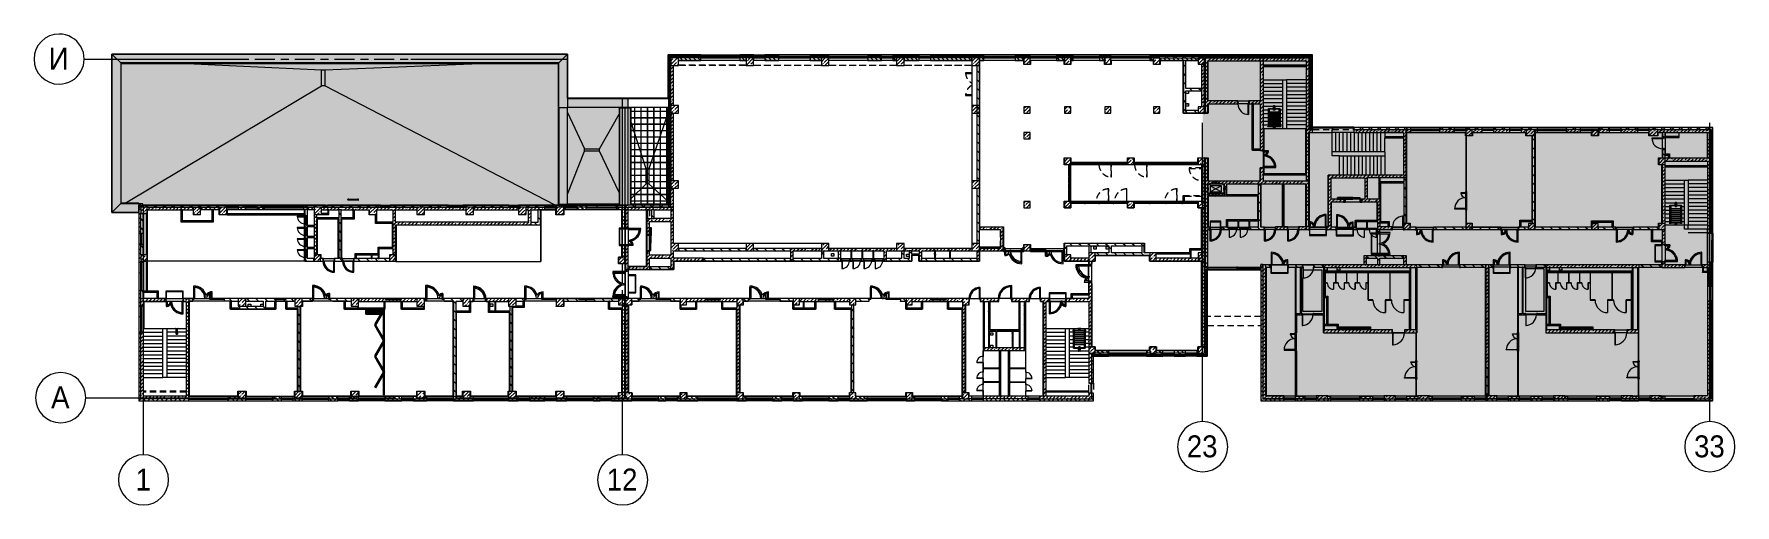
# Model space of a CAD drawing. Header units: millimetres. Extents: x 81382 to 274816, y -8553 to 29000.
# Drawn here: x 139182 to 274816, y -8553 to 29000 of the extents above; entities that cross this region are included whole.
import ezdxf

# ---------------------------------------------------------------- set-up
doc = ezdxf.new("R2010")
doc.units = ezdxf.units.MM
doc.linetypes.add('200_ШТРИХ__ш1_п0_6_', pattern=[800, 500, -300])
doc.linetypes.add('Осевая', pattern=[3175, 635, -476.25, 1587.5, -476.25])
for name, color, linetype, lineweight, true_color in [('A-DETL-1', 7, 'Continuous', 5, 0x737373), ('A-DETL-GENF-3', 7, 'Continuous', 5, 0xaaaaaa), ('A-DETL-GENF-4', 7, 'Continuous', 5, 0xe2e2e2), ('A-DETL-GENF-5', 7, 'Continuous', 5, 0xb7b7b7), ('A-DOOR-4', 7, 'Continuous', 5, 0xb7b7b7), ('A-DOOR-5', 7, 'Continuous', 5, 0xe2e2e2), ('A-DOOR-6', 7, 'Continuous', 5, 0xaaaaaa), ('A-DOOR-8', 7, 'Continuous', 5, 0x737373), ('A-DOOR-FRAM-4', 7, 'Continuous', 5, 0xe2e2e2), ('A-DOOR-FRAM-5', 7, 'Continuous', 5, 0xb7b7b7), ('A-DOOR-FRAM-6', 7, 'Continuous', 5, 0xaaaaaa), ('A-FLOR-1', 7, 'Continuous', 5, 0xb7b7b7), ('A-FLOR-2', 7, 'Continuous', 5, 0xaaaaaa), ('A-GENM-1', 7, 'Continuous', 5, 0x737373), ('A-GENM-2', 7, 'Continuous', 5, 0xe2ddcd), ('A-GLAZ-2', 7, 'Continuous', 5, 0x737373), ('A-GLAZ-CURT-3', 7, 'Continuous', 5, 0x737373), ('A-GLAZ-CWMG-3', 7, 'Continuous', 5, 0x737373), ('A-GLAZ-CWMG-4', 7, 'Continuous', 5, 0x383e42), ('A-WALL-3', 7, 'Continuous', 5, 0x737373), ('A-WALL-4', 7, 'Continuous', 9, 0x737373), ('I-WALL-1', 7, 'Continuous', 9, 0xe7e7e7), ('I-WALL-3', 7, 'Continuous', 5, 0x737373), ('I-WALL-4', 7, 'Continuous', 5, 0x787878), ('M-EQPM-1', 7, 'Continuous', 5, 0x737373), ('S-COLS-2', 7, 'Continuous', 5, 0x737373), ('S-STRS-3', 7, 'Continuous', 5, 0x737373)]:
    doc.layers.add(name, color=color, linetype=linetype, lineweight=lineweight, true_color=true_color)
for name, color, linetype, lineweight in [('A-DETL-2', 7, 'Continuous', 5), ('A-DETL-MBND-1', 7, '200_ШТРИХ__ш1_п0_6_', 9), ('A-DOOR-7', 7, 'Continuous', 5), ('A-GENM', 7, 'Continuous', 5), ('A-GLAZ-3', 7, 'Continuous', 5), ('A-GLAZ-CURT-2', 7, 'Continuous', 5), ('A-GLAZ-CWMG-2', 7, 'Continuous', 5), ('A-ROOF', 7, 'Continuous', 5), ('A-ROOF-PATT', 7, 'Continuous', 5), ('A-WALL', 7, 'Continuous', 9), ('A-WALL-2', 7, 'Continuous', 5), ('I-WALL-2', 7, 'Continuous', 5), ('S-COLS-1', 7, 'Continuous', 5), ('S-STRS-2', 7, 'Continuous', 5), ('Оси', 7, 'Continuous', 9), ('Оси-1', 7, 'Continuous', 20), ('Оси-2', 7, 'Осевая', 9)]:
    doc.layers.add(name, color=color, linetype=linetype, lineweight=lineweight)
doc.layers.add('A-DETL-GENF-2', color=7, linetype='Continuous', lineweight=9, true_color=0xc0c0c0, transparency=0.4)
doc.styles.add('Arial_1', font='arial.ttf', dxfattribs={"width": 0.9, "height": 1750})
pattern_1 = [(45, (147806.5, 0), (-285.1231, 285.1231), []), (45, (148091.6, 0), (-285.1231, 285.1231), [504.031, -100.806, 16.764, -84.042])]
pattern_2 = [(45, (-84450, -22950), (-285.1231, 285.1231), []), (45, (-84164.88, -22950), (-285.1231, 285.1231), [504.031, -100.806, 16.764, -84.042])]
pattern_3 = [(135, (147806.5, 0), (-176.7767, -176.7767), [])]
pattern_4 = [(135, (147806.5, 0), (-353.5534, -353.5534), [])]
pattern_5 = [(45, (147806.5, 0), (-353.5534, 353.5534), []), (135, (147806.5, 0), (-353.5534, -353.5534), [])]
pattern_6 = [(45, (147806.5, 0), (-176.7767, 176.7767), [])]
pattern_7 = [(135, (1826.41, 164.685), (-14.14214, -14.14214), []), (225, (1826.41, 164.685), (14.14214, -14.14214), [])]
pattern_8 = [(45, (-296.384, 164.685), (-14.1421, 14.1421), []), (135, (-296.384, 164.685), (-14.1421, -14.1421), [])]
pattern_9 = [(135, (147806.5, 0), (-377.1708, -377.1708), [533.4, -88.9, 17.78, -88.9]), (135, (147806.5, 376.94), (-377.1708, -377.1708), []), (50, (147806.5, 0), (637.6445, -55.7866), [66.675, -733.425]), (355, (147806.5, 0), (-123.3494, 668.6992), [53.34, -586.74]), (100.451, (147859.6, -4.65), (514.299, 612.908), [56.665, -623.315]), (46.184, (147806.5, 177.8), (948.7764, -147.1497), [100.012, -1100.137]), (96.636, (147885.6, 165.5), (830.909, 865.997), [84.998, -934.973]), (351.184, (147806.5, 177.8), (830.918, 865.988), [80.01, -880.11]), (21, (147895.4, 133.35), (530.6506, -357.9283), [66.675, -733.425]), (326, (147895.4, 133.35), (216.308, 644.6585), [53.34, -586.74]), (71.451, (147939.6, 103.5), (746.9596, 286.7243), [56.665, -623.315]), (37.5, (147806.5, 0), (10.81053, 295.9426), [16.764, -562.864, 16.764, -578.866, -588.962]), (37.5, (147806.5, 0), (10.81053, 295.9426), [-1175.258, 16.764, -572.198]), (7.5, (147806.5, 0), (233.8692, 350.63175), [16.764, -322.834, 16.764, -549.529, -224.472]), (7.5, (147806.5, 0), (233.8692, 350.63175), [-905.891, 16.764, -207.708]), (327.5, (147608.24, 0), (474.5678, -20.0513), [16.764, -205.486, 16.764, -676.656, -920.115]), (327.5, (147608.24, 0), (474.5678, -20.0513), [-915.67, 16.764, -903.351]), (317.5, (147519.34, 0), (518.4522, 88.9934), [16.764, -272.161, 16.764, -443.738, -653.415]), (317.5, (147519.34, 0), (518.4522, 88.9934), [-749.427, 16.764, -636.651])]
pattern_10 = [(135, (1826.41, 174.685), (-14.14214, -14.14214), []), (225, (1826.41, 174.685), (14.14214, -14.14214), [])]
pattern_11 = [(45, (-296.384, 174.685), (-14.1421, 14.1421), []), (135, (-296.384, 174.685), (-14.1421, -14.1421), [])]
pattern_12 = [(135, (1751.41, 174.685), (-14.14214, -14.14214), []), (225, (1751.41, 174.685), (14.14214, -14.14214), [])]
pattern_13 = [(45, (-371.384, 174.685), (-14.1421, 14.1421), []), (135, (-371.384, 174.685), (-14.1421, -14.1421), [])]
pattern_14 = [(45, (147806.5, 0), (-427.6843, 427.6843), []), (45, (148091.6, 0), (-427.6843, 427.6843), [])]
pattern_15 = [(135, (1826.41, 104.685), (-14.14214, -14.14214), []), (225, (1826.41, 104.685), (14.14214, -14.14214), [])]
pattern_16 = [(45, (-296.384, 104.685), (-14.1421, 14.1421), []), (135, (-296.384, 104.685), (-14.1421, -14.1421), [])]
pattern_17 = [(135, (1576.41, 164.685), (-14.14214, -14.14214), []), (225, (1576.41, 164.685), (14.14214, -14.14214), [])]
pattern_18 = [(45, (-546.384, 164.685), (-14.1421, 14.1421), []), (135, (-546.384, 164.685), (-14.1421, -14.1421), [])]
pattern_19 = [(135, (1951.41, 164.685), (-14.14214, -14.14214), []), (225, (1951.41, 164.685), (14.14214, -14.14214), [])]
pattern_20 = [(45, (-171.384, 164.685), (-14.1421, 14.1421), []), (135, (-171.384, 164.685), (-14.1421, -14.1421), [])]
pattern_21 = [(45, (-84450, -18850), (-285.1231, 285.1231), []), (45, (-84164.88, -18850), (-285.1231, 285.1231), [504.031, -100.806, 16.764, -84.042])]
pattern_22 = [(45, (147806.5, 0), (-530.33, 530.33), []), (135, (147806.5, 0), (-530.33, -530.33), [])]

msp = doc.modelspace()

# ---------------------------------------------------------------- texts
at = {"layer": 'Оси', "char_height": 1750, "attachment_point": 1, "style": 'Arial_1'}
for s, insert, width in [('\\fArial|b0|i0|c204|p34|;\\W.9;И', (140359.8, 27905.2), 1948.101), ('\\fArial|b0|i0|c204|p34|;\\W.9;А', (140547.1, 905.2), 1803.797), ('23', (231103.4, -3003), 3030.379), ('33', (271553.4, -3003), 3030.379), ('\\fArial|b0|i0|c204|p34|;\\W.9;1', (147278.9, -5649.6), 1515.189), ('12', (184853.4, -5649.6), 3030.379)]:
    msp.add_mtext(s, dxfattribs=dict(at, insert=insert, width=width))

# ---------------------------------------------------------------- blocks, each defined once
blk = doc.blocks.new('BSC_Колонна _Прямоугольная - 600х600-23286269-3_6_3_птичка')
at = {"layer": 'S-COLS-1'}
h = blk.add_hatch(dxfattribs=at)
h.set_pattern_fill('FP_41', color=256, style=0, pattern_type=2)
h.set_pattern_definition([(45, (-29509.74, -7600), (-285.123, 285.123), []), (45, (-29224.6, -7600), (-285.123, 285.123), [504.031, -100.806, 16.764, -84.042])])
h.paths.add_polyline_path([(-300, -300), (300, -300), (300, 300), (-300, 300)])
for p, q in [((300, 300), (-300, 300)), ((-300, 300), (-300, -300)), ((300, -300), (300, 300)), ((-300, -300), (300, -300))]:
    blk.add_line(p, q, dxfattribs=at)
blk = doc.blocks.new('BSC_Колонна _Прямоугольная - 500х500-23286270-3_6_3_птичка')
at = {"layer": 'S-COLS-1'}
h = blk.add_hatch(dxfattribs=at)
h.set_pattern_fill('FP_42', color=256, style=0, pattern_type=2)
h.set_pattern_definition([(45, (-38790, -7650), (-285.123, 285.123), []), (45, (-38504.88, -7650), (-285.123, 285.123), [504.031, -100.806, 16.764, -84.042])])
h.paths.add_polyline_path([(-250, -250), (250, -250), (250, 250), (-250, 250), (-250, 143)])
for p, q in [((250, 250), (-250, 250)), ((-250, 250), (-250, -250)), ((250, -250), (250, 250)), ((-250, -250), (250, -250))]:
    blk.add_line(p, q, dxfattribs=at)
blk = doc.blocks.new('BSC_Колонна _Прямоугольная - 500х500-V15-3_6_3_птичка')
at = {"layer": 'S-COLS-1'}
h = blk.add_hatch(dxfattribs=at)
h.set_pattern_fill('FP_43', color=256, style=0, pattern_type=2)
h.set_pattern_definition([(45, (-43160, -7650), (-285.123, 285.123), []), (45, (-42874.88, -7650), (-285.123, 285.123), [504.031, -100.806, 16.764, -84.042])])
h.paths.add_polyline_path([(-250, -250), (250, -250), (250, 250), (-250, 250)])
for p, q in [((250, 250), (-250, 250)), ((-250, 250), (-250, -250)), ((250, -250), (250, 250)), ((-250, -250), (250, -250))]:
    blk.add_line(p, q, dxfattribs=at)
blk = doc.blocks.new('BSC_Колонна _Прямоугольная - 500х500-V16-3_6_3_птичка')
at = {"layer": 'S-COLS-1'}
h = blk.add_hatch(dxfattribs=at)
h.set_pattern_fill('FP_44', color=256, style=0, pattern_type=2)
h.set_pattern_definition([(45, (-47660, -7650), (-285.123, 285.123), []), (45, (-47374.88, -7650), (-285.123, 285.123), [504.031, -100.806, 16.764, -84.042])])
h.paths.add_polyline_path([(-250, -250), (250, -250), (250, 250), (-250, 250)])
for p, q in [((250, 250), (-250, 250)), ((-250, 250), (-250, -250)), ((250, -250), (250, 250)), ((-250, -250), (250, -250))]:
    blk.add_line(p, q, dxfattribs=at)
blk = doc.blocks.new('BSC_Колонна _Прямоугольная - 500х500-V17-3_6_3_птичка')
at = {"layer": 'S-COLS-1'}
h = blk.add_hatch(dxfattribs=at)
h.set_pattern_fill('FP_45', color=256, style=0, pattern_type=2)
h.set_pattern_definition([(45, (-52160, -7650), (-285.123, 285.123), []), (45, (-51874.88, -7650), (-285.123, 285.123), [504.031, -100.806, 16.764, -84.042])])
h.paths.add_polyline_path([(-250, -250), (250, -250), (250, 250), (-250, 250)])
for p, q in [((250, 250), (-250, 250)), ((-250, 250), (-250, -250)), ((250, -250), (250, 250)), ((-250, -250), (250, -250))]:
    blk.add_line(p, q, dxfattribs=at)
blk = doc.blocks.new('BSC_Колонна _Прямоугольная - 500х500-V18-3_6_3_птичка')
at = {"layer": 'S-COLS-1'}
h = blk.add_hatch(dxfattribs=at)
h.set_pattern_fill('FP_46', color=256, style=0, pattern_type=2)
h.set_pattern_definition([(45, (-61160, -7650), (-285.1231, 285.1231), []), (45, (-60874.88, -7650), (-285.123, 285.123), [504.031, -100.806, 16.764, -84.042])])
h.paths.add_polyline_path([(-250, -250), (250, -250), (250, 250), (-250, 250)])
for p, q in [((250, 250), (-250, 250)), ((-250, 250), (-250, -250)), ((250, -250), (250, 250)), ((-250, -250), (250, -250))]:
    blk.add_line(p, q, dxfattribs=at)
blk = doc.blocks.new('BSC_Колонна _Прямоугольная - 600х600-V19-3_6_3_птичка')
at = {"layer": 'S-COLS-1'}
h = blk.add_hatch(dxfattribs=at)
h.set_pattern_fill('FP_47', color=256, style=0, pattern_type=2)
h.set_pattern_definition([(45, (-25860, -200), (-285.123, 285.123), []), (45, (-25574.88, -200), (-285.123, 285.123), [504.031, -100.806, 16.764, -84.042])])
h.paths.add_polyline_path([(-300, -300), (300, -300), (300, 300), (-300, 300), (-300, -60)])
for p, q in [((300, 300), (-300, 300)), ((-300, 300), (-300, -300)), ((300, -300), (300, 300)), ((-300, -300), (300, -300))]:
    blk.add_line(p, q, dxfattribs=at)
blk = doc.blocks.new('BSC_Колонна _Прямоугольная - 600х600-V20-3_6_3_птичка')
at = {"layer": 'S-COLS-1'}
h = blk.add_hatch(dxfattribs=at)
h.set_pattern_fill('FP_48', color=256, style=0, pattern_type=2)
h.set_pattern_definition([(45, (-29509.74, -200), (-285.123, 285.123), []), (45, (-29224.6, -200), (-285.123, 285.123), [504.031, -100.806, 16.764, -84.042])])
h.paths.add_polyline_path([(-300, -300), (300, -300), (300, 300), (-300, 300), (-300, -60)])
for p, q in [((300, 300), (-300, 300)), ((-300, 300), (-300, -300)), ((300, -300), (300, 300)), ((-300, -300), (300, -300))]:
    blk.add_line(p, q, dxfattribs=at)
blk = doc.blocks.new('BSC_Колонна _Прямоугольная - 500х500-V21-3_6_3_птичка')
at = {"layer": 'S-COLS-1'}
h = blk.add_hatch(dxfattribs=at)
h.set_pattern_fill('FP_49', color=256, style=0, pattern_type=2)
h.set_pattern_definition([(45, (-38790, -150), (-285.123, 285.123), []), (45, (-38504.88, -150), (-285.123, 285.123), [504.031, -100.806, 16.764, -84.042])])
h.paths.add_polyline_path([(-250, -250), (250, -250), (250, 250), (-250, 250), (-250, -10)])
for p, q in [((250, 250), (-250, 250)), ((-250, 250), (-250, -250)), ((250, -250), (250, 250)), ((-250, -250), (250, -250))]:
    blk.add_line(p, q, dxfattribs=at)
blk = doc.blocks.new('BSC_Колонна _Прямоугольная - 500х500-V22-3_6_3_птичка')
at = {"layer": 'S-COLS-1'}
h = blk.add_hatch(dxfattribs=at)
h.set_pattern_fill('FP_50', color=256, style=0, pattern_type=2)
h.set_pattern_definition([(45, (-43160, -150), (-285.123, 285.123), []), (45, (-42874.88, -150), (-285.123, 285.123), [504.031, -100.806, 16.764, -84.042])])
h.paths.add_polyline_path([(-250, -250), (250, -250), (250, 250), (-250, 250), (-250, -10)])
for p, q in [((250, 250), (-250, 250)), ((-250, 250), (-250, -250)), ((250, -250), (250, 250)), ((-250, -250), (250, -250))]:
    blk.add_line(p, q, dxfattribs=at)
blk = doc.blocks.new('BSC_Колонна _Прямоугольная - 500х500-V23-3_6_3_птичка')
at = {"layer": 'S-COLS-1'}
h = blk.add_hatch(dxfattribs=at)
h.set_pattern_fill('FP_51', color=256, style=0, pattern_type=2)
h.set_pattern_definition([(45, (-47660, -150), (-285.123, 285.123), []), (45, (-47374.88, -150), (-285.123, 285.123), [504.031, -100.806, 16.764, -84.042])])
h.paths.add_polyline_path([(-250, -250), (250, -250), (250, 250), (-250, 250), (-250, -10)])
for p, q in [((250, 250), (-250, 250)), ((-250, 250), (-250, -250)), ((250, -250), (250, 250)), ((-250, -250), (250, -250))]:
    blk.add_line(p, q, dxfattribs=at)
blk = doc.blocks.new('BSC_Колонна _Прямоугольная - 500х500-V24-3_6_3_птичка')
at = {"layer": 'S-COLS-1'}
h = blk.add_hatch(dxfattribs=at)
h.set_pattern_fill('FP_52', color=256, style=0, pattern_type=2)
h.set_pattern_definition([(45, (-52160, -150), (-285.123, 285.123), []), (45, (-51874.88, -150), (-285.123, 285.123), [504.031, -100.806, 16.764, -84.042])])
h.paths.add_polyline_path([(-250, -250), (250, -250), (250, 250), (-250, 250), (-250, -10)])
for p, q in [((250, 250), (-250, 250)), ((-250, 250), (-250, -250)), ((250, -250), (250, 250)), ((-250, -250), (250, -250))]:
    blk.add_line(p, q, dxfattribs=at)
blk = doc.blocks.new('BSC_Колонна _Прямоугольная - 500х500-V25-3_6_3_птичка')
at = {"layer": 'S-COLS-1'}
h = blk.add_hatch(dxfattribs=at)
h.set_pattern_fill('FP_53', color=256, style=0, pattern_type=2)
h.set_pattern_definition([(45, (-61160, -150), (-285.123, 285.123), []), (45, (-60874.88, -150), (-285.123, 285.123), [504.031, -100.806, 16.764, -84.042])])
h.paths.add_polyline_path([(-250, -250), (250, -250), (250, 250), (-250, 250), (-250, -10)])
for p, q in [((250, 250), (-250, 250)), ((-250, 250), (-250, -250)), ((250, -250), (250, 250)), ((-250, -250), (250, -250))]:
    blk.add_line(p, q, dxfattribs=at)
blk = doc.blocks.new('BSC_Колонна _Прямоугольная - 500х500-V26-3_6_3_птичка')
at = {"layer": 'S-COLS-1'}
h = blk.add_hatch(dxfattribs=at)
h.set_pattern_fill('FP_54', color=256, style=0, pattern_type=2)
h.set_pattern_definition([(45, (-65660, -150), (-285.1231, 285.1231), []), (45, (-65374.88, -150), (-285.1231, 285.1231), [504.031, -100.806, 16.764, -84.042])])
h.paths.add_polyline_path([(-250, -250), (250, -250), (250, 250), (-250, 250), (-250, -10)])
for p, q in [((250, 250), (-250, 250)), ((-250, 250), (-250, -250)), ((250, -250), (250, 250)), ((-250, -250), (250, -250))]:
    blk.add_line(p, q, dxfattribs=at)
blk = doc.blocks.new('BSC_Колонна _Прямоугольная - 500х500-V27-3_6_3_птичка')
at = {"layer": 'S-COLS-1'}
h = blk.add_hatch(dxfattribs=at)
h.set_pattern_fill('FP_55', color=256, style=0, pattern_type=2)
h.set_pattern_definition([(45, (-75730, -3800), (-285.1231, 285.1231), []), (45, (-75444.88, -3800), (-285.1231, 285.1231), [504.031, -100.806, 16.764, -84.042])])
h.paths.add_polyline_path([(-250, -250), (250, -250), (250, 250), (-250, 250)])
for p, q in [((250, 250), (-250, 250)), ((-250, 250), (-250, -250)), ((250, -250), (250, 250)), ((-250, -250), (250, -250))]:
    blk.add_line(p, q, dxfattribs=at)
blk = doc.blocks.new('BSC_Колонна _Прямоугольная - 500х500-V28-3_6_3_птичка')
at = {"layer": 'S-COLS-1'}
h = blk.add_hatch(dxfattribs=at)
h.set_pattern_fill('FP_56', color=256, style=0, pattern_type=2)
h.set_pattern_definition([(45, (-80600, -3800), (-285.1231, 285.1231), []), (45, (-80314.88, -3800), (-285.1231, 285.1231), [504.031, -100.806, 16.764, -84.042])])
h.paths.add_polyline_path([(-250, -250), (250, -250), (250, 250), (-250, 250)])
for p, q in [((250, 250), (-250, 250)), ((-250, 250), (-250, -250)), ((250, -250), (250, 250)), ((-250, -250), (250, -250))]:
    blk.add_line(p, q, dxfattribs=at)
blk = doc.blocks.new('BSC_Колонна _Прямоугольная - 500х500-V29-3_6_3_птичка')
at = {"layer": 'S-COLS-1'}
h = blk.add_hatch(dxfattribs=at)
h.set_pattern_fill('FP_57', color=256, style=0, pattern_type=2)
h.set_pattern_definition([(45, (-65660, -7650), (-285.1231, 285.1231), []), (45, (-65374.88, -7650), (-285.1231, 285.1231), [504.031, -100.806, 16.764, -84.042])])
h.paths.add_polyline_path([(-250, -250), (250, -250), (250, 22), (220, 22), (220, 30), (250, 30), (250, 250), (-250, 250), (-250, 30)])
for p, q in [((220, 250), (-250, 250)), ((-250, 250), (-250, -250)), ((250, -250), (250, 22)), ((-250, -250), (250, -250))]:
    blk.add_line(p, q, dxfattribs=at)
blk = doc.blocks.new('BSC_Колонна _Прямоугольная - 600х600-23205240-3_6_3_птичка')
at = {"layer": 'S-COLS-1'}
h = blk.add_hatch(dxfattribs=at)
h.set_pattern_fill('FP_58', color=256, style=0, pattern_type=2)
h.set_pattern_definition([(45, (-66460, -12000), (-285.1231, 285.1231), []), (45, (-66174.88, -12000), (-285.1231, 285.1231), [504.031, -100.806, 16.764, -84.042])])
h.paths.add_polyline_path([(-300, -300), (300, -300), (300, 300), (-300, 300)])
for p, q in [((300, 300), (-300, 300)), ((-300, 300), (-300, -300)), ((300, -300), (300, 300)), ((-300, -300), (300, -300))]:
    blk.add_line(p, q, dxfattribs=at)
blk = doc.blocks.new('BSC_Колонна _Прямоугольная - 600х600-V30-3_6_3_птичка')
at = {"layer": 'S-COLS-1'}
h = blk.add_hatch(dxfattribs=at)
h.set_pattern_fill('FP_59', color=256, style=0, pattern_type=2)
h.set_pattern_definition([(45, (-14010, -14900), (-285.123, 285.123), []), (45, (-13724.88, -14900), (-285.123, 285.123), [504.031, -100.806, 16.764, -84.042])])
h.paths.add_polyline_path([(-300, -300), (300, -300), (300, 300), (-300, 300), (-300, -1)])
for p, q in [((300, 300), (-300, 300)), ((-300, 300), (-300, -300)), ((300, -300), (300, 300)), ((-300, -300), (300, -300))]:
    blk.add_line(p, q, dxfattribs=at)
blk = doc.blocks.new('BSC_Колонна _Прямоугольная - 600х600-V31-3_6_3_птичка')
at = {"layer": 'S-COLS-1'}
h = blk.add_hatch(dxfattribs=at)
h.set_pattern_fill('FP_60', color=256, style=0, pattern_type=2)
h.set_pattern_definition([(45, (-25860, -7600), (-285.123, 285.123), []), (45, (-25574.88, -7600), (-285.123, 285.123), [504.031, -100.806, 16.764, -84.042])])
h.paths.add_polyline_path([(-300, -300), (300, -300), (300, 300), (-300, 300), (-300, 193)])
for p, q in [((300, 300), (-300, 300)), ((-300, 300), (-300, -300)), ((300, -300), (300, 300)), ((-300, -300), (300, -300))]:
    blk.add_line(p, q, dxfattribs=at)
blk = doc.blocks.new('BSC_Колонна _Прямоугольная - 600х600-V32-3_6_3_птичка')
at = {"layer": 'S-COLS-1'}
h = blk.add_hatch(dxfattribs=at)
h.set_pattern_fill('FP_61', color=256, style=0, pattern_type=2)
h.set_pattern_definition([(45, (-26110, -14900), (-285.123, 285.123), []), (45, (-25824.88, -14900), (-285.123, 285.123), [504.031, -100.806, 16.764, -84.042])])
h.paths.add_polyline_path([(-300, -300), (300, -300), (300, 300), (-300, 300)])
for p, q in [((300, 300), (-300, 300)), ((-300, 300), (-300, -300)), ((300, -300), (300, 300)), ((-300, -300), (300, -300))]:
    blk.add_line(p, q, dxfattribs=at)
blk = doc.blocks.new('BSC_Колонна _Прямоугольная - 600х600-V33-3_6_3_птичка')
at = {"layer": 'S-COLS-1'}
h = blk.add_hatch(dxfattribs=at)
h.set_pattern_fill('FP_62', color=256, style=0, pattern_type=2)
h.set_pattern_definition([(45, (-66460, -17000), (-285.1231, 285.1231), []), (45, (-66174.88, -17000), (-285.1231, 285.1231), [504.031, -100.806, 16.764, -84.042])])
h.paths.add_polyline_path([(-300, -300), (300, -300), (300, 300), (-300, 300)])
for p, q in [((300, 300), (-300, 300)), ((-300, 300), (-300, -300)), ((300, -300), (300, 300)), ((-300, -300), (300, -300))]:
    blk.add_line(p, q, dxfattribs=at)
blk = doc.blocks.new('BSC_Колонна _Прямоугольная - 500х500-23287078-3_6_3_птичка')
at = {"layer": 'S-COLS-1'}
h = blk.add_hatch(dxfattribs=at)
h.set_pattern_fill('FP_64', color=256, style=0, pattern_type=2)
h.set_pattern_definition(pattern_2)
h.paths.add_polyline_path([(-250, -250), (120, -250), (120, 250), (-250, 250), (-250, 148)])
h = blk.add_hatch(dxfattribs=at)
h.set_pattern_fill('FP_64', color=256, style=0, pattern_type=2)
h.set_pattern_definition(pattern_2)
h.paths.add_polyline_path([(250, -250), (250, 250), (120, 250), (120, -250)])
for p, q in [((120, 250), (-250, 250)), ((-250, 250), (-250, -250)), ((-250, -250), (120, -250))]:
    blk.add_line(p, q, dxfattribs=at)
at = {"layer": 'S-COLS-2'}
for p, q in [((250, 250), (120, 250)), ((250, -250), (250, 250)), ((120, -250), (250, -250))]:
    blk.add_line(p, q, dxfattribs=at)
blk = doc.blocks.new('110_Дверь_СКБ_2Ст - Д-1_л_Лестничная клетка EIS60 2-32142534-3_6_3_птичка')
at = {"layer": 'A-DOOR-5'}
h = blk.add_hatch(color=256, dxfattribs=at)
h.paths.add_polyline_path([(652.5, 30), (712.5, 30), (712.5, 110), (662.5, 110), (662.5, 60), (652.5, 60)])
h.paths.add_polyline_path([(-687.5, 30), (-627.5, 30), (-627.5, 60), (-637.5, 60), (-637.5, 110), (-687.5, 110)])
for points in [[(-587.5, 110), (-587.5, 510), (-637.5, 510), (-637.5, 110)], [(612.5, 110), (662.5, 110), (662.5, 1010), (612.5, 1010), (612.5, 295.6)], [(712.5, -110), (712.5, 30), (697.5, 30), (697.5, -110)]]:
    blk.add_hatch(color=256, dxfattribs=at).paths.add_polyline_path(points)
at = {"layer": 'A-DOOR-FRAM-4'}
for points in [[(-672.5, 110), (-672.5, 118), (-742.5, 118), (-742.5, 110)], [(-672.5, -110), (-672.5, 30), (-687.5, 30), (-687.5, -110)], [(767.5, 110), (767.5, 118), (697.5, 118), (697.5, 110)], [(-672.5, -118), (-672.5, -110), (-742.5, -110), (-742.5, -118)], [(767.5, -118), (767.5, -110), (697.5, -110), (697.5, -118)]]:
    blk.add_hatch(color=256, dxfattribs=at).paths.add_polyline_path(points)
at = {"layer": 'A-DOOR-4'}
for p, q in [((-637.5, 510), (-637.5, 110)), ((-587.5, 510), (-637.5, 510)), ((-637.5, 110), (-587.5, 110)), ((-587.5, 110), (-587.5, 510)), ((662.5, 1010), (612.5, 1010)), ((612.5, 1010), (612.5, 110)), ((612.5, 110), (662.5, 110)), ((662.5, 110), (662.5, 1010))]:
    blk.add_line(p, q, dxfattribs=at)
for centre, radius, start, end in [((-637.5, 110), 400, 360, 90), ((662.5, 110), 900, 90, 180)]:
    blk.add_arc(centre, radius, start, end, dxfattribs=at)
at = {"layer": 'A-DOOR-FRAM-5'}
for p, q in [((-672.5, 118), (-742.5, 118)), ((-742.5, 118), (-742.5, 110)), ((-742.5, 110), (-672.5, 110)), ((-637.5, 110), (-687.5, 110)), ((-687.5, 110), (-687.5, 30)), ((-687.5, 30), (-627.5, 30)), ((-672.5, 30), (-687.5, 30)), ((-687.5, 30), (-687.5, -110)), ((-672.5, 110), (-672.5, 118)), ((-672.5, -110), (-672.5, 30)), ((-637.5, 60), (-637.5, 110)), ((-627.5, 60), (-637.5, 60)), ((-627.5, 30), (-627.5, 60)), ((662.5, 60), (652.5, 60)), ((652.5, 60), (652.5, 30)), ((652.5, 30), (712.5, 30)), ((662.5, 110), (662.5, 60)), ((712.5, 110), (662.5, 110)), ((767.5, 118), (697.5, 118)), ((697.5, 118), (697.5, 110)), ((697.5, 110), (767.5, 110)), ((712.5, 30), (697.5, 30)), ((697.5, 30), (697.5, -110)), ((712.5, 30), (712.5, 110)), ((712.5, -110), (712.5, 30)), ((767.5, 110), (767.5, 118)), ((-672.5, -110), (-742.5, -110)), ((-742.5, -110), (-742.5, -118)), ((-742.5, -118), (-672.5, -118)), ((-687.5, -110), (-672.5, -110)), ((-672.5, -118), (-672.5, -110)), ((697.5, -110), (712.5, -110)), ((767.5, -110), (697.5, -110)), ((697.5, -110), (697.5, -118)), ((697.5, -118), (767.5, -118)), ((767.5, -118), (767.5, -110))]:
    blk.add_line(p, q, dxfattribs=at)
blk = doc.blocks.new('110_Дверь_СКБ_1Ст_Внутренняя1 - Д-8 950x2100h_охрана-V34-3_6_3_птичка')
at = {"layer": 'A-DOOR-5'}
h = blk.add_hatch(color=256, dxfattribs=at)
h.paths.add_polyline_path([(437, 100), (437, 60), (427, 60), (427, 20), (462, 20), (462, 100)])
h.paths.add_polyline_path([(-413, 100), (-438, 100), (-438, 20), (-403, 20), (-403, 60), (-413, 60)])
at = {"layer": 'A-DOOR-6'}
h = blk.add_hatch(dxfattribs=at)
h.set_pattern_fill('FP_6', color=256, style=0, pattern_type=2)
h.set_pattern_definition(pattern_7)
h.paths.add_polyline_path([(487, 100), (462, 100), (462, -100), (487, -100)])
at = {"layer": 'A-DOOR-FRAM-4'}
for points in [[(-493, 108), (-493, 100), (-423, 100), (-423, 108)], [(-423, 20), (-438, 20), (-438, -100), (-423, -100)], [(397, 950), (397, 100), (437, 100), (437, 950)], [(517, 108), (447, 108), (447, 100), (517, 100)], [(462, 20), (447, 20), (447, -100), (462, -100)], [(-493, -100), (-493, -108), (-423, -108), (-423, -100)], [(447, -100), (447, -108), (517, -108), (517, -100)]]:
    blk.add_hatch(color=256, dxfattribs=at).paths.add_polyline_path(points)
at = {"layer": 'A-DOOR-FRAM-6'}
h = blk.add_hatch(dxfattribs=at)
h.set_pattern_fill('FP_7', color=256, style=0, pattern_type=2)
h.set_pattern_definition(pattern_8)
h.paths.add_polyline_path([(-438, 100), (-463, 100), (-463, -100), (-438, -100)])
at = {"layer": 'A-DOOR-4'}
for p, q in [((437, 950), (397, 950)), ((397, 950), (397, 100)), ((397, 100), (437, 100)), ((437, 100), (437, 950))]:
    blk.add_line(p, q, dxfattribs=at)
blk.add_arc((437, 100), 850, 90, 180, dxfattribs=at)
at = {"layer": 'A-DOOR-FRAM-5'}
for p, q in [((-423, 108), (-493, 108)), ((-493, 108), (-493, 100)), ((-493, 100), (-423, 100)), ((-438, 100), (-463, 100)), ((-463, 100), (-463, -100)), ((-413, 100), (-438, 100)), ((-438, 100), (-438, 20)), ((-438, -100), (-438, 100)), ((-423, 100), (-438, 100)), ((-438, 100), (-438, 99)), ((-438, 99), (-423, 99)), ((-438, 20), (-403, 20)), ((-423, 20), (-438, 20)), ((-438, 20), (-438, -100)), ((-423, 100), (-423, 108)), ((-423, 99), (-423, 100)), ((-423, -100), (-423, 20)), ((-413, 60), (-413, 100)), ((-403, 60), (-413, 60)), ((-403, 20), (-403, 60)), ((437, 60), (427, 60)), ((427, 60), (427, 20)), ((427, 20), (462, 20)), ((437, 100), (437, 60)), ((462, 100), (437, 100)), ((517, 108), (447, 108)), ((447, 108), (447, 100)), ((462, 100), (447, 100)), ((447, 100), (447, 99)), ((447, 100), (517, 100)), ((447, 99), (462, 99)), ((462, 20), (447, 20)), ((447, 20), (447, -100)), ((462, 20), (462, 100)), ((487, 100), (462, 100)), ((462, 100), (462, -100)), ((462, 99), (462, 100)), ((462, -100), (462, 20)), ((487, -100), (487, 100)), ((517, 100), (517, 108)), ((-423, -100), (-493, -100)), ((-493, -100), (-493, -108)), ((-493, -108), (-423, -108)), ((-463, -100), (-438, -100)), ((-438, -100), (-423, -100)), ((-423, -108), (-423, -100)), ((447, -100), (462, -100)), ((517, -100), (447, -100)), ((447, -100), (447, -108)), ((447, -108), (517, -108)), ((462, -100), (487, -100)), ((517, -108), (517, -100))]:
    blk.add_line(p, q, dxfattribs=at)
blk = doc.blocks.new('парапет1 - парапет-18629556-3_6_3_птичка')
at = {"layer": 'A-GENM'}
for p, q in [((-2411, 27400), (33928, 27400)), ((-2411, 14773), (-2411, 27400)), ((-268, 14773), (-2411, 14773))]:
    blk.add_line(p, q, dxfattribs=at)
at = {"layer": 'A-GENM-1'}
for p, q in [((-2409, 27398), (-1702, 26691)), ((33926, 27398), (33219, 26691)), ((33928, 27398), (33928, 23147)), ((33219, 26691), (-1702, 26691)), ((-1702, 26691), (-1666, 26655)), ((-1702, 26691), (-1702, 15482)), ((-1665, 26654), (33182, 26654)), ((-1665, 15519), (-1665, 26654)), ((33182, 26654), (33182, 23147)), ((33219, 26691), (33183, 26655)), ((33219, 23147), (33219, 26691)), ((33928, 23147), (33920, 23147)), ((-2409, 14775), (-1702, 15482)), ((-1702, 15482), (-1666, 15518)), ((-1702, 15482), (-268, 15482)), ((-268, 15519), (-1665, 15519)), ((-268, 15519), (-268, 15518)), ((-268, 15518), (-268, 15482)), ((-268, 15482), (-268, 14775))]:
    blk.add_line(p, q, dxfattribs=at)
for points in [[(-1666, 26655), (-1665, 26654), (-1665, 26654), (-1665, 26654), (-1665, 26654)], [(33183, 26655), (33182, 26654), (33182, 26654), (33182, 26654), (33182, 26654)], [(-1666, 15518), (-1665, 15519), (-1665, 15519), (-1665, 15519), (-1665, 15519)]]:
    blk.add_open_spline(points, degree=3, dxfattribs=at)
blk = doc.blocks.new('120_Окно_СКБ_1Ст - 120_Окно_СКБ_1Ст 1200х2500_h_ с форточкой 3-24161067-3_6_3_птичка')
at = {"layer": 'A-GLAZ-2'}
for p, q in [((-600, -127), (-600, -57)), ((-600, -57), (-530, -57)), ((600, -57), (-600, -57)), ((-530, -127), (-600, -127)), ((-600, -127), (-550, -127)), ((-530, -127), (-550, -127)), ((-550, -127), (-550, -137)), ((-550, -137), (550, -137)), ((550, -137), (-550, -137)), ((-530, -57), (-530, -127)), ((530, -87), (-530, -87)), ((-530, -87), (-530, -127)), ((-480, -137), (-480, -87)), ((-480, -107), (480, -107)), ((480, -117), (-480, -117)), ((480, -137), (480, -87)), ((530, -127), (530, -57)), ((530, -57), (600, -57)), ((530, -127), (530, -87)), ((600, -127), (530, -127)), ((550, -127), (530, -127)), ((550, -127), (600, -127)), ((550, -137), (550, -127)), ((600, -57), (600, -127))]:
    blk.add_line(p, q, dxfattribs=at)
blk = doc.blocks.new('120_Окно_СКБ_1Ст - 120_Окно_СКБ_1Ст 900х2500_h_ с форточкой-22877787-3_6_3_птичка')
at = {"layer": 'A-GLAZ-2'}
for p, q in [((-450, -127), (-450, -57)), ((-450, -57), (-380, -57)), ((450, -57), (-450, -57)), ((-380, -127), (-450, -127)), ((-450, -127), (-400, -127)), ((-380, -127), (-400, -127)), ((-400, -127), (-400, -137)), ((-400, -137), (400, -137)), ((400, -137), (-400, -137)), ((-380, -57), (-380, -127)), ((380, -87), (-380, -87)), ((-380, -87), (-380, -127)), ((-330, -137), (-330, -87)), ((-330, -107), (330, -107)), ((330, -117), (-330, -117)), ((330, -137), (330, -87)), ((380, -127), (380, -57)), ((380, -57), (450, -57)), ((380, -127), (380, -87)), ((450, -127), (380, -127)), ((400, -127), (380, -127)), ((400, -137), (400, -127)), ((450, -57), (450, -127))]:
    blk.add_line(p, q, dxfattribs=at)
blk = doc.blocks.new('120_Окно_СКБ_1Ст - 120_Окно_СКБ_1Ст 900х2500_h_ с форточкой-22876038-3_6_3_птичка')
at = {"layer": 'A-GLAZ-2'}
for p, q in [((-450, -127), (-450, -57)), ((-450, -57), (-380, -57)), ((450, -57), (-450, -57)), ((-380, -127), (-450, -127)), ((-450, -127), (-400, -127)), ((-380, -127), (-400, -127)), ((-400, -127), (-400, -137)), ((-400, -137), (400, -137)), ((400, -137), (-400, -137)), ((-380, -57), (-380, -127)), ((380, -87), (-380, -87)), ((-380, -87), (-380, -127)), ((-330, -137), (-330, -87)), ((-330, -107), (330, -107)), ((330, -117), (-330, -117)), ((330, -137), (330, -87)), ((380, -127), (380, -57)), ((380, -57), (450, -57)), ((380, -127), (380, -87)), ((450, -127), (380, -127)), ((400, -127), (380, -127)), ((400, -127), (450, -127)), ((400, -137), (400, -127)), ((450, -57), (450, -127))]:
    blk.add_line(p, q, dxfattribs=at)
blk = doc.blocks.new('120_Окно_СКБ_2Ст - 120_Окно_СКБ_2Ст 3100х2500 _мал_ створка слева-2_-22446420-3_6_3_птичка')
at = {"layer": 'A-GLAZ-3'}
for p, q in [((-1550, -127), (-1550, -57)), ((-1550, -57), (-1480, -57)), ((1550, -57), (-1550, -57)), ((-1480, -127), (-1550, -127)), ((-1550, -127), (-1500, -127)), ((-1480, -127), (-1500, -127)), ((-1500, -127), (-1500, -137)), ((-1500, -137), (-700, -137)), ((-700, -137), (-1500, -137)), ((-1480, -57), (-1480, -127)), ((-720, -87), (-1480, -87)), ((-1480, -87), (-1480, -127)), ((-1430, -137), (-1430, -87)), ((-1430, -107), (-770, -107)), ((-770, -117), (-1430, -117)), ((-770, -137), (-770, -87)), ((-720, -127), (-720, -57)), ((-720, -57), (-650, -57)), ((-720, -127), (-720, -87)), ((-650, -127), (-720, -127)), ((-700, -127), (-720, -127)), ((-700, -127), (-670, -127)), ((-700, -137), (-700, -127)), ((-650, -127), (-670, -127)), ((-670, -127), (-670, -137)), ((-670, -137), (1500, -137)), ((1500, -137), (-670, -137)), ((-650, -57), (-650, -127)), ((1480, -87), (-650, -87)), ((-650, -87), (-650, -127)), ((-600, -137), (-600, -87)), ((-600, -107), (1430, -107)), ((1430, -117), (-600, -117)), ((1430, -137), (1430, -87)), ((1480, -127), (1480, -57)), ((1480, -57), (1550, -57)), ((1480, -127), (1480, -87)), ((1550, -127), (1480, -127)), ((1500, -127), (1480, -127)), ((1500, -127), (1550, -127)), ((1500, -137), (1500, -127)), ((1550, -57), (1550, -127))]:
    blk.add_line(p, q, dxfattribs=at)
blk = doc.blocks.new('120_Окно_СКБ_2Ст - 120_Окно_СКБ_2Ст 2100х2500 _мал створка СЛЕВА_-22446485-3_6_3_птичка')
at = {"layer": 'A-GLAZ-3'}
for p, q in [((-1050, -127), (-1050, -57)), ((-1050, -57), (-980, -57)), ((1050, -57), (-1050, -57)), ((-980, -127), (-1050, -127)), ((-1050, -127), (-1000, -127)), ((-980, -127), (-1000, -127)), ((-1000, -127), (-1000, -137)), ((-1000, -137), (-200, -137)), ((-200, -137), (-1000, -137)), ((-980, -57), (-980, -127)), ((-220, -87), (-980, -87)), ((-980, -87), (-980, -127)), ((-930, -137), (-930, -87)), ((-930, -107), (-270, -107)), ((-270, -117), (-930, -117)), ((-270, -137), (-270, -87)), ((-220, -127), (-220, -57)), ((-220, -57), (-150, -57)), ((-220, -127), (-220, -87)), ((-150, -127), (-220, -127)), ((-200, -127), (-220, -127)), ((-200, -127), (-170, -127)), ((-200, -137), (-200, -127)), ((-150, -127), (-170, -127)), ((-170, -127), (-170, -137)), ((-170, -137), (1000, -137)), ((1000, -137), (-170, -137)), ((-150, -57), (-150, -127)), ((980, -87), (-150, -87)), ((-150, -87), (-150, -127)), ((-100, -137), (-100, -87)), ((-100, -107), (930, -107)), ((930, -117), (-100, -117)), ((930, -137), (930, -87)), ((980, -127), (980, -57)), ((980, -57), (1050, -57)), ((980, -127), (980, -87)), ((1050, -127), (980, -127)), ((1000, -127), (980, -127)), ((1000, -127), (1050, -127)), ((1000, -137), (1000, -127)), ((1050, -57), (1050, -127))]:
    blk.add_line(p, q, dxfattribs=at)
blk = doc.blocks.new('120_Окно_СКБ_1Ст - 120_Окно_СКБ_1Ст 900х2500_h_-22445987-3_6_3_птичка')
at = {"layer": 'A-GLAZ-3'}
for p, q in [((-450, -127), (-450, -57)), ((-450, -57), (-380, -57)), ((450, -57), (-450, -57)), ((-380, -127), (-450, -127)), ((-450, -127), (-400, -127)), ((-380, -127), (-400, -127)), ((-400, -127), (-400, -137)), ((-400, -137), (400, -137)), ((400, -137), (-400, -137)), ((-380, -57), (-380, -127)), ((380, -87), (-380, -87)), ((-380, -87), (-380, -127)), ((-330, -137), (-330, -87)), ((-330, -107), (330, -107)), ((330, -117), (-330, -117)), ((330, -137), (330, -87)), ((380, -127), (380, -57)), ((380, -57), (450, -57)), ((380, -127), (380, -87)), ((450, -127), (380, -127)), ((400, -127), (380, -127)), ((400, -127), (450, -127)), ((400, -137), (400, -127)), ((450, -57), (450, -127))]:
    blk.add_line(p, q, dxfattribs=at)
blk = doc.blocks.new('120_Окно_СКБ_2Ст - 120_Окно_СКБ_2Ст 2100х2500 _мал створка СЛЕВА_-V35-3_6_3_птичка')
at = {"layer": 'A-GLAZ-3'}
for p, q in [((-1050, -127), (-1050, -57)), ((-1050, -57), (-980, -57)), ((1050, -57), (-1050, -57)), ((-980, -127), (-1050, -127)), ((-1050, -127), (-1000, -127)), ((-980, -127), (-1000, -127)), ((-1000, -127), (-1000, -137)), ((-1000, -137), (-200, -137)), ((-200, -137), (-1000, -137)), ((-980, -57), (-980, -127)), ((-220, -87), (-980, -87)), ((-980, -87), (-980, -127)), ((-930, -137), (-930, -87)), ((-930, -107), (-270, -107)), ((-270, -117), (-930, -117)), ((-270, -137), (-270, -87)), ((-220, -127), (-220, -57)), ((-220, -57), (-150, -57)), ((-220, -127), (-220, -87)), ((-150, -127), (-220, -127)), ((-200, -127), (-220, -127)), ((-200, -127), (-170, -127)), ((-200, -137), (-200, -127)), ((-150, -127), (-170, -127)), ((-170, -127), (-170, -137)), ((-170, -137), (1000, -137)), ((1000, -137), (-170, -137)), ((-150, -57), (-150, -127)), ((980, -87), (-150, -87)), ((-150, -87), (-150, -127)), ((-100, -137), (-100, -87)), ((-100, -107), (930, -107)), ((930, -117), (-100, -117)), ((930, -137), (930, -87)), ((980, -127), (980, -57)), ((980, -57), (1050, -57)), ((980, -127), (980, -87)), ((1050, -127), (980, -127)), ((1000, -127), (980, -127)), ((1000, -127), (1050, -127)), ((1000, -137), (1000, -127)), ((1050, -57), (1050, -127))]:
    blk.add_line(p, q, dxfattribs=at)
blk = doc.blocks.new('120_Окно_СКБ_1Ст - 120_Окно_СКБ_1Ст 900х2500_h_-20664874-3_6_3_птичка')
at = {"layer": 'A-GLAZ-3'}
for p, q in [((-450, -127), (-450, -57)), ((-450, -57), (-380, -57)), ((450, -57), (-450, -57)), ((-380, -127), (-450, -127)), ((-450, -127), (-400, -127)), ((-380, -127), (-400, -127)), ((-400, -127), (-400, -137)), ((-400, -137), (400, -137)), ((400, -137), (-400, -137)), ((-380, -57), (-380, -127)), ((380, -87), (-380, -87)), ((-380, -87), (-380, -127)), ((-330, -137), (-330, -87)), ((-330, -107), (330, -107)), ((330, -117), (-330, -117)), ((330, -137), (330, -87)), ((380, -127), (380, -57)), ((380, -57), (450, -57)), ((380, -127), (380, -87)), ((450, -127), (380, -127)), ((400, -127), (380, -127)), ((400, -127), (450, -127)), ((400, -137), (400, -127)), ((450, -57), (450, -127))]:
    blk.add_line(p, q, dxfattribs=at)
blk = doc.blocks.new('DOR_Проход в стене_Прямоугольный - 1050x1150 EI30-23344994-3_6_3_птичка')
at = {"layer": 'A-DOOR-4'}
for p, q in [((525, 100), (-525, 100)), ((525, -100), (-525, -100))]:
    blk.add_line(p, q, dxfattribs=at)
blk = doc.blocks.new('BSC_Колонна _Прямоугольная - 600х600-23205375-3_6_3_птичка')
at = {"layer": 'S-COLS-1'}
h = blk.add_hatch(dxfattribs=at)
h.set_pattern_fill('FP_69', color=256, style=0, pattern_type=2)
h.set_pattern_definition([(45, (-54460, -12000), (-285.123, 285.123), []), (45, (-54174.88, -12000), (-285.123, 285.123), [504.031, -100.806, 16.764, -84.042])])
h.paths.add_polyline_path([(-300, -300), (300, -300), (300, 300), (-300, 300), (-300, 166)])
for p, q in [((300, 300), (-300, 300)), ((-300, 300), (-300, -300)), ((300, -300), (300, 300)), ((-300, -300), (300, -300))]:
    blk.add_line(p, q, dxfattribs=at)
blk = doc.blocks.new('BSC_Колонна _Прямоугольная - 600х600-V36-3_6_3_птичка')
at = {"layer": 'S-COLS-1'}
h = blk.add_hatch(dxfattribs=at)
h.set_pattern_fill('FP_70', color=256, style=0, pattern_type=2)
h.set_pattern_definition([(45, (-42460, -26800), (-285.123, 285.123), []), (45, (-42174.88, -26800), (-285.123, 285.123), [504.031, -100.806, 16.764, -84.042])])
h.paths.add_polyline_path([(-300, -300), (300, -300), (300, 300), (-300, 300), (-300, 124)])
for p, q in [((300, 300), (-300, 300)), ((-300, 300), (-300, -300)), ((300, -300), (300, 300)), ((-300, -300), (300, -300))]:
    blk.add_line(p, q, dxfattribs=at)
blk = doc.blocks.new('BSC_Колонна _Прямоугольная - 500х500-V37-3_6_3_птичка')
at = {"layer": 'S-COLS-1'}
h = blk.add_hatch(dxfattribs=at)
h.set_pattern_fill('FP_72', color=256, style=0, pattern_type=2)
h.set_pattern_definition([(45, (-56660, -150), (-285.123, 285.123), []), (45, (-56374.88, -150), (-285.123, 285.123), [504.031, -100.806, 16.764, -84.042])])
h.paths.add_polyline_path([(-250, -250), (250, -250), (250, 250), (-250, 250), (-250, -10)])
for p, q in [((250, 250), (-250, 250)), ((-250, 250), (-250, -250)), ((250, -250), (250, 250)), ((-250, -250), (250, -250))]:
    blk.add_line(p, q, dxfattribs=at)
blk = doc.blocks.new('BSC_Колонна _Прямоугольная - 500х500-V38-3_6_3_птичка')
at = {"layer": 'S-COLS-1'}
h = blk.add_hatch(dxfattribs=at)
h.set_pattern_fill('FP_73', color=256, style=0, pattern_type=2)
h.set_pattern_definition([(45, (-56660, -7650), (-285.123, 285.123), []), (45, (-56374.88, -7650), (-285.123, 285.123), [504.031, -100.806, 16.764, -84.042])])
h.paths.add_polyline_path([(-250, -250), (250, -250), (250, 250), (-250, 250)])
for p, q in [((250, 250), (-250, 250)), ((-250, 250), (-250, -250)), ((250, -250), (250, 250)), ((-250, -250), (250, -250))]:
    blk.add_line(p, q, dxfattribs=at)
blk = doc.blocks.new('BSC_Колонна _Прямоугольная - 600х600-V39-3_6_3_птичка')
at = {"layer": 'S-COLS-1'}
h = blk.add_hatch(dxfattribs=at)
h.set_pattern_fill('FP_74', color=256, style=0, pattern_type=2)
h.set_pattern_definition([(45, (-33310, -7600), (-285.123, 285.123), []), (45, (-33024.88, -7600), (-285.123, 285.123), [504.031, -100.806, 16.764, -84.042])])
h.paths.add_polyline_path([(-300, -300), (300, -300), (300, 300), (-300, 300), (-300, 193)])
for p, q in [((300, 300), (-300, 300)), ((-300, 300), (-300, -300)), ((300, -300), (300, 300)), ((-300, -300), (300, -300))]:
    blk.add_line(p, q, dxfattribs=at)
blk = doc.blocks.new('BSC_Колонна _Прямоугольная - 600х600-V40-3_6_3_птичка')
at = {"layer": 'S-COLS-1'}
h = blk.add_hatch(dxfattribs=at)
h.set_pattern_fill('FP_75', color=256, style=0, pattern_type=2)
h.set_pattern_definition([(45, (-33310, -200), (-285.123, 285.123), []), (45, (-33024.88, -200), (-285.123, 285.123), [504.031, -100.806, 16.764, -84.042])])
h.paths.add_polyline_path([(-300, -300), (300, -300), (300, 300), (-300, 300), (-300, -60)])
for p, q in [((300, 300), (-300, 300)), ((-300, 300), (-300, -300)), ((300, -300), (300, 300)), ((-300, -300), (300, -300))]:
    blk.add_line(p, q, dxfattribs=at)
blk = doc.blocks.new('BSC_Колонна _Прямоугольная - 600х600-V41-3_6_3_птичка')
at = {"layer": 'S-COLS-1'}
h = blk.add_hatch(dxfattribs=at)
h.set_pattern_fill('FP_76', color=256, style=0, pattern_type=2)
h.set_pattern_definition([(45, (-42460, -17000), (-285.123, 285.123), []), (45, (-42174.88, -17000), (-285.123, 285.123), [504.031, -100.806, 16.764, -84.042])])
h.paths.add_polyline_path([(-300, -300), (300, -300), (300, 300), (-300, 300)])
for p, q in [((300, 300), (-300, 300)), ((-300, 300), (-300, -300)), ((300, -300), (300, 300)), ((-300, -300), (300, -300))]:
    blk.add_line(p, q, dxfattribs=at)
blk = doc.blocks.new('BSC_Колонна _Прямоугольная - 600х600-V42-3_6_3_птичка')
at = {"layer": 'S-COLS-1'}
h = blk.add_hatch(dxfattribs=at)
h.set_pattern_fill('FP_77', color=256, style=0, pattern_type=2)
h.set_pattern_definition([(45, (-42460, -23000), (-285.123, 285.123), []), (45, (-42174.88, -23000), (-285.123, 285.123), [504.031, -100.806, 16.764, -84.042])])
h.paths.add_polyline_path([(-300, -300), (300, -300), (300, 300), (-300, 300), (-300, 98)])
for p, q in [((300, 300), (-300, 300)), ((-300, 300), (-300, -300)), ((300, -300), (300, 300)), ((-300, -300), (300, -300))]:
    blk.add_line(p, q, dxfattribs=at)
blk = doc.blocks.new('BSC_Колонна _Прямоугольная - 600х600-V43-3_6_3_птичка')
at = {"layer": 'S-COLS-1'}
h = blk.add_hatch(dxfattribs=at)
h.set_pattern_fill('FP_78', color=256, style=0, pattern_type=2)
h.set_pattern_definition([(45, (-60460, -12000), (-285.1231, 285.1231), []), (45, (-60174.88, -12000), (-285.1231, 285.1231), [504.031, -100.806, 16.764, -84.042])])
h.paths.add_polyline_path([(-300, -300), (300, -300), (300, 300), (-300, 300)])
for p, q in [((300, 300), (-300, 300)), ((-300, 300), (-300, -300)), ((300, -300), (300, 300)), ((-300, -300), (300, -300))]:
    blk.add_line(p, q, dxfattribs=at)
blk = doc.blocks.new('120_Окно_СКБ_2Ст - 120_Окно_СКБ_2Ст 2100х2400 _мал створка справа_-22446225-3_6_3_птичка')
at = {"layer": 'A-GLAZ-3'}
for p, q in [((-1050, -127), (-1050, -57)), ((-1050, -57), (-980, -57)), ((1050, -57), (-1050, -57)), ((-980, -127), (-1050, -127)), ((-1050, -127), (-1000, -127)), ((-980, -127), (-1000, -127)), ((-1000, -127), (-1000, -137)), ((-1000, -137), (170, -137)), ((170, -137), (-1000, -137)), ((-980, -57), (-980, -127)), ((150, -87), (-980, -87)), ((-980, -87), (-980, -127)), ((-930, -137), (-930, -87)), ((-930, -107), (100, -107)), ((100, -117), (-930, -117)), ((100, -137), (100, -87)), ((150, -127), (150, -57)), ((150, -57), (220, -57)), ((150, -127), (150, -87)), ((220, -127), (150, -127)), ((170, -127), (150, -127)), ((170, -127), (200, -127)), ((170, -137), (170, -127)), ((220, -127), (200, -127)), ((200, -127), (200, -137)), ((200, -137), (1000, -137)), ((1000, -137), (200, -137)), ((220, -57), (220, -127)), ((980, -87), (220, -87)), ((220, -87), (220, -127)), ((270, -137), (270, -87)), ((270, -107), (930, -107)), ((930, -117), (270, -117)), ((930, -137), (930, -87)), ((980, -127), (980, -57)), ((980, -57), (1050, -57)), ((980, -127), (980, -87)), ((1050, -127), (980, -127)), ((1000, -127), (980, -127)), ((1000, -127), (1050, -127)), ((1000, -137), (1000, -127)), ((1050, -57), (1050, -127))]:
    blk.add_line(p, q, dxfattribs=at)
blk = doc.blocks.new('120_Окно_СКБ_2Ст - 120_Окно_СКБ_2Ст 3100х2500 _мал_створка слева_ 2-22446355-3_6_3_птичка')
at = {"layer": 'A-GLAZ-3'}
for p, q in [((-1550, -127), (-1550, -57)), ((-1550, -57), (-1480, -57)), ((1550, -57), (-1550, -57)), ((-1480, -127), (-1550, -127)), ((-1550, -127), (-1500, -127)), ((-1480, -127), (-1500, -127)), ((-1500, -127), (-1500, -137)), ((-1500, -137), (670, -137)), ((670, -137), (-1500, -137)), ((-1480, -57), (-1480, -127)), ((650, -87), (-1480, -87)), ((-1480, -87), (-1480, -127)), ((-1430, -137), (-1430, -87)), ((-1430, -107), (600, -107)), ((600, -117), (-1430, -117)), ((600, -137), (600, -87)), ((650, -127), (650, -57)), ((650, -57), (720, -57)), ((650, -127), (650, -87)), ((720, -127), (650, -127)), ((670, -127), (650, -127)), ((670, -127), (700, -127)), ((670, -137), (670, -127)), ((720, -127), (700, -127)), ((700, -127), (700, -137)), ((700, -137), (1500, -137)), ((1500, -137), (700, -137)), ((720, -57), (720, -127)), ((1480, -87), (720, -87)), ((720, -87), (720, -127)), ((770, -137), (770, -87)), ((770, -107), (1430, -107)), ((1430, -117), (770, -117)), ((1430, -137), (1430, -87)), ((1480, -127), (1480, -57)), ((1480, -57), (1550, -57)), ((1480, -127), (1480, -87)), ((1550, -127), (1480, -127)), ((1500, -127), (1480, -127)), ((1500, -127), (1550, -127)), ((1500, -137), (1500, -127)), ((1550, -57), (1550, -127))]:
    blk.add_line(p, q, dxfattribs=at)
blk = doc.blocks.new('120_Окно_СКБ_2Ст - 120_Окно_СКБ_2Ст 3100х2500 _мал_створка слева_ 2-V44-3_6_3_птичка')
at = {"layer": 'A-GLAZ-3'}
for p, q in [((-1550, -127), (-1550, -57)), ((-1550, -57), (-1480, -57)), ((1550, -57), (-1550, -57)), ((-1480, -127), (-1550, -127)), ((-1550, -127), (-1500, -127)), ((-1480, -127), (-1500, -127)), ((-1500, -127), (-1500, -137)), ((-1500, -137), (670, -137)), ((670, -137), (-1500, -137)), ((-1480, -57), (-1480, -127)), ((650, -87), (-1480, -87)), ((-1480, -87), (-1480, -127)), ((-1430, -137), (-1430, -87)), ((-1430, -107), (600, -107)), ((600, -117), (-1430, -117)), ((600, -137), (600, -87)), ((650, -127), (650, -57)), ((650, -57), (720, -57)), ((650, -127), (650, -87)), ((720, -127), (650, -127)), ((670, -127), (650, -127)), ((670, -127), (700, -127)), ((670, -137), (670, -127)), ((720, -127), (700, -127)), ((700, -127), (700, -137)), ((700, -137), (1500, -137)), ((1500, -137), (700, -137)), ((720, -57), (720, -127)), ((1480, -87), (720, -87)), ((720, -87), (720, -127)), ((770, -137), (770, -87)), ((770, -107), (1430, -107)), ((1430, -117), (770, -117)), ((1430, -137), (1430, -87)), ((1480, -127), (1480, -57)), ((1480, -57), (1550, -57)), ((1480, -127), (1480, -87)), ((1550, -127), (1480, -127)), ((1500, -127), (1480, -127)), ((1500, -127), (1550, -127)), ((1500, -137), (1500, -127)), ((1550, -57), (1550, -127))]:
    blk.add_line(p, q, dxfattribs=at)
blk = doc.blocks.new('120_Окно_СКБ_2Ст - 120_Окно_СКБ_2Ст 2100х2400 _мал створка справа_-V45-3_6_3_птичка')
at = {"layer": 'A-GLAZ-3'}
for p, q in [((-1050, -127), (-1050, -57)), ((-1050, -57), (-980, -57)), ((1050, -57), (-1050, -57)), ((-980, -127), (-1050, -127)), ((-1050, -127), (-1000, -127)), ((-980, -127), (-1000, -127)), ((-1000, -127), (-1000, -137)), ((-1000, -137), (170, -137)), ((170, -137), (-1000, -137)), ((-980, -57), (-980, -127)), ((150, -87), (-980, -87)), ((-980, -87), (-980, -127)), ((-930, -137), (-930, -87)), ((-930, -107), (100, -107)), ((100, -117), (-930, -117)), ((100, -137), (100, -87)), ((150, -127), (150, -57)), ((150, -57), (220, -57)), ((150, -127), (150, -87)), ((220, -127), (150, -127)), ((170, -127), (150, -127)), ((170, -127), (200, -127)), ((170, -137), (170, -127)), ((220, -127), (200, -127)), ((200, -127), (200, -137)), ((200, -137), (1000, -137)), ((1000, -137), (200, -137)), ((220, -57), (220, -127)), ((980, -87), (220, -87)), ((220, -87), (220, -127)), ((270, -137), (270, -87)), ((270, -107), (930, -107)), ((930, -117), (270, -117)), ((930, -137), (930, -87)), ((980, -127), (980, -57)), ((980, -57), (1050, -57)), ((980, -127), (980, -87)), ((1050, -127), (980, -127)), ((1000, -127), (980, -127)), ((1000, -127), (1050, -127)), ((1000, -137), (1000, -127)), ((1050, -57), (1050, -127))]:
    blk.add_line(p, q, dxfattribs=at)
blk = doc.blocks.new('120_Окно_СКБ_1Ст - 120_Окно_СКБ_1Ст 900х2500_h_-V46-3_6_3_птичка')
at = {"layer": 'A-GLAZ-3'}
for p, q in [((-450, -127), (-450, -57)), ((-450, -57), (-380, -57)), ((450, -57), (-450, -57)), ((-380, -127), (-450, -127)), ((-450, -127), (-400, -127)), ((-380, -127), (-400, -127)), ((-400, -127), (-400, -137)), ((-400, -137), (400, -137)), ((400, -137), (-400, -137)), ((-380, -57), (-380, -127)), ((380, -87), (-380, -87)), ((-380, -87), (-380, -127)), ((-330, -137), (-330, -87)), ((-330, -107), (330, -107)), ((330, -117), (-330, -117)), ((330, -137), (330, -87)), ((380, -127), (380, -57)), ((380, -57), (450, -57)), ((380, -127), (380, -87)), ((450, -127), (380, -127)), ((400, -127), (380, -127)), ((400, -127), (450, -127)), ((400, -137), (400, -127)), ((450, -57), (450, -127))]:
    blk.add_line(p, q, dxfattribs=at)
blk = doc.blocks.new('BSC_Колонна _Прямоугольная - 500х500-V47-3_6_3_птичка')
at = {"layer": 'S-COLS-1'}
h = blk.add_hatch(dxfattribs=at)
h.set_pattern_fill('FP_79', color=256, style=0, pattern_type=2)
h.set_pattern_definition([(45, (-77000, -22950), (-285.1231, 285.1231), []), (45, (-76714.88, -22950), (-285.1231, 285.1231), [504.031, -100.806, 16.764, -84.042])])
h.paths.add_polyline_path([(-250, -250), (250, -250), (250, 250), (-250, 250)])
for p, q in [((250, 250), (-250, 250)), ((-250, 250), (-250, -250)), ((250, -250), (250, 250)), ((-250, -250), (250, -250))]:
    blk.add_line(p, q, dxfattribs=at)
blk = doc.blocks.new('BSC_Колонна _Прямоугольная - 500х500-V48-3_6_3_птичка')
at = {"layer": 'S-COLS-1'}
h = blk.add_hatch(dxfattribs=at)
h.set_pattern_fill('FP_80', color=256, style=0, pattern_type=2)
h.set_pattern_definition([(45, (-73790, -22950), (-285.1231, 285.1231), []), (45, (-73504.88, -22950), (-285.1231, 285.1231), [504.031, -100.806, 16.764, -84.042])])
h.paths.add_polyline_path([(-250, -250), (250, -250), (250, 250), (-250, 250)])
for p, q in [((250, 250), (-250, 250)), ((-250, 250), (-250, -250)), ((250, -250), (250, 250)), ((-250, -250), (250, -250))]:
    blk.add_line(p, q, dxfattribs=at)
blk = doc.blocks.new('BSC_Колонна _Прямоугольная - 500х500-V49-3_6_3_птичка')
at = {"layer": 'S-COLS-1'}
h = blk.add_hatch(dxfattribs=at)
h.set_pattern_fill('FP_81', color=256, style=0, pattern_type=2)
h.set_pattern_definition([(45, (-70560, -22950), (-285.1231, 285.1231), []), (45, (-70274.88, -22950), (-285.1231, 285.1231), [504.031, -100.806, 16.764, -84.042])])
h.paths.add_polyline_path([(-250, -250), (250, -250), (250, 250), (-250, 250)])
for p, q in [((250, 250), (-250, 250)), ((-250, 250), (-250, -250)), ((250, -250), (250, 250)), ((-250, -250), (250, -250))]:
    blk.add_line(p, q, dxfattribs=at)
blk = doc.blocks.new('120_Окно_СКБ_2Ст - 120_Окно_СКБ_2Ст 2100х2400 _мал створка справа_-V50-3_6_3_птичка')
at = {"layer": 'A-GLAZ-3'}
for p, q in [((-1050, -127), (-1050, -57)), ((-1050, -57), (-980, -57)), ((1050, -57), (-1050, -57)), ((-980, -127), (-1050, -127)), ((-1050, -127), (-1000, -127)), ((-980, -127), (-1000, -127)), ((-1000, -127), (-1000, -137)), ((-1000, -137), (170, -137)), ((170, -137), (-1000, -137)), ((-980, -57), (-980, -127)), ((150, -87), (-980, -87)), ((-980, -87), (-980, -127)), ((-930, -137), (-930, -87)), ((-930, -107), (100, -107)), ((100, -117), (-930, -117)), ((100, -137), (100, -87)), ((150, -127), (150, -57)), ((150, -57), (220, -57)), ((150, -127), (150, -87)), ((220, -127), (150, -127)), ((170, -127), (150, -127)), ((170, -127), (200, -127)), ((170, -137), (170, -127)), ((220, -127), (200, -127)), ((200, -127), (200, -137)), ((200, -137), (1000, -137)), ((1000, -137), (200, -137)), ((220, -57), (220, -127)), ((980, -87), (220, -87)), ((220, -87), (220, -127)), ((270, -137), (270, -87)), ((270, -107), (930, -107)), ((930, -117), (270, -117)), ((930, -137), (930, -87)), ((980, -127), (980, -57)), ((980, -57), (1050, -57)), ((980, -127), (980, -87)), ((1050, -127), (980, -127)), ((1000, -127), (980, -127)), ((1000, -127), (1050, -127)), ((1000, -137), (1000, -127)), ((1050, -57), (1050, -127))]:
    blk.add_line(p, q, dxfattribs=at)
blk = doc.blocks.new('BSC_Колонна _Прямоугольная - 500х500-V51-3_6_3_птичка')
at = {"layer": 'S-COLS-1'}
h = blk.add_hatch(dxfattribs=at)
h.set_pattern_fill('FP_82', color=256, style=0, pattern_type=2)
h.set_pattern_definition([(45, (-140, -14950), (-285.123, 285.123), []), (45, (145.12, -14950), (-285.123, 285.123), [504.031, -100.806, 16.764, -84.042])])
h.paths.add_polyline_path([(-250, -250), (250, -250), (250, 250), (-250, 250), (-250, -51)])
for p, q in [((250, 250), (-250, 250)), ((-250, 250), (-250, -250)), ((250, -250), (250, 250)), ((-250, -250), (250, -250))]:
    blk.add_line(p, q, dxfattribs=at)
blk = doc.blocks.new('110_Дверь_СКБ_1Ст_Внутренняя1 - Д-7_л__950x2100h_Туалет-21784696-3_6_3_птичка')
at = {"layer": 'A-DOOR-5'}
h = blk.add_hatch(color=256, dxfattribs=at)
h.paths.add_polyline_path([(462.5, 30), (462.5, 110), (437.5, 110), (437.5, 70), (427.5, 70), (427.5, 30)])
h.paths.add_polyline_path([(-402.5, 30), (-402.5, 70), (-412.5, 70), (-412.5, 110), (-437.5, 110), (-437.5, 30)])
at = {"layer": 'A-DOOR-6'}
h = blk.add_hatch(dxfattribs=at)
h.set_pattern_fill('FP_10', color=256, style=0, pattern_type=2)
h.set_pattern_definition(pattern_10)
h.paths.add_polyline_path([(487.5, -110), (487.5, 110), (462.5, 110), (462.5, -110)])
at = {"layer": 'A-DOOR-FRAM-4'}
for points in [[(-422.5, 110), (-422.5, 118), (-492.5, 118), (-492.5, 110)], [(-422.5, -110), (-422.5, 30), (-437.5, 30), (-437.5, -110)], [(397.5, 110), (437.5, 110), (437.5, 960), (397.5, 960)], [(517.5, 110), (517.5, 118), (447.5, 118), (447.5, 110)], [(462.5, -110), (462.5, 30), (447.5, 30), (447.5, -110)], [(-422.5, -118), (-422.5, -110), (-492.5, -110), (-492.5, -118)], [(517.5, -118), (517.5, -110), (447.5, -110), (447.5, -118)]]:
    blk.add_hatch(color=256, dxfattribs=at).paths.add_polyline_path(points)
at = {"layer": 'A-DOOR-FRAM-6'}
h = blk.add_hatch(dxfattribs=at)
h.set_pattern_fill('FP_11', color=256, style=0, pattern_type=2)
h.set_pattern_definition(pattern_11)
h.paths.add_polyline_path([(-437.5, -110), (-437.5, 110), (-462.5, 110), (-462.5, -110)])
at = {"layer": 'A-DOOR-6'}
for p, q in [((437.5, 960), (397.5, 960)), ((397.5, 960), (397.5, 110)), ((397.5, 110), (437.5, 110)), ((437.5, 110), (437.5, 960))]:
    blk.add_line(p, q, dxfattribs=at)
blk.add_arc((437.5, 110), 850, 90, 180, dxfattribs=at)
at = {"layer": 'A-DOOR-FRAM-6'}
for p, q in [((-422.5, 118), (-492.5, 118)), ((-492.5, 118), (-492.5, 110)), ((-492.5, 110), (-422.5, 110)), ((-437.5, 110), (-462.5, 110)), ((-462.5, 110), (-462.5, -110)), ((-412.5, 110), (-437.5, 110)), ((-437.5, 110), (-437.5, 30)), ((-437.5, -110), (-437.5, 110)), ((-422.5, 110), (-437.5, 110)), ((-437.5, 110), (-437.5, 109)), ((-437.5, 109), (-422.5, 109)), ((-437.5, 30), (-402.5, 30)), ((-422.5, 30), (-437.5, 30)), ((-437.5, 30), (-437.5, -110)), ((-422.5, 110), (-422.5, 118)), ((-422.5, 109), (-422.5, 110)), ((-422.5, -110), (-422.5, 30)), ((-412.5, 70), (-412.5, 110)), ((-402.5, 70), (-412.5, 70)), ((-402.5, 30), (-402.5, 70)), ((437.5, 70), (427.5, 70)), ((427.5, 70), (427.5, 30)), ((427.5, 30), (462.5, 30)), ((437.5, 110), (437.5, 70)), ((462.5, 110), (437.5, 110)), ((517.5, 118), (447.5, 118)), ((447.5, 118), (447.5, 110)), ((462.5, 110), (447.5, 110)), ((447.5, 110), (447.5, 109)), ((447.5, 110), (517.5, 110)), ((447.5, 109), (462.5, 109)), ((462.5, 30), (447.5, 30)), ((447.5, 30), (447.5, -110)), ((462.5, 30), (462.5, 110)), ((487.5, 110), (462.5, 110)), ((462.5, 110), (462.5, -110)), ((462.5, 109), (462.5, 110)), ((462.5, -110), (462.5, 30)), ((487.5, -110), (487.5, 110)), ((517.5, 110), (517.5, 118)), ((-422.5, -110), (-492.5, -110)), ((-492.5, -110), (-492.5, -118)), ((-492.5, -118), (-422.5, -118)), ((-462.5, -110), (-437.5, -110)), ((-437.5, -110), (-422.5, -110)), ((-422.5, -118), (-422.5, -110)), ((447.5, -110), (462.5, -110)), ((517.5, -110), (447.5, -110)), ((447.5, -110), (447.5, -118)), ((447.5, -118), (517.5, -118)), ((462.5, -110), (487.5, -110)), ((517.5, -118), (517.5, -110))]:
    blk.add_line(p, q, dxfattribs=at)
blk = doc.blocks.new('110_Дверь_СКБ_1Ст_Внутренняя1 - Д-4 1100x2100h_су мгн-V52-3_6_3_птичка')
at = {"layer": 'A-DOOR-5'}
h = blk.add_hatch(color=256, dxfattribs=at)
h.paths.add_polyline_path([(537.5, 30), (537.5, 110), (512.5, 110), (512.5, 70), (502.5, 70), (502.5, 30)])
h.paths.add_polyline_path([(-477.5, 30), (-477.5, 70), (-487.5, 70), (-487.5, 110), (-512.5, 110), (-512.5, 30)])
at = {"layer": 'A-DOOR-6'}
h = blk.add_hatch(dxfattribs=at)
h.set_pattern_fill('FP_83', color=256, style=0, pattern_type=2)
h.set_pattern_definition(pattern_12)
h.paths.add_polyline_path([(562.5, -110), (562.5, 110), (537.5, 110), (537.5, -110)])
at = {"layer": 'A-DOOR-FRAM-4'}
for points in [[(-497.5, 110), (-497.5, 118), (-567.5, 118), (-567.5, 110)], [(-497.5, -110), (-497.5, 30), (-512.5, 30), (-512.5, -110)], [(472.5, 110), (512.5, 110), (512.5, 1110), (472.5, 1110), (472.5, 1096.1)], [(592.5, 110), (592.5, 118), (522.5, 118), (522.5, 110)], [(537.5, -110), (537.5, 30), (522.5, 30), (522.5, -110)], [(-497.5, -118), (-497.5, -110), (-567.5, -110), (-567.5, -118)], [(592.5, -118), (592.5, -110), (522.5, -110), (522.5, -118)]]:
    blk.add_hatch(color=256, dxfattribs=at).paths.add_polyline_path(points)
at = {"layer": 'A-DOOR-FRAM-6'}
h = blk.add_hatch(dxfattribs=at)
h.set_pattern_fill('FP_84', color=256, style=0, pattern_type=2)
h.set_pattern_definition(pattern_13)
h.paths.add_polyline_path([(-512.5, -110), (-512.5, 110), (-537.5, 110), (-537.5, -110)])
at = {"layer": 'A-DOOR-6'}
for p, q in [((512.5, 1110), (472.5, 1110)), ((472.5, 1110), (472.5, 110)), ((472.5, 110), (512.5, 110)), ((512.5, 110), (512.5, 1110))]:
    blk.add_line(p, q, dxfattribs=at)
blk.add_arc((512.5, 110), 1000, 90, 180, dxfattribs=at)
at = {"layer": 'A-DOOR-FRAM-6'}
for p, q in [((-497.5, 118), (-567.5, 118)), ((-567.5, 118), (-567.5, 110)), ((-567.5, 110), (-497.5, 110)), ((-512.5, 110), (-537.5, 110)), ((-537.5, 110), (-537.5, -110)), ((-487.5, 110), (-512.5, 110)), ((-512.5, 110), (-512.5, 30)), ((-512.5, -110), (-512.5, 110)), ((-497.5, 110), (-512.5, 110)), ((-512.5, 110), (-512.5, 109)), ((-512.5, 109), (-497.5, 109)), ((-512.5, 30), (-477.5, 30)), ((-497.5, 30), (-512.5, 30)), ((-512.5, 30), (-512.5, -110)), ((-497.5, 110), (-497.5, 118)), ((-497.5, 109), (-497.5, 110)), ((-497.5, -110), (-497.5, 30)), ((-487.5, 70), (-487.5, 110)), ((-477.5, 70), (-487.5, 70)), ((-477.5, 30), (-477.5, 70)), ((512.5, 70), (502.5, 70)), ((502.5, 70), (502.5, 30)), ((502.5, 30), (537.5, 30)), ((512.5, 110), (512.5, 70)), ((537.5, 110), (512.5, 110)), ((592.5, 118), (522.5, 118)), ((522.5, 118), (522.5, 110)), ((537.5, 110), (522.5, 110)), ((522.5, 110), (522.5, 109)), ((522.5, 110), (592.5, 110)), ((522.5, 109), (537.5, 109)), ((537.5, 30), (522.5, 30)), ((522.5, 30), (522.5, -110)), ((537.5, 30), (537.5, 110)), ((562.5, 110), (537.5, 110)), ((537.5, 110), (537.5, -110)), ((537.5, 109), (537.5, 110)), ((537.5, -110), (537.5, 30)), ((562.5, -110), (562.5, 110)), ((592.5, 110), (592.5, 118)), ((-497.5, -110), (-567.5, -110)), ((-567.5, -110), (-567.5, -118)), ((-567.5, -118), (-497.5, -118)), ((-537.5, -110), (-512.5, -110)), ((-512.5, -110), (-497.5, -110)), ((-497.5, -118), (-497.5, -110)), ((522.5, -110), (537.5, -110)), ((592.5, -110), (522.5, -110)), ((522.5, -110), (522.5, -118)), ((522.5, -118), (592.5, -118)), ((537.5, -110), (562.5, -110)), ((592.5, -118), (592.5, -110))]:
    blk.add_line(p, q, dxfattribs=at)
blk = doc.blocks.new('110_Дверь_СКБ_1Ст_Внутренняя1 - Д-4 1100x2100h_су мгн-V53-3_6_3_птичка')
at = {"layer": 'A-DETL-MBND-1'}
for points in [[(-448, 1100), (-488, 1100), (-488, 110), (-448, 110), (-448, 1068)], [(562, 108), (562, 100), (592, 100), (592, 108)]]:
    blk.add_hatch(color=256, dxfattribs=at).paths.add_polyline_path(points)
for p, q in [((-488, 1100), (-488, 110)), ((-448, 1100), (-488, 1100)), ((-448, 110), (-448, 1100)), ((592, 108), (562, 108)), ((592, 100), (592, 108))]:
    blk.add_line(p, q, dxfattribs=at)
blk.add_arc((-488, 100), 1000, 0.57956, 90, dxfattribs=at)
blk = doc.blocks.new('110_Дверь_СКБ_1Ст_Внутренняя1 - Д-4 1100x2100h_су мгн-V54-3_6_3_птичка')
at = {"layer": 'A-DETL-MBND-1'}
blk.add_hatch(color=256, dxfattribs=at).paths.add_polyline_path([(-448, 1100), (-488, 1100), (-488, 110), (-448, 110), (-448, 1068)])
for p, q in [((-488, 1100), (-488, 110)), ((-448, 1100), (-488, 1100)), ((-448, 110), (-448, 1100))]:
    blk.add_line(p, q, dxfattribs=at)
blk.add_arc((-488, 100), 1000, 0.57956, 90, dxfattribs=at)
blk = doc.blocks.new('120_Окно_СКБ_1Ст - 120_Окно_СКБ_1Ст 800х2500 EI30-23532001-3_6_3_птичка')
at = {"layer": 'A-GLAZ-3'}
for p, q in [((-400, -127), (-400, -57)), ((-400, -57), (-330, -57)), ((400, -57), (-400, -57)), ((-330, -127), (-400, -127)), ((-400, -127), (400, -127)), ((-330, -57), (-330, -127)), ((330, -87), (-330, -87)), ((330, -97), (-330, -97)), ((330, -127), (330, -57)), ((330, -57), (400, -57)), ((400, -127), (330, -127)), ((400, -57), (400, -127))]:
    blk.add_line(p, q, dxfattribs=at)
blk = doc.blocks.new('120_Окно_СКБ_2Ст - 120_Окно_СКБ_2Ст 3100х2500 _мал_створка слева_ 2-19089248-3_6_3_птичка')
at = {"layer": 'A-GLAZ-3'}
for p, q in [((-1550, -75), (-1550, -5)), ((-1550, -5), (-1480, -5)), ((1550, -5), (-1550, -5)), ((-1480, -75), (-1550, -75)), ((-1550, -75), (-1500, -75)), ((-1480, -75), (-1500, -75)), ((-1500, -75), (-1500, -85)), ((-1500, -85), (670, -85)), ((670, -85), (-1500, -85)), ((-1480, -5), (-1480, -75)), ((650, -35), (-1480, -35)), ((-1480, -35), (-1480, -75)), ((-1430, -85), (-1430, -35)), ((-1430, -55), (600, -55)), ((600, -65), (-1430, -65)), ((600, -85), (600, -35)), ((650, -75), (650, -5)), ((650, -5), (720, -5)), ((650, -75), (650, -35)), ((720, -75), (650, -75)), ((670, -75), (650, -75)), ((670, -75), (700, -75)), ((670, -85), (670, -75)), ((720, -75), (700, -75)), ((700, -75), (700, -85)), ((700, -85), (1500, -85)), ((1500, -85), (700, -85)), ((720, -5), (720, -75)), ((1480, -35), (720, -35)), ((720, -35), (720, -75)), ((770, -85), (770, -35)), ((770, -55), (1430, -55)), ((1430, -65), (770, -65)), ((1430, -85), (1430, -35)), ((1480, -75), (1480, -5)), ((1480, -5), (1550, -5)), ((1480, -75), (1480, -35)), ((1550, -75), (1480, -75)), ((1500, -75), (1480, -75)), ((1500, -75), (1550, -75)), ((1500, -85), (1500, -75)), ((1550, -5), (1550, -75))]:
    blk.add_line(p, q, dxfattribs=at)
blk = doc.blocks.new('120_Окно_СКБ_2Ст - 120_Окно_СКБ_2Ст 2100х2400 _мал створка справа_-19092174-3_6_3_птичка')
at = {"layer": 'A-GLAZ-3'}
for p, q in [((-1050, -75), (-1050, -5)), ((-1050, -5), (-980, -5)), ((1050, -5), (-1050, -5)), ((-980, -75), (-1050, -75)), ((-1050, -75), (-1000, -75)), ((-980, -75), (-1000, -75)), ((-1000, -75), (-1000, -85)), ((-1000, -85), (170, -85)), ((170, -85), (-1000, -85)), ((-980, -5), (-980, -75)), ((150, -35), (-980, -35)), ((-980, -35), (-980, -75)), ((-930, -85), (-930, -35)), ((-930, -55), (100, -55)), ((100, -65), (-930, -65)), ((100, -85), (100, -35)), ((150, -75), (150, -5)), ((150, -5), (220, -5)), ((150, -75), (150, -35)), ((220, -75), (150, -75)), ((170, -75), (150, -75)), ((170, -75), (200, -75)), ((170, -85), (170, -75)), ((220, -75), (200, -75)), ((200, -75), (200, -85)), ((200, -85), (1000, -85)), ((1000, -85), (200, -85)), ((220, -5), (220, -75)), ((980, -35), (220, -35)), ((220, -35), (220, -75)), ((270, -85), (270, -35)), ((270, -55), (930, -55)), ((930, -65), (270, -65)), ((930, -85), (930, -35)), ((980, -75), (980, -5)), ((980, -5), (1050, -5)), ((980, -75), (980, -35)), ((1050, -75), (980, -75)), ((1000, -75), (980, -75)), ((1000, -75), (1050, -75)), ((1000, -85), (1000, -75)), ((1050, -5), (1050, -75))]:
    blk.add_line(p, q, dxfattribs=at)
blk = doc.blocks.new('120_Окно_СКБ_2Ст - 120_Окно_СКБ_2Ст 2500х2500 _мал створка справа_-23206729-3_6_3_птичка')
at = {"layer": 'A-GLAZ-3'}
for p, q in [((-1250, -75), (-1250, -5)), ((-1250, -5), (-1180, -5)), ((1250, -5), (-1250, -5)), ((-1180, -75), (-1250, -75)), ((-1250, -75), (-1200, -75)), ((-1180, -75), (-1200, -75)), ((-1200, -75), (-1200, -85)), ((-1200, -85), (370, -85)), ((370, -85), (-1200, -85)), ((-1180, -5), (-1180, -75)), ((350, -35), (-1180, -35)), ((-1180, -35), (-1180, -75)), ((-1130, -85), (-1130, -35)), ((-1130, -55), (300, -55)), ((300, -65), (-1130, -65)), ((300, -85), (300, -35)), ((350, -75), (350, -5)), ((350, -5), (420, -5)), ((350, -75), (350, -35)), ((420, -75), (350, -75)), ((370, -75), (350, -75)), ((370, -75), (400, -75)), ((370, -85), (370, -75)), ((420, -75), (400, -75)), ((400, -75), (400, -85)), ((400, -85), (1200, -85)), ((1200, -85), (400, -85)), ((420, -5), (420, -75)), ((1180, -35), (420, -35)), ((420, -35), (420, -75)), ((470, -85), (470, -35)), ((470, -55), (1130, -55)), ((1130, -65), (470, -65)), ((1130, -85), (1130, -35)), ((1180, -75), (1180, -5)), ((1180, -5), (1250, -5)), ((1180, -75), (1180, -35)), ((1250, -75), (1180, -75)), ((1200, -75), (1180, -75)), ((1200, -75), (1250, -75)), ((1200, -85), (1200, -75)), ((1250, -5), (1250, -75))]:
    blk.add_line(p, q, dxfattribs=at)
blk = doc.blocks.new('120_Окно_СКБ_2Ст - 120_Окно_СКБ_2Ст 2300х2500 _мал створка справа_-22272277-3_6_3_птичка')
at = {"layer": 'A-GLAZ-3'}
for p, q in [((-1150, -127), (-1150, -57)), ((-1150, -57), (-1080, -57)), ((1150, -57), (-1150, -57)), ((-1080, -127), (-1150, -127)), ((-1150, -127), (-1100, -127)), ((-1080, -127), (-1100, -127)), ((-1100, -127), (-1100, -137)), ((-1100, -137), (270, -137)), ((270, -137), (-1100, -137)), ((-1080, -57), (-1080, -127)), ((250, -87), (-1080, -87)), ((-1080, -87), (-1080, -127)), ((-1030, -137), (-1030, -87)), ((-1030, -107), (200, -107)), ((200, -117), (-1030, -117)), ((200, -137), (200, -87)), ((250, -127), (250, -57)), ((250, -57), (320, -57)), ((250, -127), (250, -87)), ((320, -127), (250, -127)), ((270, -127), (250, -127)), ((270, -127), (300, -127)), ((270, -137), (270, -127)), ((320, -127), (300, -127)), ((300, -127), (300, -137)), ((300, -137), (1100, -137)), ((1100, -137), (300, -137)), ((320, -57), (320, -127)), ((1080, -87), (320, -87)), ((320, -87), (320, -127)), ((370, -137), (370, -87)), ((370, -107), (1030, -107)), ((1030, -117), (370, -117)), ((1030, -137), (1030, -87)), ((1080, -127), (1080, -57)), ((1080, -57), (1150, -57)), ((1080, -127), (1080, -87)), ((1150, -127), (1080, -127)), ((1100, -127), (1080, -127)), ((1100, -127), (1150, -127)), ((1100, -137), (1100, -127)), ((1150, -57), (1150, -127))]:
    blk.add_line(p, q, dxfattribs=at)
blk = doc.blocks.new('110_Дверь_СКБ_2Ст - Д-1 Лестничная клетка EIS60-24280000-3_6_3_птичка')
at = {"layer": 'A-DOOR-5'}
h = blk.add_hatch(color=256, dxfattribs=at)
h.paths.add_polyline_path([(662.5, 110), (662.5, 60), (652.5, 60), (652.5, 30), (712.5, 30), (712.5, 110)])
h.paths.add_polyline_path([(-637.5, 110), (-687.5, 110), (-687.5, 30), (-627.5, 30), (-627.5, 60), (-637.5, 60)])
for points in [[(-637.5, 1010), (-637.5, 110), (-587.5, 110), (-587.5, 1010)], [(612.5, 510), (612.5, 110), (662.5, 110), (662.5, 510)], [(712.5, 30), (697.5, 30), (697.5, -110), (712.5, -110), (712.5, -2.9)]]:
    blk.add_hatch(color=256, dxfattribs=at).paths.add_polyline_path(points)
at = {"layer": 'A-DOOR-FRAM-4'}
for points in [[(-742.5, 118), (-742.5, 110), (-672.5, 110), (-672.5, 118)], [(-672.5, 30), (-687.5, 30), (-687.5, -110), (-672.5, -110), (-672.5, -2.9)], [(697.5, 118), (697.5, 110), (767.5, 110), (767.5, 118)], [(-672.5, -110), (-742.5, -110), (-742.5, -118), (-672.5, -118)], [(697.5, -110), (697.5, -118), (767.5, -118), (767.5, -110)]]:
    blk.add_hatch(color=256, dxfattribs=at).paths.add_polyline_path(points)
at = {"layer": 'A-DOOR-6'}
for p, q in [((-637.5, 1010), (-637.5, 110)), ((-587.5, 1010), (-637.5, 1010)), ((-637.5, 110), (-587.5, 110)), ((-587.5, 110), (-587.5, 1010)), ((662.5, 510), (612.5, 510)), ((612.5, 510), (612.5, 110)), ((612.5, 110), (662.5, 110)), ((662.5, 110), (662.5, 510))]:
    blk.add_line(p, q, dxfattribs=at)
for centre, radius, start, end in [((-637.5, 110), 900, 0, 90), ((662.5, 110), 400, 90, 180)]:
    blk.add_arc(centre, radius, start, end, dxfattribs=at)
at = {"layer": 'A-DOOR-FRAM-6'}
for p, q in [((-672.5, 118), (-742.5, 118)), ((-742.5, 118), (-742.5, 110)), ((-742.5, 110), (-672.5, 110)), ((-637.5, 110), (-687.5, 110)), ((-687.5, 110), (-687.5, 30)), ((-687.5, 30), (-627.5, 30)), ((-672.5, 30), (-687.5, 30)), ((-687.5, 30), (-687.5, -110)), ((-672.5, 110), (-672.5, 118)), ((-672.5, -110), (-672.5, 30)), ((-637.5, 60), (-637.5, 110)), ((-627.5, 60), (-637.5, 60)), ((-627.5, 30), (-627.5, 60)), ((662.5, 60), (652.5, 60)), ((652.5, 60), (652.5, 30)), ((652.5, 30), (712.5, 30)), ((662.5, 110), (662.5, 60)), ((712.5, 110), (662.5, 110)), ((767.5, 118), (697.5, 118)), ((697.5, 118), (697.5, 110)), ((697.5, 110), (767.5, 110)), ((712.5, 30), (697.5, 30)), ((697.5, 30), (697.5, -110)), ((712.5, 30), (712.5, 110)), ((712.5, -110), (712.5, 30)), ((767.5, 110), (767.5, 118)), ((-672.5, -110), (-742.5, -110)), ((-742.5, -110), (-742.5, -118)), ((-742.5, -118), (-672.5, -118)), ((-687.5, -110), (-672.5, -110)), ((-672.5, -118), (-672.5, -110)), ((697.5, -110), (712.5, -110)), ((767.5, -110), (697.5, -110)), ((697.5, -110), (697.5, -118)), ((697.5, -118), (767.5, -118)), ((767.5, -118), (767.5, -110))]:
    blk.add_line(p, q, dxfattribs=at)
blk = doc.blocks.new('DOR__перегородка__Прямоугольная - ТП-3_ Вн_ДПГ_6820х3300h-19315679-3_6_3_птичка')
at = {"layer": 'A-DOOR-6'}
for p, q in [((6445, 1474), (6820, 1474)), ((6445, 1474), (6445, 288)), ((6520, 1474), (6520, 244)), ((6595, 1474), (6595, 201)), ((6670, 1474), (6670, 158)), ((6745, 1474), (6745, 114)), ((6820, 1474), (6820, 0)), ((0, 75), (0, 0)), ((0, 75), (1664, 75)), ((0, 0), (6820, 0)), ((1814, 75), (1827, 75)), ((1977, 75), (4164, 75)), ((4314, 75), (4325, 75)), ((4475, 75), (6663, 75)), ((6445, 201), (6445, 75)), ((6520, 158), (6520, 75)), ((6595, 114), (6595, 75)), ((6813, 75), (6820, 75))]:
    blk.add_line(p, q, dxfattribs=at)
at = {"layer": 'A-DOOR-FRAM-6'}
for p, q in [((570, 707), (608, 772)), ((1783, 7), (570, 707)), ((608, 772), (1820, 72)), ((1820, 72), (1783, 7)), ((1821, 72), (3033, 772)), ((1858, 7), (1821, 72)), ((3071, 707), (1858, 7)), ((3033, 772), (3071, 707)), ((3070, 707), (3107, 772)), ((4282, 7), (3070, 707)), ((3107, 772), (4320, 72)), ((4320, 72), (4282, 7)), ((4319, 72), (5532, 772)), ((4357, 7), (4319, 72)), ((5569, 707), (4357, 7)), ((5532, 772), (5569, 707)), ((5569, 707), (5607, 772)), ((6781, 7), (5569, 707)), ((5607, 772), (6819, 72)), ((6819, 72), (6781, 7))]:
    blk.add_line(p, q, dxfattribs=at)
blk = doc.blocks.new('BSC_Колонна _Прямоугольная - 650х500-23287315-3_6_3_птичка')
at = {"layer": 'S-COLS-1'}
h = blk.add_hatch(dxfattribs=at)
h.set_pattern_fill('FP_85', color=256, style=0, pattern_type=2)
h.set_pattern_definition([(135, (11225, -75730), (-285.1231, -285.1231), []), (135, (11225, -75444.88), (-285.1231, -285.1231), [504.031, -100.806, 16.764, -84.042])])
h.paths.add_polyline_path([(325, 250), (-325, 250), (-325, -250), (325, -250), (325, 110)])
for p, q in [((325, 250), (-325, 250)), ((-325, 250), (-325, -250)), ((325, -250), (325, 250)), ((-325, -250), (325, -250))]:
    blk.add_line(p, q, dxfattribs=at)
blk = doc.blocks.new('BSC_Колонна _Прямоугольная - 500х500-V55-3_6_3_птичка')
at = {"layer": 'S-COLS-1'}
h = blk.add_hatch(dxfattribs=at)
h.set_pattern_fill('FP_86', color=256, style=0, pattern_type=2)
h.set_pattern_definition([(45, (-73790, -11150), (-285.1231, 285.1231), []), (45, (-73504.88, -11150), (-285.1231, 285.1231), [504.031, -100.806, 16.764, -84.042])])
h.paths.add_polyline_path([(-250, -250), (250, -250), (250, 250), (-250, 250), (-250, -77)])
for p, q in [((250, 250), (-250, 250)), ((-250, 250), (-250, -250)), ((250, -250), (250, 250)), ((-250, -250), (250, -250))]:
    blk.add_line(p, q, dxfattribs=at)
blk = doc.blocks.new('110_Дверь_СКБ_2Ст - Д-1 Лестничная клетка EIS60-24319353-3_6_3_птичка')
at = {"layer": 'A-DOOR-5'}
h = blk.add_hatch(color=256, dxfattribs=at)
h.paths.add_polyline_path([(662.5, 110), (662.5, 60), (652.5, 60), (652.5, 30), (712.5, 30), (712.5, 110)])
h.paths.add_polyline_path([(-637.5, 110), (-687.5, 110), (-687.5, 30), (-627.5, 30), (-627.5, 60), (-637.5, 60)])
for points in [[(-587.5, 510), (-637.5, 510), (-637.5, 110), (-587.5, 110)], [(612.5, 1010), (612.5, 110), (662.5, 110), (662.5, 1010)], [(712.5, 30), (697.5, 30), (697.5, -110), (712.5, -110), (712.5, -2.9)]]:
    blk.add_hatch(color=256, dxfattribs=at).paths.add_polyline_path(points)
at = {"layer": 'A-DOOR-FRAM-4'}
for points in [[(-742.5, 118), (-742.5, 110), (-672.5, 110), (-672.5, 118)], [(-672.5, 30), (-687.5, 30), (-687.5, -110), (-672.5, -110), (-672.5, -2.9)], [(697.5, 118), (697.5, 110), (767.5, 110), (767.5, 118)], [(-672.5, -110), (-742.5, -110), (-742.5, -118), (-672.5, -118)], [(697.5, -110), (697.5, -118), (767.5, -118), (767.5, -110)]]:
    blk.add_hatch(color=256, dxfattribs=at).paths.add_polyline_path(points)
at = {"layer": 'A-DOOR-6'}
for p, q in [((-637.5, 510), (-637.5, 110)), ((-587.5, 510), (-637.5, 510)), ((-637.5, 110), (-587.5, 110)), ((-587.5, 110), (-587.5, 510)), ((662.5, 1010), (612.5, 1010)), ((612.5, 1010), (612.5, 110)), ((612.5, 110), (662.5, 110)), ((662.5, 110), (662.5, 1010))]:
    blk.add_line(p, q, dxfattribs=at)
for centre, radius, start, end in [((-637.5, 110), 400, 360, 90), ((662.5, 110), 900, 90, 180)]:
    blk.add_arc(centre, radius, start, end, dxfattribs=at)
at = {"layer": 'A-DOOR-FRAM-6'}
for p, q in [((-672.5, 118), (-742.5, 118)), ((-742.5, 118), (-742.5, 110)), ((-742.5, 110), (-672.5, 110)), ((-637.5, 110), (-687.5, 110)), ((-687.5, 110), (-687.5, 30)), ((-687.5, 30), (-627.5, 30)), ((-672.5, 30), (-687.5, 30)), ((-687.5, 30), (-687.5, -110)), ((-672.5, 110), (-672.5, 118)), ((-672.5, -110), (-672.5, 30)), ((-637.5, 60), (-637.5, 110)), ((-627.5, 60), (-637.5, 60)), ((-627.5, 30), (-627.5, 60)), ((662.5, 60), (652.5, 60)), ((652.5, 60), (652.5, 30)), ((652.5, 30), (712.5, 30)), ((662.5, 110), (662.5, 60)), ((712.5, 110), (662.5, 110)), ((767.5, 118), (697.5, 118)), ((697.5, 118), (697.5, 110)), ((697.5, 110), (767.5, 110)), ((712.5, 30), (697.5, 30)), ((697.5, 30), (697.5, -110)), ((712.5, 30), (712.5, 110)), ((712.5, -110), (712.5, 30)), ((767.5, 110), (767.5, 118)), ((-672.5, -110), (-742.5, -110)), ((-742.5, -110), (-742.5, -118)), ((-742.5, -118), (-672.5, -118)), ((-687.5, -110), (-672.5, -110)), ((-672.5, -118), (-672.5, -110)), ((697.5, -110), (712.5, -110)), ((767.5, -110), (697.5, -110)), ((697.5, -110), (697.5, -118)), ((697.5, -118), (767.5, -118)), ((767.5, -118), (767.5, -110))]:
    blk.add_line(p, q, dxfattribs=at)
blk = doc.blocks.new('BSC_Колонна _Прямоугольная - 600х600-V56-3_6_3_птичка')
at = {"layer": 'S-COLS-1'}
h = blk.add_hatch(dxfattribs=at)
h.set_pattern_fill('FP_87', color=256, style=0, pattern_type=2)
h.set_pattern_definition([(45, (-33310, -14900), (-285.123, 285.123), []), (45, (-33024.88, -14900), (-285.123, 285.123), [504.031, -100.806, 16.764, -84.042])])
h.paths.add_polyline_path([(-300, -300), (300, -300), (300, 300), (-300, 300), (-300, -1)])
for p, q in [((300, 300), (-300, 300)), ((-300, 300), (-300, -300)), ((300, -300), (300, 300)), ((-300, -300), (300, -300))]:
    blk.add_line(p, q, dxfattribs=at)
blk = doc.blocks.new('110_Дверь_СКБ_1Ст_Внутренняя1 - Д-7_п__950x2100h_Туалет EW30-32897972-3_6_3_птичка')
at = {"layer": 'A-DOOR-5'}
h = blk.add_hatch(color=256, dxfattribs=at)
h.paths.add_polyline_path([(437, 100), (437, 60), (427, 60), (427, 20), (462, 20), (462, 100)])
h.paths.add_polyline_path([(-413, 100), (-438, 100), (-438, 20), (-403, 20), (-403, 60), (-413, 60)])
at = {"layer": 'A-DOOR-6'}
h = blk.add_hatch(dxfattribs=at)
h.set_pattern_fill('FP_6', color=256, style=0, pattern_type=2)
h.set_pattern_definition(pattern_7)
h.paths.add_polyline_path([(487, 100), (462, 100), (462, -100), (487, -100), (487, -73)])
at = {"layer": 'A-DOOR-FRAM-4'}
for points in [[(-493, 108), (-493, 100), (-423, 100), (-423, 108)], [(-423, 20), (-438, 20), (-438, -100), (-423, -100), (-423, -73)], [(-413, 950), (-413, 100), (-373, 100), (-373, 950)], [(517, 108), (447, 108), (447, 100), (517, 100)], [(462, 20), (447, 20), (447, -100), (462, -100), (462, -73)], [(-493, -100), (-493, -108), (-423, -108), (-423, -100)], [(447, -100), (447, -108), (517, -108), (517, -100)]]:
    blk.add_hatch(color=256, dxfattribs=at).paths.add_polyline_path(points)
at = {"layer": 'A-DOOR-FRAM-6'}
h = blk.add_hatch(dxfattribs=at)
h.set_pattern_fill('FP_7', color=256, style=0, pattern_type=2)
h.set_pattern_definition(pattern_8)
h.paths.add_polyline_path([(-438, 100), (-463, 100), (-463, -100), (-438, -100), (-438, -73)])
at = {"layer": 'A-DOOR-6'}
for p, q in [((-413, 950), (-413, 100)), ((-373, 950), (-413, 950)), ((-413, 100), (-373, 100)), ((-373, 100), (-373, 950))]:
    blk.add_line(p, q, dxfattribs=at)
blk.add_arc((-413, 100), 850, 360, 90, dxfattribs=at)
at = {"layer": 'A-DOOR-FRAM-6'}
for p, q in [((-423, 108), (-493, 108)), ((-493, 108), (-493, 100)), ((-493, 100), (-423, 100)), ((-438, 100), (-463, 100)), ((-463, 100), (-463, -100)), ((-413, 100), (-438, 100)), ((-438, 100), (-438, 20)), ((-438, -100), (-438, 100)), ((-423, 100), (-438, 100)), ((-438, 100), (-438, 99)), ((-438, 99), (-423, 99)), ((-438, 20), (-403, 20)), ((-423, 20), (-438, 20)), ((-438, 20), (-438, -100)), ((-423, 100), (-423, 108)), ((-423, 99), (-423, 100)), ((-423, -100), (-423, 20)), ((-413, 60), (-413, 100)), ((-403, 60), (-413, 60)), ((-403, 20), (-403, 60)), ((437, 60), (427, 60)), ((427, 60), (427, 20)), ((427, 20), (462, 20)), ((437, 100), (437, 60)), ((462, 100), (437, 100)), ((517, 108), (447, 108)), ((447, 108), (447, 100)), ((462, 100), (447, 100)), ((447, 100), (447, 99)), ((447, 100), (517, 100)), ((447, 99), (462, 99)), ((462, 20), (447, 20)), ((447, 20), (447, -100)), ((462, 20), (462, 100)), ((487, 100), (462, 100)), ((462, 100), (462, -100)), ((462, 99), (462, 100)), ((462, -100), (462, 20)), ((487, -100), (487, 100)), ((517, 100), (517, 108)), ((-423, -100), (-493, -100)), ((-493, -100), (-493, -108)), ((-493, -108), (-423, -108)), ((-463, -100), (-438, -100)), ((-438, -100), (-423, -100)), ((-423, -108), (-423, -100)), ((447, -100), (462, -100)), ((517, -100), (447, -100)), ((447, -100), (447, -108)), ((447, -108), (517, -108)), ((462, -100), (487, -100)), ((517, -108), (517, -100))]:
    blk.add_line(p, q, dxfattribs=at)
blk = doc.blocks.new('110_Дверь_СКБ_1Ст_Внутренняя1 - Д-7_п__950x2100h_Туалет-32491181-3_6_3_птичка')
at = {"layer": 'A-DOOR-5'}
h = blk.add_hatch(color=256, dxfattribs=at)
h.paths.add_polyline_path([(437.5, 100), (437.5, 60), (427.5, 60), (427.5, 20), (462.5, 20), (462.5, 100)])
h.paths.add_polyline_path([(-412.5, 100), (-437.5, 100), (-437.5, 20), (-402.5, 20), (-402.5, 60), (-412.5, 60)])
at = {"layer": 'A-DOOR-6'}
h = blk.add_hatch(dxfattribs=at)
h.set_pattern_fill('FP_6', color=256, style=0, pattern_type=2)
h.set_pattern_definition(pattern_7)
h.paths.add_polyline_path([(487.5, 100), (462.5, 100), (462.5, -100), (487.5, -100), (487.5, -72.6)])
at = {"layer": 'A-DOOR-FRAM-4'}
for points in [[(-492.5, 108), (-492.5, 100), (-422.5, 100), (-422.5, 108)], [(-422.5, 20), (-437.5, 20), (-437.5, -100), (-422.5, -100), (-422.5, -72.6)], [(-412.5, 950), (-412.5, 100), (-372.5, 100), (-372.5, 950)], [(517.5, 108), (447.5, 108), (447.5, 100), (517.5, 100)], [(462.5, 20), (447.5, 20), (447.5, -100), (462.5, -100), (462.5, -72.6)], [(-492.5, -100), (-492.5, -108), (-422.5, -108), (-422.5, -100)], [(447.5, -100), (447.5, -108), (517.5, -108), (517.5, -100)]]:
    blk.add_hatch(color=256, dxfattribs=at).paths.add_polyline_path(points)
at = {"layer": 'A-DOOR-FRAM-6'}
h = blk.add_hatch(dxfattribs=at)
h.set_pattern_fill('FP_7', color=256, style=0, pattern_type=2)
h.set_pattern_definition(pattern_8)
h.paths.add_polyline_path([(-437.5, 100), (-462.5, 100), (-462.5, -100), (-437.5, -100), (-437.5, -72.6)])
at = {"layer": 'A-DOOR-6'}
for p, q in [((-412.5, 950), (-412.5, 100)), ((-372.5, 950), (-412.5, 950)), ((-412.5, 100), (-372.5, 100)), ((-372.5, 100), (-372.5, 950))]:
    blk.add_line(p, q, dxfattribs=at)
blk.add_arc((-412.5, 100), 850, 360, 90, dxfattribs=at)
at = {"layer": 'A-DOOR-FRAM-6'}
for p, q in [((-422.5, 108), (-492.5, 108)), ((-492.5, 108), (-492.5, 100)), ((-492.5, 100), (-422.5, 100)), ((-437.5, 100), (-462.5, 100)), ((-462.5, 100), (-462.5, -100)), ((-412.5, 100), (-437.5, 100)), ((-437.5, 100), (-437.5, 20)), ((-437.5, -100), (-437.5, 100)), ((-422.5, 100), (-437.5, 100)), ((-437.5, 100), (-437.5, 99)), ((-437.5, 99), (-422.5, 99)), ((-437.5, 20), (-402.5, 20)), ((-422.5, 20), (-437.5, 20)), ((-437.5, 20), (-437.5, -100)), ((-422.5, 100), (-422.5, 108)), ((-422.5, 99), (-422.5, 100)), ((-422.5, -100), (-422.5, 20)), ((-412.5, 60), (-412.5, 100)), ((-402.5, 60), (-412.5, 60)), ((-402.5, 20), (-402.5, 60)), ((437.5, 60), (427.5, 60)), ((427.5, 60), (427.5, 20)), ((427.5, 20), (462.5, 20)), ((437.5, 100), (437.5, 60)), ((462.5, 100), (437.5, 100)), ((517.5, 108), (447.5, 108)), ((447.5, 108), (447.5, 100)), ((462.5, 100), (447.5, 100)), ((447.5, 100), (447.5, 99)), ((447.5, 100), (517.5, 100)), ((447.5, 99), (462.5, 99)), ((462.5, 20), (447.5, 20)), ((447.5, 20), (447.5, -100)), ((462.5, 20), (462.5, 100)), ((487.5, 100), (462.5, 100)), ((462.5, 100), (462.5, -100)), ((462.5, 99), (462.5, 100)), ((462.5, -100), (462.5, 20)), ((487.5, -100), (487.5, 100)), ((517.5, 100), (517.5, 108)), ((-422.5, -100), (-492.5, -100)), ((-492.5, -100), (-492.5, -108)), ((-492.5, -108), (-422.5, -108)), ((-462.5, -100), (-437.5, -100)), ((-437.5, -100), (-422.5, -100)), ((-422.5, -108), (-422.5, -100)), ((447.5, -100), (462.5, -100)), ((517.5, -100), (447.5, -100)), ((447.5, -100), (447.5, -108)), ((447.5, -108), (517.5, -108)), ((462.5, -100), (487.5, -100)), ((517.5, -108), (517.5, -100))]:
    blk.add_line(p, q, dxfattribs=at)
blk = doc.blocks.new('BSC_Колонна _Прямоугольная - 250х900-23282983-3_6_3_птичка')
at = {"layer": 'S-COLS-1'}
h = blk.add_hatch(dxfattribs=at)
h.set_pattern_fill('FP_88', color=256, style=0, pattern_type=2)
h.set_pattern_definition([(45, (-99480, -25), (-285.1231, 285.1231), []), (45, (-99194.88, -25), (-285.1231, 285.1231), [504.031, -100.806, 16.764, -84.042])])
h.paths.add_polyline_path([(158, -125), (450, -125), (450, 125), (-450, 125), (-450, -125)])
at = {"layer": 'S-COLS-2'}
for p, q in [((450, 125), (-450, 125)), ((-450, 125), (-450, -125)), ((450, -125), (450, 125)), ((-450, -125), (450, -125))]:
    blk.add_line(p, q, dxfattribs=at)
blk = doc.blocks.new('110_Дверь_СКБ_2Ст - Д-5_п_ Из игровой в коридор-32679362-3_6_3_птичка')
at = {"layer": 'A-DOOR-5'}
h = blk.add_hatch(color=256, dxfattribs=at)
h.paths.add_polyline_path([(-687.5, 30), (-627.5, 30), (-627.5, 60), (-637.5, 60), (-637.5, 110), (-687.5, 110), (-687.5, 35.9)])
h.paths.add_polyline_path([(652.5, 30), (712.5, 30), (712.5, 110), (662.5, 110), (659.8, 60), (652.5, 60)])
for points in [[(-587.5, 110), (-587.5, 510), (-637.5, 510), (-637.5, 110)], [(659.8, 110), (662.5, 110), (662.5, 1010), (612.5, 1010), (612.5, 110)], [(712.5, -110), (712.5, 30), (697.5, 30), (697.5, -110)]]:
    blk.add_hatch(color=256, dxfattribs=at).paths.add_polyline_path(points)
at = {"layer": 'A-DOOR-FRAM-4'}
for points in [[(-672.5, 110), (-672.5, 118), (-742.5, 118), (-742.5, 110)], [(-672.5, -110), (-672.5, 30), (-687.5, 30), (-687.5, -110)], [(767.5, 110), (767.5, 118), (697.5, 118), (697.5, 110)], [(-672.5, -118), (-672.5, -110), (-742.5, -110), (-742.5, -118)], [(767.5, -118), (767.5, -110), (697.5, -110), (697.5, -118)]]:
    blk.add_hatch(color=256, dxfattribs=at).paths.add_polyline_path(points)
at = {"layer": 'A-DOOR-4'}
for p, q in [((-637.5, 510), (-637.5, 110)), ((-587.5, 510), (-637.5, 510)), ((-637.5, 110), (-587.5, 110)), ((-587.5, 110), (-587.5, 510)), ((662.5, 1010), (612.5, 1010)), ((612.5, 1010), (612.5, 110)), ((612.5, 110), (662.5, 110)), ((662.5, 110), (662.5, 1010))]:
    blk.add_line(p, q, dxfattribs=at)
for centre, radius, start, end in [((-637.5, 110), 400, 360, 90), ((662.5, 110), 900, 90, 180)]:
    blk.add_arc(centre, radius, start, end, dxfattribs=at)
at = {"layer": 'A-DOOR-FRAM-5'}
for p, q in [((-672.5, 118), (-742.5, 118)), ((-742.5, 118), (-742.5, 110)), ((-742.5, 110), (-672.5, 110)), ((-637.5, 110), (-687.5, 110)), ((-687.5, 110), (-687.5, 30)), ((-687.5, 30), (-627.5, 30)), ((-672.5, 30), (-687.5, 30)), ((-687.5, 30), (-687.5, -110)), ((-672.5, 110), (-672.5, 118)), ((-672.5, -110), (-672.5, 30)), ((-637.5, 60), (-637.5, 110)), ((-627.5, 60), (-637.5, 60)), ((-627.5, 30), (-627.5, 60)), ((662.5, 60), (652.5, 60)), ((652.5, 60), (652.5, 30)), ((652.5, 30), (712.5, 30)), ((662.5, 110), (662.5, 60)), ((712.5, 110), (662.5, 110)), ((767.5, 118), (697.5, 118)), ((697.5, 118), (697.5, 110)), ((697.5, 110), (767.5, 110)), ((712.5, 30), (697.5, 30)), ((697.5, 30), (697.5, -110)), ((712.5, 30), (712.5, 110)), ((712.5, -110), (712.5, 30)), ((767.5, 110), (767.5, 118)), ((-672.5, -110), (-742.5, -110)), ((-742.5, -110), (-742.5, -118)), ((-742.5, -118), (-672.5, -118)), ((-687.5, -110), (-672.5, -110)), ((-672.5, -118), (-672.5, -110)), ((697.5, -110), (712.5, -110)), ((767.5, -110), (697.5, -110)), ((697.5, -110), (697.5, -118)), ((697.5, -118), (767.5, -118)), ((767.5, -118), (767.5, -110))]:
    blk.add_line(p, q, dxfattribs=at)
blk = doc.blocks.new('110_Дверь_СКБ_1Ст_Внутренняя1 - Д-8 950x2100h_охрана-32352528-3_6_3_птичка')
at = {"layer": 'A-DOOR-5'}
h = blk.add_hatch(color=256, dxfattribs=at)
h.paths.add_polyline_path([(437.5, 110), (437.5, 70), (427.5, 70), (427.5, 30), (462.5, 30), (462.5, 110)])
h.paths.add_polyline_path([(-412.5, 110), (-437.5, 110), (-437.5, 30), (-402.5, 30), (-402.5, 70), (-412.5, 70)])
at = {"layer": 'A-DOOR-6'}
h = blk.add_hatch(dxfattribs=at)
h.set_pattern_fill('FP_10', color=256, style=0, pattern_type=2)
h.set_pattern_definition(pattern_10)
h.paths.add_polyline_path([(487.5, 110), (462.5, 110), (462.5, -110), (487.5, -110)])
at = {"layer": 'A-DOOR-FRAM-4'}
for points in [[(-492.5, 118), (-492.5, 110), (-422.5, 110), (-422.5, 118)], [(-422.5, 30), (-437.5, 30), (-437.5, -110), (-422.5, -110)], [(397.5, 960), (397.5, 110), (437.5, 110), (437.5, 960)], [(517.5, 118), (447.5, 118), (447.5, 110), (517.5, 110)], [(462.5, 30), (447.5, 30), (447.5, -110), (462.5, -110)], [(-492.5, -110), (-492.5, -118), (-422.5, -118), (-422.5, -110)], [(517.5, -110), (447.5, -110), (447.5, -118), (517.5, -118)]]:
    blk.add_hatch(color=256, dxfattribs=at).paths.add_polyline_path(points)
at = {"layer": 'A-DOOR-FRAM-6'}
h = blk.add_hatch(dxfattribs=at)
h.set_pattern_fill('FP_11', color=256, style=0, pattern_type=2)
h.set_pattern_definition(pattern_11)
h.paths.add_polyline_path([(-437.5, 110), (-462.5, 110), (-462.5, -110), (-437.5, -110)])
at = {"layer": 'A-DOOR-4'}
for p, q in [((437.5, 960), (397.5, 960)), ((397.5, 960), (397.5, 110)), ((397.5, 110), (437.5, 110)), ((437.5, 110), (437.5, 960))]:
    blk.add_line(p, q, dxfattribs=at)
blk.add_arc((437.5, 110), 850, 90, 180, dxfattribs=at)
at = {"layer": 'A-DOOR-FRAM-5'}
for p, q in [((-422.5, 118), (-492.5, 118)), ((-492.5, 118), (-492.5, 110)), ((-492.5, 110), (-422.5, 110)), ((-437.5, 110), (-462.5, 110)), ((-462.5, 110), (-462.5, -110)), ((-412.5, 110), (-437.5, 110)), ((-437.5, 110), (-437.5, 30)), ((-437.5, -110), (-437.5, 110)), ((-422.5, 110), (-437.5, 110)), ((-437.5, 110), (-437.5, 109)), ((-437.5, 109), (-422.5, 109)), ((-437.5, 30), (-402.5, 30)), ((-422.5, 30), (-437.5, 30)), ((-437.5, 30), (-437.5, -110)), ((-422.5, 110), (-422.5, 118)), ((-422.5, 109), (-422.5, 110)), ((-422.5, -110), (-422.5, 30)), ((-412.5, 70), (-412.5, 110)), ((-402.5, 70), (-412.5, 70)), ((-402.5, 30), (-402.5, 70)), ((437.5, 70), (427.5, 70)), ((427.5, 70), (427.5, 30)), ((427.5, 30), (462.5, 30)), ((437.5, 110), (437.5, 70)), ((462.5, 110), (437.5, 110)), ((517.5, 118), (447.5, 118)), ((447.5, 118), (447.5, 110)), ((462.5, 110), (447.5, 110)), ((447.5, 110), (447.5, 109)), ((447.5, 110), (517.5, 110)), ((447.5, 109), (462.5, 109)), ((462.5, 30), (447.5, 30)), ((447.5, 30), (447.5, -110)), ((462.5, 30), (462.5, 110)), ((487.5, 110), (462.5, 110)), ((462.5, 110), (462.5, -110)), ((462.5, 109), (462.5, 110)), ((462.5, -110), (462.5, 30)), ((487.5, -110), (487.5, 110)), ((517.5, 110), (517.5, 118)), ((-422.5, -110), (-492.5, -110)), ((-492.5, -110), (-492.5, -118)), ((-492.5, -118), (-422.5, -118)), ((-462.5, -110), (-437.5, -110)), ((-437.5, -110), (-422.5, -110)), ((-422.5, -118), (-422.5, -110)), ((447.5, -110), (462.5, -110)), ((517.5, -110), (447.5, -110)), ((447.5, -110), (447.5, -118)), ((447.5, -118), (517.5, -118)), ((462.5, -110), (487.5, -110)), ((517.5, -118), (517.5, -110))]:
    blk.add_line(p, q, dxfattribs=at)
blk = doc.blocks.new('110_Дверь_СКБ_1Ст_Внутренняя1 - Д-7а_л__950x2100h_Туалет-V57-3_6_3_птичка')
at = {"layer": 'A-DOOR-5'}
h = blk.add_hatch(color=256, dxfattribs=at)
h.paths.add_polyline_path([(487.5, 110), (487.5, 70), (477.5, 70), (477.5, 30), (512.5, 30), (512.5, 110)])
h.paths.add_polyline_path([(-462.5, 110), (-487.5, 110), (-487.5, 30), (-452.5, 30), (-452.5, 70), (-462.5, 70)])
at = {"layer": 'A-DOOR-6'}
h = blk.add_hatch(dxfattribs=at)
h.set_pattern_fill('FP_12', color=256, style=0, pattern_type=2)
h.set_pattern_definition([(135, (1776.41, 174.685), (-14.14214, -14.14214), []), (225, (1776.41, 174.685), (14.14214, -14.14214), [])])
h.paths.add_polyline_path([(537.5, 110), (512.5, 110), (512.5, -110), (537.5, -110)])
at = {"layer": 'A-DOOR-FRAM-4'}
for points in [[(-542.5, 118), (-542.5, 110), (-472.5, 110), (-472.5, 118)], [(-472.5, 30), (-487.5, 30), (-487.5, -110), (-472.5, -110)], [(447.5, 1060), (447.5, 110), (487.5, 110), (487.5, 1060)], [(559.2, 118), (497.5, 118), (497.5, 110), (567.5, 110), (567.5, 118)], [(512.5, 30), (497.5, 30), (497.5, -110), (512.5, -110)], [(-542.5, -110), (-542.5, -118), (-472.5, -118), (-472.5, -110)], [(559.2, -110), (497.5, -110), (497.5, -118), (567.5, -118), (567.5, -110)]]:
    blk.add_hatch(color=256, dxfattribs=at).paths.add_polyline_path(points)
at = {"layer": 'A-DOOR-FRAM-6'}
h = blk.add_hatch(dxfattribs=at)
h.set_pattern_fill('FP_13', color=256, style=0, pattern_type=2)
h.set_pattern_definition([(45, (-346.384, 174.685), (-14.1421, 14.1421), []), (135, (-346.384, 174.685), (-14.1421, -14.1421), [])])
h.paths.add_polyline_path([(-487.5, 110), (-512.5, 110), (-512.5, -110), (-487.5, -110)])
at = {"layer": 'A-DOOR-4'}
for p, q in [((487.5, 1060), (447.5, 1060)), ((447.5, 1060), (447.5, 110)), ((447.5, 110), (487.5, 110)), ((487.5, 110), (487.5, 1060))]:
    blk.add_line(p, q, dxfattribs=at)
blk.add_arc((487.5, 110), 950, 90, 180, dxfattribs=at)
at = {"layer": 'A-DOOR-FRAM-5'}
for p, q in [((-472.5, 118), (-542.5, 118)), ((-542.5, 118), (-542.5, 110)), ((-542.5, 110), (-472.5, 110)), ((-487.5, 110), (-512.5, 110)), ((-512.5, 110), (-512.5, -110)), ((-462.5, 110), (-487.5, 110)), ((-487.5, 110), (-487.5, 30)), ((-487.5, -110), (-487.5, 110)), ((-472.5, 110), (-487.5, 110)), ((-487.5, 110), (-487.5, 109)), ((-487.5, 109), (-472.5, 109)), ((-487.5, 30), (-452.5, 30)), ((-472.5, 30), (-487.5, 30)), ((-487.5, 30), (-487.5, -110)), ((-472.5, 110), (-472.5, 118)), ((-472.5, 109), (-472.5, 110)), ((-472.5, -110), (-472.5, 30)), ((-462.5, 70), (-462.5, 110)), ((-452.5, 70), (-462.5, 70)), ((-452.5, 30), (-452.5, 70)), ((487.5, 70), (477.5, 70)), ((477.5, 70), (477.5, 30)), ((477.5, 30), (512.5, 30)), ((487.5, 110), (487.5, 70)), ((512.5, 110), (487.5, 110)), ((567.5, 118), (497.5, 118)), ((497.5, 118), (497.5, 110)), ((512.5, 110), (497.5, 110)), ((497.5, 110), (497.5, 109)), ((497.5, 110), (567.5, 110)), ((497.5, 109), (512.5, 109)), ((512.5, 30), (497.5, 30)), ((497.5, 30), (497.5, -110)), ((512.5, 30), (512.5, 110)), ((537.5, 110), (512.5, 110)), ((512.5, 110), (512.5, -110)), ((512.5, 109), (512.5, 110)), ((512.5, -110), (512.5, 30)), ((537.5, -110), (537.5, 110)), ((567.5, 110), (567.5, 118)), ((-472.5, -110), (-542.5, -110)), ((-542.5, -110), (-542.5, -118)), ((-542.5, -118), (-472.5, -118)), ((-512.5, -110), (-487.5, -110)), ((-487.5, -110), (-472.5, -110)), ((-472.5, -118), (-472.5, -110)), ((497.5, -110), (512.5, -110)), ((567.5, -110), (497.5, -110)), ((497.5, -110), (497.5, -118)), ((497.5, -118), (567.5, -118)), ((512.5, -110), (537.5, -110)), ((567.5, -118), (567.5, -110))]:
    blk.add_line(p, q, dxfattribs=at)
blk = doc.blocks.new('110_Дверь_СКБ_2Ст - Д-2а_л_ Из коридора на лестницу-32216062-3_6_3_птичка')
at = {"layer": 'A-DOOR-5'}
h = blk.add_hatch(color=256, dxfattribs=at)
h.paths.add_polyline_path([(652.5, 20), (712.5, 20), (712.5, 100), (662.5, 100), (662.5, 50), (652.5, 50)])
h.paths.add_polyline_path([(-627.5, 20), (-627.5, 50), (-637.5, 50), (-637.5, 100), (-687.5, 100), (-687.5, 20)])
for points in [[(-587.5, 100), (-587.5, 500), (-637.5, 500), (-637.5, 100)], [(612.5, 100), (662.5, 100), (662.5, 1000), (612.5, 1000), (612.5, 299.9)], [(712.5, -100), (712.5, 20), (697.5, 20), (697.5, -100)]]:
    blk.add_hatch(color=256, dxfattribs=at).paths.add_polyline_path(points)
at = {"layer": 'A-DOOR-FRAM-4'}
for points in [[(-672.5, 100), (-672.5, 108), (-742.5, 108), (-742.5, 100)], [(-672.5, -100), (-672.5, 20), (-687.5, 20), (-687.5, -100)], [(767.5, 100), (767.5, 108), (697.5, 108), (697.5, 100)], [(-672.5, -108), (-672.5, -100), (-742.5, -100), (-742.5, -108)], [(767.5, -108), (767.5, -100), (697.5, -100), (697.5, -108)]]:
    blk.add_hatch(color=256, dxfattribs=at).paths.add_polyline_path(points)
at = {"layer": 'A-DOOR-4'}
for p, q in [((-637.5, 500), (-637.5, 100)), ((-587.5, 500), (-637.5, 500)), ((-637.5, 100), (-587.5, 100)), ((-587.5, 100), (-587.5, 500)), ((662.5, 1000), (612.5, 1000)), ((612.5, 1000), (612.5, 100)), ((612.5, 100), (662.5, 100)), ((662.5, 100), (662.5, 1000))]:
    blk.add_line(p, q, dxfattribs=at)
for centre, radius, start, end in [((-637.5, 100), 400, 360, 90), ((662.5, 100), 900, 90, 180)]:
    blk.add_arc(centre, radius, start, end, dxfattribs=at)
at = {"layer": 'A-DOOR-FRAM-5'}
for p, q in [((-672.5, 108), (-742.5, 108)), ((-742.5, 108), (-742.5, 100)), ((-742.5, 100), (-672.5, 100)), ((-637.5, 100), (-687.5, 100)), ((-687.5, 100), (-687.5, 20)), ((-687.5, 20), (-627.5, 20)), ((-672.5, 20), (-687.5, 20)), ((-687.5, 20), (-687.5, -100)), ((-672.5, 100), (-672.5, 108)), ((-672.5, -100), (-672.5, 20)), ((-637.5, 50), (-637.5, 100)), ((-627.5, 50), (-637.5, 50)), ((-627.5, 20), (-627.5, 50)), ((662.5, 50), (652.5, 50)), ((652.5, 50), (652.5, 20)), ((652.5, 20), (712.5, 20)), ((662.5, 100), (662.5, 50)), ((712.5, 100), (662.5, 100)), ((767.5, 108), (697.5, 108)), ((697.5, 108), (697.5, 100)), ((697.5, 100), (767.5, 100)), ((712.5, 20), (697.5, 20)), ((697.5, 20), (697.5, -100)), ((712.5, 20), (712.5, 100)), ((712.5, -100), (712.5, 20)), ((767.5, 100), (767.5, 108)), ((-672.5, -100), (-742.5, -100)), ((-742.5, -100), (-742.5, -108)), ((-742.5, -108), (-672.5, -108)), ((-687.5, -100), (-672.5, -100)), ((-672.5, -108), (-672.5, -100)), ((697.5, -100), (712.5, -100)), ((767.5, -100), (697.5, -100)), ((697.5, -100), (697.5, -108)), ((697.5, -108), (767.5, -108)), ((767.5, -108), (767.5, -100))]:
    blk.add_line(p, q, dxfattribs=at)
blk = doc.blocks.new('110_Дверь_СКБ_2Ст - Д-5_п_ Из игровой в коридор-32215844-3_6_3_птичка')
at = {"layer": 'A-DOOR-5'}
h = blk.add_hatch(color=256, dxfattribs=at)
h.paths.add_polyline_path([(-688, 40), (-688, -40), (-628, -40), (-628, -10), (-638, -10), (-638, 40)])
h.paths.add_polyline_path([(652, -40), (712, -40), (712, 40), (662, 40), (662, -10), (652, -10)])
for points in [[(-638, 40), (-588, 40), (-588, 940), (-638, 940)], [(612, 440), (612, 40), (662, 40), (662, 440)]]:
    blk.add_hatch(color=256, dxfattribs=at).paths.add_polyline_path(points)
at = {"layer": 'A-DOOR-FRAM-4'}
for points in [[(-743, 40), (-673, 40), (-673, 48), (-743, 48)], [(698, 40), (767, 40), (767, 48), (698, 48)], [(-743, -48), (-673, -48), (-673, -40), (-743, -40)], [(698, -48), (767, -48), (767, -40), (698, -40)]]:
    blk.add_hatch(color=256, dxfattribs=at).paths.add_polyline_path(points)
at = {"layer": 'A-DOOR-4'}
for p, q in [((-638, 940), (-638, 40)), ((-588, 940), (-638, 940)), ((-638, 40), (-588, 40)), ((-588, 40), (-588, 940)), ((662, 440), (612, 440)), ((612, 440), (612, 40)), ((612, 40), (662, 40)), ((662, 40), (662, 440))]:
    blk.add_line(p, q, dxfattribs=at)
for centre, radius, start, end in [((-638, 40), 900, 0, 90), ((662, 40), 400, 90, 180)]:
    blk.add_arc(centre, radius, start, end, dxfattribs=at)
at = {"layer": 'A-DOOR-FRAM-5'}
for p, q in [((-673, 48), (-743, 48)), ((-743, 48), (-743, 40)), ((-743, 40), (-673, 40)), ((-638, 40), (-688, 40)), ((-688, 40), (-688, -40)), ((-673, 40), (-673, 48)), ((-638, -10), (-638, 40)), ((662, 40), (662, -10)), ((712, 40), (662, 40)), ((767, 48), (698, 48)), ((698, 48), (698, 40)), ((698, 40), (767, 40)), ((712, -40), (712, 40)), ((767, 40), (767, 48)), ((-673, -40), (-743, -40)), ((-743, -40), (-743, -48)), ((-743, -48), (-673, -48)), ((-688, -40), (-628, -40)), ((-673, -39), (-688, -39)), ((-688, -39), (-688, -40)), ((-688, -40), (-673, -40)), ((-673, -40), (-673, -39)), ((-673, -48), (-673, -40)), ((-628, -10), (-638, -10)), ((-628, -40), (-628, -10)), ((662, -10), (652, -10)), ((652, -10), (652, -40)), ((652, -40), (712, -40)), ((712, -39), (698, -39)), ((698, -39), (698, -40)), ((698, -40), (712, -40)), ((767, -40), (698, -40)), ((698, -40), (698, -48)), ((698, -48), (767, -48)), ((712, -40), (712, -39)), ((767, -48), (767, -40))]:
    blk.add_line(p, q, dxfattribs=at)
blk = doc.blocks.new('110_Дверь_СКБ_2Ст - Д-2а_п_ Из коридора на лестницу-32215207-3_6_3_птичка')
at = {"layer": 'A-DOOR-5'}
h = blk.add_hatch(color=256, dxfattribs=at)
h.paths.add_polyline_path([(-687.5, 20), (-627.5, 20), (-627.5, 50), (-637.5, 50), (-637.5, 100), (-687.5, 100)])
h.paths.add_polyline_path([(652.5, 20), (712.5, 20), (712.5, 100), (662.5, 100), (662.5, 50), (652.5, 50), (652.5, 25.9)])
for points in [[(-587.5, 100), (-587.5, 1000), (-637.5, 1000), (-637.5, 100)], [(662.5, 100), (662.5, 500), (612.5, 500), (612.5, 100)], [(712.5, -100), (712.5, 20), (697.5, 20), (697.5, -100)]]:
    blk.add_hatch(color=256, dxfattribs=at).paths.add_polyline_path(points)
at = {"layer": 'A-DOOR-FRAM-4'}
for points in [[(-672.5, 100), (-672.5, 108), (-742.5, 108), (-742.5, 100)], [(-672.5, -100), (-672.5, 20), (-687.5, 20), (-687.5, -100)], [(767.5, 100), (767.5, 108), (697.5, 108), (697.5, 100), (727.8, 100)], [(-672.5, -108), (-672.5, -100), (-742.5, -100), (-742.5, -108)], [(767.5, -108), (767.5, -100), (697.5, -100), (697.5, -108), (727.8, -108)]]:
    blk.add_hatch(color=256, dxfattribs=at).paths.add_polyline_path(points)
at = {"layer": 'A-DOOR-4'}
for p, q in [((-637.5, 1000), (-637.5, 100)), ((-587.5, 1000), (-637.5, 1000)), ((-637.5, 100), (-587.5, 100)), ((-587.5, 100), (-587.5, 1000)), ((662.5, 500), (612.5, 500)), ((612.5, 500), (612.5, 100)), ((612.5, 100), (662.5, 100)), ((662.5, 100), (662.5, 500))]:
    blk.add_line(p, q, dxfattribs=at)
for centre, radius, start, end in [((-637.5, 100), 900, 0, 90), ((662.5, 100), 400, 90, 180)]:
    blk.add_arc(centre, radius, start, end, dxfattribs=at)
at = {"layer": 'A-DOOR-FRAM-5'}
for p, q in [((-672.5, 108), (-742.5, 108)), ((-742.5, 108), (-742.5, 100)), ((-742.5, 100), (-672.5, 100)), ((-637.5, 100), (-687.5, 100)), ((-687.5, 100), (-687.5, 20)), ((-687.5, 20), (-627.5, 20)), ((-672.5, 20), (-687.5, 20)), ((-687.5, 20), (-687.5, -100)), ((-672.5, 100), (-672.5, 108)), ((-672.5, -100), (-672.5, 20)), ((-637.5, 50), (-637.5, 100)), ((-627.5, 50), (-637.5, 50)), ((-627.5, 20), (-627.5, 50)), ((662.5, 50), (652.5, 50)), ((652.5, 50), (652.5, 20)), ((652.5, 20), (712.5, 20)), ((662.5, 100), (662.5, 50)), ((712.5, 100), (662.5, 100)), ((767.5, 108), (697.5, 108)), ((697.5, 108), (697.5, 100)), ((697.5, 100), (767.5, 100)), ((712.5, 20), (697.5, 20)), ((697.5, 20), (697.5, -100)), ((712.5, 20), (712.5, 100)), ((712.5, -100), (712.5, 20)), ((767.5, 100), (767.5, 108)), ((-672.5, -100), (-742.5, -100)), ((-742.5, -100), (-742.5, -108)), ((-742.5, -108), (-672.5, -108)), ((-687.5, -100), (-672.5, -100)), ((-672.5, -108), (-672.5, -100)), ((697.5, -100), (712.5, -100)), ((767.5, -100), (697.5, -100)), ((697.5, -100), (697.5, -108)), ((697.5, -108), (767.5, -108)), ((767.5, -108), (767.5, -100))]:
    blk.add_line(p, q, dxfattribs=at)
blk = doc.blocks.new('BSC_Колонна _Прямоугольная - 250х900-V58-3_6_3_птичка')
at = {"layer": 'S-COLS-1'}
h = blk.add_hatch(dxfattribs=at)
h.set_pattern_fill('FP_90', color=256, style=0, pattern_type=2)
h.set_pattern_definition([(45, (-94080, -25), (-285.1231, 285.1231), []), (45, (-93794.88, -25), (-285.1231, 285.1231), [504.031, -100.806, 16.764, -84.042])])
h.paths.add_polyline_path([(450, -125), (450, 125), (-450, 125), (-450, -125), (66, -125)])
at = {"layer": 'S-COLS-2'}
for p, q in [((450, 125), (-450, 125)), ((-450, 125), (-450, -125)), ((450, -125), (450, 125)), ((-450, -125), (450, -125))]:
    blk.add_line(p, q, dxfattribs=at)
blk = doc.blocks.new('BSC_Колонна _Прямоугольная - 250х900-V59-3_6_3_птичка')
at = {"layer": 'S-COLS-1'}
h = blk.add_hatch(dxfattribs=at)
h.set_pattern_fill('FP_91', color=256, style=0, pattern_type=2)
h.set_pattern_definition([(45, (-102180, -25), (-285.1231, 285.1231), []), (45, (-101894.88, -25), (-285.1231, 285.1231), [504.031, -100.806, 16.764, -84.042])])
h.paths.add_polyline_path([(450, -125), (450, 125), (-450, 125), (-450, -125), (204, -125)])
at = {"layer": 'S-COLS-2'}
for p, q in [((450, 125), (-450, 125)), ((-450, 125), (-450, -125)), ((450, -125), (450, 125)), ((-450, -125), (450, -125))]:
    blk.add_line(p, q, dxfattribs=at)
blk = doc.blocks.new('120_Окно_СКБ_1Ст - 120_Окно_СКБ_1Ст 900х2500_h_ с форточкой-V60-3_6_3_птичка')
at = {"layer": 'A-GLAZ-2'}
for p, q in [((-450, -127), (-450, -57)), ((-450, -57), (-380, -57)), ((450, -57), (-450, -57)), ((-380, -127), (-450, -127)), ((-450, -127), (-400, -127)), ((-380, -127), (-400, -127)), ((-400, -127), (-400, -137)), ((-400, -137), (400, -137)), ((400, -137), (-400, -137)), ((-380, -57), (-380, -127)), ((380, -87), (-380, -87)), ((-380, -87), (-380, -127)), ((-330, -137), (-330, -87)), ((-330, -107), (330, -107)), ((330, -117), (-330, -117)), ((330, -137), (330, -87)), ((380, -127), (380, -57)), ((380, -57), (450, -57)), ((380, -127), (380, -87)), ((450, -127), (380, -127)), ((400, -127), (380, -127)), ((400, -127), (450, -127)), ((400, -137), (400, -127)), ((450, -57), (450, -127))]:
    blk.add_line(p, q, dxfattribs=at)
blk = doc.blocks.new('120_Окно_СКБ_2Ст_Фрамуга сверху - 120_Окно_СКБ_2Ст_2300х2500_h_ ДОО-19727959-3_6_3_птичка')
at = {"layer": 'A-GLAZ-2'}
for p, q in [((-1150, -127), (-1150, -57)), ((-1150, -57), (-1080, -57)), ((1150, -57), (-1150, -57)), ((-1080, -127), (-1150, -127)), ((-1150, -127), (-1100, -127)), ((-1080, -127), (-1100, -127)), ((-1100, -127), (-1100, -137)), ((-1100, -137), (540, -137)), ((540, -137), (-1100, -137)), ((-1080, -57), (-1080, -127)), ((-1080, -57), (1080, -57)), ((520, -87), (-1080, -87)), ((-1080, -87), (-1080, -127)), ((-1030, -137), (-1030, -87)), ((-1030, -107), (470, -107)), ((470, -117), (-1030, -117)), ((470, -137), (470, -87)), ((520, -127), (520, -57)), ((520, -57), (590, -57)), ((520, -127), (520, -87)), ((590, -127), (520, -127)), ((540, -127), (520, -127)), ((540, -127), (570, -127)), ((540, -127), (570, -127)), ((540, -137), (540, -127)), ((590, -127), (570, -127)), ((570, -127), (570, -137)), ((570, -137), (1100, -137)), ((1100, -137), (570, -137)), ((590, -57), (590, -127)), ((1080, -87), (590, -87)), ((590, -87), (590, -127)), ((640, -137), (640, -87)), ((640, -107), (1030, -107)), ((1030, -117), (640, -117)), ((1030, -137), (1030, -87)), ((1080, -127), (1080, -57)), ((1080, -57), (1150, -57)), ((1080, -127), (1080, -87)), ((1150, -127), (1080, -127)), ((1100, -127), (1080, -127)), ((1100, -127), (1150, -127)), ((1100, -137), (1100, -127)), ((1150, -57), (1150, -127))]:
    blk.add_line(p, q, dxfattribs=at)
blk = doc.blocks.new('120_Окно_СКБ_1Ст - 120_Окно_СКБ_1Ст 900х2500_h_ с форточкой-V61-3_6_3_птичка')
at = {"layer": 'A-GLAZ-2'}
for p, q in [((-450, -127), (-450, -57)), ((-450, -57), (-380, -57)), ((450, -57), (-450, -57)), ((-380, -127), (-450, -127)), ((-450, -127), (-400, -127)), ((-380, -127), (-400, -127)), ((-400, -127), (-400, -137)), ((-400, -137), (400, -137)), ((400, -137), (-400, -137)), ((-380, -57), (-380, -127)), ((380, -87), (-380, -87)), ((-380, -87), (-380, -127)), ((-330, -137), (-330, -87)), ((-330, -107), (330, -107)), ((330, -117), (-330, -117)), ((330, -137), (330, -87)), ((380, -127), (380, -57)), ((380, -57), (450, -57)), ((380, -127), (380, -87)), ((450, -127), (380, -127)), ((400, -127), (380, -127)), ((400, -127), (450, -127)), ((400, -137), (400, -127)), ((450, -57), (450, -127))]:
    blk.add_line(p, q, dxfattribs=at)
blk = doc.blocks.new('120_Окно_СКБ_2Ст_Фрамуга сверху - 120_Окно_СКБ_2Ст_2300х2500_h_ ДОО-V62-3_6_3_птичка')
at = {"layer": 'A-GLAZ-2'}
for p, q in [((-1150, -127), (-1150, -57)), ((-1150, -57), (-1080, -57)), ((1150, -57), (-1150, -57)), ((-1080, -127), (-1150, -127)), ((-1150, -127), (-1100, -127)), ((-1080, -127), (-1100, -127)), ((-1100, -127), (-1100, -137)), ((-1100, -137), (540, -137)), ((540, -137), (-1100, -137)), ((-1080, -57), (-1080, -127)), ((-1080, -57), (1080, -57)), ((520, -87), (-1080, -87)), ((-1080, -87), (-1080, -127)), ((-1030, -137), (-1030, -87)), ((-1030, -107), (470, -107)), ((470, -117), (-1030, -117)), ((470, -137), (470, -87)), ((520, -127), (520, -57)), ((520, -57), (590, -57)), ((520, -127), (520, -87)), ((590, -127), (520, -127)), ((540, -127), (520, -127)), ((540, -127), (570, -127)), ((540, -127), (570, -127)), ((540, -137), (540, -127)), ((590, -127), (570, -127)), ((570, -127), (570, -137)), ((570, -137), (1100, -137)), ((1100, -137), (570, -137)), ((590, -57), (590, -127)), ((1080, -87), (590, -87)), ((590, -87), (590, -127)), ((640, -137), (640, -87)), ((640, -107), (1030, -107)), ((1030, -117), (640, -117)), ((1030, -137), (1030, -87)), ((1080, -127), (1080, -57)), ((1080, -57), (1150, -57)), ((1080, -127), (1080, -87)), ((1150, -127), (1080, -127)), ((1100, -127), (1080, -127)), ((1100, -127), (1150, -127)), ((1100, -137), (1100, -127)), ((1150, -57), (1150, -127))]:
    blk.add_line(p, q, dxfattribs=at)
blk = doc.blocks.new('120_Окно_СКБ_2Ст_Фрамуга сверху - 120_Окно_СКБ_2Ст_2300х2500_h_ ДОО-22877115-3_6_3_птичка')
at = {"layer": 'A-GLAZ-2'}
for p, q in [((-1150, 13), (-1150, 83)), ((-1150, 83), (-1080, 83)), ((1150, 83), (-1150, 83)), ((-1080, 13), (-1150, 13)), ((-1150, 13), (-1100, 13)), ((-1080, 13), (-1100, 13)), ((-1100, 13), (-1100, 3)), ((-1100, 3), (540, 3)), ((540, 3), (-1100, 3)), ((-1080, 83), (-1080, 13)), ((-1080, 83), (1080, 83)), ((520, 53), (-1080, 53)), ((-1080, 53), (-1080, 13)), ((-1030, 3), (-1030, 53)), ((-1030, 33), (470, 33)), ((470, 23), (-1030, 23)), ((470, 3), (470, 53)), ((520, 13), (520, 83)), ((520, 83), (590, 83)), ((520, 13), (520, 53)), ((590, 13), (520, 13)), ((540, 13), (520, 13)), ((540, 13), (570, 13)), ((540, 13), (570, 13)), ((540, 3), (540, 13)), ((590, 13), (570, 13)), ((570, 13), (570, 3)), ((570, 3), (1100, 3)), ((1100, 3), (570, 3)), ((590, 83), (590, 13)), ((1080, 53), (590, 53)), ((590, 53), (590, 13)), ((640, 3), (640, 53)), ((640, 33), (1030, 33)), ((1030, 23), (640, 23)), ((1030, 3), (1030, 53)), ((1080, 13), (1080, 83)), ((1080, 83), (1150, 83)), ((1080, 13), (1080, 53)), ((1150, 13), (1080, 13)), ((1100, 13), (1080, 13)), ((1100, 13), (1150, 13)), ((1100, 3), (1100, 13)), ((1150, 83), (1150, 13))]:
    blk.add_line(p, q, dxfattribs=at)
blk = doc.blocks.new('110_Дверь_СКБ_1Ст_Внутренняя1 - Д-8 950x2100h_охрана-V63-3_6_3_птичка')
at = {"layer": 'A-DOOR-5'}
h = blk.add_hatch(color=256, dxfattribs=at)
h.paths.add_polyline_path([(-438, 40), (-438, -40), (-403, -40), (-403, 0), (-413, 0), (-413, 40)])
h.paths.add_polyline_path([(437, 40), (437, 0), (427, 0), (427, -40), (462, -40), (462, 40)])
at = {"layer": 'A-DOOR-6'}
h = blk.add_hatch(dxfattribs=at)
h.set_pattern_fill('FP_16', color=256, style=0, pattern_type=2)
h.set_pattern_definition(pattern_15)
h.paths.add_polyline_path([(487, 40), (462, 40), (462, -40), (487, -40)])
at = {"layer": 'A-DOOR-FRAM-4'}
for points in [[(-493, 48), (-493, 40), (-423, 40), (-423, 48)], [(397, 890), (397, 40), (437, 40), (437, 890)], [(517, 48), (447, 48), (447, 40), (517, 40)], [(-423, -40), (-493, -40), (-493, -48), (-423, -48)], [(447, -40), (447, -48), (517, -48), (517, -40)]]:
    blk.add_hatch(color=256, dxfattribs=at).paths.add_polyline_path(points)
at = {"layer": 'A-DOOR-FRAM-6'}
h = blk.add_hatch(dxfattribs=at)
h.set_pattern_fill('FP_17', color=256, style=0, pattern_type=2)
h.set_pattern_definition(pattern_16)
h.paths.add_polyline_path([(-438, 40), (-463, 40), (-463, -40), (-438, -40)])
at = {"layer": 'A-DOOR-4'}
for p, q in [((437, 890), (397, 890)), ((397, 890), (397, 40)), ((397, 40), (437, 40)), ((437, 40), (437, 890))]:
    blk.add_line(p, q, dxfattribs=at)
blk.add_arc((437, 40), 850, 90, 180, dxfattribs=at)
at = {"layer": 'A-DOOR-FRAM-5'}
for p, q in [((-423, 48), (-493, 48)), ((-493, 48), (-493, 40)), ((-493, 40), (-423, 40)), ((-438, 40), (-463, 40)), ((-463, 40), (-463, -40)), ((-413, 40), (-438, 40)), ((-438, 40), (-438, -40)), ((-438, -40), (-438, 40)), ((-423, 40), (-438, 40)), ((-438, 40), (-438, 39)), ((-438, 39), (-423, 39)), ((-423, 40), (-423, 48)), ((-423, 39), (-423, 40)), ((-413, 0), (-413, 40)), ((-403, 0), (-413, 0)), ((-403, -40), (-403, 0)), ((437, 0), (427, 0)), ((427, 0), (427, -40)), ((437, 40), (437, 0)), ((462, 40), (437, 40)), ((517, 48), (447, 48)), ((447, 48), (447, 40)), ((462, 40), (447, 40)), ((447, 40), (447, 39)), ((447, 40), (517, 40)), ((447, 39), (462, 39)), ((462, -40), (462, 40)), ((487, 40), (462, 40)), ((462, 40), (462, -40)), ((462, 39), (462, 40)), ((487, -40), (487, 40)), ((517, 40), (517, 48)), ((-423, -40), (-493, -40)), ((-493, -40), (-493, -48)), ((-493, -48), (-423, -48)), ((-463, -40), (-438, -40)), ((-423, -39), (-438, -39)), ((-438, -39), (-438, -40)), ((-438, -40), (-403, -40)), ((-438, -40), (-423, -40)), ((-423, -40), (-423, -39)), ((-423, -48), (-423, -40)), ((427, -40), (462, -40)), ((462, -39), (447, -39)), ((447, -39), (447, -40)), ((447, -40), (462, -40)), ((517, -40), (447, -40)), ((447, -40), (447, -48)), ((447, -48), (517, -48)), ((462, -40), (462, -39)), ((462, -40), (487, -40)), ((517, -48), (517, -40))]:
    blk.add_line(p, q, dxfattribs=at)
blk = doc.blocks.new('110_Дверь_СКБ_1Ст_Внутренняя1 - Д-8 950x2100h_охрана-V64-3_6_3_птичка')
at = {"layer": 'A-DOOR-5'}
h = blk.add_hatch(color=256, dxfattribs=at)
h.paths.add_polyline_path([(462, 40), (437, 40), (437, 0), (427, 0), (427, -40), (462, -40)])
h.paths.add_polyline_path([(-438, 40), (-438, -40), (-403, -40), (-403, 0), (-413, 0), (-413, 40)])
at = {"layer": 'A-DOOR-6'}
h = blk.add_hatch(dxfattribs=at)
h.set_pattern_fill('FP_16', color=256, style=0, pattern_type=2)
h.set_pattern_definition(pattern_15)
h.paths.add_polyline_path([(487, 40), (462, 40), (462, -40), (487, -40)])
at = {"layer": 'A-DOOR-FRAM-4'}
for points in [[(-493, 48), (-493, 40), (-423, 40), (-423, 48)], [(397, 890), (397, 40), (437, 40), (437, 890)], [(517, 48), (447, 48), (447, 40), (517, 40)], [(-423, -40), (-493, -40), (-493, -48), (-423, -48)], [(447, -40), (447, -48), (517, -48), (517, -40)]]:
    blk.add_hatch(color=256, dxfattribs=at).paths.add_polyline_path(points)
at = {"layer": 'A-DOOR-FRAM-6'}
h = blk.add_hatch(dxfattribs=at)
h.set_pattern_fill('FP_17', color=256, style=0, pattern_type=2)
h.set_pattern_definition(pattern_16)
h.paths.add_polyline_path([(-438, 40), (-463, 40), (-463, -40), (-438, -40)])
at = {"layer": 'A-DOOR-4'}
for p, q in [((437, 890), (397, 890)), ((397, 890), (397, 40)), ((397, 40), (437, 40)), ((437, 40), (437, 890))]:
    blk.add_line(p, q, dxfattribs=at)
blk.add_arc((437, 40), 850, 90, 180, dxfattribs=at)
at = {"layer": 'A-DOOR-FRAM-5'}
for p, q in [((-423, 48), (-493, 48)), ((-493, 48), (-493, 40)), ((-493, 40), (-423, 40)), ((-438, 40), (-463, 40)), ((-463, 40), (-463, -40)), ((-413, 40), (-438, 40)), ((-438, 40), (-438, -40)), ((-438, -40), (-438, 40)), ((-423, 40), (-438, 40)), ((-438, 40), (-438, 39)), ((-438, 39), (-423, 39)), ((-423, 40), (-423, 48)), ((-423, 39), (-423, 40)), ((-413, 0), (-413, 40)), ((-403, 0), (-413, 0)), ((-403, -40), (-403, 0)), ((437, 0), (427, 0)), ((427, 0), (427, -40)), ((437, 40), (437, 0)), ((462, 40), (437, 40)), ((517, 48), (447, 48)), ((447, 48), (447, 40)), ((462, 40), (447, 40)), ((447, 40), (447, 39)), ((447, 40), (517, 40)), ((447, 39), (462, 39)), ((462, -40), (462, 40)), ((487, 40), (462, 40)), ((462, 40), (462, -40)), ((462, 39), (462, 40)), ((487, -40), (487, 40)), ((517, 40), (517, 48)), ((-423, -40), (-493, -40)), ((-493, -40), (-493, -48)), ((-493, -48), (-423, -48)), ((-463, -40), (-438, -40)), ((-423, -39), (-438, -39)), ((-438, -39), (-438, -40)), ((-438, -40), (-403, -40)), ((-438, -40), (-423, -40)), ((-423, -40), (-423, -39)), ((-423, -48), (-423, -40)), ((427, -40), (462, -40)), ((462, -39), (447, -39)), ((447, -39), (447, -40)), ((447, -40), (462, -40)), ((517, -40), (447, -40)), ((447, -40), (447, -48)), ((447, -48), (517, -48)), ((462, -40), (462, -39)), ((462, -40), (487, -40)), ((517, -48), (517, -40))]:
    blk.add_line(p, q, dxfattribs=at)
blk = doc.blocks.new('110_Дверь_СКБ_2Ст - Д-6_л__ ДОО_Дв_1450x2100h_Дверь из раздевальной в коридор-V65-3_6_3_птичка')
at = {"layer": 'A-DOOR-5'}
h = blk.add_hatch(color=256, dxfattribs=at)
h.paths.add_polyline_path([(652.5, 20), (712.5, 20), (712.5, 100), (662.5, 100), (662.5, 50), (652.5, 50)])
h.paths.add_polyline_path([(-627.5, 20), (-627.5, 50), (-637.5, 50), (-637.5, 100), (-687.5, 100), (-687.5, 20)])
for points in [[(-587.5, 100), (-587.5, 450), (-637.5, 450), (-637.5, 100)], [(662.5, 100), (662.5, 1050), (612.5, 1050), (612.5, 100)]]:
    blk.add_hatch(color=256, dxfattribs=at).paths.add_polyline_path(points)
at = {"layer": 'A-DOOR-6'}
h = blk.add_hatch(dxfattribs=at)
h.set_pattern_fill('FP_18', color=256, style=0, pattern_type=2)
h.set_pattern_definition(pattern_17)
h.paths.add_polyline_path([(737.5, -100), (737.5, 100), (712.5, 100), (712.5, -100)])
at = {"layer": 'A-DOOR-FRAM-4'}
for points in [[(-672.5, 100), (-672.5, 108), (-742.5, 108), (-742.5, 100)], [(-672.5, -100), (-672.5, 20), (-687.5, 20), (-687.5, -100)], [(767.5, 100), (767.5, 108), (697.5, 108), (697.5, 100)], [(712.5, -100), (712.5, 20), (697.5, 20), (697.5, -100)], [(-672.5, -108), (-672.5, -100), (-742.5, -100), (-742.5, -108)], [(767.5, -108), (767.5, -100), (697.5, -100), (697.5, -108)]]:
    blk.add_hatch(color=256, dxfattribs=at).paths.add_polyline_path(points)
at = {"layer": 'A-DOOR-FRAM-6'}
h = blk.add_hatch(dxfattribs=at)
h.set_pattern_fill('FP_19', color=256, style=0, pattern_type=2)
h.set_pattern_definition(pattern_18)
h.paths.add_polyline_path([(-687.5, -100), (-687.5, 100), (-712.5, 100), (-712.5, -100)])
at = {"layer": 'A-DOOR-4'}
for p, q in [((-637.5, 450), (-637.5, 100)), ((-587.5, 450), (-637.5, 450)), ((-637.5, 100), (-587.5, 100)), ((-587.5, 100), (-587.5, 450)), ((662.5, 1050), (612.5, 1050)), ((612.5, 1050), (612.5, 100)), ((612.5, 100), (662.5, 100)), ((662.5, 100), (662.5, 1050))]:
    blk.add_line(p, q, dxfattribs=at)
for centre, radius, start, end in [((-637.5, 100), 350, 360, 90), ((662.5, 100), 950, 90, 180)]:
    blk.add_arc(centre, radius, start, end, dxfattribs=at)
at = {"layer": 'A-DOOR-FRAM-5'}
for p, q in [((-672.5, 108), (-742.5, 108)), ((-742.5, 108), (-742.5, 100)), ((-742.5, 100), (-672.5, 100)), ((-687.5, 100), (-712.5, 100)), ((-712.5, 100), (-712.5, -100)), ((-637.5, 100), (-687.5, 100)), ((-687.5, 100), (-687.5, 20)), ((-687.5, -100), (-687.5, 100)), ((-687.5, 20), (-627.5, 20)), ((-672.5, 20), (-687.5, 20)), ((-687.5, 20), (-687.5, -100)), ((-672.5, 100), (-672.5, 108)), ((-672.5, -100), (-672.5, 20)), ((-637.5, 50), (-637.5, 100)), ((-627.5, 50), (-637.5, 50)), ((-627.5, 20), (-627.5, 50)), ((662.5, 50), (652.5, 50)), ((652.5, 50), (652.5, 20)), ((652.5, 20), (712.5, 20)), ((662.5, 100), (662.5, 50)), ((712.5, 100), (662.5, 100)), ((767.5, 108), (697.5, 108)), ((697.5, 108), (697.5, 100)), ((697.5, 100), (767.5, 100)), ((712.5, 20), (697.5, 20)), ((697.5, 20), (697.5, -100)), ((712.5, 20), (712.5, 100)), ((737.5, 100), (712.5, 100)), ((712.5, 100), (712.5, -100)), ((712.5, -100), (712.5, 20)), ((737.5, -100), (737.5, 100)), ((767.5, 100), (767.5, 108)), ((-672.5, -100), (-742.5, -100)), ((-742.5, -100), (-742.5, -108)), ((-742.5, -108), (-672.5, -108)), ((-712.5, -100), (-687.5, -100)), ((-687.5, -100), (-672.5, -100)), ((-672.5, -108), (-672.5, -100)), ((697.5, -100), (712.5, -100)), ((767.5, -100), (697.5, -100)), ((697.5, -100), (697.5, -108)), ((697.5, -108), (767.5, -108)), ((712.5, -100), (737.5, -100)), ((767.5, -108), (767.5, -100))]:
    blk.add_line(p, q, dxfattribs=at)
blk = doc.blocks.new('120_Окно_СКБ_1Ст - 120_Окно_СКБ_1Ст 900х2500_h_ с форточкой-V66-3_6_3_птичка')
at = {"layer": 'A-GLAZ-2'}
for p, q in [((-450, -127), (-450, -57)), ((-450, -57), (-380, -57)), ((450, -57), (-450, -57)), ((-380, -127), (-450, -127)), ((-450, -127), (-400, -127)), ((-380, -127), (-400, -127)), ((-400, -127), (-400, -137)), ((-400, -137), (400, -137)), ((400, -137), (-400, -137)), ((-380, -57), (-380, -127)), ((380, -87), (-380, -87)), ((-380, -87), (-380, -127)), ((-330, -137), (-330, -87)), ((-330, -107), (330, -107)), ((330, -117), (-330, -117)), ((330, -137), (330, -87)), ((380, -127), (380, -57)), ((380, -57), (450, -57)), ((380, -127), (380, -87)), ((450, -127), (380, -127)), ((400, -127), (380, -127)), ((400, -127), (450, -127)), ((400, -137), (400, -127)), ((450, -57), (450, -127))]:
    blk.add_line(p, q, dxfattribs=at)
blk = doc.blocks.new('120_Окно_СКБ_2Ст_Фрамуга сверху - 120_Окно_СКБ_2Ст_2300х2500_h_ ДОО-23103760-3_6_3_птичка')
at = {"layer": 'A-GLAZ-2'}
for p, q in [((-1150, -127), (-1150, -57)), ((-1150, -57), (-1080, -57)), ((1150, -57), (-1150, -57)), ((-1080, -127), (-1150, -127)), ((-1150, -127), (-1100, -127)), ((-1080, -127), (-1100, -127)), ((-1100, -127), (-1100, -137)), ((-1100, -137), (540, -137)), ((540, -137), (-1100, -137)), ((-1080, -57), (-1080, -127)), ((-1080, -57), (1080, -57)), ((520, -87), (-1080, -87)), ((-1080, -87), (-1080, -127)), ((-1030, -137), (-1030, -87)), ((-1030, -107), (470, -107)), ((470, -117), (-1030, -117)), ((470, -137), (470, -87)), ((520, -127), (520, -57)), ((520, -57), (590, -57)), ((520, -127), (520, -87)), ((590, -127), (520, -127)), ((540, -127), (520, -127)), ((540, -127), (570, -127)), ((540, -127), (570, -127)), ((540, -137), (540, -127)), ((590, -127), (570, -127)), ((570, -127), (570, -137)), ((570, -137), (1100, -137)), ((1100, -137), (570, -137)), ((590, -57), (590, -127)), ((1080, -87), (590, -87)), ((590, -87), (590, -127)), ((640, -137), (640, -87)), ((640, -107), (1030, -107)), ((1030, -117), (640, -117)), ((1030, -137), (1030, -87)), ((1080, -127), (1080, -57)), ((1080, -57), (1150, -57)), ((1080, -127), (1080, -87)), ((1150, -127), (1080, -127)), ((1100, -127), (1080, -127)), ((1100, -127), (1150, -127)), ((1100, -137), (1100, -127)), ((1150, -57), (1150, -127))]:
    blk.add_line(p, q, dxfattribs=at)
blk = doc.blocks.new('120_Окно_СКБ_2Ст_Фрамуга сверху - 120_Окно_СКБ_2Ст_2300х2500_h_ ДОО 2-24160916-3_6_3_птичка')
at = {"layer": 'A-GLAZ-2'}
for p, q in [((-1150, 13), (-1150, 78)), ((-1080, 13), (-1150, 13)), ((-1150, 13), (-540, 13)), ((-1080, 78), (-1080, 13)), ((-590, 53), (-1080, 53)), ((-590, 43), (-1080, 43)), ((-1080, 13), (-540, 13)), ((-590, 13), (-590, 78)), ((-520, 13), (-590, 13)), ((-520, 13), (-540, 13)), ((-540, 13), (-540, 3)), ((-540, 3), (1100, 3)), ((1100, 3), (-540, 3)), ((-520, 78), (-520, 13)), ((1080, 53), (-520, 53)), ((-520, 53), (-520, 13)), ((-470, 3), (-470, 53)), ((-470, 33), (1030, 33)), ((1030, 23), (-470, 23)), ((1030, 3), (1030, 53)), ((1080, 13), (1080, 78)), ((1080, 13), (1080, 53)), ((1150, 13), (1080, 13)), ((1100, 13), (1080, 13)), ((1100, 13), (1150, 13)), ((1100, 3), (1100, 13)), ((1150, 78), (1150, 13))]:
    blk.add_line(p, q, dxfattribs=at)
at = {"layer": 'A-GLAZ-3'}
for p, q in [((-1150, 83), (-1080, 83)), ((1150, 83), (-1150, 83)), ((-1080, 83), (1080, 83)), ((-590, 83), (-520, 83)), ((1080, 83), (1150, 83))]:
    blk.add_line(p, q, dxfattribs=at)
blk = doc.blocks.new('BSC_Колонна _Прямоугольная - 500х500-V67-3_6_3_птичка')
at = {"layer": 'S-COLS-1'}
h = blk.add_hatch(dxfattribs=at)
h.set_pattern_fill('FP_92', color=256, style=0, pattern_type=2)
h.set_pattern_definition([(45, (-19960, -11150), (-285.123, 285.123), []), (45, (-19674.88, -11150), (-285.123, 285.123), [504.031, -100.806, 16.764, -84.042])])
h.paths.add_polyline_path([(-250, -250), (250, -250), (250, 250), (-250, 250), (-250, -77)])
for p, q in [((250, 250), (-250, 250)), ((-250, 250), (-250, -250)), ((250, -250), (250, 250)), ((-250, -250), (250, -250))]:
    blk.add_line(p, q, dxfattribs=at)
blk = doc.blocks.new('BSC_Колонна _Прямоугольная - 600х600-V68-3_6_3_птичка')
at = {"layer": 'S-COLS-1'}
h = blk.add_hatch(dxfattribs=at)
h.set_pattern_fill('FP_93', color=256, style=0, pattern_type=2)
h.set_pattern_definition([(45, (-30310, -14900), (-285.123, 285.123), []), (45, (-30024.88, -14900), (-285.123, 285.123), [504.031, -100.806, 16.764, -84.042])])
h.paths.add_polyline_path([(-300, -300), (300, -300), (300, 300), (-300, 300), (-300, -1)])
for p, q in [((300, 300), (-300, 300)), ((-300, 300), (-300, -300)), ((300, -300), (300, 300)), ((-300, -300), (300, -300))]:
    blk.add_line(p, q, dxfattribs=at)
blk = doc.blocks.new('BSC_Колонна _Прямоугольная - 500х500-V69-3_6_3_птичка')
at = {"layer": 'S-COLS-1'}
h = blk.add_hatch(dxfattribs=at)
h.set_pattern_fill('FP_94', color=256, style=0, pattern_type=2)
h.set_pattern_definition([(45, (-70560, -15400), (-285.1231, 285.1231), []), (45, (-70274.88, -15400), (-285.1231, 285.1231), [504.031, -100.806, 16.764, -84.042])])
h.paths.add_polyline_path([(-212, -250), (250, -250), (250, 250), (-250, 250), (-250, -250)])
for p, q in [((250, 250), (-250, 250)), ((-250, 250), (-250, -250)), ((250, -250), (250, 250)), ((-250, -250), (250, -250))]:
    blk.add_line(p, q, dxfattribs=at)
blk = doc.blocks.new('BSC_Колонна _Прямоугольная - 500х500-V70-3_6_3_птичка')
at = {"layer": 'S-COLS-1'}
h = blk.add_hatch(dxfattribs=at)
h.set_pattern_fill('FP_95', color=256, style=0, pattern_type=2)
h.set_pattern_definition([(45, (-73790, -15400), (-285.1231, 285.1231), []), (45, (-73504.88, -15400), (-285.1231, 285.1231), [504.031, -100.806, 16.764, -84.042])])
h.paths.add_polyline_path([(-250, -250), (250, -250), (250, 250), (-250, 250), (-250, 45)])
for p, q in [((250, 250), (-250, 250)), ((-250, 250), (-250, -250)), ((250, -250), (250, 250)), ((-250, -250), (250, -250))]:
    blk.add_line(p, q, dxfattribs=at)
blk = doc.blocks.new('BSC_Колонна _Прямоугольная - 500х500-V71-3_6_3_птичка')
at = {"layer": 'S-COLS-1'}
h = blk.add_hatch(dxfattribs=at)
h.set_pattern_fill('FP_96', color=256, style=0, pattern_type=2)
h.set_pattern_definition([(45, (-78830, -15400), (-285.1231, 285.1231), []), (45, (-78544.88, -15400), (-285.1231, 285.1231), [504.031, -100.806, 16.764, -84.042])])
h.paths.add_polyline_path([(-250, -250), (250, -250), (250, 250), (-250, 250), (-250, 45)])
for p, q in [((250, 250), (-250, 250)), ((-250, 250), (-250, -250)), ((250, -250), (250, 250)), ((-250, -250), (250, -250))]:
    blk.add_line(p, q, dxfattribs=at)
blk = doc.blocks.new('110_Дверь_СКБ_2Ст - Д-10 1800x2100h_Актовый зал EI30-32403870-3_6_3_птичка')
at = {"layer": 'A-DETL-MBND-1'}
for points in [[(-887.5, 500), (-837.5, 500), (-837.5, 1000), (-887.5, 1000)], [(862.5, 1000), (862.5, 500), (912.5, 500), (912.5, 1000)]]:
    blk.add_hatch(color=256, dxfattribs=at).paths.add_polyline_path(points)
for p, q in [((-887.5, 1000), (-887.5, 500)), ((-837.5, 1000), (-887.5, 1000)), ((-837.5, 500), (-837.5, 1000)), ((912.5, 1000), (862.5, 1000)), ((862.5, 1000), (862.5, 500)), ((912.5, 500), (912.5, 1000))]:
    blk.add_line(p, q, dxfattribs=at)
for centre, start, end in [((-887.5, 100), 26.744518, 90), ((912.5, 100), 90, 153.255482)]:
    blk.add_arc(centre, 900, start, end, dxfattribs=at)
blk = doc.blocks.new('110_Дверь_СКБ_1Ст_Внутренняя1 - Д-4 _л_ 1100x2100h_су мгн-32399982-3_6_3_птичка')
at = {"layer": 'A-DETL-MBND-1'}
for points in [[(-568, 110), (-498, 110), (-498, 118), (-568, 118)], [(472, 512), (472, 110), (512, 110), (512, 1110), (472, 1110)], [(522, 110), (592, 110), (592, 118), (522, 118)], [(-568, -118), (-498, -118), (-498, -110), (-568, -110)], [(522, -118), (592, -118), (592, -110), (522, -110)]]:
    blk.add_hatch(color=256, dxfattribs=at).paths.add_polyline_path(points)
for p, q in [((-498, 118), (-568, 118)), ((-568, 118), (-568, 110)), ((-498, 110), (-498, 118)), ((472, 1110), (472, 110)), ((512, 1110), (472, 1110)), ((512, 110), (512, 1110)), ((592, 118), (522, 118)), ((522, 118), (522, 110)), ((592, 110), (592, 118)), ((-568, -110), (-568, -118)), ((-568, -118), (-498, -118)), ((-498, -118), (-498, -110)), ((522, -110), (522, -118)), ((522, -118), (592, -118)), ((592, -118), (592, -110))]:
    blk.add_line(p, q, dxfattribs=at)
blk.add_arc((512, 110), 1000, 90, 180, dxfattribs=at)
blk = doc.blocks.new('110_Дверь_СКБ_1Ст_Внутренняя1 - Д-4 _л_ 1100x2100h_су мгн-32399984-3_6_3_птичка')
at = {"layer": 'A-DETL-MBND-1'}
for points in [[(-547, 40), (-498, 40), (-498, 48), (-568, 48), (-568, 40), (-557, 40)], [(472, 40), (512, 40), (512, 1040), (472, 1040), (472, 108)], [(563, 40), (592, 40), (592, 48), (522, 48), (522, 40), (553, 40)]]:
    blk.add_hatch(color=256, dxfattribs=at).paths.add_polyline_path(points)
for p, q in [((-498, 48), (-568, 48)), ((-568, 48), (-568, 40)), ((-498, 40), (-498, 48)), ((472, 1040), (472, 40)), ((512, 1040), (472, 1040)), ((512, 40), (512, 1040)), ((592, 48), (522, 48)), ((522, 48), (522, 40)), ((592, 40), (592, 48))]:
    blk.add_line(p, q, dxfattribs=at)
blk.add_arc((512, 40), 1000, 90, 180, dxfattribs=at)
blk = doc.blocks.new('BSC_Колонна _Прямоугольная - 500х500-V72-3_6_3_птичка')
at = {"layer": 'S-COLS-1'}
h = blk.add_hatch(dxfattribs=at)
h.set_pattern_fill('FP_97', color=256, style=0, pattern_type=2)
h.set_pattern_definition([(45, (-38240, -150), (-285.123, 285.123), []), (45, (-37954.88, -150), (-285.123, 285.123), [504.031, -100.806, 16.764, -84.042])])
h.paths.add_polyline_path([(-250, -250), (250, -250), (250, 250), (-250, 250), (-250, -10)])
for p, q in [((250, 250), (-250, 250)), ((-250, 250), (-250, -250)), ((250, -250), (250, 250)), ((-250, -250), (250, -250))]:
    blk.add_line(p, q, dxfattribs=at)
blk = doc.blocks.new('BSC_Колонна _Прямоугольная - 500х500-V73-3_6_3_птичка')
at = {"layer": 'S-COLS-1'}
h = blk.add_hatch(dxfattribs=at)
h.set_pattern_fill('FP_98', color=256, style=0, pattern_type=2)
h.set_pattern_definition([(45, (-38240, -7650), (-285.123, 285.123), []), (45, (-37954.88, -7650), (-285.123, 285.123), [504.031, -100.806, 16.764, -84.042])])
h.paths.add_polyline_path([(-250, -250), (250, -250), (250, 250), (-250, 250), (-250, 143)])
for p, q in [((250, 250), (-250, 250)), ((-250, 250), (-250, -250)), ((250, -250), (250, 250)), ((-250, -250), (250, -250))]:
    blk.add_line(p, q, dxfattribs=at)
blk = doc.blocks.new('Системная панель - Стекло - 40мм-23562586-3_6_3_птичка')
at = {"layer": 'A-GLAZ-CURT-2'}
for p, q in [((464, 0), (-464, 0)), ((-464, 0), (-464, -40)), ((-464, -40), (464, -40)), ((464, -40), (464, 0))]:
    blk.add_line(p, q, dxfattribs=at)
blk = doc.blocks.new('Системная панель - Стекло - 40мм-24234994-3_6_3_птичка')
at = {"layer": 'A-GLAZ-CURT-2'}
for p, q in [((243, 0), (-243, 0)), ((-243, 0), (-243, -40)), ((243, -40), (243, 0)), ((-243, -40), (243, -40))]:
    blk.add_line(p, q, dxfattribs=at)
blk = doc.blocks.new('Прямоугольный импост - Импост структурный с накладкой - 160мм Темный-31239176-3_6_3_птичка')
at = {"layer": 'A-GLAZ-CWMG-2'}
for p, q in [((73883, 17642), (73883, 18550)), ((74040, 17642), (74040, 18550))]:
    blk.add_line(p, q, dxfattribs=at)
blk = doc.blocks.new('Прямоугольный импост - Импост структурный с накладкой - 160мм Темный-31239177-3_6_3_птичка')
at = {"layer": 'A-GLAZ-CWMG-2'}
for p, q in [((73883, 17125), (73883, 17592)), ((74040, 17125), (74040, 17592))]:
    blk.add_line(p, q, dxfattribs=at)
blk = doc.blocks.new('Прямоугольный импост - Импост структурный с накладкой - 160мм Темный-31239202-3_6_3_птичка')
at = {"layer": 'A-GLAZ-CWMG-2'}
for p, q in [((-50, 40), (-50, 140)), ((-50, 140), (0, 140)), ((-40, 40), (-50, 40)), ((-50, -17), (-50, 0)), ((-50, 0), (-40, 0)), ((-40, 0), (-40, 40)), ((-10, 40), (-10, 0)), ((0, 40), (-10, 40)), ((-10, 0), (0, 0)), ((0, -17), (-50, -17))]:
    blk.add_line(p, q, dxfattribs=at)
blk = doc.blocks.new('Прямоугольный импост - Импост структурный с накладкой - 160мм Темный-31239205-3_6_3_птичка')
at = {"layer": 'A-GLAZ-CWMG-2'}
for p, q in [((0, 140), (-50, 140)), ((-50, 140), (-50, 40)), ((-50, 40), (-40, 40)), ((-40, 0), (-50, 0)), ((-50, 0), (-50, -17)), ((-40, 40), (-40, 0)), ((-10, 0), (-10, 40)), ((-10, 40), (0, 40)), ((0, 0), (-10, 0)), ((-50, -17), (0, -17))]:
    blk.add_line(p, q, dxfattribs=at)
blk = doc.blocks.new('Прямоугольный импост - Импост структурный с накладкой - 160мм Темный-31239180-3_6_3_птичка')
at = {"layer": 'A-GLAZ-CWMG-2'}
for p, q in [((-25, 40), (-25, 140)), ((-25, 140), (25, 140)), ((-15, 40), (-25, 40)), ((-25, -17), (-25, 0)), ((-25, 0), (-15, 0)), ((-15, 0), (-15, 40)), ((15, 40), (15, 0)), ((25, 40), (15, 40)), ((15, 0), (25, 0)), ((25, 140), (25, 40)), ((25, 0), (25, -17)), ((25, -17), (-25, -17))]:
    blk.add_line(p, q, dxfattribs=at)
blk = doc.blocks.new('110_Дверь_СКБ_1Ст_Внутренняя1 - Д-8 950x2100h_охрана-V74-3_6_3_птичка')
at = {"layer": 'A-DOOR-5'}
h = blk.add_hatch(color=256, dxfattribs=at)
h.paths.add_polyline_path([(437, 100), (437, 60), (427, 60), (427, 20), (462, 20), (462, 100)])
h.paths.add_polyline_path([(-413, 100), (-438, 100), (-438, 20), (-403, 20), (-403, 60), (-413, 60)])
at = {"layer": 'A-DOOR-6'}
h = blk.add_hatch(dxfattribs=at)
h.set_pattern_fill('FP_6', color=256, style=0, pattern_type=2)
h.set_pattern_definition(pattern_7)
h.paths.add_polyline_path([(487, 100), (462, 100), (462, -100), (487, -100)])
at = {"layer": 'A-DOOR-FRAM-4'}
for points in [[(-423, 108), (-493, 108), (-493, 100), (-423, 100)], [(-423, 20), (-438, 20), (-438, -100), (-423, -100)], [(397, 950), (397, 100), (437, 100), (437, 950)], [(517, 108), (447, 108), (447, 100), (517, 100)], [(462, 20), (447, 20), (447, -100), (462, -100)], [(-493, -100), (-493, -108), (-423, -108), (-423, -100)], [(447, -100), (447, -108), (517, -108), (517, -100)]]:
    blk.add_hatch(color=256, dxfattribs=at).paths.add_polyline_path(points)
at = {"layer": 'A-DOOR-FRAM-6'}
h = blk.add_hatch(dxfattribs=at)
h.set_pattern_fill('FP_7', color=256, style=0, pattern_type=2)
h.set_pattern_definition(pattern_8)
h.paths.add_polyline_path([(-463, 100), (-463, -100), (-438, -100), (-440, 100)])
at = {"layer": 'A-DOOR-4'}
for p, q in [((437, 950), (397, 950)), ((397, 950), (397, 100)), ((397, 100), (437, 100)), ((437, 100), (437, 950))]:
    blk.add_line(p, q, dxfattribs=at)
blk.add_arc((437, 100), 850, 90, 180, dxfattribs=at)
at = {"layer": 'A-DOOR-FRAM-5'}
for p, q in [((-423, 108), (-493, 108)), ((-493, 108), (-493, 100)), ((-493, 100), (-423, 100)), ((-440, 100), (-463, 100)), ((-463, 100), (-463, -100)), ((-413, 100), (-438, 100)), ((-438, 100), (-438, 20)), ((-438, -100), (-438, 100)), ((-423, 100), (-438, 100)), ((-438, 100), (-438, 99)), ((-438, 99), (-423, 99)), ((-438, 20), (-403, 20)), ((-423, 20), (-438, 20)), ((-438, 20), (-438, -100)), ((-423, 100), (-423, 108)), ((-423, 99), (-423, 100)), ((-423, -100), (-423, 20)), ((-413, 60), (-413, 100)), ((-403, 60), (-413, 60)), ((-403, 20), (-403, 60)), ((437, 60), (427, 60)), ((427, 60), (427, 20)), ((427, 20), (462, 20)), ((437, 100), (437, 60)), ((462, 100), (437, 100)), ((517, 108), (447, 108)), ((447, 108), (447, 100)), ((462, 100), (447, 100)), ((447, 100), (447, 99)), ((447, 100), (517, 100)), ((447, 99), (462, 99)), ((462, 20), (447, 20)), ((447, 20), (447, -100)), ((462, 20), (462, 100)), ((487, 100), (462, 100)), ((462, 100), (462, -100)), ((462, 99), (462, 100)), ((462, -100), (462, 20)), ((487, -100), (487, 100)), ((517, 100), (517, 108)), ((-423, -100), (-493, -100)), ((-493, -100), (-493, -108)), ((-493, -108), (-423, -108)), ((-463, -100), (-438, -100)), ((-438, -100), (-423, -100)), ((-423, -108), (-423, -100)), ((447, -100), (462, -100)), ((517, -100), (447, -100)), ((447, -100), (447, -108)), ((447, -108), (517, -108)), ((462, -100), (487, -100)), ((517, -108), (517, -100))]:
    blk.add_line(p, q, dxfattribs=at)
blk = doc.blocks.new('110_Дверь_СКБ_2Ст - Д-1_л_Лестничная клетка EIS60 2-32359692-3_6_3_птичка')
at = {"layer": 'A-DOOR-5'}
h = blk.add_hatch(color=256, dxfattribs=at)
h.paths.add_polyline_path([(712, 125), (662, 125), (662, 75), (652, 75), (652, 45), (712, 45)])
h.paths.add_polyline_path([(-628, 45), (-628, 75), (-638, 75), (-638, 125), (-688, 125), (-688, 45)])
for points in [[(-588, 525), (-638, 525), (-638, 125), (-588, 125), (-588, 285)], [(662, 1025), (612, 1025), (612, 125), (662, 125)], [(712, -125), (712, 45), (698, 45), (698, -125)]]:
    blk.add_hatch(color=256, dxfattribs=at).paths.add_polyline_path(points)
at = {"layer": 'A-DOOR-FRAM-4'}
for points in [[(-672, 125), (-672, 133), (-743, 133), (-743, 125)], [(-672, -125), (-672, 45), (-688, 45), (-688, -125)], [(768, 125), (768, 133), (698, 133), (698, 125)], [(-672, -133), (-672, -125), (-743, -125), (-743, -133)], [(768, -133), (768, -125), (698, -125), (698, -133)]]:
    blk.add_hatch(color=256, dxfattribs=at).paths.add_polyline_path(points)
at = {"layer": 'A-DOOR-4'}
for p, q in [((-638, 525), (-638, 125)), ((-588, 525), (-638, 525)), ((-638, 125), (-588, 125)), ((-588, 125), (-588, 525)), ((662, 1025), (612, 1025)), ((612, 1025), (612, 125)), ((612, 125), (662, 125)), ((662, 125), (662, 1025))]:
    blk.add_line(p, q, dxfattribs=at)
for centre, radius, start, end in [((-638, 125), 400, 360, 90), ((662, 125), 900, 90, 180)]:
    blk.add_arc(centre, radius, start, end, dxfattribs=at)
at = {"layer": 'A-DOOR-FRAM-5'}
for p, q in [((-672, 133), (-743, 133)), ((-743, 133), (-743, 125)), ((-743, 125), (-672, 125)), ((-638, 125), (-688, 125)), ((-688, 125), (-688, 45)), ((-688, 45), (-628, 45)), ((-672, 45), (-688, 45)), ((-688, 45), (-688, -125)), ((-672, 125), (-672, 133)), ((-672, -125), (-672, 45)), ((-638, 75), (-638, 125)), ((-628, 75), (-638, 75)), ((-628, 45), (-628, 75)), ((662, 75), (652, 75)), ((652, 75), (652, 45)), ((652, 45), (712, 45)), ((662, 125), (662, 75)), ((712, 125), (662, 125)), ((768, 133), (698, 133)), ((698, 133), (698, 125)), ((698, 125), (768, 125)), ((712, 45), (698, 45)), ((698, 45), (698, -125)), ((712, 45), (712, 125)), ((712, -125), (712, 45)), ((768, 125), (768, 133)), ((-672, -125), (-743, -125)), ((-743, -125), (-743, -133)), ((-743, -133), (-672, -133)), ((-688, -125), (-672, -125)), ((-672, -133), (-672, -125)), ((698, -125), (712, -125)), ((768, -125), (698, -125)), ((698, -125), (698, -133)), ((698, -133), (768, -133)), ((768, -133), (768, -125))]:
    blk.add_line(p, q, dxfattribs=at)
blk = doc.blocks.new('160_Подъемник - 160_Подъемник-23521422-3_6_3_птичка')
at = {"layer": 'A-GENM-1'}
for p, q in [((-20, -95), (-20, 0)), ((-20, 0), (0, 0)), ((0, 0), (0, -95)), ((220, 20), (125, 20)), ((125, 20), (125, 0)), ((220, 0), (592, 215)), ((220, 0), (220, 20)), ((1080, 20), (220, 20)), ((220, 20), (1080, 20)), ((1080, 0), (708, 215)), ((1080, 0), (1080, 20)), ((1080, 20), (1175, 20)), ((1175, 20), (1175, 0)), ((0, -655), (-192, -129)), ((0, -95), (-20, -95)), ((-20, -95), (-20, -655)), ((-20, -655), (-20, -95)), ((0, -655), (-20, -655)), ((-20, -655), (-20, -750)), ((-20, -750), (0, -750)), ((0, -750), (0, -655)), ((125, 0), (220, 0)), ((125, -770), (125, -750)), ((125, -750), (220, -750)), ((220, -770), (125, -770)), ((220, -750), (220, -770)), ((220, -750), (592, -965)), ((220, -770), (792, -770)), ((1080, -770), (508, -770)), ((1080, -750), (708, -965)), ((1175, 0), (1080, 0)), ((1080, -750), (1080, -770)), ((1175, -750), (1080, -750)), ((1080, -770), (1175, -770)), ((1175, -770), (1175, -750))]:
    blk.add_line(p, q, dxfattribs=at)
for centre, radius, start, end in [((220, 0), 430, 0, 30), ((1080, 0), 430, 150, 180), ((0, -655), 560, 90, 110), ((220, -750), 430, 330, 0), ((1080, -750), 430, 180, 210)]:
    blk.add_arc(centre, radius, start, end, dxfattribs=at)
at = {"layer": 'M-EQPM-1'}
for p, q in [((1300, 0), (0, 0)), ((0, 0), (0, -750)), ((1300, -750), (1300, 0)), ((0, -750), (1300, -750)), ((1100, -625), (200, -125)), ((200, -625), (1100, -125)), ((1100, -125), (200, -125)), ((200, -125), (200, -625)), ((200, -625), (1100, -625)), ((1100, -625), (1100, -125))]:
    blk.add_line(p, q, dxfattribs=at)
blk = doc.blocks.new('110_Дверь_СКБ_2Ст - Д-2 1450x2100h_Лестничная клетка EIS60-31576737-3_6_3_птичка')
at = {"layer": 'A-DOOR-5'}
h = blk.add_hatch(color=256, dxfattribs=at)
h.paths.add_polyline_path([(712.5, 30), (712.5, 110), (662.5, 110), (662.5, 60), (652.5, 60), (652.5, 30), (671.7, 30)])
h.paths.add_polyline_path([(-627.5, 30), (-627.5, 60), (-637.5, 60), (-637.5, 110), (-687.5, 110), (-687.5, 30)])
for points in [[(-587.5, 576.4), (-587.5, 1010), (-637.5, 1010), (-637.5, 110), (-587.5, 110)], [(662.5, 510), (612.5, 510), (612.5, 110), (662.5, 110)], [(712.5, 30), (697.5, 30), (697.5, -110), (712.5, -110)]]:
    blk.add_hatch(color=256, dxfattribs=at).paths.add_polyline_path(points)
at = {"layer": 'A-DOOR-FRAM-4'}
for points in [[(-672.5, 110), (-672.5, 118), (-742.5, 118), (-742.5, 110)], [(-672.5, 30), (-687.5, 30), (-687.5, -110), (-672.5, -110)], [(767.5, 110), (767.5, 118), (697.5, 118), (697.5, 110)], [(-672.5, -110), (-742.5, -110), (-742.5, -118), (-672.5, -118)], [(767.5, -118), (767.5, -110), (697.5, -110), (697.5, -118)]]:
    blk.add_hatch(color=256, dxfattribs=at).paths.add_polyline_path(points)
at = {"layer": 'A-DOOR-6'}
for p, q in [((-637.5, 1010), (-637.5, 110)), ((-587.5, 1010), (-637.5, 1010)), ((-637.5, 110), (-587.5, 110)), ((-587.5, 110), (-587.5, 1010)), ((662.5, 510), (612.5, 510)), ((612.5, 510), (612.5, 110)), ((612.5, 110), (662.5, 110)), ((662.5, 110), (662.5, 510))]:
    blk.add_line(p, q, dxfattribs=at)
for centre, radius, start, end in [((-637.5, 110), 900, 0, 90), ((662.5, 110), 400, 90, 180)]:
    blk.add_arc(centre, radius, start, end, dxfattribs=at)
at = {"layer": 'A-DOOR-FRAM-6'}
for p, q in [((-672.5, 118), (-742.5, 118)), ((-742.5, 118), (-742.5, 110)), ((-742.5, 110), (-672.5, 110)), ((-637.5, 110), (-687.5, 110)), ((-687.5, 110), (-687.5, 30)), ((-687.5, 30), (-627.5, 30)), ((-672.5, 30), (-687.5, 30)), ((-687.5, 30), (-687.5, -110)), ((-672.5, 110), (-672.5, 118)), ((-672.5, -110), (-672.5, 30)), ((-637.5, 60), (-637.5, 110)), ((-627.5, 60), (-637.5, 60)), ((-627.5, 30), (-627.5, 60)), ((662.5, 60), (652.5, 60)), ((652.5, 60), (652.5, 30)), ((652.5, 30), (712.5, 30)), ((662.5, 110), (662.5, 60)), ((712.5, 110), (662.5, 110)), ((767.5, 118), (697.5, 118)), ((697.5, 118), (697.5, 110)), ((697.5, 110), (767.5, 110)), ((712.5, 30), (697.5, 30)), ((697.5, 30), (697.5, -110)), ((712.5, 30), (712.5, 110)), ((712.5, -110), (712.5, 30)), ((767.5, 110), (767.5, 118)), ((-672.5, -110), (-742.5, -110)), ((-742.5, -110), (-742.5, -118)), ((-742.5, -118), (-672.5, -118)), ((-687.5, -110), (-672.5, -110)), ((-672.5, -118), (-672.5, -110)), ((697.5, -110), (712.5, -110)), ((767.5, -110), (697.5, -110)), ((697.5, -110), (697.5, -118)), ((697.5, -118), (767.5, -118)), ((767.5, -118), (767.5, -110))]:
    blk.add_line(p, q, dxfattribs=at)
blk = doc.blocks.new('110_Дверь_СКБ_2Ст - Д-3а 1450x2100h_Лестничная клетка из коридора-32352288-3_6_3_птичка')
at = {"layer": 'A-DOOR-5'}
h = blk.add_hatch(color=256, dxfattribs=at)
h.paths.add_polyline_path([(652.5, 20), (712.5, 20), (712.5, 100), (662.5, 100), (662.5, 50), (652.5, 50)])
h.paths.add_polyline_path([(-687.5, 20), (-627.5, 20), (-627.5, 50), (-637.5, 50), (-637.5, 100), (-687.5, 100)])
for points in [[(-587.5, 100), (-587.5, 1000), (-637.5, 1000), (-637.5, 100)], [(662.5, 100), (662.5, 500), (612.5, 500), (612.5, 100)], [(712.5, -100), (712.5, 20), (697.5, 20), (697.5, -100)]]:
    blk.add_hatch(color=256, dxfattribs=at).paths.add_polyline_path(points)
at = {"layer": 'A-DOOR-FRAM-4'}
for points in [[(-672.5, 100), (-672.5, 108), (-742.5, 108), (-742.5, 100)], [(-672.5, -100), (-672.5, 20), (-687.5, 20), (-687.5, -100)], [(767.5, 100), (767.5, 108), (697.5, 108), (697.5, 100)], [(-672.5, -108), (-672.5, -100), (-742.5, -100), (-742.5, -108)], [(767.5, -108), (767.5, -100), (697.5, -100), (697.5, -108)]]:
    blk.add_hatch(color=256, dxfattribs=at).paths.add_polyline_path(points)
at = {"layer": 'A-DOOR-4'}
for p, q in [((-637.5, 1000), (-637.5, 100)), ((-587.5, 1000), (-637.5, 1000)), ((-637.5, 100), (-587.5, 100)), ((-587.5, 100), (-587.5, 1000)), ((662.5, 500), (612.5, 500)), ((612.5, 500), (612.5, 100)), ((612.5, 100), (662.5, 100)), ((662.5, 100), (662.5, 500))]:
    blk.add_line(p, q, dxfattribs=at)
for centre, radius, start, end in [((-637.5, 100), 900, 0, 90), ((662.5, 100), 400, 90, 180)]:
    blk.add_arc(centre, radius, start, end, dxfattribs=at)
at = {"layer": 'A-DOOR-FRAM-5'}
for p, q in [((-672.5, 108), (-742.5, 108)), ((-742.5, 108), (-742.5, 100)), ((-742.5, 100), (-672.5, 100)), ((-637.5, 100), (-687.5, 100)), ((-687.5, 100), (-687.5, 20)), ((-687.5, 20), (-627.5, 20)), ((-672.5, 20), (-687.5, 20)), ((-687.5, 20), (-687.5, -100)), ((-672.5, 100), (-672.5, 108)), ((-672.5, -100), (-672.5, 20)), ((-637.5, 50), (-637.5, 100)), ((-627.5, 50), (-637.5, 50)), ((-627.5, 20), (-627.5, 50)), ((662.5, 50), (652.5, 50)), ((652.5, 50), (652.5, 20)), ((652.5, 20), (712.5, 20)), ((662.5, 100), (662.5, 50)), ((712.5, 100), (662.5, 100)), ((767.5, 108), (697.5, 108)), ((697.5, 108), (697.5, 100)), ((697.5, 100), (767.5, 100)), ((712.5, 20), (697.5, 20)), ((697.5, 20), (697.5, -100)), ((712.5, 20), (712.5, 100)), ((712.5, -100), (712.5, 20)), ((767.5, 100), (767.5, 108)), ((-672.5, -100), (-742.5, -100)), ((-742.5, -100), (-742.5, -108)), ((-742.5, -108), (-672.5, -108)), ((-687.5, -100), (-672.5, -100)), ((-672.5, -108), (-672.5, -100)), ((697.5, -100), (712.5, -100)), ((767.5, -100), (697.5, -100)), ((697.5, -100), (697.5, -108)), ((697.5, -108), (767.5, -108)), ((767.5, -108), (767.5, -100))]:
    blk.add_line(p, q, dxfattribs=at)
blk = doc.blocks.new('110_Дверь_СКБ_1Ст - д-18 700x2100h_Технический шкаф ЭОМ и СС-23257539-3_6_3_птичка')
at = {"layer": 'A-DOOR-5'}
h = blk.add_hatch(color=256, dxfattribs=at)
h.paths.add_polyline_path([(312.5, 100), (312.5, 60), (302.5, 60), (302.5, 20), (337.5, 20), (337.5, 100)])
h.paths.add_polyline_path([(-287.5, 100), (-312.5, 100), (-312.5, 20), (-277.5, 20), (-277.5, 60), (-287.5, 60)])
at = {"layer": 'A-DOOR-6'}
h = blk.add_hatch(dxfattribs=at)
h.set_pattern_fill('FP_20', color=256, style=0, pattern_type=2)
h.set_pattern_definition(pattern_19)
h.paths.add_polyline_path([(362.5, 100), (337.5, 100), (337.5, 20), (362.5, 20)])
at = {"layer": 'A-DOOR-FRAM-4'}
blk.add_hatch(color=256, dxfattribs=at).paths.add_polyline_path([(272.5, 700), (272.5, 100), (312.5, 100), (312.5, 700)])
at = {"layer": 'A-DOOR-FRAM-6'}
h = blk.add_hatch(dxfattribs=at)
h.set_pattern_fill('FP_21', color=256, style=0, pattern_type=2)
h.set_pattern_definition(pattern_20)
h.paths.add_polyline_path([(-312.5, 100), (-337.5, 100), (-337.5, 20), (-312.5, 20)])
at = {"layer": 'A-DOOR-4'}
for p, q in [((312.5, 700), (272.5, 700)), ((272.5, 700), (272.5, 100)), ((272.5, 100), (312.5, 100)), ((312.5, 100), (312.5, 700))]:
    blk.add_line(p, q, dxfattribs=at)
blk.add_arc((312.5, 100), 600, 90, 180, dxfattribs=at)
at = {"layer": 'A-DOOR-FRAM-5'}
for p, q in [((-312.5, 100), (-337.5, 100)), ((-337.5, 100), (-337.5, 20)), ((-337.5, 20), (-312.5, 20)), ((-287.5, 100), (-312.5, 100)), ((-312.5, 100), (-312.5, 20)), ((-312.5, 20), (-312.5, 100)), ((-312.5, 20), (-277.5, 20)), ((-287.5, 60), (-287.5, 100)), ((-287.5, 100), (272.5, 100)), ((-277.5, 60), (-287.5, 60)), ((-277.5, 20), (-277.5, 60)), ((302.5, 20), (-277.5, 20)), ((312.5, 60), (302.5, 60)), ((302.5, 60), (302.5, 20)), ((302.5, 20), (337.5, 20)), ((312.5, 100), (312.5, 60)), ((337.5, 100), (312.5, 100)), ((337.5, 20), (337.5, 100)), ((362.5, 100), (337.5, 100)), ((337.5, 100), (337.5, 20)), ((337.5, 20), (362.5, 20)), ((362.5, 20), (362.5, 100))]:
    blk.add_line(p, q, dxfattribs=at)
blk = doc.blocks.new('110_Дверь_СКБ_1Ст_Внутренняя1 - Д-8_п_ 950x2100h_охрана 2-32352576-3_6_3_птичка')
at = {"layer": 'A-DOOR-5'}
h = blk.add_hatch(color=256, dxfattribs=at)
h.paths.add_polyline_path([(441, 30), (462, 30), (462, 110), (437, 110), (437, 70), (427, 70), (427, 30)])
h.paths.add_polyline_path([(-438, 30), (-403, 30), (-403, 70), (-413, 70), (-413, 110), (-438, 110)])
at = {"layer": 'A-DOOR-6'}
h = blk.add_hatch(dxfattribs=at)
h.set_pattern_fill('FP_10', color=256, style=0, pattern_type=2)
h.set_pattern_definition(pattern_10)
h.paths.add_polyline_path([(487, -110), (487, 110), (462, 110), (462, -110)])
at = {"layer": 'A-DOOR-FRAM-4'}
for points in [[(-423, 110), (-423, 118), (-493, 118), (-493, 110), (-474, 110)], [(-423, -110), (-423, 30), (-438, 30), (-438, -110)], [(397, 110), (437, 110), (437, 960), (397, 960), (397, 842)], [(517, 110), (517, 118), (447, 118), (447, 110)], [(462, -110), (462, 30), (447, 30), (447, -110)], [(-423, -118), (-423, -110), (-493, -110), (-493, -118), (-474, -118)], [(517, -118), (517, -110), (447, -110), (447, -118)]]:
    blk.add_hatch(color=256, dxfattribs=at).paths.add_polyline_path(points)
at = {"layer": 'A-DOOR-FRAM-6'}
h = blk.add_hatch(dxfattribs=at)
h.set_pattern_fill('FP_11', color=256, style=0, pattern_type=2)
h.set_pattern_definition(pattern_11)
h.paths.add_polyline_path([(-438, -110), (-438, 110), (-463, 110), (-463, -110)])
at = {"layer": 'A-DOOR-4'}
for p, q in [((437, 960), (397, 960)), ((397, 960), (397, 110)), ((397, 110), (437, 110)), ((437, 110), (437, 960))]:
    blk.add_line(p, q, dxfattribs=at)
blk.add_arc((437, 110), 850, 90, 180, dxfattribs=at)
at = {"layer": 'A-DOOR-FRAM-5'}
for p, q in [((-423, 118), (-493, 118)), ((-493, 118), (-493, 110)), ((-493, 110), (-423, 110)), ((-438, 110), (-463, 110)), ((-463, 110), (-463, -110)), ((-413, 110), (-438, 110)), ((-438, 110), (-438, 30)), ((-438, -110), (-438, 110)), ((-423, 110), (-438, 110)), ((-438, 110), (-438, 109)), ((-438, 109), (-423, 109)), ((-438, 30), (-403, 30)), ((-423, 30), (-438, 30)), ((-438, 30), (-438, -110)), ((-423, 110), (-423, 118)), ((-423, 109), (-423, 110)), ((-423, -110), (-423, 30)), ((-413, 70), (-413, 110)), ((-403, 70), (-413, 70)), ((-403, 30), (-403, 70)), ((437, 70), (427, 70)), ((427, 70), (427, 30)), ((427, 30), (462, 30)), ((437, 110), (437, 70)), ((462, 110), (437, 110)), ((517, 118), (447, 118)), ((447, 118), (447, 110)), ((462, 110), (447, 110)), ((447, 110), (447, 109)), ((447, 110), (517, 110)), ((447, 109), (462, 109)), ((462, 30), (447, 30)), ((447, 30), (447, -110)), ((462, 30), (462, 110)), ((487, 110), (462, 110)), ((462, 110), (462, -110)), ((462, 109), (462, 110)), ((462, -110), (462, 30)), ((487, -110), (487, 110)), ((517, 110), (517, 118)), ((-423, -110), (-493, -110)), ((-493, -110), (-493, -118)), ((-493, -118), (-423, -118)), ((-463, -110), (-438, -110)), ((-438, -110), (-423, -110)), ((-423, -118), (-423, -110)), ((447, -110), (462, -110)), ((517, -110), (447, -110)), ((447, -110), (447, -118)), ((447, -118), (517, -118)), ((462, -110), (487, -110)), ((517, -118), (517, -110))]:
    blk.add_line(p, q, dxfattribs=at)
blk = doc.blocks.new('110_Дверь_СКБ_2Ст - Д-6_л__ ДОО_Дв_1450x2100h_Дверь из раздевальной в коридор-32357677-3_6_3_птичка')
at = {"layer": 'A-DOOR-5'}
h = blk.add_hatch(color=256, dxfattribs=at)
h.paths.add_polyline_path([(662.5, 100), (662.5, 50), (652.5, 50), (652.5, 20), (712.5, 20), (712.5, 100)])
h.paths.add_polyline_path([(-637.5, 100), (-687.5, 100), (-687.5, 20), (-627.5, 20), (-627.5, 50), (-637.5, 50)])
for points in [[(-587.5, 1050), (-637.5, 1050), (-637.5, 100), (-587.5, 100), (-587.5, 241)], [(612.5, 450), (612.5, 100), (662.5, 100), (662.5, 450)]]:
    blk.add_hatch(color=256, dxfattribs=at).paths.add_polyline_path(points)
at = {"layer": 'A-DOOR-6'}
h = blk.add_hatch(dxfattribs=at)
h.set_pattern_fill('FP_18', color=256, style=0, pattern_type=2)
h.set_pattern_definition(pattern_17)
h.paths.add_polyline_path([(737.5, 100), (712.5, 100), (712.5, -100), (737.5, -100)])
at = {"layer": 'A-DOOR-FRAM-4'}
for points in [[(-742.5, 108), (-742.5, 100), (-672.5, 100), (-672.5, 108)], [(-672.5, 20), (-687.5, 20), (-687.5, -100), (-672.5, -100)], [(697.5, 108), (697.5, 100), (767.5, 100), (767.5, 108)], [(712.5, 20), (697.5, 20), (697.5, -100), (712.5, -100)], [(-672.5, -100), (-742.5, -100), (-742.5, -108), (-672.5, -108)], [(697.5, -100), (697.5, -108), (767.5, -108), (767.5, -100)]]:
    blk.add_hatch(color=256, dxfattribs=at).paths.add_polyline_path(points)
at = {"layer": 'A-DOOR-FRAM-6'}
h = blk.add_hatch(dxfattribs=at)
h.set_pattern_fill('FP_19', color=256, style=0, pattern_type=2)
h.set_pattern_definition(pattern_18)
h.paths.add_polyline_path([(-712.5, 100), (-712.5, -100), (-687.5, -100), (-687.5, 100)])
at = {"layer": 'A-DOOR-4'}
for p, q in [((-637.5, 1050), (-637.5, 100)), ((-587.5, 1050), (-637.5, 1050)), ((-637.5, 100), (-587.5, 100)), ((-587.5, 100), (-587.5, 1050)), ((662.5, 450), (612.5, 450)), ((612.5, 450), (612.5, 100)), ((612.5, 100), (662.5, 100)), ((662.5, 100), (662.5, 450))]:
    blk.add_line(p, q, dxfattribs=at)
for centre, radius, start, end in [((-637.5, 100), 950, 0, 90), ((662.5, 100), 350, 90, 180)]:
    blk.add_arc(centre, radius, start, end, dxfattribs=at)
at = {"layer": 'A-DOOR-FRAM-5'}
for p, q in [((-672.5, 108), (-742.5, 108)), ((-742.5, 108), (-742.5, 100)), ((-742.5, 100), (-672.5, 100)), ((-687.5, 100), (-712.5, 100)), ((-712.5, 100), (-712.5, -100)), ((-637.5, 100), (-687.5, 100)), ((-687.5, 100), (-687.5, 20)), ((-687.5, -100), (-687.5, 100)), ((-687.5, 20), (-627.5, 20)), ((-672.5, 20), (-687.5, 20)), ((-687.5, 20), (-687.5, -100)), ((-672.5, 100), (-672.5, 108)), ((-672.5, -100), (-672.5, 20)), ((-637.5, 50), (-637.5, 100)), ((-627.5, 50), (-637.5, 50)), ((-627.5, 20), (-627.5, 50)), ((662.5, 50), (652.5, 50)), ((652.5, 50), (652.5, 20)), ((652.5, 20), (712.5, 20)), ((662.5, 100), (662.5, 50)), ((712.5, 100), (662.5, 100)), ((767.5, 108), (697.5, 108)), ((697.5, 108), (697.5, 100)), ((697.5, 100), (767.5, 100)), ((712.5, 20), (697.5, 20)), ((697.5, 20), (697.5, -100)), ((712.5, 20), (712.5, 100)), ((737.5, 100), (712.5, 100)), ((712.5, 100), (712.5, -100)), ((712.5, -100), (712.5, 20)), ((737.5, -100), (737.5, 100)), ((767.5, 100), (767.5, 108)), ((-672.5, -100), (-742.5, -100)), ((-742.5, -100), (-742.5, -108)), ((-742.5, -108), (-672.5, -108)), ((-712.5, -100), (-687.5, -100)), ((-687.5, -100), (-672.5, -100)), ((-672.5, -108), (-672.5, -100)), ((697.5, -100), (712.5, -100)), ((767.5, -100), (697.5, -100)), ((697.5, -100), (697.5, -108)), ((697.5, -108), (767.5, -108)), ((712.5, -100), (737.5, -100)), ((767.5, -108), (767.5, -100))]:
    blk.add_line(p, q, dxfattribs=at)
blk = doc.blocks.new('Закладная деталь приямка - 200_100-20924312-3_6_3_птичка')
at = {"layer": 'M-EQPM-1'}
for p, q in [((85000, 16755), (84970, 16755)), ((85000, 16755), (84970, 16755)), ((84970, 16555), (85000, 16555)), ((85000, 16555), (84970, 16555)), ((85000, 16555), (85000, 16755)), ((85000, 16755), (85000, 16555))]:
    blk.add_line(p, q, dxfattribs=at)
blk = doc.blocks.new('Закладная деталь приямка - 150_100-20924311-3_6_3_птичка')
at = {"layer": 'M-EQPM-1'}
for p, q in [((84970, 17000), (85070, 17000)), ((85070, 17000), (84970, 17000)), ((85070, 17050), (85070, 17000)), ((85070, 17050), (85070, 17000))]:
    blk.add_line(p, q, dxfattribs=at)
blk = doc.blocks.new('Закладная деталь приямка - 150_100-V75-3_6_3_птичка')
at = {"layer": 'M-EQPM-1'}
for p, q in [((86170, 17000), (86170, 17050)), ((86170, 17000), (86170, 17050)), ((86270, 17000), (86170, 17000)), ((86170, 17000), (86270, 17000))]:
    blk.add_line(p, q, dxfattribs=at)
blk = doc.blocks.new('Закладная деталь приямка - 150_100-V76-3_6_3_птичка')
at = {"layer": 'M-EQPM-1'}
for p, q in [((86270, 16310), (86170, 16310)), ((86170, 16310), (86270, 16310)), ((86170, 16310), (86170, 16300)), ((86170, 16310), (86170, 16300))]:
    blk.add_line(p, q, dxfattribs=at)
blk = doc.blocks.new('Закладная деталь приямка - 150_100-V77-3_6_3_птичка')
at = {"layer": 'M-EQPM-1'}
for p, q in [((85070, 16310), (84970, 16310)), ((84970, 16310), (85070, 16310)), ((85070, 16300), (85070, 16310)), ((85070, 16310), (85070, 16300))]:
    blk.add_line(p, q, dxfattribs=at)
blk = doc.blocks.new('Gfhfgtnyfz rhsirf 1 - Gfhfgtnyfz rhsirf 3-21026214-3_6_3_птичка')
at = {"layer": 'A-GENM'}
for p, q in [((38780, 23120), (38966, 23120)), ((38966, 23120), (38998, 23120)), ((38966, 15358), (38966, 23120)), ((38998, 23120), (38999, 23120)), ((38999, 15358), (38999, 23120))]:
    blk.add_line(p, q, dxfattribs=at)
at = {"layer": 'A-GENM-1'}
for p, q in [((38057, 23120), (38057, 15358)), ((38057, 23120), (38058, 23120)), ((38058, 23120), (38090, 23120)), ((38090, 23120), (38528, 23120)), ((38090, 23120), (38090, 15358)), ((38528, 23120), (38780, 23120)), ((38528, 15358), (38528, 23120))]:
    blk.add_line(p, q, dxfattribs=at)
blk = doc.blocks.new('110_Дверь_СКБ_1Ст_Внутренняя1 - Д-8 950x2100h_охрана-V78-3_6_3_птичка')
at = {"layer": 'A-DOOR-5'}
h = blk.add_hatch(color=256, dxfattribs=at)
h.paths.add_polyline_path([(-437.5, 100), (-437.5, 20), (-402.5, 20), (-402.5, 60), (-412.5, 60), (-412.5, 100)])
h.paths.add_polyline_path([(427.5, 60), (427.5, 20), (462.5, 20), (462.5, 100), (437.5, 100), (437.5, 60)])
at = {"layer": 'A-DOOR-6'}
h = blk.add_hatch(dxfattribs=at)
h.set_pattern_fill('FP_6', color=256, style=0, pattern_type=2)
h.set_pattern_definition(pattern_7)
h.paths.add_polyline_path([(462.5, -100), (487.5, -100), (487.5, 100), (462.5, 100)])
at = {"layer": 'A-DOOR-FRAM-4'}
for points in [[(-492.5, 100), (-422.5, 100), (-422.5, 108), (-492.5, 108)], [(-437.5, -100), (-422.5, -100), (-422.5, 20), (-437.5, 20)], [(397.5, 100), (437.5, 100), (437.5, 950), (397.5, 950), (397.5, 639)], [(447.5, 100), (517.5, 100), (517.5, 108), (447.5, 108)], [(447.5, -100), (462.5, -100), (462.5, 20), (447.5, 20)], [(-492.5, -108), (-422.5, -108), (-422.5, -100), (-492.5, -100)], [(447.5, -108), (517.5, -108), (517.5, -100), (447.5, -100)]]:
    blk.add_hatch(color=256, dxfattribs=at).paths.add_polyline_path(points)
at = {"layer": 'A-DOOR-FRAM-6'}
h = blk.add_hatch(dxfattribs=at)
h.set_pattern_fill('FP_7', color=256, style=0, pattern_type=2)
h.set_pattern_definition(pattern_8)
h.paths.add_polyline_path([(-462.5, -100), (-437.5, -100), (-437.5, 100), (-462.5, 100)])
at = {"layer": 'A-DOOR-4'}
for p, q in [((437.5, 950), (397.5, 950)), ((397.5, 950), (397.5, 100)), ((397.5, 100), (437.5, 100)), ((437.5, 100), (437.5, 950))]:
    blk.add_line(p, q, dxfattribs=at)
blk.add_arc((437.5, 100), 850, 90, 180, dxfattribs=at)
at = {"layer": 'A-DOOR-FRAM-5'}
for p, q in [((-422.5, 108), (-492.5, 108)), ((-492.5, 108), (-492.5, 100)), ((-492.5, 100), (-422.5, 100)), ((-437.5, 100), (-462.5, 100)), ((-462.5, 100), (-462.5, -100)), ((-412.5, 100), (-437.5, 100)), ((-437.5, 100), (-437.5, 20)), ((-437.5, -100), (-437.5, 100)), ((-422.5, 100), (-437.5, 100)), ((-437.5, 100), (-437.5, 99)), ((-437.5, 99), (-422.5, 99)), ((-437.5, 20), (-402.5, 20)), ((-422.5, 20), (-437.5, 20)), ((-437.5, 20), (-437.5, -100)), ((-422.5, 100), (-422.5, 108)), ((-422.5, 99), (-422.5, 100)), ((-422.5, -100), (-422.5, 20)), ((-412.5, 60), (-412.5, 100)), ((-402.5, 60), (-412.5, 60)), ((-402.5, 20), (-402.5, 60)), ((437.5, 60), (427.5, 60)), ((427.5, 60), (427.5, 20)), ((427.5, 20), (462.5, 20)), ((437.5, 100), (437.5, 60)), ((462.5, 100), (437.5, 100)), ((517.5, 108), (447.5, 108)), ((447.5, 108), (447.5, 100)), ((462.5, 100), (447.5, 100)), ((447.5, 100), (447.5, 99)), ((447.5, 100), (517.5, 100)), ((447.5, 99), (462.5, 99)), ((462.5, 20), (447.5, 20)), ((447.5, 20), (447.5, -100)), ((462.5, 20), (462.5, 100)), ((487.5, 100), (462.5, 100)), ((462.5, 100), (462.5, -100)), ((462.5, 99), (462.5, 100)), ((462.5, -100), (462.5, 20)), ((487.5, -100), (487.5, 100)), ((517.5, 100), (517.5, 108)), ((-422.5, -100), (-492.5, -100)), ((-492.5, -100), (-492.5, -108)), ((-492.5, -108), (-422.5, -108)), ((-462.5, -100), (-437.5, -100)), ((-437.5, -100), (-422.5, -100)), ((-422.5, -108), (-422.5, -100)), ((447.5, -100), (462.5, -100)), ((517.5, -100), (447.5, -100)), ((447.5, -100), (447.5, -108)), ((447.5, -108), (517.5, -108)), ((462.5, -100), (487.5, -100)), ((517.5, -108), (517.5, -100))]:
    blk.add_line(p, q, dxfattribs=at)
blk = doc.blocks.new('парапет6 - парапет-21094616-3_6_3_птичка')
at = {"layer": 'A-GENM-1'}
for p, q in [((33173, 23147), (33173, 15407)), ((33173, 23147), (33174, 23147)), ((33174, 23147), (33211, 23147)), ((33211, 23147), (33920, 23147)), ((33211, 23147), (33211, 15407)), ((33920, 15407), (33920, 23147)), ((33174, 15407), (33173, 15407)), ((33211, 15407), (33174, 15407)), ((33920, 15407), (33211, 15407))]:
    blk.add_line(p, q, dxfattribs=at)
blk = doc.blocks.new('120_Окно_СКБ_2Ст - 120_Окно_СКБ_2Ст 3100х2500 _мал_створка слева_ 2-V79-3_6_3_птичка')
at = {"layer": 'A-GLAZ-3'}
for p, q in [((-1550, -127), (-1550, -57)), ((-1550, -57), (-1480, -57)), ((1550, -57), (-1550, -57)), ((-1480, -127), (-1550, -127)), ((-1550, -127), (-1500, -127)), ((-1480, -127), (-1500, -127)), ((-1500, -127), (-1500, -137)), ((-1500, -137), (670, -137)), ((670, -137), (-1500, -137)), ((-1480, -57), (-1480, -127)), ((650, -87), (-1480, -87)), ((-1480, -87), (-1480, -127)), ((-1430, -137), (-1430, -87)), ((-1430, -107), (600, -107)), ((600, -117), (-1430, -117)), ((600, -137), (600, -87)), ((650, -127), (650, -57)), ((650, -57), (720, -57)), ((650, -127), (650, -87)), ((720, -127), (650, -127)), ((670, -127), (650, -127)), ((670, -127), (700, -127)), ((670, -137), (670, -127)), ((720, -127), (700, -127)), ((700, -127), (700, -137)), ((700, -137), (1500, -137)), ((1500, -137), (700, -137)), ((720, -57), (720, -127)), ((1480, -87), (720, -87)), ((720, -87), (720, -127)), ((770, -137), (770, -87)), ((770, -107), (1430, -107)), ((1430, -117), (770, -117)), ((1430, -137), (1430, -87)), ((1480, -127), (1480, -57)), ((1480, -57), (1550, -57)), ((1480, -127), (1480, -87)), ((1550, -127), (1480, -127)), ((1500, -127), (1480, -127)), ((1500, -127), (1550, -127)), ((1500, -137), (1500, -127)), ((1550, -57), (1550, -127))]:
    blk.add_line(p, q, dxfattribs=at)
blk = doc.blocks.new('Анкер клиновой - Анкер клиновой МКТ В 10-10-16_85-22193208-3_6_3_птичка')
at = {"layer": 'A-DETL-MBND-1'}
for p, q in [((122191, 13788), (122191, 13784)), ((122207, 13788), (122191, 13788)), ((122191, 13788), (122207, 13788)), ((122194, 13798), (122194, 13784)), ((122204, 13798), (122194, 13798)), ((122194, 13798), (122204, 13798)), ((122204, 13784), (122204, 13798)), ((122207, 13784), (122207, 13788))]:
    blk.add_line(p, q, dxfattribs=at)
blk = doc.blocks.new('ОМ_Полоса_Трапеция прямоугольная_Прокат_ГОСТ 103-2006 - ОМ_Полоса_Трапеция прямоугольная_Прокат_ГОСТ 103-2006-21111644-3_6_3_птичка')
at = {"layer": 'A-GENM-1'}
for p, q in [((122699, 15046), (122699, 15056)), ((122699, 15056), (122739, 15056)), ((122739, 15046), (122699, 15046)), ((122739, 15056), (122739, 15046))]:
    blk.add_line(p, q, dxfattribs=at)
blk = doc.blocks.new('ОМ_Полоса_Трапеция прямоугольная_Прокат_ГОСТ 103-2006 - ОМ_Полоса_Трапеция прямоугольная_Прокат_ГОСТ 103-2006-V80-3_6_3_птичка')
at = {"layer": 'A-GENM-1'}
for p, q in [((122699, 14416), (122699, 14406)), ((122739, 14416), (122699, 14416)), ((122699, 14406), (122739, 14406)), ((122739, 14406), (122739, 14416))]:
    blk.add_line(p, q, dxfattribs=at)
blk = doc.blocks.new('ОМ_Полоса_Трапеция прямоугольная_Прокат_ГОСТ 103-2006 - ОМ_Полоса_Трапеция прямоугольная_Прокат_ГОСТ 103-2006-V81-3_6_3_птичка')
at = {"layer": 'A-GENM-1'}
for p, q in [((122699, 14256), (122699, 14246)), ((122739, 14256), (122699, 14256)), ((122699, 14246), (122739, 14246)), ((122739, 14246), (122739, 14256))]:
    blk.add_line(p, q, dxfattribs=at)
blk = doc.blocks.new('ОМ_Полоса_Трапеция прямоугольная_Прокат_ГОСТ 103-2006 - ОМ_Полоса_Трапеция прямоугольная_Прокат_ГОСТ 103-2006-V82-3_6_3_птичка')
at = {"layer": 'A-GENM-1'}
for p, q in [((122699, 14096), (122699, 14086)), ((122739, 14096), (122699, 14096)), ((122699, 14086), (122739, 14086)), ((122739, 14086), (122739, 14096))]:
    blk.add_line(p, q, dxfattribs=at)
blk = doc.blocks.new('ОМ_Полоса_Прокат_ГОСТ 103-2006 - ОМ_Полоса_Прокат_ГОСТ 103-2006-22193251-3_6_3_птичка')
at = {"layer": 'A-GENM-1'}
for p, q in [((122809, 13929), (122669, 13929)), ((122669, 13929), (122669, 13926)), ((122669, 13926), (122809, 13926)), ((122809, 13926), (122809, 13929))]:
    blk.add_line(p, q, dxfattribs=at)
blk = doc.blocks.new('ОМ_Полоса_Прокат_ГОСТ 103-2006 - ОМ_Полоса_Прокат_ГОСТ 103-2006-22193252-3_6_3_птичка')
at = {"layer": 'A-GENM-1'}
for p, q in [((122669, 13954), (122669, 13951)), ((122809, 13954), (122669, 13954)), ((122669, 13951), (122809, 13951)), ((122669, 13934), (122669, 13951)), ((122809, 13934), (122669, 13934)), ((122809, 13951), (122809, 13954)), ((122809, 13951), (122809, 13934))]:
    blk.add_line(p, q, dxfattribs=at)
blk = doc.blocks.new('ОМ_Полоса_Трапеция прямоугольная_Прокат_ГОСТ 103-2006 - ОМ_Полоса_Трапеция прямоугольная_Прокат_ГОСТ 103-2006-21111686-3_6_3_птичка')
at = {"layer": 'A-GENM-1'}
for p, q in [((121839, 15056), (121879, 15056)), ((121839, 15046), (121839, 15056)), ((121879, 15046), (121839, 15046)), ((121879, 15056), (121879, 15046))]:
    blk.add_line(p, q, dxfattribs=at)
blk = doc.blocks.new('ОМ_Полоса_Трапеция прямоугольная_Прокат_ГОСТ 103-2006 - ОМ_Полоса_Трапеция прямоугольная_Прокат_ГОСТ 103-2006-V83-3_6_3_птичка')
at = {"layer": 'A-GENM-1'}
for p, q in [((121879, 14416), (121839, 14416)), ((121839, 14416), (121839, 14406)), ((121839, 14406), (121879, 14406)), ((121879, 14406), (121879, 14416))]:
    blk.add_line(p, q, dxfattribs=at)
blk = doc.blocks.new('ОМ_Полоса_Трапеция прямоугольная_Прокат_ГОСТ 103-2006 - ОМ_Полоса_Трапеция прямоугольная_Прокат_ГОСТ 103-2006-V84-3_6_3_птичка')
at = {"layer": 'A-GENM-1'}
for p, q in [((121879, 14256), (121839, 14256)), ((121839, 14256), (121839, 14246)), ((121839, 14246), (121879, 14246)), ((121879, 14246), (121879, 14256))]:
    blk.add_line(p, q, dxfattribs=at)
blk = doc.blocks.new('ОМ_Полоса_Трапеция прямоугольная_Прокат_ГОСТ 103-2006 - ОМ_Полоса_Трапеция прямоугольная_Прокат_ГОСТ 103-2006-V85-3_6_3_птичка')
at = {"layer": 'A-GENM-1'}
for p, q in [((121879, 14096), (121839, 14096)), ((121839, 14096), (121839, 14086)), ((121839, 14086), (121879, 14086)), ((121879, 14086), (121879, 14096))]:
    blk.add_line(p, q, dxfattribs=at)
blk = doc.blocks.new('ОМ_Полоса_Прокат_ГОСТ 103-2006 - ОМ_Полоса_Прокат_ГОСТ 103-2006-22193295-3_6_3_птичка')
at = {"layer": 'A-GENM-1'}
for p, q in [((121909, 13929), (121769, 13929)), ((121769, 13929), (121769, 13926)), ((121769, 13926), (121909, 13926)), ((121909, 13926), (121909, 13929))]:
    blk.add_line(p, q, dxfattribs=at)
blk = doc.blocks.new('ОМ_Полоса_Прокат_ГОСТ 103-2006 - ОМ_Полоса_Прокат_ГОСТ 103-2006-22193296-3_6_3_птичка')
at = {"layer": 'A-GENM-1'}
for p, q in [((121909, 13954), (121769, 13954)), ((121769, 13954), (121769, 13951)), ((121769, 13951), (121909, 13951)), ((121769, 13934), (121769, 13951)), ((121909, 13934), (121769, 13934)), ((121909, 13951), (121909, 13954)), ((121909, 13951), (121909, 13934))]:
    blk.add_line(p, q, dxfattribs=at)
blk = doc.blocks.new('ОМ_Нижняя опорная пятка1 - ОМ_Нижняя опорная пятка-21111576-3_6_3_птичка')
at = {"layer": 'A-DETL-MBND-1'}
for p, q in [((-96, -10), (-96, 0)), ((-84, -10), (-84, 0)), ((84, -10), (84, 0)), ((96, -10), (96, 0))]:
    blk.add_line(p, q, dxfattribs=at)
blk = doc.blocks.new('ОМ_Труба_ГОСТ 8639-82 - ОМ_Труба_ГОСТ 8639-82-21111694-3_6_3_птичка')
at = {"layer": 'A-GENM-1'}
for p, q in [((122229, 15591), (122229, 15457)), ((122229, 15256), (122229, 15457)), ((122235, 15457), (122235, 15256)), ((122238, 15595), (122340, 15595)), ((122238, 15474), (122340, 15474)), ((122340, 15462), (122238, 15462)), ((122238, 15251), (122340, 15251)), ((122340, 15239), (122238, 15239)), ((122343, 15256), (122343, 15457)), ((122349, 15457), (122349, 15591)), ((122349, 15457), (122349, 15256))]:
    blk.add_line(p, q, dxfattribs=at)
at = {"layer": 'A-GENM-1', "flags": 128}
for points in [[(122229, 15457), (122230, 15460), (122230, 15463), (122231, 15466), (122232, 15469), (122233, 15471), (122235, 15473), (122237, 15474), (122238, 15474)], [(122238, 15239), (122237, 15239), (122235, 15240), (122233, 15242), (122232, 15244), (122231, 15247), (122230, 15250), (122230, 15253), (122229, 15256)], [(122238, 15462), (122238, 15462), (122237, 15462), (122237, 15461), (122236, 15461), (122236, 15460), (122236, 15459), (122235, 15458), (122235, 15457)], [(122235, 15256), (122235, 15255), (122236, 15254), (122236, 15253), (122236, 15252), (122237, 15252), (122237, 15251), (122238, 15251), (122238, 15251)], [(122340, 15474), (122342, 15474), (122344, 15473), (122345, 15471), (122347, 15469), (122348, 15466), (122349, 15463), (122349, 15460), (122349, 15457)], [(122343, 15457), (122343, 15458), (122343, 15459), (122343, 15460), (122343, 15461), (122342, 15461), (122342, 15462), (122341, 15462), (122340, 15462)], [(122349, 15256), (122349, 15253), (122349, 15250), (122348, 15247), (122347, 15244), (122345, 15242), (122344, 15240), (122342, 15239), (122340, 15239)], [(122340, 15251), (122341, 15251), (122342, 15251), (122342, 15252), (122343, 15252), (122343, 15253), (122343, 15254), (122343, 15255), (122343, 15256)]]:
    blk.add_lwpolyline(points, dxfattribs=at)
at = {"layer": 'A-GENM-1'}
for centre, major_axis, start_param, end_param in [((122238, 15591), (9, 0), 1.5707963, 3.1415927), ((122238, 15539), (9, 0), 3.1415927, 3.6651914), ((122340, 15591), (9, 0), 0, 1.5707963), ((122340, 15539), (-9, 0), 2.6179939, 3.1415927)]:
    blk.add_ellipse(centre, major_axis=major_axis, ratio=0.5098024, start_param=start_param, end_param=end_param, dxfattribs=at)
blk = doc.blocks.new('ОМ_Уголок_ГОСТ 8509-93 - ОМ_Уголок_ГОСТ 8509-93-22194532-3_6_3_птичка')
at = {"layer": 'A-GENM-1'}
for p, q in [((0, 45.2), (0, -17.8)), ((390, 45.2), (0, 45.2)), ((900, 45.2), (510, 45.2)), ((900, -17.8), (900, 45.2)), ((0, -17.8), (390, -17.8)), ((510, -17.8), (900, -17.8))]:
    blk.add_line(p, q, dxfattribs=at)
blk = doc.blocks.new('ОМ_Уголок_ГОСТ 8509-93 - ОМ_Уголок_ГОСТ 8509-93-V86-3_6_3_птичка')
at = {"layer": 'A-GENM-1'}
for p, q in [((0, 45.2), (0, -17.8)), ((900, 45.2), (0, 45.2)), ((900, -17.8), (900, 45.2)), ((0, -17.8), (900, -17.8))]:
    blk.add_line(p, q, dxfattribs=at)
blk = doc.blocks.new('ОМ_Уголок_ГОСТ 8509-93 - ОМ_Уголок_ГОСТ 8509-93-22194533-3_6_3_птичка')
at = {"layer": 'A-GENM-1'}
for p, q in [((0, 45.2), (0, -17.8)), ((300, 45.2), (0, 45.2)), ((300, -17.8), (300, 45.2)), ((0, -17.8), (300, -17.8))]:
    blk.add_line(p, q, dxfattribs=at)
blk = doc.blocks.new('ОМ_Уголок_ГОСТ 8509-93 - ОМ_Уголок_ГОСТ 8509-93-V87-3_6_3_птичка')
at = {"layer": 'A-GENM-1'}
for p, q in [((0, 45.2), (0, -17.8)), ((142.2, 45.2), (0, 45.2)), ((0, -17.8), (160, -17.8))]:
    blk.add_line(p, q, dxfattribs=at)
blk = doc.blocks.new('ОМ_Уголок_ГОСТ 8509-93 - ОМ_Уголок_ГОСТ 8509-93-V88-3_6_3_птичка')
at = {"layer": 'A-GENM-1'}
for p, q in [((300, 45.2), (157.8, 45.2)), ((300, -17.8), (300, 45.2)), ((140, -17.8), (300, -17.8))]:
    blk.add_line(p, q, dxfattribs=at)
blk = doc.blocks.new('ОМ_Уголок_ГОСТ 8509-93 - ОМ_Уголок_ГОСТ 8509-93-V89-3_6_3_птичка')
at = {"layer": 'A-GENM-1'}
for p, q in [((0, 45), (0, 28)), ((900, 45), (0, 45)), ((0, 7), (0, -18)), ((900, 28), (900, 45)), ((900, -18), (900, 7)), ((0, -18), (900, -18))]:
    blk.add_line(p, q, dxfattribs=at)
blk = doc.blocks.new('ОМ_Уголок_ГОСТ 8509-93 - ОМ_Уголок_ГОСТ 8509-93-V90-3_6_3_птичка')
at = {"layer": 'A-GENM-1'}
for p, q in [((0, 45), (0, -18)), ((7, 45), (0, 45)), ((142, 45), (28, 45)), ((0, -18), (7, -18)), ((28, -18), (160, -18))]:
    blk.add_line(p, q, dxfattribs=at)
blk = doc.blocks.new('ОМ_Уголок_ГОСТ 8509-93 - ОМ_Уголок_ГОСТ 8509-93-V91-3_6_3_птичка')
at = {"layer": 'A-GENM-1'}
for p, q in [((272, 45), (158, 45)), ((300, 45), (293, 45)), ((300, -18), (300, 45)), ((140, -18), (272, -18)), ((293, -18), (300, -18))]:
    blk.add_line(p, q, dxfattribs=at)
blk = doc.blocks.new('ОМ_Труба_ГОСТ 8639-82 - ОМ_Труба_ГОСТ 8639-82-21111710-3_6_3_птичка')
at = {"layer": 'A-DETL-MBND-1'}
for p, q in [((122229, 13909), (122229, 13784)), ((122235, 13909), (122235, 13784)), ((122343, 13909), (122343, 13784)), ((122349, 13784), (122349, 13909))]:
    blk.add_line(p, q, dxfattribs=at)
blk = doc.blocks.new('ОМ_Уголок_ГОСТ 8510-86 - ОМ_Уголок_ГОСТ 8510-86-21111720-3_6_3_птичка')
at = {"layer": 'A-DETL-MBND-1'}
for p, q in [((0, 34), (0, 0)), ((0, 10), (240, 10)), ((0, 0), (240, 0)), ((240, 0), (240, 34))]:
    blk.add_line(p, q, dxfattribs=at)
blk = doc.blocks.new('Анкер клиновой - Анкер клиновой МКТ В 10-10-16_85-V92-3_6_3_птичка')
at = {"layer": 'A-DETL-MBND-1'}
for p, q in [((74812, 5516), (74812, 5512)), ((74812, 5512), (74828, 5512)), ((74828, 5512), (74812, 5512)), ((74815, 5516), (74815, 5502)), ((74815, 5502), (74825, 5502)), ((74825, 5502), (74815, 5502)), ((74825, 5502), (74825, 5516)), ((74828, 5512), (74828, 5516))]:
    blk.add_line(p, q, dxfattribs=at)
blk = doc.blocks.new('ОМ_Полоса_Трапеция прямоугольная_Прокат_ГОСТ 103-2006 - ОМ_Полоса_Трапеция прямоугольная_Прокат_ГОСТ 103-2006-V93-3_6_3_птичка')
at = {"layer": 'A-GENM'}
for p, q in [((74280, 4243), (74280, 4253)), ((74280, 4253), (74320, 4253)), ((74320, 4243), (74280, 4243)), ((74320, 4253), (74320, 4243))]:
    blk.add_line(p, q, dxfattribs=at)
blk = doc.blocks.new('ОМ_Полоса_Трапеция прямоугольная_Прокат_ГОСТ 103-2006 - ОМ_Полоса_Трапеция прямоугольная_Прокат_ГОСТ 103-2006-V94-3_6_3_птичка')
at = {"layer": 'A-GENM'}
for p, q in [((74320, 4893), (74280, 4893)), ((74280, 4893), (74280, 4883)), ((74280, 4883), (74320, 4883)), ((74320, 4883), (74320, 4893))]:
    blk.add_line(p, q, dxfattribs=at)
blk = doc.blocks.new('ОМ_Полоса_Трапеция прямоугольная_Прокат_ГОСТ 103-2006 - ОМ_Полоса_Трапеция прямоугольная_Прокат_ГОСТ 103-2006-V95-3_6_3_птичка')
at = {"layer": 'A-GENM'}
for p, q in [((74320, 5053), (74280, 5053)), ((74280, 5053), (74280, 5043)), ((74280, 5043), (74320, 5043)), ((74320, 5043), (74320, 5053))]:
    blk.add_line(p, q, dxfattribs=at)
blk = doc.blocks.new('ОМ_Полоса_Трапеция прямоугольная_Прокат_ГОСТ 103-2006 - ОМ_Полоса_Трапеция прямоугольная_Прокат_ГОСТ 103-2006-V96-3_6_3_птичка')
at = {"layer": 'A-GENM'}
for p, q in [((74320, 5213), (74280, 5213)), ((74280, 5213), (74280, 5203)), ((74280, 5203), (74320, 5203)), ((74320, 5203), (74320, 5213))]:
    blk.add_line(p, q, dxfattribs=at)
blk = doc.blocks.new('ОМ_Полоса_Прокат_ГОСТ 103-2006 - ОМ_Полоса_Прокат_ГОСТ 103-2006-V97-3_6_3_птичка')
at = {"layer": 'A-GENM'}
for p, q in [((74350, 5373), (74210, 5373)), ((74210, 5373), (74210, 5370)), ((74210, 5370), (74350, 5370)), ((74350, 5370), (74350, 5373))]:
    blk.add_line(p, q, dxfattribs=at)
blk = doc.blocks.new('ОМ_Полоса_Прокат_ГОСТ 103-2006 - ОМ_Полоса_Прокат_ГОСТ 103-2006-V98-3_6_3_птичка')
at = {"layer": 'A-GENM'}
for p, q in [((74210, 5366), (74350, 5366)), ((74210, 5349), (74210, 5366)), ((74350, 5349), (74210, 5349)), ((74210, 5349), (74210, 5346)), ((74210, 5346), (74350, 5346)), ((74350, 5366), (74350, 5349)), ((74350, 5346), (74350, 5349))]:
    blk.add_line(p, q, dxfattribs=at)
blk = doc.blocks.new('ОМ_Полоса_Трапеция прямоугольная_Прокат_ГОСТ 103-2006 - ОМ_Полоса_Трапеция прямоугольная_Прокат_ГОСТ 103-2006-V99-3_6_3_птичка')
at = {"layer": 'A-GENM'}
for p, q in [((75140, 4243), (75140, 4253)), ((75140, 4253), (75180, 4253)), ((75180, 4243), (75140, 4243)), ((75180, 4253), (75180, 4243))]:
    blk.add_line(p, q, dxfattribs=at)
blk = doc.blocks.new('ОМ_Полоса_Трапеция прямоугольная_Прокат_ГОСТ 103-2006 - ОМ_Полоса_Трапеция прямоугольная_Прокат_ГОСТ 103-2006-V100-3_6_3_птичка')
at = {"layer": 'A-GENM'}
for p, q in [((75140, 4893), (75140, 4883)), ((75180, 4893), (75140, 4893)), ((75140, 4883), (75180, 4883)), ((75180, 4883), (75180, 4893))]:
    blk.add_line(p, q, dxfattribs=at)
blk = doc.blocks.new('ОМ_Полоса_Трапеция прямоугольная_Прокат_ГОСТ 103-2006 - ОМ_Полоса_Трапеция прямоугольная_Прокат_ГОСТ 103-2006-V101-3_6_3_птичка')
at = {"layer": 'A-GENM'}
for p, q in [((75140, 5053), (75140, 5043)), ((75180, 5053), (75140, 5053)), ((75140, 5043), (75180, 5043)), ((75180, 5043), (75180, 5053))]:
    blk.add_line(p, q, dxfattribs=at)
blk = doc.blocks.new('ОМ_Полоса_Трапеция прямоугольная_Прокат_ГОСТ 103-2006 - ОМ_Полоса_Трапеция прямоугольная_Прокат_ГОСТ 103-2006-V102-3_6_3_птичка')
at = {"layer": 'A-GENM'}
for p, q in [((75140, 5213), (75140, 5203)), ((75180, 5213), (75140, 5213)), ((75140, 5203), (75180, 5203)), ((75180, 5203), (75180, 5213))]:
    blk.add_line(p, q, dxfattribs=at)
blk = doc.blocks.new('ОМ_Полоса_Прокат_ГОСТ 103-2006 - ОМ_Полоса_Прокат_ГОСТ 103-2006-V103-3_6_3_птичка')
at = {"layer": 'A-GENM'}
for p, q in [((75110, 5373), (75110, 5370)), ((75250, 5373), (75110, 5373)), ((75110, 5370), (75250, 5370)), ((75250, 5370), (75250, 5373))]:
    blk.add_line(p, q, dxfattribs=at)
blk = doc.blocks.new('ОМ_Полоса_Прокат_ГОСТ 103-2006 - ОМ_Полоса_Прокат_ГОСТ 103-2006-V104-3_6_3_птичка')
at = {"layer": 'A-GENM'}
for p, q in [((75110, 5366), (75250, 5366)), ((75110, 5349), (75110, 5366)), ((75110, 5349), (75110, 5346)), ((75250, 5349), (75110, 5349)), ((75110, 5346), (75250, 5346)), ((75250, 5366), (75250, 5349)), ((75250, 5346), (75250, 5349))]:
    blk.add_line(p, q, dxfattribs=at)
blk = doc.blocks.new('ОМ_Труба_ГОСТ 8639-82 - ОМ_Труба_ГОСТ 8639-82-V105-3_6_3_птичка')
at = {"layer": 'A-GENM'}
for p, q in [((74670, 3843), (74670, 4043)), ((74670, 3843), (74670, 3709)), ((74676, 4043), (74676, 3843)), ((74679, 4061), (74781, 4061)), ((74781, 4049), (74679, 4049)), ((74679, 3837), (74781, 3837)), ((74781, 3826), (74679, 3826)), ((74781, 3705), (74679, 3705)), ((74784, 3843), (74784, 4043)), ((74790, 4043), (74790, 3843)), ((74790, 3709), (74790, 3843))]:
    blk.add_line(p, q, dxfattribs=at)
at = {"layer": 'A-GENM', "flags": 128}
for points in [[(74670, 4043), (74670, 4047), (74671, 4050), (74672, 4053), (74673, 4056), (74674, 4058), (74676, 4060), (74677, 4061), (74679, 4061)], [(74679, 3826), (74677, 3826), (74676, 3827), (74674, 3829), (74673, 3831), (74672, 3833), (74671, 3837), (74670, 3840), (74670, 3843)], [(74679, 4049), (74678, 4049), (74678, 4049), (74677, 4048), (74677, 4048), (74677, 4047), (74676, 4046), (74676, 4045), (74676, 4043)], [(74676, 3843), (74676, 3842), (74676, 3841), (74677, 3840), (74677, 3839), (74677, 3838), (74678, 3838), (74678, 3838), (74679, 3837)], [(74781, 4061), (74783, 4061), (74784, 4060), (74786, 4058), (74787, 4056), (74788, 4053), (74789, 4050), (74790, 4047), (74790, 4043)], [(74784, 4043), (74784, 4045), (74784, 4046), (74783, 4047), (74783, 4048), (74783, 4048), (74782, 4049), (74782, 4049), (74781, 4049)], [(74790, 3843), (74790, 3840), (74789, 3837), (74788, 3833), (74787, 3831), (74786, 3829), (74784, 3827), (74783, 3826), (74781, 3826)], [(74781, 3837), (74782, 3838), (74782, 3838), (74783, 3838), (74783, 3839), (74783, 3840), (74784, 3841), (74784, 3842), (74784, 3843)]]:
    blk.add_lwpolyline(points, dxfattribs=at)
at = {"layer": 'A-GENM'}
for centre, start_param, end_param in [((74679, 3761), 2.6179939, 3.1415927), ((74679, 3709), 3.1415927, 4.712389), ((74781, 3709), 4.712389, 6.2831853), ((74781, 3761), 0, 0.5235988)]:
    blk.add_ellipse(centre, major_axis=(9, 0), ratio=0.5098024, start_param=start_param, end_param=end_param, dxfattribs=at)
blk = doc.blocks.new('ОМ_Уголок_ГОСТ 8509-93 - ОМ_Уголок_ГОСТ 8509-93-V106-3_6_3_птичка')
at = {"layer": 'A-GENM'}
for p, q in [((0, 45.2), (0, -17.8)), ((390, 45.2), (0, 45.2)), ((900, 45.2), (510, 45.2)), ((900, -17.8), (900, 45.2)), ((0, -17.8), (390, -17.8)), ((510, -17.8), (900, -17.8))]:
    blk.add_line(p, q, dxfattribs=at)
blk = doc.blocks.new('ОМ_Уголок_ГОСТ 8509-93 - ОМ_Уголок_ГОСТ 8509-93-V107-3_6_3_птичка')
at = {"layer": 'A-GENM'}
for p, q in [((0, 45.2), (0, -17.8)), ((900, 45.2), (0, 45.2)), ((900, -17.8), (900, 45.2)), ((0, -17.8), (900, -17.8))]:
    blk.add_line(p, q, dxfattribs=at)
blk = doc.blocks.new('ОМ_Уголок_ГОСТ 8509-93 - ОМ_Уголок_ГОСТ 8509-93-V108-3_6_3_птичка')
at = {"layer": 'A-GENM'}
for p, q in [((0, 45.2), (0, -17.8)), ((300, 45.2), (0, 45.2)), ((300, -17.8), (300, 45.2)), ((0, -17.8), (300, -17.8))]:
    blk.add_line(p, q, dxfattribs=at)
blk = doc.blocks.new('ОМ_Уголок_ГОСТ 8509-93 - ОМ_Уголок_ГОСТ 8509-93-V109-3_6_3_птичка')
at = {"layer": 'A-GENM'}
for p, q in [((0, 45.2), (0, -17.8)), ((142.2, 45.2), (0, 45.2)), ((0, -17.8), (160, -17.8))]:
    blk.add_line(p, q, dxfattribs=at)
blk = doc.blocks.new('ОМ_Уголок_ГОСТ 8509-93 - ОМ_Уголок_ГОСТ 8509-93-V110-3_6_3_птичка')
at = {"layer": 'A-GENM'}
for p, q in [((300, 45.2), (157.8, 45.2)), ((300, -17.8), (300, 45.2)), ((140, -17.8), (300, -17.8))]:
    blk.add_line(p, q, dxfattribs=at)
blk = doc.blocks.new('ОМ_Уголок_ГОСТ 8509-93 - ОМ_Уголок_ГОСТ 8509-93-V111-3_6_3_птичка')
at = {"layer": 'A-GENM'}
for p, q in [((0, 45), (0, 28)), ((900, 45), (0, 45)), ((0, 7), (0, -18)), ((900, 28), (900, 45)), ((900, -18), (900, 7)), ((0, -18), (900, -18))]:
    blk.add_line(p, q, dxfattribs=at)
blk = doc.blocks.new('ОМ_Уголок_ГОСТ 8509-93 - ОМ_Уголок_ГОСТ 8509-93-V112-3_6_3_птичка')
at = {"layer": 'A-GENM'}
for p, q in [((0, 45), (0, -18)), ((7, 45), (0, 45)), ((142, 45), (28, 45)), ((0, -18), (7, -18)), ((28, -18), (160, -18))]:
    blk.add_line(p, q, dxfattribs=at)
blk = doc.blocks.new('ОМ_Уголок_ГОСТ 8509-93 - ОМ_Уголок_ГОСТ 8509-93-V113-3_6_3_птичка')
at = {"layer": 'A-GENM'}
for p, q in [((272, 45), (158, 45)), ((300, 45), (293, 45)), ((300, -18), (300, 45)), ((140, -18), (272, -18)), ((293, -18), (300, -18))]:
    blk.add_line(p, q, dxfattribs=at)
blk = doc.blocks.new('ОМ_Труба_ГОСТ 8639-82 - ОМ_Труба_ГОСТ 8639-82-V114-3_6_3_птичка')
at = {"layer": 'A-DETL-MBND-1'}
for p, q in [((74670, 5516), (74670, 5391)), ((74676, 5391), (74676, 5516)), ((74784, 5391), (74784, 5516)), ((74790, 5391), (74790, 5516))]:
    blk.add_line(p, q, dxfattribs=at)
blk = doc.blocks.new('ОМ_Уголок_ГОСТ 8510-86 - ОМ_Уголок_ГОСТ 8510-86-V115-3_6_3_птичка')
at = {"layer": 'A-DETL-MBND-1'}
blk.add_line((0, 0), (240, 0), dxfattribs=at)
blk = doc.blocks.new('ОМ_Труба_ГОСТ 8639-82 - ОМ_Труба_ГОСТ 8639-82-V116-3_6_3_птичка')
at = {"layer": 'A-DETL-MBND-1'}
for p, q in [((2701, 5520), (2701, 5133)), ((2707, 5070), (2707, 5520)), ((2815, 5070), (2815, 5520)), ((2821, 5133), (2821, 5520)), ((2701, 5075), (2701, 5133)), ((2707, 5133), (2707, 5075)), ((2710, 5138), (2812, 5138)), ((2812, 5135), (2710, 5135)), ((2710, 5073), (2812, 5073)), ((2812, 5070), (2710, 5070)), ((2815, 5075), (2815, 5133)), ((2821, 5133), (2821, 5075))]:
    blk.add_line(p, q, dxfattribs=at)
at = {"layer": 'A-DETL-MBND-1', "flags": 128}
for points in [[(2701, 5133), (2701, 5134), (2702, 5135), (2703, 5136), (2704, 5137), (2706, 5137), (2708, 5138), (2710, 5138)], [(2710, 5070), (2708, 5070), (2706, 5070), (2704, 5071), (2703, 5072), (2702, 5073), (2701, 5074), (2701, 5075)], [(2710, 5135), (2709, 5135), (2708, 5134), (2708, 5134), (2707, 5134), (2707, 5134), (2707, 5133), (2707, 5133)], [(2707, 5075), (2707, 5074), (2707, 5074), (2707, 5074), (2708, 5073), (2708, 5073), (2709, 5073), (2710, 5073)], [(2812, 5138), (2814, 5138), (2816, 5137), (2817, 5137), (2819, 5136), (2820, 5135), (2820, 5134), (2821, 5133)], [(2815, 5133), (2815, 5133), (2814, 5134), (2814, 5134), (2814, 5134), (2813, 5134), (2812, 5135), (2812, 5135)], [(2821, 5075), (2820, 5074), (2820, 5073), (2819, 5072), (2817, 5071), (2816, 5070), (2814, 5070), (2812, 5070)], [(2812, 5073), (2812, 5073), (2813, 5073), (2814, 5073), (2814, 5074), (2814, 5074), (2815, 5074), (2815, 5075)]]:
    blk.add_lwpolyline(points, dxfattribs=at)
blk = doc.blocks.new('120_Окно_СКБ_2Ст - 120_Окно_СКБ_2Ст 3000х2500 _мал_створка слева_-22809161-3_6_3_птичка')
at = {"layer": 'A-GLAZ-3'}
for p, q in [((-1500, -75), (-1500, -5)), ((-1500, -5), (-1430, -5)), ((1500, -5), (-1500, -5)), ((-1430, -75), (-1500, -75)), ((-1500, -75), (-1450, -75)), ((-1430, -75), (-1450, -75)), ((-1450, -75), (-1450, -85)), ((-1450, -85), (620, -85)), ((620, -85), (-1450, -85)), ((-1430, -5), (-1430, -75)), ((600, -35), (-1430, -35)), ((-1430, -35), (-1430, -75)), ((-1380, -85), (-1380, -35)), ((-1380, -55), (550, -55)), ((550, -65), (-1380, -65)), ((550, -85), (550, -35)), ((600, -75), (600, -5)), ((600, -5), (670, -5)), ((600, -75), (600, -35)), ((670, -75), (600, -75)), ((620, -75), (600, -75)), ((620, -75), (650, -75)), ((620, -85), (620, -75)), ((670, -75), (650, -75)), ((650, -75), (650, -85)), ((650, -85), (1450, -85)), ((1450, -85), (650, -85)), ((670, -5), (670, -75)), ((1430, -35), (670, -35)), ((670, -35), (670, -75)), ((720, -85), (720, -35)), ((720, -55), (1380, -55)), ((1380, -65), (720, -65)), ((1380, -85), (1380, -35)), ((1430, -75), (1430, -5)), ((1430, -5), (1500, -5)), ((1430, -75), (1430, -35)), ((1500, -75), (1430, -75)), ((1450, -75), (1430, -75)), ((1450, -75), (1500, -75)), ((1450, -85), (1450, -75)), ((1500, -5), (1500, -75))]:
    blk.add_line(p, q, dxfattribs=at)
blk = doc.blocks.new('120_Окно_СКБ_1Ст - 120_Окно_СКБ_1Ст 900х2500_h_-19906774-3_6_3_птичка')
at = {"layer": 'A-GLAZ-3'}
for p, q in [((-450, -75), (-450, -5)), ((-450, -5), (-380, -5)), ((450, -5), (-450, -5)), ((-380, -75), (-450, -75)), ((-450, -75), (-400, -75)), ((-380, -75), (-400, -75)), ((-400, -75), (-400, -85)), ((-400, -85), (400, -85)), ((400, -85), (-400, -85)), ((-380, -5), (-380, -75)), ((380, -35), (-380, -35)), ((-380, -35), (-380, -75)), ((-330, -85), (-330, -35)), ((-330, -55), (330, -55)), ((330, -65), (-330, -65)), ((330, -85), (330, -35)), ((380, -75), (380, -5)), ((380, -5), (450, -5)), ((380, -75), (380, -35)), ((450, -75), (380, -75)), ((400, -75), (380, -75)), ((400, -75), (450, -75)), ((400, -85), (400, -75)), ((450, -5), (450, -75))]:
    blk.add_line(p, q, dxfattribs=at)
blk = doc.blocks.new('110_Дверь_СКБ_1Ст_Внутренняя1 - Д-5 _л_ 1100x2100h_су мгн EIW30-32897889-3_6_3_птичка')
at = {"layer": 'A-DETL-MBND-1'}
for points in [[(-568, 40), (-498, 40), (-498, 48), (-568, 48)], [(472, 40), (512, 40), (512, 1040), (472, 1040), (472, 929)], [(522, 40), (592, 40), (592, 48), (522, 48)]]:
    blk.add_hatch(color=256, dxfattribs=at).paths.add_polyline_path(points)
for p, q in [((-498, 48), (-568, 48)), ((-568, 48), (-568, 40)), ((-498, 40), (-498, 48)), ((472, 1040), (472, 40)), ((512, 1040), (472, 1040)), ((512, 40), (512, 1040)), ((592, 48), (522, 48)), ((522, 48), (522, 40)), ((592, 40), (592, 48))]:
    blk.add_line(p, q, dxfattribs=at)
blk.add_arc((512, 40), 1000, 90, 180, dxfattribs=at)
blk = doc.blocks.new('BSC_Колонна _Прямоугольная - 500х500-V117-3_6_3_птичка')
at = {"layer": 'S-COLS-1'}
h = blk.add_hatch(dxfattribs=at)
h.set_pattern_fill('FP_99', color=256, style=0, pattern_type=2)
h.set_pattern_definition([(45, (-70560, -20900), (-285.1231, 285.1231), []), (45, (-70274.88, -20900), (-285.1231, 285.1231), [504.031, -100.806, 16.764, -84.042])])
h.paths.add_polyline_path([(-250, -250), (250, -250), (250, 250), (-250, 250)])
for p, q in [((250, 250), (-250, 250)), ((-250, 250), (-250, -250)), ((250, -250), (250, 250)), ((-250, -250), (250, -250))]:
    blk.add_line(p, q, dxfattribs=at)
blk = doc.blocks.new('120_Окно_СКБ_1Ст - 120_Окно_СКБ_1Ст_900х2500_h_-21649151-3_6_3_птичка')
at = {"layer": 'A-GLAZ-3'}
for p, q in [((-450, -75), (-450, -5)), ((-450, -5), (-380, -5)), ((450, -5), (-450, -5)), ((-380, -75), (-450, -75)), ((-450, -75), (-400, -75)), ((-380, -75), (-400, -75)), ((-400, -75), (-400, -85)), ((-400, -85), (400, -85)), ((400, -85), (-400, -85)), ((-380, -5), (-380, -75)), ((380, -35), (-380, -35)), ((-380, -35), (-380, -75)), ((-330, -85), (-330, -35)), ((-330, -55), (330, -55)), ((330, -65), (-330, -65)), ((330, -85), (330, -35)), ((380, -75), (380, -5)), ((380, -5), (450, -5)), ((380, -75), (380, -35)), ((450, -75), (380, -75)), ((400, -75), (380, -75)), ((400, -75), (450, -75)), ((400, -85), (400, -75)), ((450, -5), (450, -75))]:
    blk.add_line(p, q, dxfattribs=at)
blk = doc.blocks.new('120_Окно_СКБ_1Ст - 120_Окно_СКБ_1Ст 900х2500_h_-V118-3_6_3_птичка')
at = {"layer": 'A-GLAZ-3'}
for p, q in [((-450, -127), (-450, -57)), ((-450, -57), (-380, -57)), ((450, -57), (-450, -57)), ((-380, -127), (-450, -127)), ((-450, -127), (-400, -127)), ((-380, -127), (-400, -127)), ((-400, -127), (-400, -137)), ((-400, -137), (400, -137)), ((400, -137), (-400, -137)), ((-380, -57), (-380, -127)), ((380, -87), (-380, -87)), ((-380, -87), (-380, -127)), ((-330, -137), (-330, -87)), ((-330, -107), (330, -107)), ((330, -117), (-330, -117)), ((330, -137), (330, -87)), ((380, -127), (380, -57)), ((380, -57), (450, -57)), ((380, -127), (380, -87)), ((450, -127), (380, -127)), ((400, -127), (380, -127)), ((400, -127), (450, -127)), ((400, -137), (400, -127)), ((450, -57), (450, -127))]:
    blk.add_line(p, q, dxfattribs=at)
blk = doc.blocks.new('110_Дверь_СКБ_1Ст - д-18 700x2100h_Технический шкаф ЭОМ и СС-V120-3_6_3_птичка')
at = {"layer": 'A-DOOR-5'}
h = blk.add_hatch(color=256, dxfattribs=at)
h.paths.add_polyline_path([(337.5, 100), (312.5, 100), (312.5, 60), (302.5, 60), (302.5, 20), (337.5, 20)])
h.paths.add_polyline_path([(-312.5, 100), (-312.5, 20), (-277.5, 20), (-277.5, 60), (-287.5, 60), (-287.5, 100)])
at = {"layer": 'A-DOOR-6'}
h = blk.add_hatch(dxfattribs=at)
h.set_pattern_fill('FP_20', color=256, style=0, pattern_type=2)
h.set_pattern_definition(pattern_19)
h.paths.add_polyline_path([(362.5, 100), (337.5, 100), (337.5, 20), (362.5, 20)])
at = {"layer": 'A-DOOR-FRAM-4'}
blk.add_hatch(color=256, dxfattribs=at).paths.add_polyline_path([(272.5, 700), (272.5, 100), (312.5, 100), (312.5, 700)])
at = {"layer": 'A-DOOR-FRAM-6'}
h = blk.add_hatch(dxfattribs=at)
h.set_pattern_fill('FP_21', color=256, style=0, pattern_type=2)
h.set_pattern_definition(pattern_20)
h.paths.add_polyline_path([(-312.5, 100), (-337.5, 100), (-337.5, 20), (-312.5, 20)])
at = {"layer": 'A-DOOR-6'}
for p, q in [((312.5, 700), (272.5, 700)), ((272.5, 700), (272.5, 100)), ((272.5, 100), (312.5, 100)), ((312.5, 100), (312.5, 700))]:
    blk.add_line(p, q, dxfattribs=at)
blk.add_arc((312.5, 100), 600, 90, 180, dxfattribs=at)
at = {"layer": 'A-DOOR-FRAM-6'}
for p, q in [((-312.5, 100), (-337.5, 100)), ((-337.5, 100), (-337.5, 20)), ((-337.5, 20), (-312.5, 20)), ((-287.5, 100), (-312.5, 100)), ((-312.5, 100), (-312.5, 20)), ((-312.5, 20), (-312.5, 100)), ((-312.5, 20), (-277.5, 20)), ((-287.5, 60), (-287.5, 100)), ((-287.5, 100), (272.5, 100)), ((-277.5, 60), (-287.5, 60)), ((-277.5, 20), (-277.5, 60)), ((302.5, 20), (-277.5, 20)), ((312.5, 60), (302.5, 60)), ((302.5, 60), (302.5, 20)), ((302.5, 20), (337.5, 20)), ((312.5, 100), (312.5, 60)), ((337.5, 100), (312.5, 100)), ((337.5, 20), (337.5, 100)), ((362.5, 100), (337.5, 100)), ((337.5, 100), (337.5, 20)), ((337.5, 20), (362.5, 20)), ((362.5, 20), (362.5, 100))]:
    blk.add_line(p, q, dxfattribs=at)
blk = doc.blocks.new('110_Дверь_СКБ_1Ст - д-18 700x2100h_Технический шкаф ЭОМ и СС-V121-3_6_3_птичка')
at = {"layer": 'A-DOOR-5'}
h = blk.add_hatch(color=256, dxfattribs=at)
h.paths.add_polyline_path([(312.5, 100), (312.5, 60), (302.5, 60), (302.5, 20), (337.5, 20), (337.5, 100)])
h.paths.add_polyline_path([(-287.5, 100), (-312.5, 100), (-312.5, 20), (-277.5, 20), (-277.5, 60), (-287.5, 60)])
at = {"layer": 'A-DOOR-6'}
h = blk.add_hatch(dxfattribs=at)
h.set_pattern_fill('FP_20', color=256, style=0, pattern_type=2)
h.set_pattern_definition(pattern_19)
h.paths.add_polyline_path([(362.5, 100), (337.5, 100), (337.5, 20), (362.5, 20)])
at = {"layer": 'A-DOOR-FRAM-4'}
blk.add_hatch(color=256, dxfattribs=at).paths.add_polyline_path([(272.5, 700), (272.5, 100), (312.5, 100), (312.5, 700), (302, 700)])
at = {"layer": 'A-DOOR-FRAM-6'}
h = blk.add_hatch(dxfattribs=at)
h.set_pattern_fill('FP_21', color=256, style=0, pattern_type=2)
h.set_pattern_definition(pattern_20)
h.paths.add_polyline_path([(-312.5, 100), (-337.5, 100), (-337.5, 20), (-312.5, 20)])
at = {"layer": 'A-DOOR-6'}
for p, q in [((312.5, 700), (272.5, 700)), ((272.5, 700), (272.5, 100)), ((272.5, 100), (312.5, 100)), ((312.5, 100), (312.5, 700))]:
    blk.add_line(p, q, dxfattribs=at)
blk.add_arc((312.5, 100), 600, 90, 180, dxfattribs=at)
at = {"layer": 'A-DOOR-FRAM-6'}
for p, q in [((-312.5, 100), (-337.5, 100)), ((-337.5, 100), (-337.5, 20)), ((-337.5, 20), (-312.5, 20)), ((-287.5, 100), (-312.5, 100)), ((-312.5, 100), (-312.5, 20)), ((-312.5, 20), (-312.5, 100)), ((-312.5, 20), (-277.5, 20)), ((-287.5, 60), (-287.5, 100)), ((-287.5, 100), (272.5, 100)), ((-277.5, 60), (-287.5, 60)), ((-277.5, 20), (-277.5, 60)), ((302, 20), (-277.5, 20)), ((312.5, 60), (302.5, 60)), ((302.5, 60), (302.5, 20)), ((302.5, 20), (337.5, 20)), ((312.5, 100), (312.5, 60)), ((337.5, 100), (312.5, 100)), ((337.5, 20), (337.5, 100)), ((362.5, 100), (337.5, 100)), ((337.5, 100), (337.5, 20)), ((337.5, 20), (362.5, 20)), ((362.5, 20), (362.5, 100))]:
    blk.add_line(p, q, dxfattribs=at)
blk = doc.blocks.new('110_Дверь_СКБ_1Ст - д-18 700x2100h_Технический шкаф ЭОМ и СС-V122-3_6_3_птичка')
at = {"layer": 'A-DOOR-5'}
h = blk.add_hatch(color=256, dxfattribs=at)
h.paths.add_polyline_path([(337.5, 60), (312.5, 60), (312.5, 20), (302.5, 20), (302.5, -20), (337.5, -20)])
h.paths.add_polyline_path([(-312.5, 60), (-312.5, -20), (-277.5, -20), (-277.5, 20), (-287.5, 20), (-287.5, 60)])
at = {"layer": 'A-DOOR-6'}
h = blk.add_hatch(dxfattribs=at)
h.set_pattern_fill('FP_23', color=256, style=0, pattern_type=2)
h.set_pattern_definition([(135, (1951.41, 124.685), (-14.14214, -14.14214), []), (225, (1951.41, 124.685), (14.14214, -14.14214), [])])
h.paths.add_polyline_path([(354.9, 60), (337.5, 60), (337.5, -20), (362.5, -20), (362.5, 60)])
at = {"layer": 'A-DOOR-FRAM-4'}
blk.add_hatch(color=256, dxfattribs=at).paths.add_polyline_path([(-247.5, 660), (-287.5, 660), (-287.5, 60), (-247.5, 60), (-247.5, 201)])
at = {"layer": 'A-DOOR-FRAM-6'}
h = blk.add_hatch(dxfattribs=at)
h.set_pattern_fill('FP_24', color=256, style=0, pattern_type=2)
h.set_pattern_definition([(45, (-171.384, 124.685), (-14.1421, 14.1421), []), (135, (-171.384, 124.685), (-14.1421, -14.1421), [])])
h.paths.add_polyline_path([(-312.5, 60), (-337.5, 60), (-337.5, -20), (-312.5, -20)])
at = {"layer": 'A-DOOR-4'}
for p, q in [((-287.5, 660), (-287.5, 60)), ((-247.5, 660), (-287.5, 660)), ((-287.5, 60), (-247.5, 60)), ((-247.5, 60), (-247.5, 660))]:
    blk.add_line(p, q, dxfattribs=at)
blk.add_arc((-287.5, 60), 600, 360, 90, dxfattribs=at)
at = {"layer": 'A-DOOR-FRAM-5'}
for p, q in [((-312.5, 60), (-337.5, 60)), ((-337.5, 60), (-337.5, -20)), ((-287.5, 60), (-312.5, 60)), ((-312.5, 60), (-312.5, -20)), ((-312.5, -20), (-312.5, 60)), ((-287.5, 20), (-287.5, 60)), ((-277.5, 20), (-287.5, 20)), ((-277.5, -20), (-277.5, 20)), ((-247.5, 60), (312.5, 60)), ((312.5, 20), (302.5, 20)), ((302.5, 20), (302.5, -20)), ((312.5, 60), (312.5, 20)), ((337.5, 60), (312.5, 60)), ((337.5, -20), (337.5, 60)), ((362.5, 60), (337.5, 60)), ((337.5, 60), (337.5, -20)), ((362.5, -20), (362.5, 60)), ((-337.5, -20), (-312.5, -20)), ((-312.5, -20), (-277.5, -20)), ((302.5, -20), (-277.5, -20)), ((302.5, -20), (337.5, -20)), ((337.5, -20), (362.5, -20))]:
    blk.add_line(p, q, dxfattribs=at)
blk = doc.blocks.new('BSC_Колонна _Прямоугольная - 700х500-23282984-3_6_3_птичка')
at = {"layer": 'S-COLS-1'}
h = blk.add_hatch(dxfattribs=at)
h.set_pattern_fill('FP_100', color=256, style=0, pattern_type=2)
h.set_pattern_definition([(45, (-120500, -21150), (-285.1231, 285.1231), []), (45, (-120214.88, -21150), (-285.1231, 285.1231), [504.031, -100.806, 16.764, -84.042])])
h.paths.add_polyline_path([(-350, -250), (350, -250), (350, 250), (-350, 250), (-350, -238)])
at = {"layer": 'S-COLS-2'}
for p, q in [((350, 250), (-350, 250)), ((-350, 250), (-350, -250)), ((350, -250), (350, 250)), ((-350, -250), (350, -250))]:
    blk.add_line(p, q, dxfattribs=at)
blk = doc.blocks.new('BSC_Колонна _Прямоугольная - 500х500-23282985-3_6_3_птичка')
at = {"layer": 'S-COLS-1'}
h = blk.add_hatch(dxfattribs=at)
h.set_pattern_fill('FP_101', color=256, style=0, pattern_type=2)
h.set_pattern_definition([(45, (-115850.45, -21150), (-285.1231, 285.1231), []), (45, (-115565.32, -21150), (-285.1231, 285.1231), [504.031, -100.806, 16.764, -84.042])])
h.paths.add_polyline_path([(-250, -250), (250, -250), (250, 250), (-250, 250), (-250, 238), (210, 238), (210, 198), (230, 198), (230, 188), (-250, 188), (-250, -238)])
at = {"layer": 'S-COLS-2'}
for p, q in [((250, 250), (-250, 250)), ((-250, 250), (-250, 238)), ((-250, 188), (-250, -250)), ((250, -250), (250, 250)), ((-250, -250), (250, -250))]:
    blk.add_line(p, q, dxfattribs=at)
blk = doc.blocks.new('BSC_Колонна _Прямоугольная - 500х500-V123-3_6_3_птичка')
at = {"layer": 'S-COLS-1'}
h = blk.add_hatch(dxfattribs=at)
h.set_pattern_fill('FP_102', color=256, style=0, pattern_type=2)
h.set_pattern_definition([(45, (-73790, -18850), (-285.1231, 285.1231), []), (45, (-73504.88, -18850), (-285.1231, 285.1231), [504.031, -100.806, 16.764, -84.042])])
h.paths.add_polyline_path([(-250, -250), (250, -250), (250, 250), (-250, 250)])
for p, q in [((250, 250), (-250, 250)), ((-250, 250), (-250, -250)), ((250, -250), (250, 250)), ((-250, -250), (250, -250))]:
    blk.add_line(p, q, dxfattribs=at)
blk = doc.blocks.new('BSC_Колонна _Прямоугольная - 500х500-V124-3_6_3_птичка')
at = {"layer": 'S-COLS-1'}
h = blk.add_hatch(dxfattribs=at)
h.set_pattern_fill('FP_103', color=256, style=0, pattern_type=2)
h.set_pattern_definition([(45, (-78830, -18850), (-285.1231, 285.1231), []), (45, (-78544.88, -18850), (-285.1231, 285.1231), [504.031, -100.806, 16.764, -84.042])])
h.paths.add_polyline_path([(-250, -250), (250, -250), (250, 250), (-250, 250), (-250, -125)])
for p, q in [((250, 250), (-250, 250)), ((-250, 250), (-250, -250)), ((250, -250), (250, 250)), ((-250, -250), (250, -250))]:
    blk.add_line(p, q, dxfattribs=at)
blk = doc.blocks.new('BSC_Колонна _Прямоугольная - 500х500-V125-3_6_3_птичка')
at = {"layer": 'S-COLS-1'}
h = blk.add_hatch(dxfattribs=at)
h.set_pattern_fill('FP_104', color=256, style=0, pattern_type=2)
h.set_pattern_definition(pattern_21)
h.paths.add_polyline_path([(-250, -250), (120, -250), (120, 250), (-250, 250), (-250, -125)])
h = blk.add_hatch(dxfattribs=at)
h.set_pattern_fill('FP_104', color=256, style=0, pattern_type=2)
h.set_pattern_definition(pattern_21)
h.paths.add_polyline_path([(250, -250), (250, 250), (120, 250), (120, -250)])
for p, q in [((120, 250), (-250, 250)), ((-250, 250), (-250, -250)), ((-250, -250), (120, -250))]:
    blk.add_line(p, q, dxfattribs=at)
at = {"layer": 'S-COLS-2'}
for p, q in [((250, 250), (120, 250)), ((250, -250), (250, 250)), ((120, -250), (250, -250))]:
    blk.add_line(p, q, dxfattribs=at)
blk = doc.blocks.new('BSC_Колонна _Прямоугольная - 500х500-V126-3_6_3_птичка')
at = {"layer": 'S-COLS-1'}
h = blk.add_hatch(dxfattribs=at)
h.set_pattern_fill('FP_105', color=256, style=0, pattern_type=2)
h.set_pattern_definition([(45, (-80900, -22950), (-285.1231, 285.1231), []), (45, (-80614.88, -22950), (-285.1231, 285.1231), [504.031, -100.806, 16.764, -84.042])])
h.paths.add_polyline_path([(-250, -250), (250, -250), (250, 250), (-250, 250)])
for p, q in [((250, 250), (-250, 250)), ((-250, 250), (-250, -250)), ((250, -250), (250, 250)), ((-250, -250), (250, -250))]:
    blk.add_line(p, q, dxfattribs=at)
blk = doc.blocks.new('Системная панель - Стекло - 40мм-24234969-3_6_3_птичка')
at = {"layer": 'A-GLAZ-CURT-2'}
for p, q in [((540, 40), (-540, 40)), ((-540, 40), (-540, 0)), ((-540, 0), (540, 0)), ((540, 0), (540, 40))]:
    blk.add_line(p, q, dxfattribs=at)
blk = doc.blocks.new('Прямоугольный импост - Импост структурный с накладкой - 160мм-23562401-3_6_3_птичка')
at = {"layer": 'A-GLAZ-CWMG-2'}
for p, q in [((75150, 18747), (74090, 18747)), ((75150, 18590), (74090, 18590))]:
    blk.add_line(p, q, dxfattribs=at)
blk = doc.blocks.new('Прямоугольный импост - Импост структурный с накладкой - 160мм-23618922-3_6_3_птичка')
at = {"layer": 'A-GLAZ-CWMG-2'}
for p, q in [((-50, 0), (-50, 17)), ((-50, 17), (0, 17)), ((-40, 0), (-50, 0)), ((-40, -40), (-40, 0)), ((0, 0), (-10, 0)), ((-10, 0), (-10, -40)), ((0, 17), (0, 7)), ((-50, -140), (-50, -40)), ((-50, -40), (-40, -40)), ((0, -140), (-50, -140)), ((-10, -40), (0, -40))]:
    blk.add_line(p, q, dxfattribs=at)
blk = doc.blocks.new('Прямоугольный импост - Импост структурный с накладкой - 160мм-23618923-3_6_3_птичка')
at = {"layer": 'A-GLAZ-CWMG-2'}
for p, q in [((0, 17), (-50, 17)), ((-50, 17), (-50, 0)), ((-50, 0), (-40, 0)), ((-40, 0), (-40, -40)), ((-10, -40), (-10, 0)), ((-10, 0), (0, 0)), ((0, 7), (0, 17)), ((-40, -40), (-50, -40)), ((-50, -40), (-50, -140)), ((-50, -140), (0, -140)), ((0, -40), (-10, -40))]:
    blk.add_line(p, q, dxfattribs=at)
blk = doc.blocks.new('Системная панель - Стекло - 40мм-24234970-3_6_3_птичка')
at = {"layer": 'A-GLAZ-CURT-2'}
h = blk.add_hatch(dxfattribs=at)
h.set_pattern_fill('FP_106', color=256, style=0, pattern_type=2)
h.set_pattern_definition([(45, (-77377.5, -18107), (-1414.214, 1414.214), [1000, -3000]), (45, (-78377.5, -18607), (-1414.214, 1414.214), [3000, -1000]), (45, (-76377.5, -19107), (-1414.214, 1414.214), [1000, -3000])])
h.paths.add_polyline_path([(552, 0), (552, 40), (-552, 40), (-552, 0), (-123, 0)])
for p, q in [((552, 40), (-552, 40)), ((-552, 40), (-552, 0)), ((-552, 0), (552, 0)), ((552, 0), (552, 40))]:
    blk.add_line(p, q, dxfattribs=at)
blk = doc.blocks.new('Прямоугольный импост - Импост структурный с накладкой - 160мм-23562410-3_6_3_птичка')
at = {"layer": 'A-GLAZ-CWMG-2'}
for p, q in [((77420, 18747), (76335, 18747)), ((77420, 18590), (76335, 18590))]:
    blk.add_line(p, q, dxfattribs=at)
blk = doc.blocks.new('Прямоугольный импост - Импост структурный с накладкой - 160мм-23618920-3_6_3_птичка')
at = {"layer": 'A-GLAZ-CWMG-2'}
for p, q in [((-25, 0), (-25, 17)), ((-25, 17), (25, 17)), ((-15, 0), (-25, 0)), ((-15, -40), (-15, 0)), ((25, 0), (15, 0)), ((15, 0), (15, -40)), ((25, 17), (25, 0)), ((-25, -140), (-25, -40)), ((-25, -40), (-15, -40)), ((25, -140), (-25, -140)), ((15, -40), (25, -40)), ((25, -40), (25, -140))]:
    blk.add_line(p, q, dxfattribs=at)
blk = doc.blocks.new('Системная панель - Стекло - 40мм-30335137-3_6_3_птичка')
at = {"layer": 'A-GLAZ-CURT-2'}
for p, q in [((540, 0), (-540, 0)), ((-540, 0), (-540, -40)), ((540, -40), (540, 0)), ((-540, -40), (540, -40))]:
    blk.add_line(p, q, dxfattribs=at)
blk = doc.blocks.new('Прямоугольный импост - Импост структурный с накладкой - 160мм-23562329-3_6_3_птичка')
at = {"layer": 'A-GLAZ-CWMG-2'}
for p, q in [((75150, 15650), (74090, 15650)), ((75150, 15493), (74090, 15493))]:
    blk.add_line(p, q, dxfattribs=at)
blk = doc.blocks.new('Прямоугольный импост - Импост структурный с накладкой - 160мм-30335138-3_6_3_птичка')
at = {"layer": 'A-GLAZ-CWMG-2'}
for p, q in [((-50, 40), (-50, 140)), ((-50, 140), (0, 140)), ((-40, 40), (-50, 40)), ((-50, -17), (-50, 0)), ((-50, 0), (-40, 0)), ((-40, 0), (-40, 40)), ((-10, 40), (-10, 0)), ((0, 40), (-10, 40)), ((-10, 0), (0, 0)), ((0, -17), (-50, -17))]:
    blk.add_line(p, q, dxfattribs=at)
blk = doc.blocks.new('Прямоугольный импост - Импост структурный с накладкой - 160мм-30335139-3_6_3_птичка')
at = {"layer": 'A-GLAZ-CWMG-2'}
for p, q in [((0, 140), (-50, 140)), ((-50, 140), (-50, 40)), ((-50, 40), (-40, 40)), ((-40, 0), (-50, 0)), ((-50, 0), (-50, -17)), ((-40, 40), (-40, 0)), ((-10, 0), (-10, 40)), ((-10, 40), (0, 40)), ((0, 0), (-10, 0)), ((-50, -17), (0, -17))]:
    blk.add_line(p, q, dxfattribs=at)
blk = doc.blocks.new('Системная панель - Стекло - 40мм-30335140-3_6_3_птичка')
at = {"layer": 'A-GLAZ-CURT-2'}
h = blk.add_hatch(dxfattribs=at)
h.set_pattern_fill('FP_107', color=256, style=0, pattern_type=2)
h.set_pattern_definition([(45, (-77377.5, -15133), (-1414.214, 1414.214), [1000, -3000]), (45, (-78377.5, -15633), (-1414.214, 1414.214), [3000, -1000]), (45, (-76377.5, -16133), (-1414.214, 1414.214), [1000, -3000])])
h.paths.add_polyline_path([(552, -40), (552, 0), (-552, 0), (-552, -40), (-123, -40)])
for p, q in [((552, 0), (-552, 0)), ((-552, 0), (-552, -40)), ((552, -40), (552, 0)), ((-552, -40), (552, -40))]:
    blk.add_line(p, q, dxfattribs=at)
blk = doc.blocks.new('Прямоугольный импост - Импост структурный с накладкой - 160мм-23562331-3_6_3_птичка')
at = {"layer": 'A-GLAZ-CWMG-2'}
for p, q in [((77420, 15650), (76335, 15650)), ((77420, 15493), (76335, 15493))]:
    blk.add_line(p, q, dxfattribs=at)
blk = doc.blocks.new('Прямоугольный импост - Импост структурный с накладкой - 160мм-30335135-3_6_3_птичка')
at = {"layer": 'A-GLAZ-CWMG-2'}
for p, q in [((-25, 40), (-25, 140)), ((-25, 140), (25, 140)), ((-15, 40), (-25, 40)), ((-25, -17), (-25, 0)), ((-25, 0), (-15, 0)), ((-15, 0), (-15, 40)), ((15, 40), (15, 0)), ((25, 40), (15, 40)), ((15, 0), (25, 0)), ((25, 140), (25, 40)), ((25, 0), (25, -17)), ((25, -17), (-25, -17))]:
    blk.add_line(p, q, dxfattribs=at)
blk = doc.blocks.new('Системная панель - Стекло - 40мм-30335156-3_6_3_птичка')
at = {"layer": 'A-GLAZ-CURT-2'}
h = blk.add_hatch(dxfattribs=at)
h.set_pattern_fill('FP_108', color=256, style=0, pattern_type=2)
h.set_pattern_definition([(45, (-80232.5, -15133), (-1414.214, 1414.214), [1000, -3000]), (45, (-81232.5, -15633), (-1414.214, 1414.214), [3000, -1000]), (45, (-79232.5, -16133), (-1414.214, 1414.214), [1000, -3000])])
h.paths.add_polyline_path([(613, -40), (613, 0), (-613, 0), (-613, -40), (-232, -40)])
for p, q in [((613, 0), (-613, 0)), ((-613, 0), (-613, -40)), ((-613, -40), (613, -40)), ((613, -40), (613, 0))]:
    blk.add_line(p, q, dxfattribs=at)
blk = doc.blocks.new('Прямоугольный импост - Импост структурный с накладкой - 160мм-23562106-3_6_3_птичка')
at = {"layer": 'A-GLAZ-CWMG-2'}
for p, q in [((80335, 15650), (79130, 15650)), ((80335, 15493), (79130, 15493))]:
    blk.add_line(p, q, dxfattribs=at)
blk = doc.blocks.new('Прямоугольный импост - Импост структурный с накладкой - 160мм-V127-3_6_3_птичка')
at = {"layer": 'A-GLAZ-CWMG-2'}
for p, q in [((-50, 40), (-50, 140)), ((-50, 140), (0, 140)), ((-40, 40), (-50, 40)), ((-50, -17), (-50, 0)), ((-50, 0), (-40, 0)), ((-40, 0), (-40, 40)), ((-10, 40), (-10, 0)), ((0, 40), (-10, 40)), ((-10, 0), (0, 0)), ((0, 140), (0, 40)), ((0, 0), (0, -17)), ((0, -17), (-50, -17))]:
    blk.add_line(p, q, dxfattribs=at)
blk = doc.blocks.new('Системная панель - Стекло - 40мм-30335157-3_6_3_птичка')
at = {"layer": 'A-GLAZ-CURT-2'}
h = blk.add_hatch(dxfattribs=at)
h.set_pattern_fill('FP_109', color=256, style=0, pattern_type=2)
h.set_pattern_definition([(45, (-82780, -15133), (-1414.214, 1414.214), [1000, -3000]), (45, (-83780, -15633), (-1414.214, 1414.214), [3000, -1000]), (45, (-81780, -16133), (-1414.214, 1414.214), [1000, -3000])])
h.paths.add_polyline_path([(625, -40), (625, 0), (-625, 0), (-625, -40), (-33, -40)])
for p, q in [((625, 0), (-625, 0)), ((-625, 0), (-625, -40)), ((-625, -40), (625, -40)), ((625, -40), (625, 0))]:
    blk.add_line(p, q, dxfattribs=at)
blk = doc.blocks.new('Прямоугольный импост - Импост структурный с накладкой - 160мм-23562108-3_6_3_птичка')
at = {"layer": 'A-GLAZ-CWMG-2'}
for p, q in [((82895, 15650), (81665, 15650)), ((82895, 15493), (81665, 15493))]:
    blk.add_line(p, q, dxfattribs=at)
blk = doc.blocks.new('Системная панель - Стекло - 40мм-23618921-3_6_3_птичка')
at = {"layer": 'A-GLAZ-CURT-2'}
h = blk.add_hatch(dxfattribs=at)
h.set_pattern_fill('FP_110', color=256, style=0, pattern_type=2)
h.set_pattern_definition([(45, (-80232.5, -18107), (-1414.214, 1414.214), [1000, -3000]), (45, (-81232.5, -18607), (-1414.214, 1414.214), [3000, -1000]), (45, (-79232.5, -19107), (-1414.214, 1414.214), [1000, -3000])])
h.paths.add_polyline_path([(613, 0), (613, 40), (-613, 40), (-613, 0), (-232, 0)])
for p, q in [((613, 40), (-613, 40)), ((-613, 40), (-613, 0)), ((613, 0), (613, 40)), ((-613, 0), (613, 0))]:
    blk.add_line(p, q, dxfattribs=at)
blk = doc.blocks.new('Прямоугольный импост - Импост структурный с накладкой - 160мм-23562040-3_6_3_птичка')
at = {"layer": 'A-GLAZ-CWMG-2'}
for p, q in [((80335, 18747), (79130, 18747)), ((80335, 18590), (79130, 18590))]:
    blk.add_line(p, q, dxfattribs=at)
blk = doc.blocks.new('Системная панель - Стекло - 40мм-V128-3_6_3_птичка')
at = {"layer": 'A-GLAZ-CURT-2'}
for p, q in [((613, 40), (-613, 40)), ((-613, 40), (-613, 0)), ((613, 0), (613, 40)), ((-613, 0), (613, 0))]:
    blk.add_line(p, q, dxfattribs=at)
blk = doc.blocks.new('BSC_Колонна _Прямоугольная - 500х500-V129-3_6_3_птичка')
at = {"layer": 'S-COLS-1'}
h = blk.add_hatch(dxfattribs=at)
h.set_pattern_fill('FP_111', color=256, style=0, pattern_type=2)
h.set_pattern_definition([(45, (-13960, -11150), (-285.123, 285.123), []), (45, (-13674.88, -11150), (-285.123, 285.123), [504.031, -100.806, 16.764, -84.042])])
h.paths.add_polyline_path([(-250, -250), (250, -250), (250, 250), (-250, 250), (-250, -77)])
for p, q in [((250, 250), (-250, 250)), ((-250, 250), (-250, -250)), ((250, -250), (250, 250)), ((-250, -250), (250, -250))]:
    blk.add_line(p, q, dxfattribs=at)
blk = doc.blocks.new('BSC_Колонна _Прямоугольная - 600х600-V130-3_6_3_птичка')
at = {"layer": 'S-COLS-1'}
h = blk.add_hatch(dxfattribs=at)
h.set_pattern_fill('FP_112', color=256, style=0, pattern_type=2)
h.set_pattern_definition([(45, (-22210, -14900), (-285.123, 285.123), []), (45, (-21924.88, -14900), (-285.123, 285.123), [504.031, -100.806, 16.764, -84.042])])
h.paths.add_polyline_path([(-300, -300), (300, -300), (300, 300), (-300, 300)])
for p, q in [((300, 300), (-300, 300)), ((-300, 300), (-300, -300)), ((300, -300), (300, 300)), ((-300, -300), (300, -300))]:
    blk.add_line(p, q, dxfattribs=at)
blk = doc.blocks.new('BSC_Колонна _Прямоугольная - 500х500-23282986-3_6_3_птичка')
at = {"layer": 'S-COLS-1'}
h = blk.add_hatch(dxfattribs=at)
h.set_pattern_fill('FP_113', color=256, style=0, pattern_type=2)
h.set_pattern_definition([(45, (-105800, -21150), (-285.1231, 285.1231), []), (45, (-105514.88, -21150), (-285.1231, 285.1231), [504.031, -100.806, 16.764, -84.042])])
h.paths.add_polyline_path([(-250, -250), (250, -250), (246, 250), (-250, 250), (-250, -238)])
at = {"layer": 'S-COLS-2'}
for p, q in [((250, 250), (-250, 250)), ((-250, 250), (-250, -250)), ((250, -250), (250, 250)), ((-250, -250), (250, -250))]:
    blk.add_line(p, q, dxfattribs=at)
blk = doc.blocks.new('120_Окно_СКБ_2Ст - 120_Окно_СКБ_2Ст 2800х2500_створка_-22445922-3_6_3_птичка')
at = {"layer": 'A-GLAZ-3'}
for p, q in [((-1400, -127), (-1400, -57)), ((-1400, -57), (-1330, -57)), ((1400, -57), (-1400, -57)), ((-1330, -127), (-1400, -127)), ((-1400, -127), (-1350, -127)), ((-1330, -127), (-1350, -127)), ((-1350, -127), (-1350, -137)), ((-1350, -137), (520, -137)), ((520, -137), (-1350, -137)), ((-1330, -57), (-1330, -127)), ((500, -87), (-1330, -87)), ((-1330, -87), (-1330, -127)), ((-1280, -137), (-1280, -87)), ((-1280, -107), (450, -107)), ((450, -117), (-1280, -117)), ((450, -137), (450, -87)), ((500, -127), (500, -57)), ((500, -57), (570, -57)), ((500, -127), (500, -87)), ((570, -127), (500, -127)), ((520, -127), (500, -127)), ((520, -127), (550, -127)), ((520, -137), (520, -127)), ((570, -127), (550, -127)), ((550, -127), (550, -137)), ((550, -137), (1350, -137)), ((1350, -137), (550, -137)), ((570, -57), (570, -127)), ((1330, -87), (570, -87)), ((570, -87), (570, -127)), ((620, -137), (620, -87)), ((620, -107), (1280, -107)), ((1280, -117), (620, -117)), ((1280, -137), (1280, -87)), ((1330, -127), (1330, -57)), ((1330, -57), (1400, -57)), ((1330, -127), (1330, -87)), ((1400, -127), (1330, -127)), ((1350, -127), (1330, -127)), ((1350, -127), (1400, -127)), ((1350, -137), (1350, -127)), ((1400, -57), (1400, -127))]:
    blk.add_line(p, q, dxfattribs=at)
blk = doc.blocks.new('BSC_Колонна _Прямоугольная - 600х600-V131-3_6_3_птичка')
at = {"layer": 'S-COLS-1'}
h = blk.add_hatch(dxfattribs=at)
h.set_pattern_fill('FP_114', color=256, style=0, pattern_type=2)
h.set_pattern_definition([(45, (-22210, -7600), (-285.123, 285.123), []), (45, (-21924.88, -7600), (-285.123, 285.123), [504.031, -100.806, 16.764, -84.042])])
h.paths.add_polyline_path([(-300, -300), (300, -300), (300, 300), (-300, 300)])
for p, q in [((300, 300), (-300, 300)), ((-300, 300), (-300, -300)), ((300, -300), (300, 300)), ((-300, -300), (300, -300))]:
    blk.add_line(p, q, dxfattribs=at)
blk = doc.blocks.new('BSC_Колонна _Прямоугольная - 600х600-V132-3_6_3_птичка')
at = {"layer": 'S-COLS-1'}
h = blk.add_hatch(dxfattribs=at)
h.set_pattern_fill('FP_115', color=256, style=0, pattern_type=2)
h.set_pattern_definition([(45, (-22210, -200), (-285.123, 285.123), []), (45, (-21924.88, -200), (-285.123, 285.123), [504.031, -100.806, 16.764, -84.042])])
h.paths.add_polyline_path([(-300, -300), (300, -300), (300, 300), (-300, 300), (-300, -60)])
for p, q in [((300, 300), (-300, 300)), ((-300, 300), (-300, -300)), ((300, -300), (300, 300)), ((-300, -300), (300, -300))]:
    blk.add_line(p, q, dxfattribs=at)
blk = doc.blocks.new('ОМ_Арматурный стержень_Форма 1 - ОМ_Арматурный стержень_Форма 1-22194821-3_6_3_птичка')
at = {"layer": 'A-GENM-1'}
for p, q in [((17206, 15793), (16438, 15793)), ((16438, 15784), (16438, 15793)), ((16438, 15775), (16438, 15784)), ((16438, 15775), (17206, 15775)), ((17206, 15793), (17206, 15784)), ((17206, 15784), (17206, 15775))]:
    blk.add_line(p, q, dxfattribs=at)
blk = doc.blocks.new('ОМ_Уголок_ГОСТ 8509-93 - ОМ_Уголок_ГОСТ 8509-93-22194824-3_6_3_птичка')
at = {"layer": 'A-GENM-1'}
for p, q in [((16404, 15821), (16404, 15758)), ((16467, 15821), (16404, 15821)), ((16404, 15758), (16410, 15758)), ((16410, 15758), (16410, 15815)), ((16410, 15815), (16467, 15815)), ((16467, 15815), (16467, 15821))]:
    blk.add_line(p, q, dxfattribs=at)
blk = doc.blocks.new('ОМ_Уголок_ГОСТ 8509-93 - ОМ_Уголок_ГОСТ 8509-93-V133-3_6_3_птичка')
at = {"layer": 'A-GENM-1'}
for p, q in [((17240, 15821), (17177, 15821)), ((17177, 15821), (17177, 15815)), ((17177, 15815), (17234, 15815)), ((17234, 15815), (17234, 15758)), ((17234, 15758), (17240, 15758)), ((17240, 15758), (17240, 15821))]:
    blk.add_line(p, q, dxfattribs=at)
blk = doc.blocks.new('BSC_Колонна _Прямоугольная - 600х600-V134-3_6_3_птичка')
at = {"layer": 'S-COLS-1'}
h = blk.add_hatch(dxfattribs=at)
h.set_pattern_fill('FP_116', color=256, style=0, pattern_type=2)
h.set_pattern_definition([(45, (-7960, -7600), (-285.123, 285.123), []), (45, (-7674.88, -7600), (-285.123, 285.123), [504.031, -100.806, 16.764, -84.042])])
h.paths.add_polyline_path([(-300, -300), (300, -300), (300, 300), (-300, 300)])
for p, q in [((300, 300), (-300, 300)), ((-300, 300), (-300, -300)), ((300, -300), (300, 300)), ((-300, -300), (300, -300))]:
    blk.add_line(p, q, dxfattribs=at)
blk = doc.blocks.new('110_Дверь_СКБ_1Ст - д-18 700x2100h_Технический шкаф ЭОМ и СС-V135-3_6_3_птичка')
at = {"layer": 'A-DOOR-5'}
h = blk.add_hatch(color=256, dxfattribs=at)
h.paths.add_polyline_path([(-312.5, 20), (-277.5, 20), (-277.5, 60), (-287.5, 60), (-287.5, 100), (-312.5, 100)])
h.paths.add_polyline_path([(302.5, 60), (302.5, 20), (337.5, 20), (337.5, 100), (312.5, 100), (312.5, 60)])
at = {"layer": 'A-DOOR-6'}
h = blk.add_hatch(dxfattribs=at)
h.set_pattern_fill('FP_20', color=256, style=0, pattern_type=2)
h.set_pattern_definition(pattern_19)
h.paths.add_polyline_path([(337.5, 20), (362.5, 20), (362.5, 100), (337.5, 100)])
at = {"layer": 'A-DOOR-FRAM-4'}
blk.add_hatch(color=256, dxfattribs=at).paths.add_polyline_path([(272.5, 700), (272.5, 100), (312.5, 100), (312.5, 700)])
at = {"layer": 'A-DOOR-FRAM-6'}
h = blk.add_hatch(dxfattribs=at)
h.set_pattern_fill('FP_21', color=256, style=0, pattern_type=2)
h.set_pattern_definition(pattern_20)
h.paths.add_polyline_path([(-337.5, 20), (-312.5, 20), (-312.5, 100), (-337.5, 100)])
at = {"layer": 'A-DOOR-6'}
for p, q in [((312.5, 700), (272.5, 700)), ((272.5, 700), (272.5, 100)), ((272.5, 100), (312.5, 100)), ((312.5, 100), (312.5, 700))]:
    blk.add_line(p, q, dxfattribs=at)
blk.add_arc((312.5, 100), 600, 90, 180, dxfattribs=at)
at = {"layer": 'A-DOOR-FRAM-6'}
for p, q in [((-312.5, 100), (-337.5, 100)), ((-337.5, 100), (-337.5, 20)), ((-337.5, 20), (-312.5, 20)), ((-287.5, 100), (-312.5, 100)), ((-312.5, 100), (-312.5, 20)), ((-312.5, 20), (-312.5, 100)), ((-312.5, 20), (-277.5, 20)), ((-287.5, 60), (-287.5, 100)), ((-287.5, 100), (272.5, 100)), ((-277.5, 60), (-287.5, 60)), ((-277.5, 20), (-277.5, 60)), ((302.5, 20), (-277.5, 20)), ((312.5, 60), (302.5, 60)), ((302.5, 60), (302.5, 20)), ((302.5, 20), (337.5, 20)), ((312.5, 100), (312.5, 60)), ((337.5, 100), (312.5, 100)), ((337.5, 20), (337.5, 100)), ((362.5, 100), (337.5, 100)), ((337.5, 100), (337.5, 20)), ((337.5, 20), (362.5, 20)), ((362.5, 20), (362.5, 100))]:
    blk.add_line(p, q, dxfattribs=at)
blk = doc.blocks.new('120_Окно_СКБ_1Ст - 120_Окно_СКБ_1Ст_900х2500_h_-20705657-3_6_3_птичка')
at = {"layer": 'A-GLAZ-3'}
for p, q in [((-450, -127), (-450, -57)), ((-450, -57), (-380, -57)), ((450, -57), (-450, -57)), ((-380, -127), (-450, -127)), ((-450, -127), (-400, -127)), ((-380, -127), (-400, -127)), ((-400, -127), (-400, -137)), ((-400, -137), (400, -137)), ((400, -137), (-400, -137)), ((-380, -57), (-380, -127)), ((380, -87), (-380, -87)), ((-380, -87), (-380, -127)), ((-330, -137), (-330, -87)), ((-330, -107), (330, -107)), ((330, -117), (-330, -117)), ((330, -137), (330, -87)), ((380, -127), (380, -57)), ((380, -57), (450, -57)), ((380, -127), (380, -87)), ((450, -127), (380, -127)), ((400, -127), (380, -127)), ((400, -127), (450, -127)), ((400, -137), (400, -127)), ((450, -57), (450, -127))]:
    blk.add_line(p, q, dxfattribs=at)
blk = doc.blocks.new('PNS_Панель прямоугольная - Нр_Стекло - 40мм-22855911-3_6_3_птичка')
at = {"layer": 'A-GLAZ-3'}
h = blk.add_hatch(dxfattribs=at)
h.set_pattern_fill('FP_117', color=256, style=0, pattern_type=2)
h.set_pattern_definition([(45, (-94620, -21060), (-1414.214, 1414.214), [1000, -3000]), (45, (-95620, -21560), (-1414.214, 1414.214), [3000, -1000]), (45, (-93620, -22060), (-1414.214, 1414.214), [1000, -3000])])
h.paths.add_polyline_path([(760, -40), (770, -40), (770, 0), (-770, 0), (-770, -40), (26, -40)])
for p, q in [((-770, 0), (770, 0)), ((760, 0), (-770, 0)), ((-760, -40), (760, -40))]:
    blk.add_line(p, q, dxfattribs=at)
blk = doc.blocks.new('Прямоугольный импост - Импост структурный с накладкой - 170мм-22855901-3_6_3_птичка')
at = {"layer": 'A-DETL-MBND-1'}
for p, q in [((93360, 21560), (93360, 21570)), ((93360, 21570), (94880, 21570)), ((93360, 21400), (94880, 21400))]:
    blk.add_line(p, q, dxfattribs=at)
blk = doc.blocks.new('Прямоугольный импост - Импост структурный с накладкой - 170мм-22854936-3_6_3_птичка')
at = {"layer": 'A-GLAZ-CWMG-2'}
for p, q in [((-50, 40), (-50, 81)), ((-40, 40), (-50, 40)), ((-50, -10), (-50, 0)), ((-50, 0), (-40, 0)), ((-40, 0), (-40, 40)), ((-10, 40), (-10, 0)), ((0, 40), (-10, 40)), ((-10, 0), (0, 0)), ((0, 81), (0, 40)), ((0, 0), (0, -10)), ((0, -10), (-50, -10))]:
    blk.add_line(p, q, dxfattribs=at)
at = {"layer": 'A-GLAZ-CWMG-3'}
for p, q in [((-50, 81), (-50, 160)), ((-50, 160), (0, 160)), ((0, 160), (0, 81))]:
    blk.add_line(p, q, dxfattribs=at)
blk = doc.blocks.new('PNS_Панель прямоугольная1 - Нр_Стекло - 40мм-23689159-3_6_3_птичка')
at = {"layer": 'A-GLAZ-3'}
for p, q in [((-825, 0), (825, 0)), ((825, 0), (-815, 0)), ((-815, -40), (815, -40))]:
    blk.add_line(p, q, dxfattribs=at)
blk = doc.blocks.new('Прямоугольный импост - Импост структурный с накладкой - 170мм-23689141-3_6_3_птичка')
at = {"layer": 'A-DETL-MBND-1'}
for p, q in [((94930, 21570), (96560, 21570)), ((94930, 21400), (96560, 21400)), ((96560, 21570), (96560, 21560))]:
    blk.add_line(p, q, dxfattribs=at)
blk = doc.blocks.new('Прямоугольный импост - Импост структурный с накладкой - 190мм-22854925-3_6_3_птичка')
at = {"layer": 'A-GLAZ-CWMG-2'}
for p, q in [((-25, 40), (-25, 81)), ((-15, 40), (-25, 40)), ((-25, -17), (-25, 0)), ((-25, 0), (-15, 0)), ((-15, 0), (-15, 40)), ((15, 40), (15, 0)), ((25, 40), (15, 40)), ((15, 0), (25, 0)), ((25, 81), (25, 40)), ((25, 0), (25, -17)), ((25, -17), (-25, -17))]:
    blk.add_line(p, q, dxfattribs=at)
at = {"layer": 'A-GLAZ-CWMG-3'}
for p, q in [((-25, 81), (-25, 190)), ((-25, 190), (25, 190)), ((25, 190), (25, 81))]:
    blk.add_line(p, q, dxfattribs=at)
blk = doc.blocks.new('120_Окно_СКБ_2Ст - 120_Окно_СКБ_2Ст 2400х2500 _мал створка слева_-22817474-3_6_3_птичка')
at = {"layer": 'A-GLAZ-3'}
for p, q in [((-1130, 127), (-1200, 127)), ((-1200, 127), (-1200, 57)), ((-1200, 127), (-1150, 127)), ((-1200, 57), (-1130, 57)), ((1200, 57), (-1200, 57)), ((-1150, 127), (-1150, 137)), ((-1150, 137), (320, 137)), ((320, 137), (-1150, 137)), ((-1130, 127), (-1150, 127)), ((-1130, 57), (-1130, 127)), ((-1130, 87), (-1130, 127)), ((300, 87), (-1130, 87)), ((-1080, 137), (-1080, 87)), ((250, 117), (-1080, 117)), ((-1080, 107), (250, 107)), ((250, 137), (250, 87)), ((370, 127), (300, 127)), ((300, 127), (300, 57)), ((300, 127), (300, 87)), ((320, 127), (300, 127)), ((300, 57), (370, 57)), ((320, 137), (320, 127)), ((320, 127), (350, 127)), ((350, 127), (350, 137)), ((350, 137), (1150, 137)), ((1150, 137), (350, 137)), ((370, 127), (350, 127)), ((370, 57), (370, 127)), ((370, 87), (370, 127)), ((1130, 87), (370, 87)), ((420, 137), (420, 87)), ((1080, 117), (420, 117)), ((420, 107), (1080, 107)), ((1080, 137), (1080, 87)), ((1200, 127), (1130, 127)), ((1130, 127), (1130, 57)), ((1130, 127), (1130, 87)), ((1150, 127), (1130, 127)), ((1130, 57), (1200, 57)), ((1150, 137), (1150, 127)), ((1150, 127), (1200, 127)), ((1200, 57), (1200, 127))]:
    blk.add_line(p, q, dxfattribs=at)
blk = doc.blocks.new('Прямоугольный импост - Импост структурный с накладкой - 170мм-22854979-3_6_3_птичка')
at = {"layer": 'A-GLAZ-CWMG-2'}
for p, q in [((-50, 81), (-50, 40)), ((-50, 40), (-40, 40)), ((-40, 0), (-50, 0)), ((-50, 0), (-50, -10)), ((-40, 40), (-40, 0)), ((-50, -10), (-23, -10))]:
    blk.add_line(p, q, dxfattribs=at)
at = {"layer": 'A-GLAZ-CWMG-3'}
for p, q in [((0, 160), (-50, 160)), ((-50, 160), (-50, 81)), ((-10, 0), (-10, 40)), ((-10, 40), (0, 40)), ((0, 0), (-10, 0)), ((0, 40), (0, 160)), ((0, -10), (0, 0)), ((-23, -10), (0, -10))]:
    blk.add_line(p, q, dxfattribs=at)
blk = doc.blocks.new('Системная панель - Стекло - 40мм-33184352-3_6_3_птичка')
at = {"layer": 'A-GLAZ-CURT-2'}
h = blk.add_hatch(dxfattribs=at)
h.set_pattern_fill('FP_118', color=256, style=0, pattern_type=2)
h.set_pattern_definition([(45, (-86642.5, -9710), (-1414.214, 1414.214), [1000, -3000]), (45, (-87642.5, -10210), (-1414.214, 1414.214), [3000, -1000]), (45, (-85642.5, -10710), (-1414.214, 1414.214), [1000, -3000])])
h.paths.add_polyline_path([(1153, 0), (1153, 40), (-1153, 40), (-1150, 0)])
at = {"layer": 'A-GLAZ-CURT-3'}
for p, q in [((1153, 40), (-1153, 40)), ((-1153, 40), (-1153, 0)), ((-1153, 0), (1153, 0)), ((1153, 0), (1153, 40))]:
    blk.add_line(p, q, dxfattribs=at)
blk = doc.blocks.new('Системная панель - Стекло - 40мм-33184353-3_6_3_птичка')
at = {"layer": 'A-GLAZ-CURT-2'}
h = blk.add_hatch(dxfattribs=at)
h.set_pattern_fill('FP_119', color=256, style=0, pattern_type=2)
h.set_pattern_definition([(45, (-88744.2, -9710), (-1414.214, 1414.214), [1000, -3000]), (45, (-89744.2, -10210), (-1414.214, 1414.214), [3000, -1000]), (45, (-87744.2, -10710), (-1414.214, 1414.214), [1000, -3000])])
h.paths.add_polyline_path([(919, 0), (919, 40), (-919, 40), (-919, 0), (410, 0)])
at = {"layer": 'A-GLAZ-CURT-3'}
for p, q in [((919, 40), (-919, 40)), ((-919, 40), (-919, 0)), ((-919, 0), (919, 0)), ((919, 0), (919, 40))]:
    blk.add_line(p, q, dxfattribs=at)
blk = doc.blocks.new('Прямоугольный импост - Импост структурный с накладкой - 190мм-33184356-3_6_3_птичка')
at = {"layer": 'A-GLAZ-CWMG-2'}
for p, q in [((-50, 2), (-50, 17)), ((-50, 17), (0, 17)), ((0, 17), (0, 2))]:
    blk.add_line(p, q, dxfattribs=at)
at = {"layer": 'A-GLAZ-CWMG-3'}
for p, q in [((-40, 0), (-50, 0)), ((-40, -40), (-40, 0)), ((0, 0), (-10, 0)), ((-10, 0), (-10, -40)), ((-50, -190), (-50, -40)), ((-50, -40), (-40, -40)), ((0, -190), (-50, -190)), ((-10, -40), (0, -40)), ((0, -40), (0, -190))]:
    blk.add_line(p, q, dxfattribs=at)
blk = doc.blocks.new('Прямоугольный импост - Импост структурный с накладкой - 190мм-33184358-3_6_3_птичка')
at = {"layer": 'A-GLAZ-CWMG-2'}
for p, q in [((0, 17), (-50, 17)), ((-50, 17), (-50, 2)), ((0, 2), (0, 17))]:
    blk.add_line(p, q, dxfattribs=at)
at = {"layer": 'A-GLAZ-CWMG-3'}
for p, q in [((-50, 0), (-40, 0)), ((-40, 0), (-40, -40)), ((-10, -40), (-10, 0)), ((-10, 0), (0, 0)), ((-40, -40), (-50, -40)), ((-50, -40), (-50, -190)), ((-50, -190), (0, -190)), ((0, -40), (-10, -40)), ((0, -190), (0, -40))]:
    blk.add_line(p, q, dxfattribs=at)
blk = doc.blocks.new('Прямоугольный импост - Импост структурный с накладкой - 190мм-33184349-3_6_3_птичка')
at = {"layer": 'A-GLAZ-CWMG-2'}
for p, q in [((-25, 2), (-25, 17)), ((-25, 17), (25, 17)), ((25, 17), (25, 2))]:
    blk.add_line(p, q, dxfattribs=at)
at = {"layer": 'A-GLAZ-CWMG-3'}
for p, q in [((-15, 0), (-25, 0)), ((-15, -40), (-15, 0)), ((25, 0), (15, 0)), ((15, 0), (15, -40)), ((-25, -190), (-25, -40)), ((-25, -40), (-15, -40)), ((25, -190), (-25, -190)), ((15, -40), (25, -40)), ((25, -40), (25, -190))]:
    blk.add_line(p, q, dxfattribs=at)
blk = doc.blocks.new('Прямоугольный импост - Импост структурный с накладкой - 190мм-23186050-3_6_3_птичка')
at = {"layer": 'A-GLAZ-CWMG-4'}
for points in [[(87285, 10250), (87285, 10400), (85000, 10400), (85000, 10250)], [(87285, 10208), (87285, 10210), (85000, 10208)], [(87285, 10193), (87285, 10208), (85000, 10208), (85000, 10193)]]:
    blk.add_hatch(color=256, dxfattribs=at).paths.add_polyline_path(points)
at = {"layer": 'A-GLAZ-CWMG-2'}
blk.add_line((85000, 10193), (87285, 10193), dxfattribs=at)
at = {"layer": 'A-GLAZ-CWMG-3'}
blk.add_line((85000, 10400), (87285, 10400), dxfattribs=at)
blk = doc.blocks.new('Прямоугольный импост - Импост структурный с накладкой - 190мм-23186051-3_6_3_птичка')
at = {"layer": 'A-GLAZ-CWMG-4'}
for points in [[(88000, 10250), (88000, 10400), (87335, 10400), (87335, 10250)], [(88000, 10208), (88000, 10210), (87335, 10208)], [(88000, 10193), (88000, 10208), (87335, 10208), (87335, 10193)]]:
    blk.add_hatch(color=256, dxfattribs=at).paths.add_polyline_path(points)
at = {"layer": 'A-GLAZ-CWMG-2'}
blk.add_line((87335, 10193), (88000, 10193), dxfattribs=at)
at = {"layer": 'A-GLAZ-CWMG-3'}
blk.add_line((87335, 10400), (88000, 10400), dxfattribs=at)
blk = doc.blocks.new('Прямоугольный импост - Импост структурный с накладкой - 190мм-23186052-3_6_3_птичка')
at = {"layer": 'A-GLAZ-CWMG-4'}
for points in [[(88654, 10250), (89154, 10250), (89154, 10400), (88000, 10400), (88000, 10250)], [(88000, 10193), (89154, 10193), (89154, 10208), (88000, 10208)], [(89154, 10208), (89154, 10210), (88654, 10208)]]:
    blk.add_hatch(color=256, dxfattribs=at).paths.add_polyline_path(points)
at = {"layer": 'A-GLAZ-CWMG-2'}
blk.add_line((88000, 10193), (89154, 10193), dxfattribs=at)
at = {"layer": 'A-GLAZ-CWMG-3'}
blk.add_line((88000, 10400), (89154, 10400), dxfattribs=at)
blk = doc.blocks.new('парапет9 - парапет-22867712-3_6_3_птичка')
at = {"layer": 'A-DETL-MBND-1'}
for p, q in [((89202, 7964), (84952, 7964)), ((84952, 7255), (89202, 7255))]:
    blk.add_line(p, q, dxfattribs=at)
blk = doc.blocks.new('BSC_Колонна _Прямоугольная - 500х500-22291386-3_6_3_птичка')
at = {"layer": 'S-COLS-1'}
h = blk.add_hatch(dxfattribs=at)
h.set_pattern_fill('FP_120', color=256, style=0, pattern_type=2)
h.set_pattern_definition([(45, (-121180, -13650), (-285.1231, 285.1231), []), (45, (-120894.88, -13650), (-285.1231, 285.1231), [504.031, -100.806, 16.764, -84.042])])
h.paths.add_polyline_path([(-250, -250), (250, -250), (250, 250), (-250, 250)])
at = {"layer": 'S-COLS-2'}
for p, q in [((250, 250), (-250, 250)), ((-250, 250), (-250, -250)), ((250, -250), (250, 250)), ((-250, -250), (250, -250))]:
    blk.add_line(p, q, dxfattribs=at)
blk = doc.blocks.new('BSC_Колонна _Прямоугольная - 700х500-V136-3_6_3_птичка')
at = {"layer": 'S-COLS-1'}
h = blk.add_hatch(dxfattribs=at)
h.set_pattern_fill('FP_121', color=256, style=0, pattern_type=2)
h.set_pattern_definition([(45, (-110700, -21150), (-285.1231, 285.1231), []), (45, (-110414.88, -21150), (-285.1231, 285.1231), [504.031, -100.806, 16.764, -84.042])])
h.paths.add_polyline_path([(-350, -250), (350, -250), (350, 250), (-350, 250), (-350, -238)])
at = {"layer": 'S-COLS-2'}
for p, q in [((350, 250), (-350, 250)), ((-350, 250), (-350, -250)), ((350, -250), (350, 250)), ((-350, -250), (350, -250))]:
    blk.add_line(p, q, dxfattribs=at)
blk = doc.blocks.new('BSC_Колонна _Прямоугольная - 650х500-V137-3_6_3_птичка')
at = {"layer": 'S-COLS-1'}
h = blk.add_hatch(dxfattribs=at)
h.set_pattern_fill('FP_122', color=256, style=0, pattern_type=2)
h.set_pattern_definition([(135, (11225, -80600), (-285.1231, -285.1231), []), (135, (11225, -80314.88), (-285.1231, -285.1231), [504.031, -100.806, 16.764, -84.042])])
h.paths.add_polyline_path([(325, 250), (-325, 250), (-325, -250), (325, -250)])
for p, q in [((325, 250), (-325, 250)), ((-325, 250), (-325, -250)), ((325, -250), (325, 250)), ((-325, -250), (325, -250))]:
    blk.add_line(p, q, dxfattribs=at)
blk = doc.blocks.new('BSC_Колонна _Прямоугольная - 500х500-V138-3_6_3_птичка')
at = {"layer": 'S-COLS-1'}
h = blk.add_hatch(dxfattribs=at)
h.set_pattern_fill('FP_123', color=256, style=0, pattern_type=2)
h.set_pattern_definition([(45, (-84450, -3800), (-285.1231, 285.1231), []), (45, (-84164.88, -3800), (-285.1231, 285.1231), [504.031, -100.806, 16.764, -84.042])])
h.paths.add_polyline_path([(-250, -250), (250, -250), (250, 250), (-250, 250)])
for p, q in [((250, 250), (-250, 250)), ((-250, 250), (-250, -250)), ((250, -250), (250, 250)), ((-250, -250), (250, -250))]:
    blk.add_line(p, q, dxfattribs=at)
blk = doc.blocks.new('BSC_Колонна _Прямоугольная - 600х600-20441433-3_6_3_птичка')
at = {"layer": 'S-COLS-1'}
h = blk.add_hatch(dxfattribs=at)
h.set_pattern_fill('FP_124', color=256, style=0, pattern_type=2)
h.set_pattern_definition([(45, (-12460, -7600), (-285.123, 285.123), []), (45, (-12174.88, -7600), (-285.123, 285.123), [504.031, -100.806, 16.764, -84.042])])
h.paths.add_polyline_path([(-300, -300), (300, -300), (300, 300), (-300, 300)])
for p, q in [((300, 300), (-300, 300)), ((-300, 300), (-300, -300)), ((300, -300), (300, 300)), ((-300, -300), (300, -300))]:
    blk.add_line(p, q, dxfattribs=at)
blk = doc.blocks.new('BSC_Колонна _Прямоугольная - 600х600-V139-3_6_3_птичка')
at = {"layer": 'S-COLS-1'}
h = blk.add_hatch(dxfattribs=at)
h.set_pattern_fill('FP_125', color=256, style=0, pattern_type=2)
h.set_pattern_definition([(45, (-16960, -7600), (-285.123, 285.123), []), (45, (-16674.88, -7600), (-285.123, 285.123), [504.031, -100.806, 16.764, -84.042])])
h.paths.add_polyline_path([(-300, -300), (300, -300), (300, 300), (-300, 300)])
for p, q in [((300, 300), (-300, 300)), ((-300, 300), (-300, -300)), ((300, -300), (300, 300)), ((-300, -300), (300, -300))]:
    blk.add_line(p, q, dxfattribs=at)
blk = doc.blocks.new('BSC_Колонна _Прямоугольная - 500х500-V140-3_6_3_птичка')
at = {"layer": 'S-COLS-1'}
h = blk.add_hatch(dxfattribs=at)
h.set_pattern_fill('FP_126', color=256, style=0, pattern_type=2)
h.set_pattern_definition([(45, (-140, -11150), (-285.123, 285.123), []), (45, (145.12, -11150), (-285.123, 285.123), [504.031, -100.806, 16.764, -84.042])])
h.paths.add_polyline_path([(-250, -250), (250, -250), (250, 250), (-250, 250), (-250, -77)])
for p, q in [((250, 250), (-250, 250)), ((-250, 250), (-250, -250)), ((250, -250), (250, 250)), ((-250, -250), (250, -250))]:
    blk.add_line(p, q, dxfattribs=at)
blk = doc.blocks.new('BSC_Колонна _Прямоугольная - 500х500-V141-3_6_3_птичка')
at = {"layer": 'S-COLS-1'}
h = blk.add_hatch(dxfattribs=at)
h.set_pattern_fill('FP_127', color=256, style=0, pattern_type=2)
h.set_pattern_definition([(45, (-38240, -10950), (-285.123, 285.123), []), (45, (-37954.88, -10950), (-285.123, 285.123), [504.031, -100.806, 16.764, -84.042])])
h.paths.add_polyline_path([(-250, -250), (250, -250), (250, 250), (-250, 250), (-250, 123)])
for p, q in [((250, 250), (-250, 250)), ((-250, 250), (-250, -250)), ((250, -250), (250, 250)), ((-250, -250), (250, -250))]:
    blk.add_line(p, q, dxfattribs=at)
blk = doc.blocks.new('парапет10 - парапет-22960140-3_6_3_птичка')
at = {"layer": 'A-GENM'}
for p, q in [((41980, 23888), (33928, 23888)), ((38760, 23851), (41980, 23851)), ((41980, 23142), (38760, 23142)), ((41980, 23888), (41980, 23887)), ((41980, 23887), (41980, 23851)), ((41980, 23851), (41980, 23142))]:
    blk.add_line(p, q, dxfattribs=at)
at = {"layer": 'A-GENM-1'}
for p, q in [((38760, 23142), (33920, 23142)), ((33928, 23851), (38760, 23851))]:
    blk.add_line(p, q, dxfattribs=at)
blk = doc.blocks.new('BSC_Колонна _Прямоугольная - 500х500-17857564-3_6_3_птичка')
at = {"layer": 'S-COLS-1'}
h = blk.add_hatch(dxfattribs=at)
h.set_pattern_fill('FP_128', color=256, style=0, pattern_type=2)
h.set_pattern_definition([(45, (-100850, -13650), (-285.1231, 285.1231), []), (45, (-100564.88, -13650), (-285.1231, 285.1231), [504.031, -100.806, 16.764, -84.042])])
h.paths.add_polyline_path([(-220, -250), (250, -250), (250, 250), (-250, 250), (-250, -22), (-220, -22), (-220, -30), (-250, -30), (-250, -250)])
at = {"layer": 'S-COLS-2'}
for p, q in [((250, 250), (-250, 250)), ((-250, 250), (-250, -22)), ((250, -250), (250, 250)), ((-220, -250), (250, -250))]:
    blk.add_line(p, q, dxfattribs=at)
blk = doc.blocks.new('BSC_Колонна _Прямоугольная - 500х500-V142-3_6_3_птичка')
at = {"layer": 'S-COLS-1'}
h = blk.add_hatch(dxfattribs=at)
h.set_pattern_fill('FP_129', color=256, style=0, pattern_type=2)
h.set_pattern_definition([(45, (-121180, -18850), (-285.1231, 285.1231), []), (45, (-120894.88, -18850), (-285.1231, 285.1231), [504.031, -100.806, 16.764, -84.042])])
h.paths.add_polyline_path([(-250, -250), (250, -250), (250, 250), (-250, 250), (-250, -125)])
at = {"layer": 'S-COLS-2'}
for p, q in [((250, 250), (-250, 250)), ((-250, 250), (-250, -250)), ((250, -250), (250, 250)), ((-250, -250), (250, -250))]:
    blk.add_line(p, q, dxfattribs=at)
blk = doc.blocks.new('Уголок вложенный - Уголок вложенный-23831105-3_6_3_птичка')
at = {"layer": 'A-GENM'}
for p, q in [((29237, 15288), (29237, 15349)), ((29244, 15285), (29240, 15285)), ((29244, 15358), (29244, 15285))]:
    blk.add_line(p, q, dxfattribs=at)
at = {"layer": 'A-GENM', "flags": 128}
for points in [[(29237, 15349), (29237, 15351), (29236, 15353), (29235, 15355), (29234, 15356), (29232, 15357), (29230, 15358), (29228, 15358)], [(29240, 15285), (29239, 15285), (29239, 15285), (29238, 15286), (29238, 15286), (29237, 15287), (29237, 15287), (29237, 15288)]]:
    blk.add_lwpolyline(points, dxfattribs=at)
at = {"layer": 'A-GENM-1'}
for p, q in [((29164, 15365), (29244, 15365)), ((29164, 15361), (29164, 15365)), ((29228, 15358), (29167, 15358)), ((29244, 15365), (29244, 15358))]:
    blk.add_line(p, q, dxfattribs=at)
at = {"layer": 'A-GENM-1', "flags": 128}
blk.add_lwpolyline([(29167, 15358), (29166, 15358), (29166, 15358), (29165, 15359), (29165, 15359), (29164, 15360), (29164, 15360), (29164, 15361)], dxfattribs=at)
blk = doc.blocks.new('Уголок вложенный - Уголок вложенный-V143-3_6_3_птичка')
at = {"layer": 'A-GENM'}
for p, q in [((30010, 15285), (30010, 15358)), ((30014, 15285), (30010, 15285)), ((30017, 15349), (30017, 15288))]:
    blk.add_line(p, q, dxfattribs=at)
at = {"layer": 'A-GENM', "flags": 128}
for points in [[(30017, 15288), (30017, 15287), (30017, 15287), (30016, 15286), (30016, 15286), (30015, 15285), (30015, 15285), (30014, 15285)], [(30026, 15358), (30024, 15358), (30022, 15357), (30020, 15356), (30019, 15355), (30018, 15353), (30017, 15351), (30017, 15349)]]:
    blk.add_lwpolyline(points, dxfattribs=at)
at = {"layer": 'A-GENM-1'}
for p, q in [((30010, 15365), (30090, 15365)), ((30010, 15358), (30010, 15365)), ((30087, 15358), (30026, 15358)), ((30090, 15365), (30090, 15361))]:
    blk.add_line(p, q, dxfattribs=at)
at = {"layer": 'A-GENM-1', "flags": 128}
blk.add_lwpolyline([(30090, 15361), (30090, 15360), (30090, 15360), (30089, 15359), (30089, 15359), (30088, 15358), (30088, 15358), (30087, 15358)], dxfattribs=at)
blk = doc.blocks.new('Уголок вложенный - Уголок вложенный-V144-3_6_3_птичка')
at = {"layer": 'A-GENM'}
blk.add_line((30010, 15285), (29244, 15285), dxfattribs=at)
at = {"layer": 'A-GENM', "flags": 128}
for points in [[(29237, 15349), (29237, 15351), (29236, 15353), (29235, 15355), (29234, 15356), (29232, 15357), (29230, 15358), (29228, 15358)], [(30026, 15358), (30024, 15358), (30022, 15357), (30020, 15356), (30019, 15355), (30018, 15353), (30017, 15351), (30017, 15349)]]:
    blk.add_lwpolyline(points, dxfattribs=at)
at = {"layer": 'A-GENM-1'}
blk.add_line((29244, 15365), (30010, 15365), dxfattribs=at)
blk = doc.blocks.new('Полоса с поворотом - Полоса с поворотом-23831239-3_6_3_птичка')
at = {"layer": 'A-GENM'}
for p, q in [((25603, 15306), (24437, 15306)), ((24437, 15298), (25603, 15298))]:
    blk.add_line(p, q, dxfattribs=at)
at = {"layer": 'A-GENM-1'}
blk.add_line((24437, 15363), (25603, 15363), dxfattribs=at)
blk = doc.blocks.new('Уголок вложенный - Уголок вложенный-23831240-3_6_3_птичка')
at = {"layer": 'A-GENM'}
blk.add_line((25603, 15285), (24437, 15285), dxfattribs=at)
at = {"layer": 'A-GENM', "flags": 128}
for points in [[(24430, 15349), (24430, 15351), (24429, 15353), (24428, 15355), (24427, 15356), (24425, 15357), (24423, 15358), (24421, 15358)], [(25619, 15358), (25617, 15358), (25615, 15357), (25614, 15356), (25612, 15355), (25611, 15353), (25610, 15351), (25610, 15349)]]:
    blk.add_lwpolyline(points, dxfattribs=at)
at = {"layer": 'A-GENM-1'}
blk.add_line((24437, 15365), (25603, 15365), dxfattribs=at)
blk = doc.blocks.new('Полоса с поворотом - Полоса с поворотом-23831104-3_6_3_птичка')
at = {"layer": 'A-GENM'}
for p, q in [((19783, 15306), (19017, 15306)), ((19017, 15298), (19783, 15298))]:
    blk.add_line(p, q, dxfattribs=at)
at = {"layer": 'A-GENM-1'}
blk.add_line((19017, 15363), (19783, 15363), dxfattribs=at)
blk = doc.blocks.new('Системная панель - Стекло - 40мм-V145-3_6_3_птичка')
at = {"layer": 'A-GLAZ-CURT-2'}
for p, q in [((625, 0), (-625, 0)), ((-625, 0), (-625, -40)), ((-625, -40), (625, -40)), ((625, -40), (625, 0))]:
    blk.add_line(p, q, dxfattribs=at)
blk = doc.blocks.new('Системная панель - Стекло - 40мм-23618924-3_6_3_птичка')
at = {"layer": 'A-GLAZ-CURT-2'}
h = blk.add_hatch(dxfattribs=at)
h.set_pattern_fill('FP_130', color=256, style=0, pattern_type=2)
h.set_pattern_definition([(45, (-82780, -18107), (-1414.214, 1414.214), [1000, -3000]), (45, (-83780, -18607), (-1414.214, 1414.214), [3000, -1000]), (45, (-81780, -19107), (-1414.214, 1414.214), [1000, -3000])])
h.paths.add_polyline_path([(625, 0), (625, 40), (-625, 40), (-625, 0)])
for p, q in [((625, 40), (-625, 40)), ((-625, 40), (-625, 0)), ((-625, 0), (625, 0)), ((625, 0), (625, 40))]:
    blk.add_line(p, q, dxfattribs=at)
blk = doc.blocks.new('Прямоугольный импост - Импост структурный с накладкой - 160мм-23562109-3_6_3_птичка')
at = {"layer": 'A-GLAZ-CWMG-2'}
for p, q in [((81615, 15650), (80385, 15650)), ((81615, 15493), (80385, 15493))]:
    blk.add_line(p, q, dxfattribs=at)
blk = doc.blocks.new('Прямоугольный импост - Импост структурный с накладкой - 160мм-30335136-3_6_3_птичка')
at = {"layer": 'A-GLAZ-CWMG-2'}
for p, q in [((-25, 40), (-25, 140)), ((-25, 140), (25, 140)), ((-15, 40), (-25, 40)), ((-25, -17), (-25, 0)), ((-25, 0), (-15, 0)), ((-15, 0), (-15, 40)), ((15, 40), (15, 0)), ((25, 40), (15, 40)), ((15, 0), (25, 0)), ((25, 140), (25, 40)), ((25, 0), (25, -17)), ((25, -17), (-25, -17))]:
    blk.add_line(p, q, dxfattribs=at)
blk = doc.blocks.new('Прямоугольный импост - Импост структурный с накладкой - 160мм-22751478-3_6_3_птичка')
at = {"layer": 'A-GLAZ-CWMG-2'}
for p, q in [((82895, 18747), (81665, 18747)), ((82895, 18590), (81665, 18590))]:
    blk.add_line(p, q, dxfattribs=at)
blk = doc.blocks.new('Системная панель - Стекло - 40мм-V146-3_6_3_птичка')
at = {"layer": 'A-GLAZ-CURT-2'}
for p, q in [((625, 40), (-625, 40)), ((-625, 40), (-625, 0)), ((-625, 0), (625, 0)), ((625, 0), (625, 40))]:
    blk.add_line(p, q, dxfattribs=at)
blk = doc.blocks.new('Системная панель - Стекло - 40мм-V147-3_6_3_птичка')
at = {"layer": 'A-GLAZ-CURT-2'}
for p, q in [((613, 0), (-613, 0)), ((-613, 0), (-613, -40)), ((-613, -40), (613, -40)), ((613, -40), (613, 0))]:
    blk.add_line(p, q, dxfattribs=at)
blk = doc.blocks.new('Прямоугольный импост - Импост структурный с накладкой - 160мм-23562112-3_6_3_птичка')
at = {"layer": 'A-GLAZ-CWMG-2'}
for p, q in [((84150, 15650), (82945, 15650)), ((84150, 15493), (82945, 15493))]:
    blk.add_line(p, q, dxfattribs=at)
blk = doc.blocks.new('Системная панель - Стекло - 40мм-V148-3_6_3_птичка')
at = {"layer": 'A-GLAZ-CURT-2'}
for p, q in [((552, 40), (-552, 40)), ((-552, 40), (-552, 0)), ((-552, 0), (552, 0)), ((552, 0), (552, 40))]:
    blk.add_line(p, q, dxfattribs=at)
blk = doc.blocks.new('Системная панель - Стекло - 40мм-V149-3_6_3_птичка')
at = {"layer": 'A-GLAZ-CURT-2'}
h = blk.add_hatch(dxfattribs=at)
h.set_pattern_fill('FP_131', color=256, style=0, pattern_type=2)
h.set_pattern_definition([(45, (-76242.5, -15133), (-1414.214, 1414.214), [1000, -3000]), (45, (-77242.5, -15633), (-1414.214, 1414.214), [3000, -1000]), (45, (-75242.5, -16133), (-1414.214, 1414.214), [1000, -3000])])
h.paths.add_polyline_path([(552, -40), (552, 0), (-552, 0), (-552, -40), (97, -40)])
for p, q in [((552, 0), (-552, 0)), ((-552, 0), (-552, -40)), ((552, -40), (552, 0)), ((-552, -40), (552, -40))]:
    blk.add_line(p, q, dxfattribs=at)
blk = doc.blocks.new('Прямоугольный импост - Импост структурный с накладкой - 160мм-23562332-3_6_3_птичка')
at = {"layer": 'A-GLAZ-CWMG-2'}
for p, q in [((76285, 15650), (75200, 15650)), ((76285, 15493), (75200, 15493))]:
    blk.add_line(p, q, dxfattribs=at)
blk = doc.blocks.new('Системная панель - Стекло - 40мм-V150-3_6_3_птичка')
at = {"layer": 'A-GLAZ-CURT-2'}
for p, q in [((540, 0), (-540, 0)), ((-540, 0), (-540, -40)), ((540, -40), (540, 0)), ((-540, -40), (540, -40))]:
    blk.add_line(p, q, dxfattribs=at)
blk = doc.blocks.new('Прямоугольный импост - Импост структурный с накладкой - 160мм-23562335-3_6_3_птичка')
at = {"layer": 'A-GLAZ-CWMG-2'}
for p, q in [((78530, 15650), (77470, 15650)), ((78530, 15493), (77470, 15493))]:
    blk.add_line(p, q, dxfattribs=at)
blk = doc.blocks.new('Системная панель - Стекло - 40мм-V151-3_6_3_птичка')
at = {"layer": 'A-GLAZ-CURT-2'}
for p, q in [((540, 40), (-540, 40)), ((-540, 40), (-540, 0)), ((-540, 0), (540, 0)), ((540, 0), (540, 40))]:
    blk.add_line(p, q, dxfattribs=at)
blk = doc.blocks.new('Системная панель - Стекло - 40мм-23562590-3_6_3_птичка')
at = {"layer": 'A-GLAZ-CURT-2'}
h = blk.add_hatch(dxfattribs=at)
h.set_pattern_fill('FP_132', color=256, style=0, pattern_type=2)
h.set_pattern_definition([(135, (15654.2, -74523), (-1414.214, -1414.214), [1000, -3000]), (135, (16154.2, -75523), (-1414.214, -1414.214), [3000, -1000]), (135, (16654.2, -73523), (-1414.214, -1414.214), [1000, -3000])])
h.paths.add_polyline_path([(464, 0), (-464, 0), (-464, -40), (464, -40), (464, -14)])
for p, q in [((464, 0), (-464, 0)), ((-464, 0), (-464, -40)), ((464, -40), (464, 0)), ((-464, -40), (464, -40))]:
    blk.add_line(p, q, dxfattribs=at)
blk = doc.blocks.new('DOR_Дверь лифта - 1350х2050h-19118285-3_6_3_птичка')
at = {"layer": 'A-DOOR-4'}
for p, q in [((-600, 125), (-720, 125)), ((-720, 125), (-720, 110)), ((-720, 110), (-600, 110)), ((-675, 110), (-675, -110)), ((-600, 110), (-675, 110)), ((-600, 110), (-600, 125)), ((600, 110), (-600, 110)), ((-600, 110), (-600, -110)), ((720, 125), (600, 125)), ((600, 125), (600, 110)), ((600, -110), (600, 110)), ((675, 110), (600, 110)), ((600, 110), (720, 110)), ((675, -110), (675, 110)), ((720, 110), (720, 125)), ((-675, -110), (-600, -110)), ((-600, -110), (600, -110)), ((-600, -150), (-600, -180)), ((20, -150), (-600, -150)), ((-600, -180), (20, -180)), ((-600, -190), (-600, -220)), ((20, -190), (-600, -190)), ((-600, -220), (20, -220)), ((-20, -120), (-20, -150)), ((600, -120), (-20, -120)), ((-20, -150), (600, -150)), ((-20, -220), (-20, -250)), ((600, -220), (-20, -220)), ((-20, -250), (600, -250)), ((20, -180), (20, -150)), ((20, -220), (20, -190)), ((600, -110), (675, -110)), ((600, -150), (600, -120)), ((600, -250), (600, -220))]:
    blk.add_line(p, q, dxfattribs=at)
at = {"layer": 'A-DOOR-FRAM-5'}
for p, q in [((1200, -180), (20, -180)), ((20, -180), (20, -183)), ((20, -183), (1203, -183)), ((1203, -187), (20, -187)), ((20, -187), (20, -190)), ((20, -190), (1200, -190)), ((600, -117), (600, -120)), ((1203, -117), (600, -117)), ((600, -120), (1200, -120)), ((600, -250), (600, -253)), ((1200, -250), (600, -250)), ((600, -253), (1203, -253)), ((1200, -120), (1200, -180)), ((1200, -190), (1200, -250)), ((1203, -183), (1203, -117)), ((1203, -253), (1203, -187))]:
    blk.add_line(p, q, dxfattribs=at)
blk = doc.blocks.new('DOR_Дверь лифта - 1350х2050h-V152-3_6_3_птичка')
at = {"layer": 'A-DOOR-6'}
for p, q in [((-600, 125), (-720, 125)), ((-720, 125), (-720, 110)), ((-720, 110), (-600, 110)), ((-675, 110), (-675, -110)), ((-600, 110), (-675, 110)), ((-600, 110), (-600, 125)), ((600, 110), (-600, 110)), ((-600, 110), (-600, -110)), ((720, 125), (600, 125)), ((600, 125), (600, 110)), ((600, -110), (600, 110)), ((675, 110), (600, 110)), ((600, 110), (720, 110)), ((675, -110), (675, 110)), ((720, 110), (720, 125)), ((-675, -110), (-600, -110)), ((-600, -110), (600, -110)), ((-600, -150), (-600, -180)), ((20, -150), (-600, -150)), ((-600, -180), (20, -180)), ((-600, -190), (-600, -220)), ((20, -190), (-600, -190)), ((-600, -220), (20, -220)), ((-20, -120), (-20, -150)), ((600, -120), (-20, -120)), ((-20, -150), (600, -150)), ((-20, -220), (-20, -250)), ((600, -220), (-20, -220)), ((-20, -250), (600, -250)), ((20, -180), (20, -150)), ((20, -220), (20, -190)), ((600, -110), (675, -110)), ((600, -150), (600, -120)), ((600, -250), (600, -220))]:
    blk.add_line(p, q, dxfattribs=at)
at = {"layer": 'A-DOOR-FRAM-6'}
for p, q in [((1200, -180), (20, -180)), ((20, -180), (20, -183)), ((20, -183), (1203, -183)), ((1203, -187), (20, -187)), ((20, -187), (20, -190)), ((20, -190), (1200, -190)), ((600, -117), (600, -120)), ((1203, -117), (600, -117)), ((600, -120), (1200, -120)), ((600, -250), (600, -253)), ((1200, -250), (600, -250)), ((600, -253), (1203, -253)), ((1200, -120), (1200, -180)), ((1200, -190), (1200, -250)), ((1203, -183), (1203, -117)), ((1203, -253), (1203, -187))]:
    blk.add_line(p, q, dxfattribs=at)
blk = doc.blocks.new('110_Дверь_СКБ_2Ст - Д-5_п_ Из игровой в коридор-32357676-3_6_3_птичка')
at = {"layer": 'A-DOOR-5'}
h = blk.add_hatch(color=256, dxfattribs=at)
h.paths.add_polyline_path([(-688, 20), (-688, -60), (-628, -60), (-628, -30), (-638, -30), (-638, 20)])
h.paths.add_polyline_path([(652, -60), (712, -60), (712, 20), (662, 20), (662, -30), (652, -30)])
for points in [[(-638, 920), (-638, 20), (-588, 20), (-588, 920)], [(612, 420), (612, 20), (662, 20), (662, 420)]]:
    blk.add_hatch(color=256, dxfattribs=at).paths.add_polyline_path(points)
at = {"layer": 'A-DOOR-FRAM-4'}
for points in [[(-743, 20), (-672, 20), (-672, 28), (-743, 28)], [(698, 20), (768, 20), (768, 28), (698, 28)], [(-743, -28), (-672, -28), (-672, -20), (-743, -20)], [(698, -28), (768, -28), (768, -20), (698, -20)]]:
    blk.add_hatch(color=256, dxfattribs=at).paths.add_polyline_path(points)
at = {"layer": 'A-DOOR-4'}
for p, q in [((-638, 920), (-638, 20)), ((-588, 920), (-638, 920)), ((-638, 20), (-588, 20)), ((-588, 20), (-588, 920)), ((662, 420), (612, 420)), ((612, 420), (612, 20)), ((612, 20), (662, 20)), ((662, 20), (662, 420))]:
    blk.add_line(p, q, dxfattribs=at)
for centre, radius, start, end in [((-638, 20), 900, 0, 90), ((662, 20), 400, 90, 180)]:
    blk.add_arc(centre, radius, start, end, dxfattribs=at)
at = {"layer": 'A-DOOR-FRAM-5'}
for p, q in [((-672, 28), (-743, 28)), ((-743, 28), (-743, 20)), ((-743, 20), (-672, 20)), ((-638, 20), (-688, 20)), ((-688, 20), (-688, -60)), ((-672, 20), (-672, 28)), ((-638, -30), (-638, 20)), ((662, 20), (662, -30)), ((712, 20), (662, 20)), ((768, 28), (698, 28)), ((698, 28), (698, 20)), ((698, 20), (768, 20)), ((712, -60), (712, 20)), ((768, 20), (768, 28)), ((-672, -20), (-743, -20)), ((-743, -20), (-743, -28)), ((-743, -28), (-672, -28)), ((-688, -60), (-628, -60)), ((-672, -19), (-688, -19)), ((-688, -19), (-688, -20)), ((-688, -20), (-672, -20)), ((-672, -20), (-672, -19)), ((-672, -28), (-672, -20)), ((-628, -30), (-638, -30)), ((-628, -60), (-628, -30)), ((662, -30), (652, -30)), ((652, -30), (652, -60)), ((652, -60), (712, -60)), ((712, -19), (698, -19)), ((698, -19), (698, -20)), ((698, -20), (712, -20)), ((768, -20), (698, -20)), ((698, -20), (698, -28)), ((698, -28), (768, -28)), ((712, -20), (712, -19)), ((768, -28), (768, -20))]:
    blk.add_line(p, q, dxfattribs=at)
blk = doc.blocks.new('Уголок вложенный - Уголок вложенный-23964580-3_6_3_птичка')
at = {"layer": 'A-GENM'}
for p, q in [((14603, 15288), (14603, 15349)), ((14610, 15285), (14606, 15285))]:
    blk.add_line(p, q, dxfattribs=at)
at = {"layer": 'A-GENM', "flags": 128}
for points in [[(14603, 15349), (14603, 15351), (14602, 15353), (14601, 15355), (14600, 15356), (14598, 15357), (14596, 15358), (14594, 15358)], [(14606, 15285), (14605, 15285), (14605, 15285), (14604, 15286), (14604, 15286), (14603, 15287), (14603, 15287), (14603, 15288)]]:
    blk.add_lwpolyline(points, dxfattribs=at)
at = {"layer": 'A-GENM-1'}
for p, q in [((14530, 15361), (14530, 15365)), ((14594, 15358), (14533, 15358))]:
    blk.add_line(p, q, dxfattribs=at)
at = {"layer": 'A-GENM-1', "flags": 128}
blk.add_lwpolyline([(14533, 15358), (14532, 15358), (14532, 15358), (14531, 15359), (14531, 15359), (14530, 15360), (14530, 15360), (14530, 15361)], dxfattribs=at)
blk = doc.blocks.new('Уголок вложенный - Уголок вложенный-V153-3_6_3_птичка')
at = {"layer": 'A-GENM'}
for p, q in [((14780, 15285), (14776, 15285)), ((14783, 15349), (14783, 15288))]:
    blk.add_line(p, q, dxfattribs=at)
at = {"layer": 'A-GENM', "flags": 128}
for points in [[(14783, 15288), (14783, 15287), (14783, 15287), (14782, 15286), (14782, 15286), (14781, 15285), (14781, 15285), (14780, 15285)], [(14792, 15358), (14790, 15358), (14788, 15357), (14786, 15356), (14785, 15355), (14784, 15353), (14783, 15351), (14783, 15349)]]:
    blk.add_lwpolyline(points, dxfattribs=at)
at = {"layer": 'A-GENM-1'}
for p, q in [((14853, 15358), (14792, 15358)), ((14856, 15365), (14856, 15361))]:
    blk.add_line(p, q, dxfattribs=at)
at = {"layer": 'A-GENM-1', "flags": 128}
blk.add_lwpolyline([(14856, 15361), (14856, 15360), (14856, 15360), (14855, 15359), (14855, 15359), (14854, 15358), (14854, 15358), (14853, 15358)], dxfattribs=at)
blk = doc.blocks.new('Уголок вложенный - Уголок вложенный-V154-3_6_3_птичка')
at = {"layer": 'A-GENM'}
blk.add_line((14776, 15285), (14610, 15285), dxfattribs=at)
at = {"layer": 'A-GENM', "flags": 128}
for points in [[(14598, 15357), (14596, 15358), (14594, 15358)], [(14792, 15358), (14790, 15358), (14788, 15357)]]:
    blk.add_lwpolyline(points, dxfattribs=at)
blk = doc.blocks.new('Уголок вложенный - Уголок вложенный-V155-3_6_3_птичка')
at = {"layer": 'A-GENM'}
for p, q in [((14603, 15349), (14603, 15288)), ((14606, 15285), (14780, 15285)), ((14783, 15288), (14783, 15349))]:
    blk.add_line(p, q, dxfattribs=at)
at = {"layer": 'A-GENM', "flags": 128}
for points in [[(14594, 15358), (14596, 15358), (14598, 15357), (14600, 15356), (14601, 15355), (14602, 15353), (14603, 15351), (14603, 15349)], [(14603, 15288), (14603, 15287), (14603, 15287), (14604, 15286), (14604, 15286), (14605, 15285), (14605, 15285), (14606, 15285)], [(14780, 15285), (14781, 15285), (14781, 15285), (14782, 15286), (14782, 15286), (14783, 15287), (14783, 15287), (14783, 15288)], [(14783, 15349), (14783, 15351), (14784, 15353), (14785, 15355), (14786, 15356), (14788, 15357), (14790, 15358), (14792, 15358)]]:
    blk.add_lwpolyline(points, dxfattribs=at)
at = {"layer": 'A-GENM-1'}
for p, q in [((14530, 15365), (14856, 15365)), ((14530, 15365), (14530, 15361)), ((14533, 15358), (14853, 15358)), ((14856, 15361), (14856, 15365))]:
    blk.add_line(p, q, dxfattribs=at)
at = {"layer": 'A-GENM-1', "flags": 128}
for points in [[(14530, 15361), (14530, 15360), (14530, 15360), (14531, 15359), (14531, 15359), (14532, 15358), (14532, 15358), (14533, 15358)], [(14853, 15358), (14854, 15358), (14854, 15358), (14855, 15359), (14855, 15359), (14856, 15360), (14856, 15360), (14856, 15361)]]:
    blk.add_lwpolyline(points, dxfattribs=at)
blk = doc.blocks.new('120_Окно_СКБ_1Ст - 120_Окно_СКБ_1Ст 400х1200 EI30-24228909-3_6_3_птичка')
at = {"layer": 'A-GLAZ-3'}
for p, q in [((-600, 30), (-600, 100)), ((-600, 100), (-530, 100)), ((600, 100), (-600, 100)), ((-530, 30), (-600, 30)), ((-600, 30), (600, 30)), ((-530, 100), (-530, 30)), ((530, 70), (-530, 70)), ((530, 60), (-530, 60)), ((530, 30), (530, 100)), ((530, 100), (600, 100)), ((600, 30), (530, 30)), ((600, 100), (600, 30))]:
    blk.add_line(p, q, dxfattribs=at)
blk = doc.blocks.new('120_Окно_СКБ_1Ст - 120_Окно_СКБ_1Ст 400х1200 EI30-24228621-3_6_3_птичка')
at = {"layer": 'A-GLAZ-3'}
for p, q in [((-600, 40), (-600, 110)), ((-600, 110), (-530, 110)), ((600, 110), (-600, 110)), ((-530, 40), (-600, 40)), ((-600, 40), (600, 40)), ((-530, 110), (-530, 40)), ((530, 80), (-530, 80)), ((530, 70), (-530, 70)), ((530, 40), (530, 110)), ((530, 110), (600, 110)), ((600, 40), (530, 40)), ((600, 110), (600, 40))]:
    blk.add_line(p, q, dxfattribs=at)
blk = doc.blocks.new('Системная панель - Стекло - 40мм-24234995-3_6_3_птичка')
at = {"layer": 'A-GLAZ-CURT-2'}
for p, q in [((218, 0), (-218, 0)), ((-218, 0), (-218, -40)), ((218, -40), (218, 0)), ((-218, -40), (218, -40))]:
    blk.add_line(p, q, dxfattribs=at)
blk = doc.blocks.new('Прямоугольный импост - Импост структурный с накладкой - 160мм Темный-31239183-3_6_3_птичка')
at = {"layer": 'A-GLAZ-CWMG-2'}
for p, q in [((73883, 16658), (73883, 17075)), ((74040, 16658), (74040, 17075))]:
    blk.add_line(p, q, dxfattribs=at)
blk = doc.blocks.new('120_Окно_СКБ_1Ст - 120_Окно_СКБ_1Ст 900х2500_h_ с форточкой-V156-3_6_3_птичка')
at = {"layer": 'A-GLAZ-2'}
for p, q in [((-450, -127), (-450, -57)), ((-450, -57), (-380, -57)), ((450, -57), (-450, -57)), ((-380, -127), (-450, -127)), ((-380, -127), (-400, -127)), ((-400, -127), (-400, -137)), ((-400, -137), (400, -137)), ((400, -137), (-400, -137)), ((-380, -57), (-380, -127)), ((380, -87), (-380, -87)), ((-380, -87), (-380, -127)), ((-330, -137), (-330, -87)), ((-330, -107), (330, -107)), ((330, -117), (-330, -117)), ((330, -137), (330, -87)), ((380, -127), (380, -57)), ((380, -57), (450, -57)), ((380, -127), (380, -87)), ((450, -127), (380, -127)), ((400, -127), (380, -127)), ((400, -137), (400, -127)), ((420, -127), (450, -127)), ((450, -57), (450, -127))]:
    blk.add_line(p, q, dxfattribs=at)
blk = doc.blocks.new('131_Сантехническая перегородка_Дверь_ поз_4 - СД-1-V157-3_6_3_птичка')
at = {"layer": 'A-GENM-2'}
for points in [[(-190, -8), (250, -8), (250, 8), (-190, 8)], [(750, -8), (1190, -8), (1190, 8), (750, 8)]]:
    blk.add_hatch(color=256, dxfattribs=at).paths.add_polyline_path(points)
at = {"layer": 'A-DOOR-7'}
for p, q in [((266, 508), (250, 508)), ((250, 8), (250, 508)), ((266, 8), (250, 8)), ((266, 8), (266, 508))]:
    blk.add_line(p, q, dxfattribs=at)
blk.add_arc((250, 8), 500, 360, 90, dxfattribs=at)
at = {"layer": 'A-GENM'}
for p, q in [((250, 8), (-190, 8)), ((-190, 8), (-190, -8)), ((250, -8), (250, 8)), ((1190, 8), (750, 8)), ((750, 8), (750, -8)), ((1190, -8), (1190, 8)), ((-190, -8), (250, -8)), ((750, -8), (1190, -8))]:
    blk.add_line(p, q, dxfattribs=at)
blk = doc.blocks.new('131_Сантехническая перегородка_Дверь - СД-1-V158-3_6_3_птичка')
at = {"layer": 'A-GENM-2'}
for points in [[(0, -8), (317, -8), (317, 8), (0, 8)], [(817, 8), (817, -8), (1135, -8), (1135, 8), (1114, 8)]]:
    blk.add_hatch(color=256, dxfattribs=at).paths.add_polyline_path(points)
at = {"layer": 'A-DOOR-7'}
for p, q in [((333, -8), (317, -8)), ((317, -8), (317, -508)), ((333, -508), (317, -508)), ((333, -8), (333, -508))]:
    blk.add_line(p, q, dxfattribs=at)
blk.add_arc((317, -8), 500, 270, 0, dxfattribs=at)
at = {"layer": 'A-GENM'}
for p, q in [((317, 8), (0, 8)), ((0, 8), (0, -8)), ((317, -8), (317, 8)), ((1135, 8), (817, 8)), ((817, 8), (817, -8)), ((1135, -8), (1135, 8)), ((0, -8), (317, -8)), ((817, -8), (1135, -8))]:
    blk.add_line(p, q, dxfattribs=at)
blk = doc.blocks.new('131_Сантехническая перегородка_Дверь - СД-1-V159-3_6_3_птичка')
at = {"layer": 'A-GENM-2'}
for points in [[(0, -8), (305, -8), (305, 8), (0, 8)], [(805, -8), (1110, -8), (1110, 8), (805, 8)]]:
    blk.add_hatch(color=256, dxfattribs=at).paths.add_polyline_path(points)
at = {"layer": 'A-DOOR-7'}
for p, q in [((321, 508), (305, 508)), ((305, 8), (305, 508)), ((321, 8), (305, 8)), ((321, 8), (321, 508))]:
    blk.add_line(p, q, dxfattribs=at)
blk.add_arc((305, 8), 500, 360, 90, dxfattribs=at)
at = {"layer": 'A-GENM'}
for p, q in [((305, 8), (0, 8)), ((0, 8), (0, -8)), ((305, -8), (305, 8)), ((1110, 8), (805, 8)), ((805, 8), (805, -8)), ((1110, -8), (1110, 8)), ((0, -8), (305, -8)), ((805, -8), (1110, -8))]:
    blk.add_line(p, q, dxfattribs=at)
blk = doc.blocks.new('131_Сантехническая перегородка_Дверь_сдвиг_ - СД-1-V160-3_6_3_птичка')
at = {"layer": 'A-GENM-2'}
for points in [[(0, -8), (400, -8), (400, 8), (0, 8)], [(900, -8), (1100, -8), (1100, 8), (900, 8)]]:
    blk.add_hatch(color=256, dxfattribs=at).paths.add_polyline_path(points)
at = {"layer": 'A-DOOR-7'}
for p, q in [((416, 508), (400, 508)), ((400, 8), (400, 508)), ((416, 8), (400, 8)), ((416, 8), (416, 508))]:
    blk.add_line(p, q, dxfattribs=at)
blk.add_arc((400, 8), 500, 360, 90, dxfattribs=at)
at = {"layer": 'A-GENM'}
for p, q in [((400, 8), (0, 8)), ((0, 8), (0, -8)), ((400, -8), (400, 8)), ((1100, 8), (900, 8)), ((900, 8), (900, -8)), ((1100, -8), (1100, 8)), ((0, -8), (400, -8)), ((900, -8), (1100, -8))]:
    blk.add_line(p, q, dxfattribs=at)
blk = doc.blocks.new('131_Сантехническая перегородка_Дверь_сдвиг_ - СД-1-V161-3_6_3_птичка')
at = {"layer": 'A-GENM-2'}
for points in [[(0, -8), (400, -8), (400, 8), (0, 8)], [(900, 8), (900, -8), (1100, -8), (1100, 8)]]:
    blk.add_hatch(color=256, dxfattribs=at).paths.add_polyline_path(points)
at = {"layer": 'A-DOOR-7'}
for p, q in [((416, -8), (400, -8)), ((400, -8), (400, -508)), ((416, -508), (400, -508)), ((416, -8), (416, -508))]:
    blk.add_line(p, q, dxfattribs=at)
blk.add_arc((400, -8), 500, 270, 0, dxfattribs=at)
at = {"layer": 'A-GENM'}
for p, q in [((400, 8), (0, 8)), ((0, 8), (0, -8)), ((400, -8), (400, 8)), ((1100, 8), (900, 8)), ((900, 8), (900, -8)), ((1100, -8), (1100, 8)), ((0, -8), (400, -8)), ((900, -8), (1100, -8))]:
    blk.add_line(p, q, dxfattribs=at)
blk = doc.blocks.new('131_Сантехническая перегородка - СП-4-V162-3_6_3_птичка')
at = {"layer": 'A-GENM-2'}
blk.add_hatch(color=256, dxfattribs=at).paths.add_polyline_path([(1330, -8), (1330, 8), (55, 8), (55, -8), (1227, -8)])
at = {"layer": 'A-GENM'}
for p, q in [((1330, 8), (55, 8)), ((55, 8), (55, -8)), ((1330, -8), (1330, 8)), ((55, -8), (1330, -8))]:
    blk.add_line(p, q, dxfattribs=at)
at = {"layer": 'A-GENM', "flags": 128}
for points in [[(127, 8), (126, 9), (126, 9), (126, 9), (125, 10), (125, 10), (124, 11), (124, 11), (123, 12), (123, 12), (123, 12), (122, 13), (122, 13), (121, 13), (120, 14), (120, 14), (119, 14), (119, 14), (118, 14), (118, 15), (117, 15), (116, 15), (116, 15), (115, 15), (115, 15), (114, 15), (113, 15), (113, 15), (112, 15), (112, 15), (111, 15), (110, 15), (110, 15), (109, 14), (109, 14), (108, 14), (108, 14), (107, 13), (107, 13), (106, 13), (106, 13), (105, 12), (105, 12), (104, 11), (104, 11), (103, 11), (103, 10), (102, 10), (102, 9), (102, 9), (101, 8), (101, 8)], [(101, -8), (101, -9), (102, -9), (102, -9), (103, -10), (103, -10), (103, -11), (104, -11), (104, -12), (105, -12), (105, -12), (106, -13), (106, -13), (107, -13), (107, -14), (108, -14), (108, -14), (109, -14), (110, -14), (110, -15), (111, -15), (111, -15), (112, -15), (113, -15), (113, -15), (114, -15), (114, -15), (115, -15), (116, -15), (116, -15), (117, -15), (117, -15), (118, -15), (118, -14), (119, -14), (120, -14), (120, -14), (121, -13), (121, -13), (122, -13), (122, -13), (123, -12), (123, -12), (124, -11), (124, -11), (125, -11), (125, -10), (125, -10), (126, -9), (126, -9), (126, -8), (127, -8)]]:
    blk.add_lwpolyline(points, dxfattribs=at)
at = {"layer": 'A-GENM'}
for radius, start, end in [(24.6, 19.91127, 160.08873), (17.6, 45, 135), (17.6, 45, 135), (15.1, 45, 135), (24.6, 213.09919, 326.90081), (17.6, 225, 315), (17.6, 225, 315), (15.1, 225, 315)]:
    blk.add_arc((114, 0), radius, start, end, dxfattribs=at)
blk = doc.blocks.new('131_Сантехническая перегородка - СП-4-V163-3_6_3_птичка')
at = {"layer": 'A-GENM-2'}
blk.add_hatch(color=256, dxfattribs=at).paths.add_polyline_path([(1330, -8), (1330, 8), (71, 8), (71, -8), (1243, -8)])
at = {"layer": 'A-GENM'}
for p, q in [((1330, 8), (71, 8)), ((71, 8), (71, -8)), ((1330, -8), (1330, 8)), ((71, -8), (1330, -8))]:
    blk.add_line(p, q, dxfattribs=at)
at = {"layer": 'A-GENM', "flags": 128}
for points in [[(143, 8), (142, 9), (142, 9), (142, 9), (141, 10), (141, 10), (141, 11), (140, 11), (140, 12), (139, 12), (139, 12), (138, 13), (138, 13), (137, 13), (137, 14), (136, 14), (135, 14), (135, 14), (134, 14), (134, 15), (133, 15), (133, 15), (132, 15), (131, 15), (131, 15), (130, 15), (130, 15), (129, 15), (128, 15), (128, 15), (127, 15), (127, 15), (126, 15), (125, 14), (125, 14), (124, 14), (124, 14), (123, 13), (123, 13), (122, 13), (122, 13), (121, 12), (121, 12), (120, 11), (120, 11), (119, 11), (119, 10), (119, 10), (118, 9), (118, 9), (117, 8), (117, 8)], [(117, -8), (118, -9), (118, -9), (118, -9), (119, -10), (119, -10), (120, -11), (120, -11), (120, -12), (121, -12), (121, -12), (122, -13), (122, -13), (123, -13), (123, -14), (124, -14), (125, -14), (125, -14), (126, -14), (126, -15), (127, -15), (127, -15), (128, -15), (129, -15), (129, -15), (130, -15), (130, -15), (131, -15), (132, -15), (132, -15), (133, -15), (133, -15), (134, -15), (135, -14), (135, -14), (136, -14), (136, -14), (137, -13), (137, -13), (138, -13), (138, -13), (139, -12), (139, -12), (140, -11), (140, -11), (141, -11), (141, -10), (142, -10), (142, -9), (142, -9), (143, -8), (143, -8)]]:
    blk.add_lwpolyline(points, dxfattribs=at)
at = {"layer": 'A-GENM'}
for radius, start, end in [(24.6, 19.91127, 160.08873), (17.6, 45, 135), (17.6, 45, 135), (15.1, 45, 135), (24.6, 199.91127, 340.08873), (17.6, 225, 315), (17.6, 225, 315), (15.1, 225, 315)]:
    blk.add_arc((130, 0), radius, start, end, dxfattribs=at)
blk = doc.blocks.new('131_Сантехническая перегородка - СП-4-V164-3_6_3_птичка')
at = {"layer": 'A-GENM-2'}
blk.add_hatch(color=256, dxfattribs=at).paths.add_polyline_path([(1330, 8), (40, 8), (40, -8), (1330, -8)])
at = {"layer": 'A-GENM'}
for p, q in [((1330, 8), (40, 8)), ((40, 8), (40, -8)), ((1330, -8), (1330, 8)), ((40, -8), (1330, -8))]:
    blk.add_line(p, q, dxfattribs=at)
at = {"layer": 'A-GENM', "flags": 128}
for points in [[(111, 8), (111, 9), (111, 9), (110, 9), (110, 10), (110, 10), (109, 11), (109, 11), (108, 12), (108, 12), (107, 12), (107, 13), (106, 13), (106, 13), (105, 14), (105, 14), (104, 14), (103, 14), (103, 14), (102, 15), (102, 15), (101, 15), (101, 15), (100, 15), (99, 15), (99, 15), (98, 15), (98, 15), (97, 15), (96, 15), (96, 15), (95, 15), (95, 15), (94, 14), (93, 14), (93, 14), (92, 14), (92, 13), (91, 13), (91, 13), (90, 13), (90, 12), (89, 12), (89, 11), (88, 11), (88, 11), (87, 10), (87, 10), (87, 9), (86, 9), (86, 8), (86, 8)], [(86, -8), (86, -9), (86, -9), (87, -9), (87, -10), (88, -10), (88, -11), (89, -11), (89, -12), (89, -12), (90, -12), (90, -13), (91, -13), (91, -13), (92, -14), (93, -14), (93, -14), (94, -14), (94, -14), (95, -15), (95, -15), (96, -15), (97, -15), (97, -15), (98, -15), (98, -15), (99, -15), (100, -15), (100, -15), (101, -15), (101, -15), (102, -15), (103, -15), (103, -14), (104, -14), (104, -14), (105, -14), (105, -13), (106, -13), (106, -13), (107, -13), (107, -12), (108, -12), (108, -11), (109, -11), (109, -11), (110, -10), (110, -10), (110, -9), (111, -9), (111, -8), (111, -8)]]:
    blk.add_lwpolyline(points, dxfattribs=at)
at = {"layer": 'A-GENM'}
for radius, start, end in [(24.6, 19.91127, 160.08873), (17.6, 45, 135), (17.6, 45, 135), (15.1, 45, 135), (24.6, 199.91127, 340.08873), (17.6, 225, 315), (17.6, 225, 315), (15.1, 225, 315)]:
    blk.add_arc((99, 0), radius, start, end, dxfattribs=at)
blk = doc.blocks.new('131_Сантехническая перегородка - СП-4-V165-3_6_3_птичка')
at = {"layer": 'A-GENM-2'}
blk.add_hatch(color=256, dxfattribs=at).paths.add_polyline_path([(1330, 8), (26, 8), (26, -8), (1330, -8)])
at = {"layer": 'A-GENM'}
for p, q in [((1330, 8), (26, 8)), ((26, 8), (26, -8)), ((1330, -8), (1330, 8)), ((26, -8), (1330, -8))]:
    blk.add_line(p, q, dxfattribs=at)
at = {"layer": 'A-GENM', "flags": 128}
for points in [[(97, 8), (97, 9), (96, 9), (96, 9), (96, 10), (95, 10), (95, 11), (94, 11), (94, 12), (93, 12), (93, 12), (92, 13), (92, 13), (91, 13), (91, 14), (90, 14), (90, 14), (89, 14), (89, 14), (88, 15), (87, 15), (87, 15), (86, 15), (86, 15), (85, 15), (84, 15), (84, 15), (83, 15), (83, 15), (82, 15), (81, 15), (81, 15), (80, 15), (80, 14), (79, 14), (78, 14), (78, 14), (77, 13), (77, 13), (76, 13), (76, 13), (75, 12), (75, 12), (74, 11), (74, 11), (74, 11), (73, 10), (73, 10), (72, 9), (72, 9), (72, 8), (71, 8)], [(71, -8), (72, -9), (72, -9), (72, -9), (73, -10), (73, -10), (74, -11), (74, -11), (75, -12), (75, -12), (76, -12), (76, -13), (77, -13), (77, -13), (78, -14), (78, -14), (79, -14), (79, -14), (80, -14), (80, -15), (81, -15), (82, -15), (82, -15), (83, -15), (83, -15), (84, -15), (85, -15), (85, -15), (86, -15), (86, -15), (87, -15), (88, -15), (88, -15), (89, -14), (89, -14), (90, -14), (90, -14), (91, -13), (92, -13), (92, -13), (93, -13), (93, -12), (94, -12), (94, -11), (94, -11), (95, -11), (95, -10), (96, -10), (96, -9), (96, -9), (97, -8), (97, -8)]]:
    blk.add_lwpolyline(points, dxfattribs=at)
at = {"layer": 'A-GENM'}
for radius, start, end in [(24.6, 19.91127, 160.08873), (17.6, 45, 135), (17.6, 45, 135), (15.1, 45, 135), (24.6, 199.91127, 340.08873), (17.6, 225, 315), (17.6, 225, 315), (15.1, 225, 315)]:
    blk.add_arc((84, 0), radius, start, end, dxfattribs=at)
blk = doc.blocks.new('131_Сантехническая перегородка 7 - СП-1-V166-3_6_3_птичка')
at = {"layer": 'A-GENM-2'}
blk.add_hatch(color=256, dxfattribs=at).paths.add_polyline_path([(2166, 8), (-4, 8), (-4, -8), (2166, -8)])
at = {"layer": 'A-GENM-1'}
for p, q in [((2166, 8), (-4, 8)), ((-4, 8), (-4, -8)), ((2166, -8), (2166, 8)), ((-4, -8), (2166, -8))]:
    blk.add_line(p, q, dxfattribs=at)
at = {"layer": 'A-GENM-1', "flags": 128}
for points in [[(71, 8), (71, 9), (71, 9), (70, 9), (70, 10), (70, 10), (69, 11), (69, 11), (68, 12), (68, 12), (67, 12), (67, 13), (66, 13), (66, 13), (65, 14), (65, 14), (64, 14), (64, 14), (63, 14), (62, 15), (62, 15), (61, 15), (61, 15), (60, 15), (59, 15), (59, 15), (58, 15), (58, 15), (57, 15), (56, 15), (56, 15), (55, 15), (55, 15), (54, 14), (54, 14), (53, 14), (52, 14), (52, 13), (51, 13), (51, 13), (50, 13), (50, 12), (49, 12), (49, 11), (48, 11), (48, 11), (48, 10), (47, 10), (47, 9), (46, 9), (46, 8), (46, 8)], [(46, -8), (46, -9), (47, -9), (47, -9), (47, -10), (48, -10), (48, -11), (49, -11), (49, -12), (50, -12), (50, -12), (51, -13), (51, -13), (52, -13), (52, -14), (53, -14), (53, -14), (54, -14), (54, -14), (55, -15), (56, -15), (56, -15), (57, -15), (57, -15), (58, -15), (59, -15), (59, -15), (60, -15), (60, -15), (61, -15), (62, -15), (62, -15), (63, -15), (63, -14), (64, -14), (64, -14), (65, -14), (66, -13), (66, -13), (67, -13), (67, -13), (68, -12), (68, -12), (69, -11), (69, -11), (69, -11), (70, -10), (70, -10), (71, -9), (71, -9), (71, -8), (71, -8)]]:
    blk.add_lwpolyline(points, dxfattribs=at)
at = {"layer": 'A-GENM-1'}
for radius, start, end in [(24.6, 19.91127, 160.08873), (17.6, 45, 135), (17.6, 45, 135), (15.1, 45, 135), (24.6, 199.91127, 340.08873), (17.6, 225, 315), (17.6, 225, 315), (15.1, 225, 315)]:
    blk.add_arc((59, 0), radius, start, end, dxfattribs=at)
blk = doc.blocks.new('131_Сантехническая перегородка 6 - СП-1-V167-3_6_3_птичка')
at = {"layer": 'A-GENM-2'}
blk.add_hatch(color=256, dxfattribs=at).paths.add_polyline_path([(800, 8), (0, 8), (0, -8), (800, -8)])
at = {"layer": 'A-GENM-1'}
for p, q in [((800, 8), (0, 8)), ((0, 8), (0, -8)), ((800, -8), (800, 8)), ((0, -8), (800, -8))]:
    blk.add_line(p, q, dxfattribs=at)
at = {"layer": 'A-GENM-1', "flags": 128}
for points in [[(71, 8), (71, 9), (71, 9), (70, 9), (70, 10), (70, 10), (69, 11), (69, 11), (68, 12), (68, 12), (67, 12), (67, 13), (66, 13), (66, 13), (65, 14), (65, 14), (64, 14), (64, 14), (63, 14), (62, 15), (62, 15), (61, 15), (61, 15), (60, 15), (59, 15), (59, 15), (58, 15), (58, 15), (57, 15), (56, 15), (56, 15), (55, 15), (55, 15), (54, 14), (54, 14), (53, 14), (52, 14), (52, 13), (51, 13), (51, 13), (50, 13), (50, 12), (49, 12), (49, 11), (48, 11), (48, 11), (48, 10), (47, 10), (47, 9), (46, 9), (46, 8), (46, 8)], [(46, -8), (46, -9), (47, -9), (47, -9), (47, -10), (48, -10), (48, -11), (49, -11), (49, -12), (50, -12), (50, -12), (51, -13), (51, -13), (52, -13), (52, -14), (53, -14), (53, -14), (54, -14), (54, -14), (55, -15), (56, -15), (56, -15), (57, -15), (57, -15), (58, -15), (59, -15), (59, -15), (60, -15), (60, -15), (61, -15), (62, -15), (62, -15), (63, -15), (63, -14), (64, -14), (64, -14), (65, -14), (66, -13), (66, -13), (67, -13), (67, -13), (68, -12), (68, -12), (69, -11), (69, -11), (69, -11), (70, -10), (70, -10), (71, -9), (71, -9), (71, -8), (71, -8)]]:
    blk.add_lwpolyline(points, dxfattribs=at)
at = {"layer": 'A-GENM-1'}
for radius, start, end in [(24.6, 19.91127, 160.08873), (17.6, 45, 135), (17.6, 45, 135), (15.1, 45, 135), (24.6, 199.91127, 340.08873), (17.6, 225, 315), (17.6, 225, 315), (15.1, 225, 315)]:
    blk.add_arc((59, 0), radius, start, end, dxfattribs=at)
blk = doc.blocks.new('131_Сантехническая перегородка_Дверь МГН - СД-1-V168-3_6_3_птичка')
at = {"layer": 'A-GENM-2'}
for points in [[(-370, 8), (-370, -8), (10, -8), (10, 8)], [(1010, 8), (1010, -8), (1390, -8), (1390, 8)]]:
    blk.add_hatch(color=256, dxfattribs=at).paths.add_polyline_path(points)
at = {"layer": 'A-DOOR-8'}
for p, q in [((10, 1008), (26, 1008)), ((10, 8), (10, 1008)), ((10, 8), (26, 8)), ((26, 8), (26, 1008))]:
    blk.add_line(p, q, dxfattribs=at)
blk.add_arc((10, 8), 1000, 360, 90, dxfattribs=at)
at = {"layer": 'A-GENM-1'}
for p, q in [((10, 8), (-370, 8)), ((-370, 8), (-370, -8)), ((10, -8), (10, 8)), ((1390, 8), (1010, 8)), ((1010, 8), (1010, -8)), ((1390, -8), (1390, 8)), ((-370, -8), (10, -8)), ((1010, -8), (1390, -8))]:
    blk.add_line(p, q, dxfattribs=at)
blk = doc.blocks.new('131_Сантехническая перегородка_Дверь 5 - СД-1-V169-3_6_3_птичка')
at = {"layer": 'A-GENM-2'}
for points in [[(70, 8), (70, -8), (250, -8), (250, 8)], [(750, 8), (750, -8), (930, -8), (930, 8)]]:
    blk.add_hatch(color=256, dxfattribs=at).paths.add_polyline_path(points)
at = {"layer": 'A-DOOR-8'}
for p, q in [((266, 508), (250, 508)), ((250, 8), (250, 508)), ((266, 8), (250, 8)), ((266, 8), (266, 508))]:
    blk.add_line(p, q, dxfattribs=at)
blk.add_arc((250, 8), 500, 360, 90, dxfattribs=at)
at = {"layer": 'A-GENM-1'}
for p, q in [((250, 8), (70, 8)), ((70, 8), (70, -8)), ((250, -8), (250, 8)), ((930, 8), (750, 8)), ((750, 8), (750, -8)), ((930, -8), (930, 8)), ((70, -8), (250, -8)), ((750, -8), (930, -8))]:
    blk.add_line(p, q, dxfattribs=at)
blk = doc.blocks.new('131_Сантехническая перегородка_Дверь МГН 2 - СД-1-V170-3_6_3_птичка')
at = {"layer": 'A-GENM-2'}
for points in [[(-430, 8), (-430, -8), (10, -8), (10, 8)], [(1010, 8), (1010, -8), (1110, -8), (1110, 8)]]:
    blk.add_hatch(color=256, dxfattribs=at).paths.add_polyline_path(points)
at = {"layer": 'A-DOOR-8'}
for p, q in [((10, 1008), (26, 1008)), ((10, 8), (10, 1008)), ((10, 8), (26, 8)), ((26, 8), (26, 1008))]:
    blk.add_line(p, q, dxfattribs=at)
blk.add_arc((10, 8), 1000, 360, 90, dxfattribs=at)
at = {"layer": 'A-GENM-1'}
for p, q in [((10, 8), (-430, 8)), ((-430, 8), (-430, -8)), ((10, -8), (10, 8)), ((1110, 8), (1010, 8)), ((1010, 8), (1010, -8)), ((1110, -8), (1110, 8)), ((-430, -8), (10, -8)), ((1010, -8), (1110, -8))]:
    blk.add_line(p, q, dxfattribs=at)
blk = doc.blocks.new('110_Дверь_СКБ_1Ст_Внутренняя1 - Д-4_п__1100x2100h_административные помещения-32218723-3_6_3_птичка')
at = {"layer": 'A-DOOR-5'}
h = blk.add_hatch(color=256, dxfattribs=at)
h.paths.add_polyline_path([(537.5, 30), (537.5, 110), (512.5, 110), (512.5, 70), (502.5, 70), (502.5, 30)])
h.paths.add_polyline_path([(-477.5, 30), (-477.5, 70), (-487.5, 70), (-490.8, 110), (-512.5, 110), (-512.5, 30), (-490.8, 30)])
at = {"layer": 'A-DOOR-6'}
h = blk.add_hatch(dxfattribs=at)
h.set_pattern_fill('FP_83', color=256, style=0, pattern_type=2)
h.set_pattern_definition(pattern_12)
h.paths.add_polyline_path([(562.5, -110), (562.5, 110), (537.5, 110), (537.5, -110)])
at = {"layer": 'A-DOOR-FRAM-4'}
for points in [[(-497.5, 110), (-497.5, 118), (-567.5, 118), (-567.5, 110)], [(-497.5, -110), (-497.5, 30), (-512.5, 30), (-512.5, -110)], [(-447.5, 110), (-447.5, 1110), (-487.5, 1110), (-487.5, 110)], [(592.5, 110), (592.5, 118), (522.5, 118), (522.5, 110)], [(537.5, -110), (537.5, 30), (522.5, 30), (522.5, -110)], [(-497.5, -118), (-497.5, -110), (-567.5, -110), (-567.5, -118)], [(592.5, -118), (592.5, -110), (522.5, -110), (522.5, -118)]]:
    blk.add_hatch(color=256, dxfattribs=at).paths.add_polyline_path(points)
at = {"layer": 'A-DOOR-FRAM-6'}
h = blk.add_hatch(dxfattribs=at)
h.set_pattern_fill('FP_84', color=256, style=0, pattern_type=2)
h.set_pattern_definition(pattern_13)
h.paths.add_polyline_path([(-512.5, -110), (-512.5, 110), (-537.5, 110), (-537.5, -110)])
at = {"layer": 'A-DOOR-6'}
for p, q in [((-487.5, 1110), (-487.5, 110)), ((-447.5, 1110), (-487.5, 1110)), ((-487.5, 110), (-447.5, 110)), ((-447.5, 110), (-447.5, 1110))]:
    blk.add_line(p, q, dxfattribs=at)
blk.add_arc((-487.5, 110), 1000, 360, 90, dxfattribs=at)
at = {"layer": 'A-DOOR-FRAM-6'}
for p, q in [((-497.5, 118), (-567.5, 118)), ((-567.5, 118), (-567.5, 110)), ((-567.5, 110), (-497.5, 110)), ((-512.5, 110), (-537.5, 110)), ((-537.5, 110), (-537.5, -110)), ((-487.5, 110), (-512.5, 110)), ((-512.5, 110), (-512.5, 30)), ((-512.5, -110), (-512.5, 110)), ((-497.5, 110), (-512.5, 110)), ((-512.5, 110), (-512.5, 109)), ((-512.5, 109), (-497.5, 109)), ((-512.5, 30), (-477.5, 30)), ((-497.5, 30), (-512.5, 30)), ((-512.5, 30), (-512.5, -110)), ((-497.5, 110), (-497.5, 118)), ((-497.5, 109), (-497.5, 110)), ((-497.5, -110), (-497.5, 30)), ((-487.5, 70), (-487.5, 110)), ((-477.5, 70), (-487.5, 70)), ((-477.5, 30), (-477.5, 70)), ((512.5, 70), (502.5, 70)), ((502.5, 70), (502.5, 30)), ((502.5, 30), (537.5, 30)), ((512.5, 110), (512.5, 70)), ((537.5, 110), (512.5, 110)), ((592.5, 118), (522.5, 118)), ((522.5, 118), (522.5, 110)), ((537.5, 110), (522.5, 110)), ((522.5, 110), (522.5, 109)), ((522.5, 110), (592.5, 110)), ((522.5, 109), (537.5, 109)), ((537.5, 30), (522.5, 30)), ((522.5, 30), (522.5, -110)), ((537.5, 30), (537.5, 110)), ((562.5, 110), (537.5, 110)), ((537.5, 110), (537.5, -110)), ((537.5, 109), (537.5, 110)), ((537.5, -110), (537.5, 30)), ((562.5, -110), (562.5, 110)), ((592.5, 110), (592.5, 118)), ((-497.5, -110), (-567.5, -110)), ((-567.5, -110), (-567.5, -118)), ((-567.5, -118), (-497.5, -118)), ((-537.5, -110), (-512.5, -110)), ((-512.5, -110), (-497.5, -110)), ((-497.5, -118), (-497.5, -110)), ((522.5, -110), (537.5, -110)), ((592.5, -110), (522.5, -110)), ((522.5, -110), (522.5, -118)), ((522.5, -118), (592.5, -118)), ((537.5, -110), (562.5, -110)), ((592.5, -118), (592.5, -110))]:
    blk.add_line(p, q, dxfattribs=at)
blk = doc.blocks.new('Прямоугольный импост - 50 x 70 мм-31700031-3_6_3_птичка')
at = {"layer": 'A-GLAZ-CWMG-2'}
for p, q in [((-70, 35), (0, 35)), ((-70, -35), (-70, 35)), ((0, -35), (-70, -35)), ((0, -15), (0, -35))]:
    blk.add_line(p, q, dxfattribs=at)
blk = doc.blocks.new('Дверь_Витражная_остекление_ - ДВН_ДАО_Главный вход_1200 в свету-31742133-3_6_3_птичка')
at = {"layer": 'A-DOOR-5'}
for points in [[(-607, 30), (-607, 920), (-643, 925), (-643, 30), (-621, 30)], [(647, 30), (647, 430), (607, 430), (607, 30)]]:
    blk.add_hatch(color=256, dxfattribs=at).paths.add_polyline_path(points)
at = {"layer": 'A-DETL-GENF-3'}
for p, q in [((-643, 30), (-607, 30)), ((-592, 30), (-643, 30)), ((-607, 30), (-607, 920)), ((-592, -40), (-592, 30)), ((592, -40), (592, 30)), ((592, 30), (647, 30)), ((647, 430), (607, 430)), ((607, 430), (607, 30)), ((607, 30), (647, 30)), ((647, 35), (647, 430)), ((-647, -40), (-592, -40)), ((647, -40), (592, -40))]:
    blk.add_line(p, q, dxfattribs=at)
at = {"layer": 'A-DOOR-6'}
blk.add_line((647, 430), (647, 35), dxfattribs=at)
for centre, radius, start, end in [((-647, 30), 895, 79.50873, 89.71968), ((647, 30), 400, 90, 110.03842)]:
    blk.add_arc(centre, radius, start, end, dxfattribs=at)
blk = doc.blocks.new('Системная панель - Стемалит - 40мм-32257327-3_6_3_птичка')
at = {"layer": 'A-GLAZ-CURT-2'}
for p, q in [((65, 35), (-65, 35)), ((-65, 35), (-65, -35)), ((65, -35), (65, 35)), ((-65, -35), (65, -35))]:
    blk.add_line(p, q, dxfattribs=at)
blk = doc.blocks.new('Прямоугольный импост - 50 x 70 мм-31687886-3_6_3_птичка')
at = {"layer": 'A-GLAZ-CWMG-2'}
for p, q in [((-35, 35), (35, 35)), ((-35, -35), (-35, 35)), ((35, 35), (35, -35)), ((35, -35), (-35, -35))]:
    blk.add_line(p, q, dxfattribs=at)
blk = doc.blocks.new('Прямоугольный импост - 50 x 70 мм-31701779-3_6_3_птичка')
at = {"layer": 'A-GLAZ-CWMG-2'}
for p, q in [((0, 35), (-70, 35)), ((-70, 35), (-70, -35)), ((0, -35), (0, 35)), ((-70, -35), (0, -35))]:
    blk.add_line(p, q, dxfattribs=at)
blk = doc.blocks.new('Системная панель - Стекло - 40мм-32257331-3_6_3_птичка')
at = {"layer": 'A-GLAZ-CURT-2'}
h = blk.add_hatch(dxfattribs=at)
h.set_pattern_fill('FP_139', color=256, style=0, pattern_type=2)
h.set_pattern_definition([(45, (-33042.5, -7385), (-1414.21, 1414.21), [1000, -3000]), (45, (-34042.5, -7885), (-1414.21, 1414.21), [3000, -1000]), (45, (-32042.5, -8385), (-1414.21, 1414.21), [1000, -3000])])
h.paths.add_polyline_path([(398, -40), (398, 0), (-398, 0), (-398, -40), (277, -40)])
for p, q in [((398, 0), (-398, 0)), ((-398, 0), (-398, -40)), ((398, -40), (398, 0)), ((-398, -40), (398, -40))]:
    blk.add_line(p, q, dxfattribs=at)
blk = doc.blocks.new('Прямоугольный импост - 50 x 70 мм-31702100-3_6_3_птичка')
at = {"layer": 'A-GLAZ-CWMG-2'}
for p, q in [((-35, 35), (35, 35)), ((-35, -35), (-35, 35)), ((35, 35), (35, -35)), ((35, -35), (-35, -35))]:
    blk.add_line(p, q, dxfattribs=at)
blk = doc.blocks.new('Прямоугольный импост - 50 x 70 мм-31720914-3_6_3_птичка')
at = {"layer": 'A-GLAZ-CWMG-2'}
blk.add_line((32940, 7920), (32145, 7920), dxfattribs=at)
blk = doc.blocks.new('Прямоугольный импост - 50 x 70 мм-V171-3_6_3_птичка')
at = {"layer": 'A-GLAZ-CWMG-2'}
for p, q in [((-70, 35), (0, 35)), ((-70, -35), (-70, 35)), ((0, 35), (0, -35)), ((0, -35), (-70, -35))]:
    blk.add_line(p, q, dxfattribs=at)
blk = doc.blocks.new('Дверь_Витражная_остекление_ - ДВН_ДАО_Главный вход_1200 в свету-V172-3_6_3_птичка')
at = {"layer": 'A-DOOR-5'}
blk.add_hatch(color=256, dxfattribs=at).paths.add_polyline_path([(607, 30), (647, 35), (647, 430), (635, 430), (607, 416), (607, 386)])
at = {"layer": 'A-DETL-GENF-3'}
for p, q in [((-592, -40), (-592, 23)), ((592, -40), (592, 30)), ((592, 30), (647, 30)), ((607, 416), (607, 30)), ((607, 30), (647, 30)), ((647, 430), (635, 430)), ((647, 35), (647, 430)), ((-647, -40), (-592, -40)), ((647, -40), (592, -40))]:
    blk.add_line(p, q, dxfattribs=at)
at = {"layer": 'A-DOOR-6'}
blk.add_line((647, 430), (647, 35), dxfattribs=at)
for centre, radius, start, end in [((-647, 30), 895, 360, 84.26447), ((647, 30), 400, 159.41816, 180), ((647, 30), 400, 132.2351, 140.38714), ((647, 30), 400, 90, 93.42902)]:
    blk.add_arc(centre, radius, start, end, dxfattribs=at)
blk = doc.blocks.new('Системная панель - Стекло - 40мм-V173-3_6_3_птичка')
at = {"layer": 'A-GLAZ-CURT-2'}
for p, q in [((397.5, 0), (-397.5, 0)), ((-397.5, 0), (-397.5, -40)), ((397.5, -40), (397.5, 0)), ((-397.5, -40), (397.5, -40))]:
    blk.add_line(p, q, dxfattribs=at)
blk = doc.blocks.new('Дверь_Витражная_остекление_ - ДВН_ДАО_Главный вход_1200 в свету-V174-3_6_3_птичка')
at = {"layer": 'A-DOOR-5'}
for points in [[(-647, 30), (-613, 35), (-613, 925), (-647, 922), (-647, 35)], [(607, 30), (647, 35), (647, 410), (607, 378), (607, 35)]]:
    blk.add_hatch(color=256, dxfattribs=at).paths.add_polyline_path(points)
at = {"layer": 'A-DETL-GENF-3'}
for p, q in [((-613, 925), (-647, 925)), ((-647, 925), (-647, 35)), ((-647, 30), (-613, 30)), ((-613, 30), (-647, 30)), ((-592, -40), (-592, 15)), ((592, -40), (592, 30)), ((592, 30), (647, 30)), ((607, 385), (607, 30)), ((607, 30), (647, 30)), ((647, 35), (647, 410)), ((-647, -40), (-592, -40)), ((647, -40), (592, -40))]:
    blk.add_line(p, q, dxfattribs=at)
at = {"layer": 'A-DOOR-6'}
for p, q in [((-647, 925), (-647, 35)), ((647, 410), (647, 35))]:
    blk.add_line(p, q, dxfattribs=at)
for centre, radius, start, end in [((-647, 30), 895, 87.78643, 90), ((-647, 30), 895, 360, 81.92896), ((647, 30), 400, 151.21297, 180), ((647, 30), 400, 117.12057, 134.53885)]:
    blk.add_arc(centre, radius, start, end, dxfattribs=at)
blk = doc.blocks.new('Системная панель - Стекло - 40мм-V175-3_6_3_птичка')
at = {"layer": 'A-GLAZ-CURT-2'}
for p, q in [((397.5, 0), (-397.5, 0)), ((-397.5, 0), (-397.5, -40)), ((397.5, -40), (397.5, 0)), ((-397.5, -40), (397.5, -40))]:
    blk.add_line(p, q, dxfattribs=at)
blk = doc.blocks.new('Системная панель - Стекло - 40мм-V176-3_6_3_птичка')
at = {"layer": 'A-GLAZ-CURT-2'}
for p, q in [((397.5, 0), (-397.5, 0)), ((-397.5, 0), (-397.5, -40)), ((397.5, -40), (397.5, 0)), ((-397.5, -40), (397.5, -40))]:
    blk.add_line(p, q, dxfattribs=at)
blk = doc.blocks.new('Дверь_Витражная_остекление_ - ДВН_ДАО_Главный вход_1200 в свету-V177-3_6_3_птичка')
at = {"layer": 'A-DOOR-5'}
for points in [[(-647, 30), (-613, 35), (-613, 925), (-647, 921), (-647, 35)], [(607, 30), (647, 35), (647, 410), (607, 378), (607, 35)]]:
    blk.add_hatch(color=256, dxfattribs=at).paths.add_polyline_path(points)
at = {"layer": 'A-DETL-GENF-3'}
for p, q in [((-613, 925), (-647, 925)), ((-647, 925), (-647, 35)), ((-647, 30), (-613, 30)), ((-613, 30), (-647, 30)), ((-592, -40), (-592, 14)), ((592, -40), (592, 30)), ((592, 30), (647, 30)), ((607, 384), (607, 30)), ((607, 30), (647, 30)), ((647, 35), (647, 410)), ((-647, -40), (-592, -40)), ((647, -40), (592, -40))]:
    blk.add_line(p, q, dxfattribs=at)
at = {"layer": 'A-DOOR-6'}
for p, q in [((-647, 925), (-647, 35)), ((647, 410), (647, 35))]:
    blk.add_line(p, q, dxfattribs=at)
for centre, radius, start, end in [((-647, 30), 895, 87.78643, 90), ((-647, 30), 895, 360, 81.92896), ((647, 30), 400, 151.2391, 180), ((647, 30), 400, 116.90086, 134.57164)]:
    blk.add_arc(centre, radius, start, end, dxfattribs=at)
blk = doc.blocks.new('Системная панель - Стекло - 40мм-V178-3_6_3_птичка')
at = {"layer": 'A-GLAZ-CURT-2'}
h = blk.add_hatch(dxfattribs=at)
h.set_pattern_fill('FP_140', color=256, style=0, pattern_type=2)
h.set_pattern_definition([(45, (-60502.5, -7385.7), (-1414.214, 1414.214), [1000, -3000]), (45, (-61502.5, -7885.7), (-1414.214, 1414.214), [3000, -1000]), (45, (-59502.5, -8385.7), (-1414.214, 1414.214), [1000, -3000])])
h.paths.add_polyline_path([(397.5, -40), (397.5, 0), (-397.5, 0), (-397.5, -40)])
for p, q in [((397.5, 0), (-397.5, 0)), ((-397.5, 0), (-397.5, -40)), ((397.5, -40), (397.5, 0)), ((-397.5, -40), (397.5, -40))]:
    blk.add_line(p, q, dxfattribs=at)
blk = doc.blocks.new('Прямоугольный импост - 50 x 70 мм-31927764-3_6_3_птичка')
at = {"layer": 'A-GLAZ-CWMG-2'}
for p, q in [((-70, 35), (0, 35)), ((-70, -35), (-70, 35)), ((0, 35), (0, -35)), ((0, -35), (-70, -35))]:
    blk.add_line(p, q, dxfattribs=at)
blk = doc.blocks.new('Дверь_Витражная_остекление_ - ДВН_ДАО_Главный вход_1200 в свету Д-22 _п_-31928779-3_6_3_птичка')
at = {"layer": 'A-DOOR-5'}
for points in [[(-615, 30), (-610, 30), (-615, 930)], [(610, 384), (650, 388), (650, 430), (610, 430), (610, 388)]]:
    blk.add_hatch(color=256, dxfattribs=at).paths.add_polyline_path(points)
at = {"layer": 'A-DETL-GENF-3'}
for p, q in [((-595, 30), (-615, 30)), ((-610, 30), (-610, 930)), ((-595, -40), (-595, 30)), ((595, -40), (595, 16)), ((650, 430), (610, 430)), ((610, 430), (610, 384)), ((650, 387), (650, 430)), ((-650, -40), (-595, -40)), ((650, -40), (595, -40))]:
    blk.add_line(p, q, dxfattribs=at)
at = {"layer": 'A-DOOR-6'}
blk.add_line((650, 430), (650, 387), dxfattribs=at)
for centre, radius, start, end in [((-650, 30), 900, 360, 87.74159), ((650, 30), 400, 158.72613, 180), ((650, 30), 400, 90, 140.11585)]:
    blk.add_arc(centre, radius, start, end, dxfattribs=at)
blk = doc.blocks.new('Дверь_Витражная_остекление_ - ДВН_ДАО_Главный вход_1200 в свету Д-22 _п_-V179-3_6_3_птичка')
at = {"layer": 'A-DOOR-5'}
for points in [[(-636, 30), (-610, 30), (-610, 930), (-636, 930)], [(648, 30), (650, 35), (648, 430), (610, 430), (610, 386), (648, 388), (648, 35)]]:
    blk.add_hatch(color=256, dxfattribs=at).paths.add_polyline_path(points)
at = {"layer": 'A-DETL-GENF-3'}
for p, q in [((-610, 930), (-636, 930)), ((-636, 30), (-610, 30)), ((-595, 30), (-636, 30)), ((-610, 30), (-610, 930)), ((-595, -40), (-595, 30)), ((595, -40), (595, 16)), ((650, 430), (610, 430)), ((610, 430), (610, 386)), ((650, 35), (650, 430)), ((-650, -40), (-595, -40)), ((650, -40), (595, -40))]:
    blk.add_line(p, q, dxfattribs=at)
at = {"layer": 'A-DOOR-6'}
blk.add_line((650, 430), (650, 35), dxfattribs=at)
for centre, radius, start, end in [((-650, 30), 900, 360, 89.10074), ((650, 30), 400, 167.50425, 180), ((650, 30), 400, 90, 143.42238)]:
    blk.add_arc(centre, radius, start, end, dxfattribs=at)
blk = doc.blocks.new('Прямоугольный импост - Импост структурный с накладкой - 160мм Темный-31239214-3_6_3_птичка')
at = {"layer": 'A-GLAZ-CWMG-2'}
for p, q in [((-50, 0), (-50, 17)), ((-50, 17), (0, 17)), ((-40, 0), (-50, 0)), ((-40, -40), (-40, 0)), ((0, 0), (-10, 0)), ((-10, 0), (-10, -40)), ((0, 17), (0, 0)), ((-50, -140), (-50, -40)), ((-50, -40), (-40, -40)), ((0, -140), (-50, -140)), ((-10, -40), (0, -40)), ((0, -40), (0, -140))]:
    blk.add_line(p, q, dxfattribs=at)
blk = doc.blocks.new('Дверь_Витражная_остекление_ - ДВН_ДАО_Главный вход_1800 в свету 5-32258809-3_6_3_птичка')
at = {"layer": 'A-DETL-GENF-4'}
for points in [[(-947.5, -56), (-947.5, -20), (-992.5, -20), (-992.5, -1012.5), (-947.5, -1012.5), (-947.5, -225)], [(1042.5, -1012.5), (1042.5, -20), (997.5, -20), (997.5, -1012.5)]]:
    blk.add_hatch(color=256, dxfattribs=at).paths.add_polyline_path(points)
at = {"layer": 'A-DETL-GENF-3'}
for p, q in [((-947.5, -20), (-992.5, -20)), ((-992.5, -1012.5), (-992.5, -20)), ((-947.5, -20), (-992.5, -20)), ((-992.5, -20), (-992.5, -1012.5)), ((-992.5, -100), (-947.5, -100)), ((-992.5, -932.5), (-947.5, -932.5)), ((-992.5, -1012.5), (-947.5, -1012.5)), ((-992.5, -1012.5), (-947.5, -1012.5)), ((-982.5, -932.5), (-982.5, -100)), ((-947.5, -1012.5), (-947.5, -20)), ((-947.5, -1012.5), (-947.5, -20)), ((988.5, -932.5), (988.5, -100)), ((997.5, -1012.5), (997.5, -20)), ((997.5, -20), (997.5, -1012.5)), ((1042.5, -100), (997.5, -100)), ((1042.5, -932.5), (997.5, -932.5)), ((1042.5, -1012.5), (997.5, -1012.5)), ((997.5, -1012.5), (1042.5, -1012.5)), ((1032.5, -932.5), (1032.5, -100)), ((1042.5, -1012.5), (1042.5, -20)), ((1042.5, -1012.5), (1042.5, -20))]:
    blk.add_line(p, q, dxfattribs=at)
at = {"layer": 'A-DOOR-6'}
for p, q in [((-1042.5, 20), (-992.5, 20)), ((-1042.5, -20), (-1042.5, 20)), ((-992.5, 20), (-992.5, -20)), ((992.5, 20), (1042.5, 20)), ((992.5, -20), (992.5, 20)), ((1042.5, 20), (1042.5, -20)), ((-992.5, -20), (-1042.5, -20)), ((-992.5, -1012.5), (-992.5, -20)), ((992.5, -1012.5), (992.5, -20)), ((1042.5, -20), (992.5, -20))]:
    blk.add_line(p, q, dxfattribs=at)
for centre, start, end in [((-992.5, -20), 270, 285.598952), ((992.5, -20), 208.988408, 212.159966), ((992.5, -20), 218.477896, 270)]:
    blk.add_arc(centre, 992.5, start, end, dxfattribs=at)
blk = doc.blocks.new('Прямоугольный импост - Импост структурный с накладкой - 160мм Темный-31915521-3_6_3_птичка')
at = {"layer": 'A-GLAZ-CWMG-2'}
for p, q in [((-25, 0), (-25, 17)), ((-25, 17), (25, 17)), ((-15, 0), (-25, 0)), ((-15, -40), (-15, 0)), ((25, 0), (15, 0)), ((15, 0), (15, -40)), ((25, 17), (25, 0)), ((-25, -140), (-25, -40)), ((-25, -40), (-15, -40)), ((25, -140), (-25, -140)), ((15, -40), (25, -40)), ((25, -40), (25, -140))]:
    blk.add_line(p, q, dxfattribs=at)
blk = doc.blocks.new('Прямоугольный импост - Импост структурный с накладкой - 160мм Темный-32469899-3_6_3_птичка')
at = {"layer": 'A-GLAZ-CWMG-2'}
for p, q in [((0, 17), (-50, 17)), ((-50, 17), (-50, 0)), ((-50, 0), (-40, 0)), ((-40, 0), (-40, -40)), ((-10, -40), (-10, 0)), ((-10, 0), (0, 0)), ((0, 0), (0, 17)), ((-40, -40), (-50, -40)), ((-50, -40), (-50, -140)), ((-50, -140), (0, -140)), ((0, -40), (-10, -40)), ((0, -140), (0, -40))]:
    blk.add_line(p, q, dxfattribs=at)
blk = doc.blocks.new('Прямоугольный импост - 50 x 70 мм-32306832-3_6_3_птичка')
at = {"layer": 'A-GLAZ-CWMG-2'}
for p, q in [((-70, 35), (0, 35)), ((-70, -35), (-70, 35)), ((0, 35), (0, -35)), ((0, -35), (-70, -35))]:
    blk.add_line(p, q, dxfattribs=at)
blk = doc.blocks.new('Дверь_Витражная_остекление_ - ДВН_ДАО_Главный вход_1200 в свету Д-22 _п_-32306833-3_6_3_птичка')
at = {"layer": 'A-DOOR-5'}
for points in [[(-610, -930), (-612, -30), (-650, -35), (-650, -103), (-612, -103), (-612, -930)], [(650, -35), (650, -30), (610, -35), (610, -103), (650, -103)]]:
    blk.add_hatch(color=256, dxfattribs=at).paths.add_polyline_path(points)
at = {"layer": 'A-DETL-GENF-3'}
for p, q in [((-650, 40), (-595, 40)), ((-595, 40), (-595, -30)), ((650, 40), (595, 40)), ((595, 40), (595, -30)), ((-610, -30), (-650, -30)), ((-595, -30), (-650, -30)), ((-650, -35), (-650, -103)), ((-610, -930), (-610, -30)), ((595, -30), (650, -30)), ((610, -30), (610, -103)), ((650, -30), (610, -30)), ((650, -103), (650, -35))]:
    blk.add_line(p, q, dxfattribs=at)
at = {"layer": 'A-DOOR-6'}
for p, q in [((-650, -103), (-650, -35)), ((650, -103), (650, -35))]:
    blk.add_line(p, q, dxfattribs=at)
for centre, radius, start, end in [((-650, -30), 900, 272.47677, 0), ((650, -30), 400, 180, 205.34539)]:
    blk.add_arc(centre, radius, start, end, dxfattribs=at)
blk = doc.blocks.new('Прямоугольный импост - 50 x 70 мм-32306835-3_6_3_птичка')
at = {"layer": 'A-GLAZ-CWMG-2'}
for p, q in [((0, 35), (-70, 35)), ((-70, 35), (-70, -35)), ((0, -35), (0, 35)), ((-70, -35), (0, -35))]:
    blk.add_line(p, q, dxfattribs=at)
blk = doc.blocks.new('110_Дверь_СКБ_1Ст_Внутренняя1 - Д-8а 950x2100h _книгохранилище_ огнестойкая дверь_-32656878-3_6_3_птичка')
at = {"layer": 'A-DOOR-5'}
h = blk.add_hatch(color=256, dxfattribs=at)
h.paths.add_polyline_path([(-437.5, -125), (-412.5, -125), (-412.5, -85), (-402.5, -85), (-402.5, -45), (-437.5, -45)])
h.paths.add_polyline_path([(462.5, -125), (462.5, -45), (427.5, -45), (427.5, -85), (437.5, -85), (437.5, -125)])
at = {"layer": 'A-DOOR-6'}
h = blk.add_hatch(dxfattribs=at)
h.set_pattern_fill('FP_37', color=256, style=0, pattern_type=2)
h.set_pattern_definition([(225, (1826.41, -189.685), (-14.14214, 14.14214), []), (135, (1826.41, -189.685), (14.14214, 14.14214), [])])
h.paths.add_polyline_path([(487.5, -125), (487.5, 125), (462.5, 125), (462.5, -125)])
at = {"layer": 'A-DOOR-FRAM-4'}
for points in [[(-422.5, 125), (-422.5, 133), (-492.5, 133), (-492.5, 125)], [(-422.5, -45), (-422.5, 125), (-437.5, 125), (-437.5, -45)], [(517.5, 125), (517.5, 133), (447.5, 133), (447.5, 125)], [(462.5, -45), (462.5, 125), (447.5, 125), (447.5, -45)], [(-422.5, -133), (-422.5, -125), (-492.5, -125), (-492.5, -133)], [(437.5, -975), (437.5, -125), (397.5, -125), (397.5, -975)], [(517.5, -133), (517.5, -125), (447.5, -125), (447.5, -133)]]:
    blk.add_hatch(color=256, dxfattribs=at).paths.add_polyline_path(points)
at = {"layer": 'A-DOOR-FRAM-6'}
h = blk.add_hatch(dxfattribs=at)
h.set_pattern_fill('FP_38', color=256, style=0, pattern_type=2)
h.set_pattern_definition([(315, (-296.384, -189.685), (-14.1421, -14.1421), []), (225, (-296.384, -189.685), (-14.1421, 14.1421), [])])
h.paths.add_polyline_path([(-437.5, -125), (-437.5, 125), (-462.5, 125), (-462.5, -125)])
at = {"layer": 'A-DOOR-4'}
for p, q in [((397.5, -125), (437.5, -125)), ((397.5, -975), (397.5, -125)), ((437.5, -975), (397.5, -975)), ((437.5, -125), (437.5, -975))]:
    blk.add_line(p, q, dxfattribs=at)
blk.add_arc((437.5, -125), 850, 180, 270, dxfattribs=at)
at = {"layer": 'A-DOOR-FRAM-5'}
for p, q in [((-492.5, 133), (-422.5, 133)), ((-492.5, 125), (-492.5, 133)), ((-422.5, 125), (-492.5, 125)), ((-462.5, 125), (-437.5, 125)), ((-462.5, -125), (-462.5, 125)), ((-437.5, 125), (-437.5, -125)), ((-437.5, 125), (-422.5, 125)), ((-437.5, -45), (-437.5, 125)), ((-422.5, 133), (-422.5, 125)), ((-422.5, 125), (-422.5, -45)), ((447.5, 125), (447.5, 133)), ((447.5, 133), (517.5, 133)), ((447.5, -45), (447.5, 125)), ((447.5, 125), (462.5, 125)), ((517.5, 125), (447.5, 125)), ((462.5, -125), (462.5, 125)), ((462.5, 125), (487.5, 125)), ((462.5, 125), (462.5, -45)), ((487.5, 125), (487.5, -125)), ((517.5, 133), (517.5, 125)), ((-492.5, -125), (-422.5, -125)), ((-492.5, -133), (-492.5, -125)), ((-422.5, -133), (-492.5, -133)), ((-437.5, -125), (-462.5, -125)), ((-437.5, -45), (-402.5, -45)), ((-437.5, -125), (-437.5, -45)), ((-422.5, -45), (-437.5, -45)), ((-437.5, -124), (-422.5, -124)), ((-437.5, -125), (-437.5, -124)), ((-412.5, -125), (-437.5, -125)), ((-422.5, -125), (-437.5, -125)), ((-422.5, -124), (-422.5, -125)), ((-422.5, -125), (-422.5, -133)), ((-412.5, -85), (-412.5, -125)), ((-402.5, -85), (-412.5, -85)), ((-402.5, -45), (-402.5, -85)), ((427.5, -45), (462.5, -45)), ((427.5, -85), (427.5, -45)), ((437.5, -85), (427.5, -85)), ((437.5, -125), (437.5, -85)), ((462.5, -125), (437.5, -125)), ((462.5, -45), (447.5, -45)), ((447.5, -125), (447.5, -124)), ((447.5, -124), (462.5, -124)), ((462.5, -125), (447.5, -125)), ((447.5, -133), (447.5, -125)), ((447.5, -125), (517.5, -125)), ((517.5, -133), (447.5, -133)), ((462.5, -45), (462.5, -125)), ((462.5, -124), (462.5, -125)), ((487.5, -125), (462.5, -125)), ((517.5, -125), (517.5, -133))]:
    blk.add_line(p, q, dxfattribs=at)
blk = doc.blocks.new('110_Дверь_СКБ_2Ст - Д-5_п_ Из игровой в коридор-32351726-3_6_3_птичка')
at = {"layer": 'A-DOOR-5'}
h = blk.add_hatch(color=256, dxfattribs=at)
h.paths.add_polyline_path([(712, -40), (712, 40), (652, 40), (652, 10), (662, 10), (662, -40)])
h.paths.add_polyline_path([(-628, 40), (-688, 40), (-688, -40), (-638, -40), (-638, 10), (-628, 10)])
for points in [[(-588, -440), (-588, -40), (-638, -40), (-638, -440)], [(662, -40), (612, -40), (612, -940), (662, -940)]]:
    blk.add_hatch(color=256, dxfattribs=at).paths.add_polyline_path(points)
at = {"layer": 'A-DOOR-FRAM-4'}
for points in [[(-672, 48), (-743, 48), (-743, 40), (-672, 40)], [(768, 48), (698, 48), (698, 40), (768, 40)], [(-672, -40), (-743, -40), (-743, -48), (-672, -48)], [(768, -40), (698, -40), (698, -48), (768, -48)]]:
    blk.add_hatch(color=256, dxfattribs=at).paths.add_polyline_path(points)
at = {"layer": 'A-DOOR-4'}
for p, q in [((-638, -40), (-588, -40)), ((-638, -440), (-638, -40)), ((-588, -440), (-638, -440)), ((-588, -40), (-588, -440)), ((612, -40), (662, -40)), ((612, -940), (612, -40)), ((662, -940), (612, -940)), ((662, -40), (662, -940))]:
    blk.add_line(p, q, dxfattribs=at)
for centre, radius, start, end in [((-638, -40), 400, 270, 0), ((662, -40), 900, 180, 270)]:
    blk.add_arc(centre, radius, start, end, dxfattribs=at)
at = {"layer": 'A-DOOR-FRAM-5'}
for p, q in [((-743, 48), (-672, 48)), ((-743, 40), (-743, 48)), ((-672, 40), (-743, 40)), ((-688, 40), (-628, 40)), ((-688, -40), (-688, 40)), ((-688, 40), (-672, 40)), ((-688, 39), (-688, 40)), ((-672, 39), (-688, 39)), ((-672, 48), (-672, 40)), ((-672, 40), (-672, 39)), ((-638, 10), (-638, -40)), ((-628, 10), (-638, 10)), ((-628, 40), (-628, 10)), ((652, 40), (712, 40)), ((652, 10), (652, 40)), ((662, 10), (652, 10)), ((662, -40), (662, 10)), ((698, 40), (698, 48)), ((698, 48), (768, 48)), ((698, 39), (698, 40)), ((698, 40), (712, 40)), ((768, 40), (698, 40)), ((712, 39), (698, 39)), ((712, 40), (712, -40)), ((712, 40), (712, 39)), ((768, 48), (768, 40)), ((-743, -40), (-672, -40)), ((-743, -48), (-743, -40)), ((-672, -48), (-743, -48)), ((-638, -40), (-688, -40)), ((-672, -40), (-672, -48)), ((712, -40), (662, -40)), ((698, -48), (698, -40)), ((698, -40), (768, -40)), ((768, -48), (698, -48)), ((768, -40), (768, -48))]:
    blk.add_line(p, q, dxfattribs=at)
blk = doc.blocks.new('Дверь_Витражная_остекление_ - ВВ-7 остекление-32356329-3_6_3_птичка')
at = {"layer": 'A-DETL-GENF-4'}
blk.add_hatch(color=256, dxfattribs=at).paths.add_polyline_path([(-860, -20), (-860, -96), (-815, -96), (-815, -20)])
h = blk.add_hatch(color=256, dxfattribs=at)
h.paths.add_polyline_path([(865, -100), (900, -100), (900, -40), (910, -40), (910, -20), (865, -20), (865, -40)])
h.paths.add_polyline_path([(900, -880), (910, -880), (910, -140), (900, -143), (900, -833)])
at = {"layer": 'A-DETL-GENF-5'}
for p, q in [((-815, -20), (-860, -20)), ((-860, -96), (-860, -20)), ((-815, -20), (-860, -20)), ((-860, -20), (-860, -96)), ((865, -100), (865, -20)), ((865, -20), (865, -100)), ((910, -800), (900, -800)), ((910, -880), (900, -880)), ((900, -880), (910, -880)), ((910, -880), (910, -143)), ((910, -880), (910, -143))]:
    blk.add_line(p, q, dxfattribs=at)
at = {"layer": 'A-DOOR-4'}
for p, q in [((-910, 20), (-860, 20)), ((-910, -20), (-910, 20)), ((-860, 20), (-860, -20)), ((860, 20), (910, 20)), ((860, -20), (860, 20)), ((910, 20), (910, -20)), ((-860, -20), (-910, -20)), ((-860, -96), (-860, -20)), ((910, -20), (860, -20))]:
    blk.add_line(p, q, dxfattribs=at)
for centre, start, end in [((-860, -20), 354.58147, 0), ((860, -20), 180, 185.41853)]:
    blk.add_arc(centre, 860, start, end, dxfattribs=at)
blk = doc.blocks.new('Прямоугольный импост - Импост структурный с накладкой - 160мм Темный-32310142-3_6_3_птичка')
at = {"layer": 'A-GLAZ-CWMG-3'}
for p, q in [((-50, 0), (-50, 17)), ((-50, 17), (0, 17)), ((-40, 0), (-50, 0)), ((-40, -40), (-40, 0)), ((0, 0), (-10, 0)), ((-10, 0), (-10, -40)), ((0, 17), (0, 0)), ((-50, -140), (-50, -40)), ((-50, -40), (-40, -40)), ((0, -140), (-50, -140)), ((-10, -40), (0, -40)), ((0, -40), (0, -140))]:
    blk.add_line(p, q, dxfattribs=at)
blk = doc.blocks.new('Прямоугольный импост - Импост структурный с накладкой - 160мм Темный-32348142-3_6_3_птичка')
at = {"layer": 'A-GLAZ-CWMG-3'}
for p, q in [((0, 17), (-50, 17)), ((-50, 17), (-50, 0)), ((-50, 0), (-40, 0)), ((-40, 0), (-40, -40)), ((-10, -40), (-10, 0)), ((-10, 0), (0, 0)), ((0, 0), (0, 17)), ((-40, -40), (-50, -40)), ((-50, -40), (-50, -140)), ((-50, -140), (0, -140)), ((0, -40), (-10, -40)), ((0, -140), (0, -40))]:
    blk.add_line(p, q, dxfattribs=at)
blk = doc.blocks.new('110_Дверь_СКБ_2Ст - Д-6_п__ ДОО_Дв_1450x2100h_Дверь из раздевальной в коридор-32358047-3_6_3_птичка')
at = {"layer": 'A-DOOR-5'}
h = blk.add_hatch(color=256, dxfattribs=at)
h.paths.add_polyline_path([(-637.5, -100), (-637.5, -50), (-627.5, -50), (-627.5, -20), (-687.5, -20), (-687.5, -100)])
h.paths.add_polyline_path([(662.5, -100), (712.5, -100), (712.5, -20), (652.5, -20), (652.5, -50), (662.5, -50)])
for points in [[(-587.5, -1050), (-587.5, -100), (-637.5, -100), (-637.5, -1050)], [(662.5, -450), (662.5, -100), (612.5, -100), (612.5, -450)]]:
    blk.add_hatch(color=256, dxfattribs=at).paths.add_polyline_path(points)
at = {"layer": 'A-DOOR-6'}
h = blk.add_hatch(dxfattribs=at)
h.set_pattern_fill('FP_39', color=256, style=0, pattern_type=2)
h.set_pattern_definition([(225, (1576.41, -164.685), (-14.14214, 14.14214), []), (135, (1576.41, -164.685), (14.14214, 14.14214), [])])
h.paths.add_polyline_path([(737.5, -100), (737.5, 100), (712.5, 100), (712.5, -100)])
at = {"layer": 'A-DOOR-FRAM-4'}
for points in [[(-672.5, 100), (-672.5, 108), (-742.5, 108), (-742.5, 100)], [(-672.5, -20), (-672.5, 100), (-687.5, 100), (-687.5, -20)], [(767.5, 100), (767.5, 108), (697.5, 108), (697.5, 100)], [(712.5, -20), (712.5, 100), (697.5, 100), (697.5, -20)], [(-672.5, -108), (-672.5, -100), (-742.5, -100), (-742.5, -108)], [(767.5, -108), (767.5, -100), (697.5, -100), (697.5, -108)]]:
    blk.add_hatch(color=256, dxfattribs=at).paths.add_polyline_path(points)
at = {"layer": 'A-DOOR-FRAM-6'}
h = blk.add_hatch(dxfattribs=at)
h.set_pattern_fill('FP_40', color=256, style=0, pattern_type=2)
h.set_pattern_definition([(315, (-546.384, -164.685), (-14.1421, -14.1421), []), (225, (-546.384, -164.685), (-14.1421, 14.1421), [])])
h.paths.add_polyline_path([(-687.5, -100), (-687.5, 100), (-712.5, 100), (-712.5, -100)])
at = {"layer": 'A-DOOR-4'}
for p, q in [((-637.5, -100), (-587.5, -100)), ((-637.5, -1050), (-637.5, -100)), ((-587.5, -1050), (-637.5, -1050)), ((-587.5, -100), (-587.5, -1050)), ((612.5, -100), (662.5, -100)), ((612.5, -450), (612.5, -100)), ((662.5, -450), (612.5, -450)), ((662.5, -100), (662.5, -450))]:
    blk.add_line(p, q, dxfattribs=at)
for centre, radius, start, end in [((-637.5, -100), 950, 270, 360), ((662.5, -100), 350, 180, 270)]:
    blk.add_arc(centre, radius, start, end, dxfattribs=at)
at = {"layer": 'A-DOOR-FRAM-5'}
for p, q in [((-742.5, 108), (-672.5, 108)), ((-742.5, 100), (-742.5, 108)), ((-672.5, 100), (-742.5, 100)), ((-712.5, 100), (-687.5, 100)), ((-712.5, -100), (-712.5, 100)), ((-687.5, 100), (-687.5, -100)), ((-687.5, 100), (-672.5, 100)), ((-687.5, -20), (-687.5, 100)), ((-672.5, 108), (-672.5, 100)), ((-672.5, 100), (-672.5, -20)), ((697.5, 100), (697.5, 108)), ((697.5, 108), (767.5, 108)), ((697.5, -20), (697.5, 100)), ((697.5, 100), (712.5, 100)), ((767.5, 100), (697.5, 100)), ((712.5, -100), (712.5, 100)), ((712.5, 100), (737.5, 100)), ((712.5, 100), (712.5, -20)), ((737.5, 100), (737.5, -100)), ((767.5, 108), (767.5, 100)), ((-742.5, -100), (-672.5, -100)), ((-742.5, -108), (-742.5, -100)), ((-672.5, -108), (-742.5, -108)), ((-687.5, -100), (-712.5, -100)), ((-687.5, -20), (-627.5, -20)), ((-687.5, -100), (-687.5, -20)), ((-672.5, -20), (-687.5, -20)), ((-637.5, -100), (-687.5, -100)), ((-672.5, -100), (-672.5, -108)), ((-637.5, -50), (-637.5, -100)), ((-627.5, -50), (-637.5, -50)), ((-627.5, -20), (-627.5, -50)), ((652.5, -20), (712.5, -20)), ((652.5, -50), (652.5, -20)), ((662.5, -50), (652.5, -50)), ((662.5, -100), (662.5, -50)), ((712.5, -100), (662.5, -100)), ((712.5, -20), (697.5, -20)), ((697.5, -108), (697.5, -100)), ((697.5, -100), (767.5, -100)), ((767.5, -108), (697.5, -108)), ((712.5, -20), (712.5, -100)), ((737.5, -100), (712.5, -100)), ((767.5, -100), (767.5, -108))]:
    blk.add_line(p, q, dxfattribs=at)
blk = doc.blocks.new('110_Дверь_СКБ_2Ст - Д-5_п__в составе перегородки _не входит в спец__-32680317-3_6_3_птичка')
at = {"layer": 'A-DOOR-5'}
h = blk.add_hatch(color=256, dxfattribs=at)
h.paths.add_polyline_path([(712, -20), (712, 60), (652, 60), (652, 30), (662, 30), (662, -20)])
h.paths.add_polyline_path([(-628, 60), (-688, 60), (-688, -20), (-638, -20), (-638, 30), (-628, 30)])
for points in [[(-588, -420), (-588, -20), (-638, -20), (-638, -420)], [(662, -386), (662, -20), (612, -20), (612, -920), (662, -920)]]:
    blk.add_hatch(color=256, dxfattribs=at).paths.add_polyline_path(points)
at = {"layer": 'A-DOOR-FRAM-4'}
for points in [[(-672, 28), (-743, 28), (-743, 20), (-672, 20)], [(768, 28), (698, 28), (698, 20), (768, 20)], [(-672, -20), (-743, -20), (-743, -28), (-672, -28)], [(768, -20), (698, -20), (698, -28), (768, -24)]]:
    blk.add_hatch(color=256, dxfattribs=at).paths.add_polyline_path(points)
at = {"layer": 'A-DOOR-4'}
for p, q in [((-638, -20), (-588, -20)), ((-638, -420), (-638, -20)), ((-588, -420), (-638, -420)), ((-588, -20), (-588, -420)), ((612, -20), (662, -20)), ((612, -920), (612, -20)), ((662, -920), (612, -920)), ((662, -20), (662, -920))]:
    blk.add_line(p, q, dxfattribs=at)
for centre, radius, start, end in [((-638, -20), 400, 270, 0), ((662, -20), 900, 180, 270)]:
    blk.add_arc(centre, radius, start, end, dxfattribs=at)
at = {"layer": 'A-DOOR-FRAM-5'}
for p, q in [((-743, 28), (-672, 28)), ((-743, 20), (-743, 28)), ((-672, 20), (-743, 20)), ((-688, 60), (-628, 60)), ((-688, -20), (-688, 60)), ((-688, 20), (-672, 20)), ((-688, 19), (-688, 20)), ((-672, 19), (-688, 19)), ((-672, 28), (-672, 20)), ((-672, 20), (-672, 19)), ((-638, 30), (-638, -20)), ((-628, 30), (-638, 30)), ((-628, 60), (-628, 30)), ((652, 60), (712, 60)), ((652, 30), (652, 60)), ((662, 30), (652, 30)), ((662, -20), (662, 30)), ((698, 20), (698, 28)), ((698, 28), (768, 28)), ((698, 19), (698, 20)), ((698, 20), (712, 20)), ((768, 20), (698, 20)), ((712, 19), (698, 19)), ((712, 60), (712, -20)), ((712, 20), (712, 19)), ((768, 28), (768, 20)), ((-743, -20), (-672, -20)), ((-743, -28), (-743, -20)), ((-672, -28), (-743, -28)), ((-638, -20), (-688, -20)), ((-672, -20), (-672, -28)), ((712, -20), (662, -20)), ((698, -28), (698, -20)), ((698, -20), (768, -20)), ((766, -28), (698, -28))]:
    blk.add_line(p, q, dxfattribs=at)
blk = doc.blocks.new('110_Дверь_СКБ_2Ст - Д-5_п__в составе перегородки _не входит в спец__-V180-3_6_3_птичка')
at = {"layer": 'A-DOOR-5'}
h = blk.add_hatch(color=256, dxfattribs=at)
h.paths.add_polyline_path([(712, -20), (712, 60), (652, 60), (652, 30), (662, 30), (662, -20)])
h.paths.add_polyline_path([(-628, 60), (-688, 60), (-688, -20), (-638, -20), (-638, 30), (-628, 30)])
for points in [[(-588, -420), (-588, -20), (-638, -20), (-638, -420)], [(662, -920), (662, -20), (612, -20), (612, -920)]]:
    blk.add_hatch(color=256, dxfattribs=at).paths.add_polyline_path(points)
at = {"layer": 'A-DOOR-FRAM-4'}
for points in [[(-672, 28), (-743, 28), (-743, 20), (-672, 20)], [(768, 28), (698, 28), (698, 20), (768, 20)], [(-672, -20), (-743, -20), (-743, -28), (-672, -28)], [(768, -20), (698, -20), (698, -28), (768, -28)]]:
    blk.add_hatch(color=256, dxfattribs=at).paths.add_polyline_path(points)
at = {"layer": 'A-DOOR-4'}
for p, q in [((-638, -20), (-588, -20)), ((-638, -420), (-638, -20)), ((-588, -420), (-638, -420)), ((-588, -20), (-588, -420)), ((612, -20), (662, -20)), ((612, -920), (612, -20)), ((662, -920), (612, -920)), ((662, -20), (662, -920))]:
    blk.add_line(p, q, dxfattribs=at)
for centre, radius, start, end in [((-638, -20), 400, 270, 0), ((662, -20), 900, 180, 270)]:
    blk.add_arc(centre, radius, start, end, dxfattribs=at)
at = {"layer": 'A-DOOR-FRAM-5'}
for p, q in [((-743, 28), (-672, 28)), ((-743, 20), (-743, 28)), ((-672, 20), (-743, 20)), ((-688, 60), (-628, 60)), ((-688, -20), (-688, 60)), ((-688, 20), (-672, 20)), ((-688, 19), (-688, 20)), ((-672, 19), (-688, 19)), ((-672, 28), (-672, 20)), ((-672, 20), (-672, 19)), ((-638, 30), (-638, -20)), ((-628, 30), (-638, 30)), ((-628, 60), (-628, 30)), ((652, 60), (712, 60)), ((652, 30), (652, 60)), ((662, 30), (652, 30)), ((662, -20), (662, 30)), ((698, 20), (698, 28)), ((698, 28), (768, 28)), ((698, 19), (698, 20)), ((698, 20), (712, 20)), ((768, 20), (698, 20)), ((712, 19), (698, 19)), ((712, 60), (712, -20)), ((712, 20), (712, 19)), ((768, 28), (768, 20)), ((-743, -20), (-672, -20)), ((-743, -28), (-743, -20)), ((-672, -28), (-743, -28)), ((-638, -20), (-688, -20)), ((-672, -20), (-672, -28)), ((712, -20), (662, -20)), ((698, -28), (698, -20)), ((698, -20), (768, -20)), ((768, -28), (698, -28)), ((768, -20), (768, -28))]:
    blk.add_line(p, q, dxfattribs=at)
blk = doc.blocks.new('120_Окно_СКБ_1Ст - 120_Окно_СКБ_1Ст 400х800 EI30-24230873-3_6_3_птичка')
at = {"layer": 'A-GLAZ-3'}
for p, q in [((-400, 30), (-400, 100)), ((-400, 100), (-330, 100)), ((400, 100), (-400, 100)), ((-330, 30), (-400, 30)), ((-400, 30), (400, 30)), ((-330, 100), (-330, 30)), ((330, 70), (-330, 70)), ((330, 60), (-330, 60)), ((330, 30), (330, 100)), ((330, 100), (400, 100)), ((400, 30), (330, 30)), ((400, 100), (400, 30))]:
    blk.add_line(p, q, dxfattribs=at)
blk = doc.blocks.new('Прямоугольный импост - Импост структурный с накладкой - 160мм Темный-33326475-3_6_3_птичка')
at = {"layer": 'A-GLAZ-CWMG-2'}
for p, q in [((-50, 40), (-50, 140)), ((-50, 140), (0, 140)), ((-40, 40), (-50, 40)), ((-50, -17), (-50, 0)), ((-50, 0), (-40, 0)), ((-40, 0), (-40, 40)), ((-10, 40), (-10, 0)), ((0, 40), (-10, 40)), ((-10, 0), (0, 0)), ((0, 140), (0, 40)), ((0, 0), (0, -17)), ((0, -17), (-50, -17))]:
    blk.add_line(p, q, dxfattribs=at)
blk = doc.blocks.new('Дверь_Витражная_остекление_ - ВВ-6 остекление-32274838-3_6_3_птичка')
at = {"layer": 'A-DETL-GENF-4'}
for points in [[(-655, 100), (-655, 20), (-610, 20), (-610, 100)], [(705, 420), (701, 420), (701, 100), (660, 100), (660, 20), (705, 20), (705, 386)]]:
    blk.add_hatch(color=256, dxfattribs=at).paths.add_polyline_path(points)
at = {"layer": 'A-DETL-GENF-3'}
for p, q in [((-655, 100), (-655, 20)), ((-655, 100), (-655, 20)), ((-610, 20), (-655, 20)), ((-655, 20), (-610, 20)), ((-610, 100), (-610, 20)), ((-610, 20), (-610, 100)), ((660, 100), (660, 20)), ((660, 100), (660, 20)), ((705, 420), (705, 20)), ((705, 20), (705, 420))]:
    blk.add_line(p, q, dxfattribs=at)
at = {"layer": 'A-DOOR-6'}
for p, q in [((-655, 20), (-705, 20)), ((-705, 20), (-705, -20)), ((-655, 100), (-655, 20)), ((-655, -20), (-655, 20)), ((655, 100), (655, 20)), ((705, 20), (655, 20)), ((655, 20), (655, -20)), ((705, -20), (705, 20)), ((-705, -20), (-655, -20)), ((655, -20), (705, -20))]:
    blk.add_line(p, q, dxfattribs=at)
for centre, radius, start, end in [((-655, 20), 910, 360, 84.77305), ((655, 20), 400, 157.5, 180)]:
    blk.add_arc(centre, radius, start, end, dxfattribs=at)
blk = doc.blocks.new('Прямоугольный импост - Импост структурный с накладкой - 160мм Темный-33326241-3_6_3_птичка')
at = {"layer": 'A-GLAZ-CWMG-2'}
for p, q in [((-25, 40), (-25, 140)), ((-25, 140), (25, 140)), ((-15, 40), (-25, 40)), ((-25, -17), (-25, 0)), ((-25, 0), (-15, 0)), ((-15, 0), (-15, 40)), ((15, 40), (15, 0)), ((25, 40), (15, 40)), ((15, 0), (25, 0)), ((25, 140), (25, 40)), ((25, 0), (25, -17)), ((25, -17), (-25, -17))]:
    blk.add_line(p, q, dxfattribs=at)
blk = doc.blocks.new('Прямоугольный импост - Импост структурный с накладкой - 160мм Темный-33326242-3_6_3_птичка')
at = {"layer": 'A-GLAZ-CWMG-2'}
for p, q in [((0, 140), (-50, 140)), ((-50, 140), (-50, 40)), ((-50, 40), (-40, 40)), ((-40, 0), (-50, 0)), ((-50, 0), (-50, -17)), ((-40, 40), (-40, 0)), ((-10, 0), (-10, 40)), ((-10, 40), (0, 40)), ((0, 0), (-10, 0)), ((0, 40), (0, 140)), ((0, -17), (0, 0)), ((-50, -17), (0, -17))]:
    blk.add_line(p, q, dxfattribs=at)
blk = doc.blocks.new('Прямоугольный импост - Импост структурный с накладкой - 160мм Темный-33326237-3_6_3_птичка')
at = {"layer": 'A-GLAZ-CWMG-2'}
for p, q in [((-50, 40), (-50, 140)), ((-50, 140), (0, 140)), ((-40, 40), (-50, 40)), ((-50, -17), (-50, 0)), ((-50, 0), (-40, 0)), ((-40, 0), (-40, 40)), ((-10, 40), (-10, 0)), ((0, 40), (-10, 40)), ((-10, 0), (0, 0)), ((0, 140), (0, 40)), ((0, 0), (0, -17)), ((0, -17), (-50, -17))]:
    blk.add_line(p, q, dxfattribs=at)
blk = doc.blocks.new('Дверь_Витражная_остекление_ - В-18-32468702-3_6_3_птичка')
at = {"layer": 'A-DETL-GENF-4'}
blk.add_hatch(color=256, dxfattribs=at).paths.add_polyline_path([(678, 420), (678, 370), (690, 370), (690, 20), (723, 20), (723, 420), (690, 420)])
at = {"layer": 'A-DETL-GENF-3'}
for p, q in [((-673, 965), (-673, 20)), ((-673, 965), (-673, 20)), ((723, 420), (678, 420)), ((678, 420), (678, 370)), ((723, 420), (678, 420)), ((678, 420), (678, 370)), ((723, 340), (690, 340)), ((723, 100), (690, 100)), ((713, 340), (713, 100)), ((723, 420), (723, 20)), ((723, 20), (723, 420))]:
    blk.add_line(p, q, dxfattribs=at)
at = {"layer": 'A-DOOR-6'}
for p, q in [((-673, 20), (-723, 20)), ((-723, 20), (-723, -20)), ((-673, 965), (-673, 20)), ((-673, -20), (-673, 20)), ((673, 420), (673, 370)), ((723, 20), (673, 20)), ((673, 20), (673, -20)), ((723, -20), (723, 20)), ((-723, -20), (-673, -20)), ((673, -20), (723, -20))]:
    blk.add_line(p, q, dxfattribs=at)
for centre, radius, start, end in [((-673, 20), 945, 15.85424, 26.17307), ((-673, 20), 945, 360, 14.43128), ((673, 20), 400, 177.03782, 180), ((673, 20), 400, 90, 148.53811)]:
    blk.add_arc(centre, radius, start, end, dxfattribs=at)
blk = doc.blocks.new('Системная панель - Стекло - 40мм-V182-3_6_3_птичка')
at = {"layer": 'A-GLAZ-CURT-2'}
for p, q in [((567, 0), (-567, 0)), ((-567, 0), (-567, -40)), ((567, -40), (567, 0)), ((-567, -40), (567, -40))]:
    blk.add_line(p, q, dxfattribs=at)
blk = doc.blocks.new('Прямоугольный импост - Импост структурный с накладкой - 160мм Темный-33326239-3_6_3_птичка')
at = {"layer": 'A-GLAZ-CWMG-2'}
for p, q in [((-25, 40), (-25, 140)), ((-25, 140), (25, 140)), ((-15, 40), (-25, 40)), ((-25, -17), (-25, 0)), ((-25, 0), (-15, 0)), ((-15, 0), (-15, 40)), ((15, 40), (15, 0)), ((25, 40), (15, 40)), ((15, 0), (25, 0)), ((25, 140), (25, 40)), ((25, 0), (25, -17)), ((25, -17), (-25, -17))]:
    blk.add_line(p, q, dxfattribs=at)
blk = doc.blocks.new('Прямоугольный импост - Импост структурный с накладкой - 160мм Темный-32468813-3_6_3_птичка')
at = {"layer": 'A-GLAZ-CWMG-2'}
for p, q in [((70880, 11837), (71994, 11837)), ((70880, 11680), (71994, 11680))]:
    blk.add_line(p, q, dxfattribs=at)
blk = doc.blocks.new('Зашивка приборов отопления34 - Зашивка приборов отопления-33324488-3_6_3_птичка')
at = {"layer": 'A-WALL-2'}
for p, q in [((34188, 26888), (34188, 26567)), ((40348, 26888), (34188, 26888)), ((34188, 26567), (40348, 26567)), ((40348, 26567), (34188, 26567)), ((34188, 26567), (34188, 26492)), ((34188, 26492), (40348, 26492)), ((40348, 26567), (40348, 26888)), ((40348, 26492), (40348, 26567))]:
    blk.add_line(p, q, dxfattribs=at)
blk = doc.blocks.new('Зашивка приборов отопления35 - Зашивка приборов отопления-33324623-3_6_3_птичка')
at = {"layer": 'A-WALL-2'}
for p, q in [((34188, 26793), (34188, 26567)), ((37448, 26793), (34188, 26793)), ((34188, 26567), (37448, 26567)), ((37448, 26567), (34188, 26567)), ((34188, 26567), (34188, 26492)), ((34188, 26492), (37448, 26492)), ((37448, 26567), (37448, 26793)), ((37448, 26492), (37448, 26567))]:
    blk.add_line(p, q, dxfattribs=at)
blk = doc.blocks.new('Зашивка приборов отопления36 - Зашивка приборов отопления-33324807-3_6_3_птичка')
at = {"layer": 'A-WALL-2'}
for p, q in [((34188, 26793), (34188, 26567)), ((36549, 26793), (34188, 26793)), ((34188, 26567), (36549, 26567)), ((36545, 26567), (34188, 26567)), ((34188, 26567), (34188, 26492)), ((34188, 26492), (36545, 26492)), ((36545, 26492), (36545, 26567)), ((36549, 26567), (36549, 26793))]:
    blk.add_line(p, q, dxfattribs=at)
blk = doc.blocks.new('Зашивка приборов отопления37 - Зашивка приборов отопления-33325027-3_6_3_птичка')
at = {"layer": 'A-DETL-MBND-1'}
for p, q in [((121055, 18487), (124455, 18487)), ((121055, 18412), (124455, 18412))]:
    blk.add_line(p, q, dxfattribs=at)
blk = doc.blocks.new('Зашивка приборов отопления38 - Зашивка приборов отопления-33325280-3_6_3_птичка')
at = {"layer": 'A-WALL-2'}
for p, q in [((120705, 18041), (120705, 17931)), ((120705, 17931), (124105, 17931)), ((124105, 17931), (120705, 17931)), ((120705, 17931), (120705, 17856)), ((120705, 17856), (124105, 17856))]:
    blk.add_line(p, q, dxfattribs=at)
blk = doc.blocks.new('Зашивка приборов отопления39 - Зашивка приборов отопления-33325432-3_6_3_птичка')
at = {"layer": 'A-WALL-3'}
for p, q in [((120705, 17931), (124105, 17931)), ((124105, 17931), (120705, 17931)), ((120705, 17856), (124105, 17856))]:
    blk.add_line(p, q, dxfattribs=at)
blk = doc.blocks.new('Зашивка приборов отопления40 - Зашивка приборов отопления-33325598-3_6_3_птичка')
at = {"layer": 'A-WALL-3'}
for p, q in [((126595, 120), (125095, 120)), ((126595, 45), (125095, 45)), ((125095, 45), (126595, 45)), ((126595, 45), (126595, 120)), ((126595, -295), (126595, 45)), ((125095, -295), (126595, -295))]:
    blk.add_line(p, q, dxfattribs=at)
blk = doc.blocks.new('Зашивка приборов отопления41 - Зашивка приборов отопления-33325756-3_6_3_птичка')
at = {"layer": 'A-WALL-3'}
for p, q in [((121291, 18670), (124691, 18670)), ((124691, 18670), (121291, 18670)), ((121291, 18595), (124691, 18595))]:
    blk.add_line(p, q, dxfattribs=at)
blk = doc.blocks.new('Зашивка приборов отопления43 - Зашивка приборов отопления-33398518-3_6_3_птичка')
at = {"layer": 'A-WALL-3'}
for p, q in [((121291, 18995), (121291, 18670)), ((122391, 18670), (122391, 18995)), ((121291, 18670), (122391, 18670)), ((122389, 18670), (121291, 18670)), ((121291, 18670), (121291, 18595)), ((121291, 18595), (122389, 18595)), ((122389, 18595), (122389, 18670))]:
    blk.add_line(p, q, dxfattribs=at)
blk = doc.blocks.new('Ось сетки - D8-29747960-3_6_3_птичка')
at = {"layer": 'Оси-1'}
for start, end in [(360, 180), (180, 360)]:
    blk.add_arc((0, 0), 4, start, end, dxfattribs=at)

# ---------------------------------------------------------------- hatches: boundary and pattern name
at = {"layer": 'A-DETL-GENF-2'}
for points in [[(146758.2, 14774.9), (147538.5, 14774.9), (147538.5, 15358), (186566.5, 15358), (186566.5, 23888.3), (181734.6, 23888.3), (181734.6, 27398.1), (145397.4, 27398.1), (145397.4, 14774.9), (145842.9, 14774.9)], [(272158.8, -258), (273039.5, -258), (273039.5, 21479), (241139.5, 21479), (241139.5, 27379), (232376.5, 27379), (232376.5, 10208.3), (237016.5, 10208.3), (237016.5, -258), (271243.4, -258)]]:
    msp.add_hatch(color=256, dxfattribs=at).paths.add_polyline_path(points)
at = {"layer": 'A-ROOF-PATT'}
h = msp.add_hatch(dxfattribs=at)
h.set_pattern_fill('FP_136', color=256, style=0, pattern_type=2)
h.set_pattern_definition([(0, (147821.57, -96.4), (0, 509.904), []), (0, (147821.57, -106.4), (0, 509.904), []), (90, (147826.57, -101.4), (-510, 3e-14), []), (90, (147816.57, -101.4), (-510, 3e-14), [])])
h.paths.add_polyline_path([(188006.5, 18250), (188206.5, 18250), (189716.5, 22668.2), (189716.5, 23141.9), (186596.5, 23141.9), (186596.5, 23120.1), (186785.2, 23120.1), (186785.2, 22038.8), (187500.9, 19818.4)])
h = msp.add_hatch(dxfattribs=at)
h.set_pattern_fill('FP_134', color=256, style=0, pattern_type=2)
h.set_pattern_definition([(90, (147888.5, -1125), (-509.077, 3e-14), []), (90, (147898.5, -1125), (-509.077, 3e-14), []), (180, (147893.5, -1120), (-6e-14, -510), []), (180, (147893.5, -1130), (-6e-14, -510), [])])
h.paths.add_polyline_path([(186785.2, 15858.1), (188006.5, 17050), (188006.5, 18250), (186785.2, 22038.8), (186785.2, 16538.7)])
h = msp.add_hatch(dxfattribs=at)
h.set_pattern_fill('FP_133', color=256, style=0, pattern_type=2)
h.set_pattern_definition([(270, (147893.1, -106.3), (509.179, 3e-14), []), (270, (147883.1, -106.3), (509.179, 3e-14), []), (0, (147888.1, -111.3), (0, 510), []), (0, (147888.1, -101.3), (0, 510), [])])
h.paths.add_polyline_path([(189716.5, 15660.1), (189716.5, 22668.2), (188206.5, 18250), (188206.5, 17050), (188863.5, 16445.2)])
h = msp.add_hatch(dxfattribs=at)
h.set_pattern_fill('FP_137', color=256, style=0, pattern_type=2)
h.set_pattern_definition([(0, (147806.5, 5), (0, 510), []), (0, (147806.5, -5), (0, 510), []), (90, (147811.5, 0), (-510, 3e-14), []), (90, (147801.5, 0), (-510, 3e-14), [])])
h.paths.add_polyline_path([(188206.5, 17050), (188206.5, 18250), (188006.5, 18250), (188006.5, 17050)])
h = msp.add_hatch(dxfattribs=at)
h.set_pattern_fill('FP_135', color=256, style=0, pattern_type=2)
h.set_pattern_definition([(180, (147822.43, -79.3), (-6e-14, -509.031), []), (180, (147822.43, -69.3), (-6e-14, -509.031), []), (270, (147817.43, -74.3), (510, 3e-14), []), (270, (147827.43, -74.3), (510, 3e-14), [])])
h.paths.add_polyline_path([(187032.8, 15430), (189716.5, 15430), (189716.5, 15660.1), (188206.5, 17050), (188006.5, 17050), (186785.2, 15858.1), (186785.2, 15430)])
at = {"layer": 'A-WALL-2'}
h = msp.add_hatch(dxfattribs=at)
h.set_pattern_fill('FP_67', color=256, style=0, pattern_type=2)
h.set_pattern_definition(pattern_5)
h.paths.add_polyline_path([(189816.5, 15350), (189866.5, 15350), (189866.5, 27250), (189816.5, 27250), (189816.5, 15358)])
h = msp.add_hatch(dxfattribs=at)
h.set_pattern_fill('FP_67', color=256, style=0, pattern_type=2)
h.set_pattern_definition(pattern_5)
h.paths.add_polyline_path([(232376.5, 27200), (232376.5, 27250), (228156.5, 27250), (228156.5, 27200), (232341.8, 27200)])
h.paths.add_polyline_path([(224156.5, 27200), (225056.5, 27200), (225056.5, 27250), (224156.5, 27250)])
h.paths.add_polyline_path([(220716.5, 27200), (222056.5, 27200), (222056.5, 27250), (220716.5, 27250)])
h.paths.add_polyline_path([(210831.5, 27200), (214916.5, 27200), (214916.5, 27250), (210666.5, 27250), (210666.5, 27200)])
h.paths.add_polyline_path([(209000.8, 27200), (209766.5, 27200), (209766.5, 27250), (207666.5, 27250), (207666.5, 27200), (208085.5, 27200)])
h.paths.add_polyline_path([(217416.5, 27200), (218616.5, 27200), (218616.5, 27250), (217416.5, 27250)])
h.paths.add_polyline_path([(201678.2, 27200), (202566.5, 27200), (202566.5, 27250), (201066.5, 27250), (201066.5, 27200)])
h.paths.add_polyline_path([(198566.5, 27200), (198566.5, 27250), (197466.8, 27250), (197466.8, 27200), (198016.8, 27200)])
h.paths.add_polyline_path([(205666.5, 27200), (206766.5, 27200), (206766.5, 27250), (205666.5, 27250)])
h.paths.add_polyline_path([(190694.2, 27200), (192366.5, 27200), (192366.5, 27250), (189866.5, 27250), (189866.5, 27200), (189966.5, 27200)])
h.paths.add_polyline_path([(195466.5, 27200), (196566.8, 27200), (196566.8, 27250), (195466.5, 27250)])
h = msp.add_hatch(dxfattribs=at)
h.set_pattern_fill('FP_67', color=256, style=0, pattern_type=2)
h.set_pattern_definition(pattern_5)
h.paths.add_polyline_path([(189966.5, 15350), (189966.5, 27200), (189866.5, 27200), (189866.5, 15350)])
h = msp.add_hatch(dxfattribs=at)
h.set_pattern_fill('FP_67', color=256, style=0, pattern_type=2)
h.set_pattern_definition(pattern_5)
h.paths.add_polyline_path([(232376.5, 27100), (232376.5, 27200), (228156.5, 27200), (228156.5, 27100), (232341.8, 27100)])
h.paths.add_polyline_path([(214492.8, 27100), (214916.5, 27100), (214916.5, 27200), (210666.5, 27200), (210666.5, 27100), (210831.5, 27100)])
h.paths.add_polyline_path([(217416.5, 27100), (218616.5, 27100), (218616.5, 27200), (217416.5, 27200)])
h.paths.add_polyline_path([(222056.5, 27100), (222056.5, 27200), (220716.5, 27200), (220716.5, 27100), (221815.5, 27100)])
h.paths.add_polyline_path([(224156.5, 27100), (225056.5, 27100), (225056.5, 27200), (224156.5, 27200)])
h.paths.add_polyline_path([(209000.8, 27100), (209766.5, 27100), (209766.5, 27200), (207666.5, 27200), (207666.5, 27100), (208085.5, 27100)])
h.paths.add_polyline_path([(206766.5, 27100), (206766.5, 27200), (205666.5, 27200), (205666.5, 27100), (206254.8, 27100)])
h.paths.add_polyline_path([(201678.2, 27100), (202566.5, 27100), (202566.5, 27200), (201066.5, 27200), (201066.5, 27100)])
h.paths.add_polyline_path([(190694.2, 27100), (192366.5, 27100), (192366.5, 27200), (189966.5, 27200), (189966.5, 27100), (190566.5, 27100)])
h.paths.add_polyline_path([(195466.5, 27100), (196566.8, 27100), (196566.8, 27200), (195466.5, 27200)])
h.paths.add_polyline_path([(198566.5, 27100), (198566.5, 27200), (197466.8, 27200), (197466.8, 27100), (198016.8, 27100)])
h = msp.add_hatch(dxfattribs=at)
h.set_pattern_fill('FP_67', color=256, style=0, pattern_type=2)
h.set_pattern_definition(pattern_5)
h.paths.add_polyline_path([(240966.5, 27200), (241016.5, 27200), (241016.5, 27250), (232376.5, 27250), (232376.5, 27200), (240122.1, 27200)])
h = msp.add_hatch(dxfattribs=at)
h.set_pattern_fill('FP_67', color=256, style=0, pattern_type=2)
h.set_pattern_definition(pattern_5)
h.paths.add_polyline_path([(240866.5, 27100), (240966.5, 27100), (240966.5, 27200), (232376.5, 27200), (232376.5, 27100), (240122.1, 27100)])
h = msp.add_hatch(dxfattribs=at)
h.set_pattern_fill('FP_67', color=256, style=0, pattern_type=2)
h.set_pattern_definition(pattern_5)
h.paths.add_polyline_path([(241016.5, 21400), (241016.5, 27200), (240966.5, 27200), (240966.5, 21400)])
h = msp.add_hatch(dxfattribs=at)
h.set_pattern_fill('FP_65', color=256, style=0, pattern_type=2)
h.set_pattern_definition(pattern_3)
h.paths.add_polyline_path([(228156.5, 26900), (228456.5, 26900), (228456.5, 27100), (228156.5, 27100), (228156.5, 26924.4)])
h.paths.add_polyline_path([(232006.5, 26900), (232006.5, 27100), (228956.5, 27100), (228956.5, 26900), (231884.1, 26900)])
h.paths.add_polyline_path([(222056.5, 26900), (222056.5, 27100), (221846.5, 27100), (221846.5, 26900)])
h.paths.add_polyline_path([(224156.5, 26900), (224556.5, 26900), (224556.5, 27100), (224156.5, 27100), (224156.5, 26924.4)])
h.paths.add_polyline_path([(214566.5, 26900), (214916.5, 26900), (214916.5, 27100), (214566.5, 27100), (214566.5, 26924.4)])
h.paths.add_polyline_path([(213966.5, 26900), (213966.5, 27100), (210666.5, 27100), (210666.5, 26900), (210831.5, 26900)])
h.paths.add_polyline_path([(221346.5, 26900), (221346.5, 27100), (220716.5, 27100), (220716.5, 26900)])
h.paths.add_polyline_path([(217416.5, 26900), (218116.5, 26900), (218116.5, 27100), (217416.5, 27100), (217416.5, 26924.4)])
h.paths.add_polyline_path([(201678.2, 26900), (201966.5, 26900), (201966.5, 27100), (201066.5, 27100), (201066.5, 26900)])
h.paths.add_polyline_path([(207666.5, 26900), (207966.5, 26900), (207966.5, 27100), (207666.5, 27100)])
h.paths.add_polyline_path([(205666.5, 26900), (206766.5, 26900), (206766.5, 27100), (205666.5, 27100)])
h.paths.add_polyline_path([(208566.5, 26900), (209766.5, 26900), (209766.5, 27100), (208566.5, 27100)])
h.paths.add_polyline_path([(195966.5, 26900), (195966.5, 27100), (195466.5, 27100), (195466.5, 26900)])
h.paths.add_polyline_path([(190694.2, 26900), (192366.5, 26900), (192366.5, 27100), (190566.5, 27100), (190566.5, 26900)])
h.paths.add_polyline_path([(197466.8, 26900), (198566.5, 26900), (198566.5, 27100), (197466.8, 27100)])
h = msp.add_hatch(dxfattribs=at)
h.set_pattern_fill('FP_67', color=256, style=0, pattern_type=2)
h.set_pattern_definition(pattern_5)
h.paths.add_polyline_path([(240866.5, 21400), (240966.5, 21400), (240966.5, 27100), (240866.5, 27100), (240866.5, 21479)])
h = msp.add_hatch(dxfattribs=at)
h.set_pattern_fill('FP_67', color=256, style=0, pattern_type=2)
h.set_pattern_definition(pattern_5)
h.paths.add_polyline_path([(189966.5, 23620), (189966.5, 23770), (189786.5, 23770), (189786.5, 23620)])
h = msp.add_hatch(dxfattribs=at)
h.set_pattern_fill('FP_67', color=256, style=0, pattern_type=2)
h.set_pattern_definition(pattern_5)
h.paths.add_polyline_path([(272886.5, 21400), (273036.5, 21400), (273036.5, 21479), (267956.7, 21479), (267956.7, 21400), (272636.5, 21400)])
h.paths.add_polyline_path([(267056.7, 21400), (267056.7, 21479), (265706.9, 21479), (265706.9, 21400), (265751.4, 21400)])
h.paths.add_polyline_path([(256598.1, 21400), (256856.9, 21400), (256856.9, 21479), (255556.9, 21479), (255556.9, 21400)])
h.paths.add_polyline_path([(254656.9, 21400), (254656.9, 21479), (253356.7, 21479), (253356.7, 21400), (253856.5, 21400)])
h.paths.add_polyline_path([(241116.5, 21400), (241116.5, 21550), (241096.5, 21550), (241096.5, 21400), (241110.6, 21400)])
h.paths.add_polyline_path([(257756.9, 21400), (259056.5, 21400), (259056.5, 21479), (257756.9, 21479)])
h.paths.add_polyline_path([(261356.5, 21400), (262506.9, 21400), (262506.9, 21479), (261356.5, 21479)])
h.paths.add_polyline_path([(264806.9, 21400), (264806.9, 21479), (263936.9, 21479), (263936.9, 21400)])
h.paths.add_polyline_path([(244416.5, 21400), (248956.5, 21400), (248956.5, 21479), (244416.5, 21479)])
h.paths.add_polyline_path([(252456.7, 21400), (252456.7, 21479), (251256.5, 21479), (251256.5, 21400)])
h = msp.add_hatch(dxfattribs=at)
h.set_pattern_fill('FP_67', color=256, style=0, pattern_type=2)
h.set_pattern_definition(pattern_5)
h.paths.add_polyline_path([(272965.5, 21479), (273036.5, 21479), (273036.5, 21550), (267956.7, 21550), (267956.7, 21479), (272847.2, 21479)])
h.paths.add_polyline_path([(244416.5, 21479), (248956.5, 21479), (248956.5, 21550), (244416.5, 21550)])
h.paths.add_polyline_path([(252456.7, 21479), (252456.7, 21550), (251256.5, 21550), (251256.5, 21479), (251888.6, 21479)])
h.paths.add_polyline_path([(267056.7, 21479), (267056.7, 21550), (265706.9, 21550), (265706.9, 21479), (266345.8, 21479)])
h.paths.add_polyline_path([(264806.9, 21479), (264806.9, 21550), (263936.9, 21550), (263936.9, 21479), (264348.7, 21479)])
h.paths.add_polyline_path([(253356.7, 21479), (254656.9, 21479), (254656.9, 21550), (253356.7, 21550)])
h.paths.add_polyline_path([(262090.1, 21479), (262506.9, 21479), (262506.9, 21550), (261356.5, 21550), (261356.5, 21479), (261962.4, 21479)])
h.paths.add_polyline_path([(255556.9, 21479), (256856.9, 21479), (256856.9, 21550), (255556.9, 21550)])
h.paths.add_polyline_path([(258441.4, 21479), (259056.5, 21479), (259056.5, 21550), (257756.9, 21550), (257756.9, 21479), (258428.8, 21479)])
h = msp.add_hatch(dxfattribs=at)
h.set_pattern_fill('FP_67', color=256, style=0, pattern_type=2)
h.set_pattern_definition(pattern_5)
h.paths.add_polyline_path([(273027.7, -250), (273036.5, -250), (273036.5, 7700), (272886.5, 7700), (272886.5, -250), (273012, -250)])
h.paths.add_polyline_path([(273036.5, 8900), (273036.5, 10820), (272886.5, 10820), (272886.5, 8900)])
h.paths.add_polyline_path([(273036.5, 13120), (273036.5, 21400), (272886.5, 21400), (272886.5, 13120)])
h = msp.add_hatch(dxfattribs=at)
h.set_pattern_fill('FP_67', color=256, style=0, pattern_type=2)
h.set_pattern_definition(pattern_5)
h.paths.add_polyline_path([(147538.5, 14973), (147546.5, 14973), (147546.5, 15073), (147538.5, 15073)])
h = msp.add_hatch(dxfattribs=at)
h.set_pattern_fill('FP_67', color=256, style=0, pattern_type=2)
h.set_pattern_definition(pattern_5)
h.paths.add_polyline_path([(147538.5, 14923), (147546.5, 14923), (147546.5, 14973), (147538.5, 14973)])
h = msp.add_hatch(dxfattribs=at)
h.set_pattern_fill('FP_67', color=256, style=0, pattern_type=2)
h.set_pattern_definition(pattern_5)
h.paths.add_polyline_path([(147546.5, -100), (147696.5, -100), (147696.5, 5220), (147546.5, 5220), (147546.5, 140.2)])
h.paths.add_polyline_path([(147696.5, 7320), (147696.5, 8520), (147546.5, 8520), (147546.5, 7320)])
h.paths.add_polyline_path([(147696.5, 10820), (147696.5, 12220), (147546.5, 12220), (147546.5, 10820), (147673.5, 10820)])
h.paths.add_polyline_path([(147673.5, 13120), (147696.5, 13120), (147696.5, 15073), (147546.5, 15073), (147546.5, 13120)])
h = msp.add_hatch(dxfattribs=at)
h.set_pattern_fill('FP_67', color=256, style=0, pattern_type=2)
h.set_pattern_definition(pattern_5)
h.paths.add_polyline_path([(189966.5, 15200), (189966.5, 15350), (185616.5, 15350), (185616.5, 15200), (188863.5, 15200)])
h.paths.add_polyline_path([(177879.5, 15200), (179916.5, 15200), (179916.5, 15350), (177823.5, 15349), (177823.5, 15288), (177816.5, 15285), (177043.5, 15288), (177043.5, 15350), (173416.7, 15349), (173416.7, 15288), (173409.7, 15285), (172236.7, 15288), (172236.7, 15350), (167596.5, 15349), (167596.5, 15288), (167589.5, 15285), (166816.5, 15288), (166816.5, 15350), (162589.5, 15349), (162589.5, 15288), (162582.5, 15285), (162409.5, 15288), (162409.3, 15350), (160666.5, 15350), (160666.5, 15200), (177823.5, 15200)])
h.paths.add_polyline_path([(183216.5, 15200), (183216.5, 15350), (182466.5, 15350), (182466.5, 15200)])
h.paths.add_polyline_path([(181540.8, 15200), (181566.5, 15200), (181566.5, 15350), (181416.5, 15350), (181416.5, 15200)])
h.paths.add_polyline_path([(153966.5, 15200), (154566.5, 15200), (154566.5, 15350), (147846.5, 15350), (147846.5, 15293), (147696.5, 15293), (147696.5, 15200), (152466.5, 15200)])
h.paths.add_polyline_path([(157566.5, 15200), (157566.5, 15350), (156966.5, 15350), (156966.5, 15200), (157284.5, 15200)])
h.paths.add_polyline_path([(155911.5, 15200), (156066.5, 15200), (156066.5, 15350), (155466.5, 15350), (155466.5, 15200)])
h.paths.add_polyline_path([(180816.5, 15200), (181046.5, 15200), (181041.5, 15350), (180816.5, 15350)])
h = msp.add_hatch(dxfattribs=at)
h.set_pattern_fill('FP_65', color=256, style=0, pattern_type=2)
h.set_pattern_definition(pattern_3)
h.paths.add_polyline_path([(156966.5, 15000), (157566.5, 15000), (157566.5, 15200), (156966.5, 15200)])
h.paths.add_polyline_path([(161516.5, 15000), (161516.5, 15200), (160666.5, 15200), (160666.5, 15000), (161403.5, 15000)])
h.paths.add_polyline_path([(155911.5, 15000), (156066.5, 15000), (156066.5, 15200), (155466.5, 15200), (155466.5, 15000)])
h.paths.add_polyline_path([(152466.5, 15000), (153966.5, 15000), (153966.5, 15200), (152466.5, 15200)])
h = msp.add_hatch(dxfattribs=at)
h.set_pattern_fill('FP_65', color=256, style=0, pattern_type=2)
h.set_pattern_definition(pattern_3)
h.paths.add_polyline_path([(185659.8, 15000), (186076.5, 15000), (186076.5, 15200), (185616.5, 15200), (185616.5, 15000)])
h.paths.add_polyline_path([(181416.5, 15000), (181566.5, 15000), (181566.5, 15200), (181416.5, 15200)])
h.paths.add_polyline_path([(182466.5, 15000), (183216.5, 15000), (183216.5, 15200), (182466.5, 15200)])
h = msp.add_hatch(dxfattribs=at)
h.set_pattern_fill('FP_67', color=256, style=0, pattern_type=2)
h.set_pattern_definition(pattern_5)
h.paths.add_polyline_path([(232508.1, 10208.3), (232608.1, 10208.3), (232608.1, 10242), (232508.1, 10242)])
h = msp.add_hatch(dxfattribs=at)
h.set_pattern_fill('FP_67', color=256, style=0, pattern_type=2)
h.set_pattern_definition(pattern_5)
h.paths.add_polyline_path([(232608.1, 3450), (232607.6, 10208.3), (232508.1, 10208.3), (232508.1, 3450)])
h = msp.add_hatch(dxfattribs=at)
h.set_pattern_fill('FP_67', color=256, style=0, pattern_type=2)
h.set_pattern_definition(pattern_5)
h.paths.add_polyline_path([(232608.1, 10208.3), (232658.1, 10208.3), (232658.1, 10242), (232608.1, 10242)])
h = msp.add_hatch(dxfattribs=at)
h.set_pattern_fill('FP_67', color=256, style=0, pattern_type=2)
h.set_pattern_definition(pattern_5)
h.paths.add_polyline_path([(232608.1, 3400), (232658.1, 3400), (232657.8, 10208.3), (232608.1, 10208.3), (232608.1, 3419.9)])
h = msp.add_hatch(dxfattribs=at)
h.set_pattern_fill('FP_67', color=256, style=0, pattern_type=2)
h.set_pattern_definition(pattern_5)
h.paths.add_polyline_path([(237016.5, -100), (237166.5, -100), (237166.5, 10392), (237016.5, 10392), (237016.5, 140.2)])
h = msp.add_hatch(dxfattribs=at)
h.set_pattern_fill('FP_65', color=256, style=0, pattern_type=2)
h.set_pattern_definition(pattern_3)
h.paths.add_polyline_path([(272886.5, 8900), (272886.5, 10380), (272686.5, 10380), (272686.5, 8900)])
h = msp.add_hatch(dxfattribs=at)
h.set_pattern_fill('FP_67', color=256, style=0, pattern_type=2)
h.set_pattern_definition(pattern_5)
h.paths.add_polyline_path([(232508.1, 3450), (232506.5, 3550), (231906.5, 3550), (231906.5, 3450), (232506.5, 3450)])
h.paths.add_polyline_path([(223786.5, 3450), (224886.5, 3450), (224886.5, 3550), (223506.5, 3550), (223506.5, 3450), (223646.1, 3450)])
h.paths.add_polyline_path([(230106.5, 3450), (231006.5, 3450), (231006.5, 3550), (230106.5, 3550)])
h.paths.add_polyline_path([(227886.5, 3450), (229206.5, 3450), (229206.5, 3550), (227886.5, 3550)])
h = msp.add_hatch(dxfattribs=at)
h.set_pattern_fill('FP_67', color=256, style=0, pattern_type=2)
h.set_pattern_definition(pattern_5)
h.paths.add_polyline_path([(223506.5, 3400), (224886.5, 3400), (224886.5, 3450), (223506.5, 3450), (223506.5, 3419.9)])
h.paths.add_polyline_path([(229138.1, 3400), (229206.5, 3400), (229206.5, 3450), (227886.5, 3450), (227886.5, 3400)])
h.paths.add_polyline_path([(230106.5, 3400), (231006.5, 3400), (231006.5, 3450), (230106.5, 3450), (230106.5, 3419.9)])
h.paths.add_polyline_path([(232508.1, 3400), (232608.1, 3400), (232608.1, 3450), (231906.5, 3450), (231906.5, 3400)])
h = msp.add_hatch(dxfattribs=at)
h.set_pattern_fill('FP_67', color=256, style=0, pattern_type=2)
h.set_pattern_definition(pattern_5)
h.paths.add_polyline_path([(223506.5, -250), (223656.5, -250), (223656.5, 350), (223506.5, 350), (223506.5, -100)])
h.paths.add_polyline_path([(223656.5, 1150), (223656.5, 3320), (223506.5, 3320), (223506.5, 1150)])
h = msp.add_hatch(dxfattribs=at)
h.set_pattern_fill('FP_65', color=256, style=0, pattern_type=2)
h.set_pattern_definition(pattern_3)
h.paths.add_polyline_path([(232006.5, 3550), (232006.5, 3750), (231906.5, 3750), (231906.5, 3550)])
h.paths.add_polyline_path([(230968.8, 3550), (231006.5, 3550), (231006.5, 3750), (230106.5, 3750), (230106.5, 3550)])
h.paths.add_polyline_path([(228156.5, 3550), (228156.5, 3750), (227886.5, 3750), (227886.5, 3550)])
h.paths.add_polyline_path([(228656.5, 3550), (229206.5, 3550), (229206.5, 3750), (228656.5, 3750), (228656.5, 3666.7)])
h.paths.add_polyline_path([(224886.5, 3550), (224886.5, 3750), (223786.5, 3750), (223786.5, 3550)])
h = msp.add_hatch(dxfattribs=at)
h.set_pattern_fill('FP_65', color=256, style=0, pattern_type=2)
h.set_pattern_definition(pattern_3)
h.paths.add_polyline_path([(212966.5, -100), (213216.5, -100), (213216.5, 100), (212966.5, 100)])
h.paths.add_polyline_path([(203316.5, -100), (203316.5, 100), (202566.5, 100), (202566.5, -100)])
h.paths.add_polyline_path([(204716.5, -100), (205616.5, -100), (205616.5, 100), (204716.5, 100), (204716.5, -52.2)])
h.paths.add_polyline_path([(212066.5, -100), (212066.5, 100), (211516.5, 100), (211516.5, -100)])
h.paths.add_polyline_path([(209216.5, -100), (209416.5, -100), (209416.5, 100), (209216.5, 100), (209216.5, 42.9)])
h.paths.add_polyline_path([(190466.5, -100), (190716.5, -100), (190716.5, 100), (190466.5, 100)])
h.paths.add_polyline_path([(195966.5, -100), (195966.5, 100), (195716.5, 100), (195716.5, -100)])
h.paths.add_polyline_path([(198816.5, -100), (198816.5, 100), (198066.5, 100), (198066.5, -100)])
h.paths.add_polyline_path([(200216.5, -100), (200466.5, -100), (200466.5, 100), (200216.5, 100), (200216.5, 33.3)])
h.paths.add_polyline_path([(192116.5, -100), (192116.5, 100), (191216.5, 100), (191216.5, -100)])
h.paths.add_polyline_path([(189566.5, -100), (189566.5, 100), (188946.5, 100), (188946.5, -100)])
h.paths.add_polyline_path([(181540.8, -100), (181676.5, -100), (181676.5, 100), (181416.5, 100), (181416.5, -100)])
h.paths.add_polyline_path([(185796.5, -100), (185796.5, 100), (185229.5, 100), (185229.5, -100)])
h.paths.add_polyline_path([(183776.5, -100), (184329.5, -100), (184329.5, 100), (183776.5, 100)])
h.paths.add_polyline_path([(186346.5, -100), (186346.5, 100), (186296.5, 100), (186296.5, -100)])
h.paths.add_polyline_path([(177616.2, -100), (177789.3, -100), (177789.3, 100), (177616.2, 100), (177616.2, 55.2)])
h.paths.add_polyline_path([(178689.3, -100), (179916.5, -100), (179916.5, 100), (178689.3, 100)])
h.paths.add_polyline_path([(173966.5, -100), (174216.2, -100), (174216.2, 100), (173966.5, 100), (173966.5, -63.8)])
h.paths.add_polyline_path([(173366.5, -100), (173366.5, 100), (172616.5, 100), (172616.5, -100), (173302.9, -100)])
h.paths.add_polyline_path([(170316.5, -100), (170516.5, -100), (170516.5, 100), (170316.5, 100), (170316.5, 63.6)])
h.paths.add_polyline_path([(169716.5, -100), (169716.5, 100), (169416.5, 100), (169416.5, -100)])
h.paths.add_polyline_path([(168516.5, -100), (168516.5, 100), (167166.5, 100), (167166.5, -100), (167810.9, -100)])
h.paths.add_polyline_path([(164316.5, -100), (165066.5, -100), (165064.9, 100), (164316.5, 100)])
h.paths.add_polyline_path([(163416.5, -100), (163416.5, 100), (162666.5, 100), (162666.5, -100), (163234.2, -100)])
h.paths.add_polyline_path([(154636.5, -100), (155466.5, -100), (155466.5, 100), (154636.5, 100)])
h.paths.add_polyline_path([(158916.5, -100), (158916.5, 100), (158166.2, 100), (158166.2, -100)])
h.paths.add_polyline_path([(159816.5, -100), (159966.5, -100), (159966.5, 100), (159816.5, 100)])
h = msp.add_hatch(dxfattribs=at)
h.set_pattern_fill('FP_65', color=256, style=0, pattern_type=2)
h.set_pattern_definition(pattern_3)
h.paths.add_polyline_path([(269236.5, -100), (269236.5, 100), (268936.5, 100), (268936.5, -100)])
h.paths.add_polyline_path([(261486.5, -100), (261486.5, 100), (261236.5, 100), (261236.5, -100)])
h.paths.add_polyline_path([(258536.5, -100), (259436.5, -100), (259436.5, 100), (258536.5, 100)])
h.paths.add_polyline_path([(267136.5, -100), (267136.5, 100), (266636.5, 100), (266636.5, -100)])
h.paths.add_polyline_path([(256736.5, -100), (257636.5, -100), (257636.5, 100), (256736.5, 100)])
h.paths.add_polyline_path([(264836.1, -100), (264836.5, -100), (264836.1, 100), (263786.5, 100), (263786.5, -100), (263920.8, -100)])
h.paths.add_polyline_path([(249275.5, -100), (249536.5, -100), (249536.5, 100), (248636.5, 100), (248636.5, -100)])
h.paths.add_polyline_path([(242336.5, -100), (242586.5, -100), (242586.5, 100), (242336.5, 100), (242336.5, 56.5)])
h.paths.add_polyline_path([(254036.5, -100), (254036.5, 100), (252986.5, 100), (252986.5, -100)])
h.paths.add_polyline_path([(245614.1, -100), (245936.5, -100), (245936.5, 100), (244886.5, 100), (244886.5, -100)])
h.paths.add_polyline_path([(250436.5, -100), (250686.5, -100), (250686.5, 100), (250436.5, 100)])
h.paths.add_polyline_path([(240122.1, -100), (240536.5, -100), (240536.5, 100), (239736.5, 100), (239736.5, -100)])
h = msp.add_hatch(dxfattribs=at)
h.set_pattern_fill('FP_67', color=256, style=0, pattern_type=2)
h.set_pattern_definition(pattern_5)
h.paths.add_polyline_path([(203316.5, -250), (203316.5, -100), (202566.5, -100), (202566.5, -250)])
h.paths.add_polyline_path([(204433.6, -250), (204433.6, -100), (204216.5, -100), (204216.5, -250), (204424.2, -250)])
h.paths.add_polyline_path([(191216.5, -250), (192116.5, -250), (192116.5, -100), (190466.5, -100), (190466.5, -250), (190716.5, -250)])
h.paths.add_polyline_path([(188946.5, -250), (189566.5, -250), (189566.5, -100), (188946.5, -100)])
h.paths.add_polyline_path([(195216.5, -250), (195966.5, -250), (195966.5, -100), (195216.5, -100)])
h.paths.add_polyline_path([(200466.5, -250), (200466.5, -100), (199716.5, -100), (199716.5, -250), (199847.5, -250)])
h.paths.add_polyline_path([(198816.5, -250), (198816.5, -100), (198066.5, -100), (198066.5, -250)])
h.paths.add_polyline_path([(184286.8, -250), (184329.5, -250), (184329.5, -100), (183776.5, -100), (183776.5, -250)])
h.paths.add_polyline_path([(185229.5, -250), (186846.5, -250), (186846.5, -100), (185229.5, -100)])
h.paths.add_polyline_path([(181540.8, -250), (181676.5, -250), (181676.5, -100), (180816.5, -100), (180816.5, -250), (181083.2, -250)])
h.paths.add_polyline_path([(178689.3, -250), (179916.5, -250), (179916.5, -100), (178689.3, -100)])
h.paths.add_polyline_path([(177616.2, -250), (177789.3, -250), (177789.3, -100), (177016.2, -100), (177016.2, -250)])
h.paths.add_polyline_path([(169416.5, -250), (170516.5, -250), (170516.5, -100), (169416.5, -100)])
h.paths.add_polyline_path([(173302.9, -250), (174216.2, -250), (174216.2, -100), (172616.5, -100), (172616.5, -250)])
h.paths.add_polyline_path([(162666.5, -250), (163416.5, -250), (163416.5, -100), (162666.5, -100)])
h.paths.add_polyline_path([(164316.5, -250), (165066.5, -250), (165064.9, -100), (164316.5, -100)])
h.paths.add_polyline_path([(168516.5, -250), (168516.5, -100), (167166.5, -100), (167166.5, -250), (167810.9, -250)])
h.paths.add_polyline_path([(151334.9, -250), (151536.5, -250), (151536.5, -100), (147546.5, -100), (147546.5, -250), (150419.5, -250)])
h.paths.add_polyline_path([(158166.2, -250), (158916.5, -250), (158916.5, -100), (158166.2, -100)])
h.paths.add_polyline_path([(154636.5, -250), (156066.2, -250), (156066.2, -100), (154636.5, -100)])
h.paths.add_polyline_path([(160566.5, -250), (160566.5, -100), (159816.5, -100), (159816.5, -250), (160488.2, -250)])
h = msp.add_hatch(dxfattribs=at)
h.set_pattern_fill('FP_67', color=256, style=0, pattern_type=2)
h.set_pattern_definition(pattern_5)
h.paths.add_polyline_path([(219366.5, -250), (223506.5, -250), (223506.5, -100), (219366.5, -100)])
h.paths.add_polyline_path([(218154.2, -250), (218466.5, -250), (218466.5, -100), (214866.5, -100), (214866.5, -250)])
h.paths.add_polyline_path([(205616.5, -250), (205616.5, -100), (204433.6, -100), (204433.6, -250), (205339.5, -250)])
h.paths.add_polyline_path([(211516.5, -250), (212066.5, -250), (212066.5, -100), (211516.5, -100)])
h.paths.add_polyline_path([(209416.5, -250), (209416.5, -100), (208716.5, -100), (208716.5, -250), (209000.8, -250)])
h.paths.add_polyline_path([(213216.5, -250), (213966.5, -250), (213966.5, -100), (212966.5, -100), (212966.5, -250)])
h = msp.add_hatch(dxfattribs=at)
h.set_pattern_fill('FP_67', color=256, style=0, pattern_type=2)
h.set_pattern_definition(pattern_5)
h.paths.add_polyline_path([(271536.5, -250), (272886.5, -250), (272886.5, -100), (271536.5, -100)])
h.paths.add_polyline_path([(268497.4, -250), (269236.5, -250), (269236.5, -100), (268036.5, -100), (268036.5, -250)])
h.paths.add_polyline_path([(256736.5, -250), (257636.5, -250), (257636.5, -100), (256736.5, -100)])
h.paths.add_polyline_path([(261486.5, -250), (261486.5, -100), (260336.5, -100), (260336.5, -250), (261174.8, -250)])
h.paths.add_polyline_path([(254936.5, -250), (255836.5, -250), (255836.5, -100), (254936.5, -100)])
h.paths.add_polyline_path([(263786.5, -250), (264836.5, -250), (264836.1, -100), (263786.5, -100)])
h.paths.add_polyline_path([(259436.5, -250), (259436.5, -100), (258536.5, -100), (258536.5, -250)])
h.paths.add_polyline_path([(267136.5, -250), (267136.5, -100), (265736.5, -100), (265736.5, -250), (265751.4, -250)])
h.paths.add_polyline_path([(250686.5, -250), (250686.5, -100), (248636.5, -100), (248636.5, -250), (250190.8, -250)])
h.paths.add_polyline_path([(254036.5, -250), (254036.5, -100), (252986.5, -100), (252986.5, -250)])
h.paths.add_polyline_path([(247736.5, -250), (247736.5, -100), (246836.5, -100), (246836.5, -250), (247444.8, -250)])
h.paths.add_polyline_path([(245614.1, -250), (245936.5, -250), (245936.5, -100), (244886.5, -100), (244886.5, -250)])
h.paths.add_polyline_path([(241436.5, -250), (242586.5, -250), (242586.5, -100), (241436.5, -100)])
h.paths.add_polyline_path([(240536.5, -250), (240536.5, -100), (239736.5, -100), (239736.5, -250), (240122.1, -250)])
h.paths.add_polyline_path([(238836.5, -250), (238836.5, -100), (237016.5, -100), (237016.5, -250), (238291.5, -250)])
at = {"layer": 'I-WALL-1'}
for points in [[(272311.5, 10025), (272311.5, 10360), (272261.5, 10360), (272261.5, 10025)], [(272311.5, 10025), (272686.5, 10025), (272686.5, 10075), (272311.5, 10075)]]:
    msp.add_hatch(color=256, dxfattribs=at).paths.add_polyline_path(points)
at = {"layer": 'I-WALL-2'}
h = msp.add_hatch(dxfattribs=at)
h.set_pattern_fill('FP_63', color=256, style=0, pattern_type=2)
h.set_pattern_definition(pattern_1)
h.paths.add_polyline_path([(189966.5, 15200), (190186.5, 15200), (190186.5, 16700), (189966.5, 16700), (189966.5, 15445.5)])
h.paths.add_polyline_path([(189966.5, 17300), (190186.5, 17300), (190186.5, 22700), (189966.5, 22700), (189966.5, 17632)])
h.paths.add_polyline_path([(189966.5, 23300), (190186.5, 23300), (190186.5, 26500), (189966.5, 26500), (189966.5, 23400)])
h = msp.add_hatch(dxfattribs=at)
h.set_pattern_fill('FP_66', color=256, style=0, pattern_type=2)
h.set_pattern_definition(pattern_4)
h.paths.add_polyline_path([(214566.5, 12320), (214566.5, 16700), (214366.5, 16700), (214366.5, 12320), (214492.8, 12320)])
h.paths.add_polyline_path([(214566.5, 17300), (214566.5, 26500), (214366.5, 26500), (214366.5, 17300)])
h = msp.add_hatch(dxfattribs=at)
h.set_pattern_fill('FP_66', color=256, style=0, pattern_type=2)
h.set_pattern_definition(pattern_4)
h.paths.add_polyline_path([(230968.8, 24259.9), (231031.6, 24259.9), (231031.6, 26900), (230831.6, 26900), (230831.6, 24259.9)])
h = msp.add_hatch(dxfattribs=at)
h.set_pattern_fill('FP_63', color=256, style=0, pattern_type=2)
h.set_pattern_definition(pattern_1)
h.paths.add_polyline_path([(232376.5, 23200), (232376.5, 26600), (232286.5, 26600), (232286.5, 23200)])
h = msp.add_hatch(dxfattribs=at)
h.set_pattern_fill('FP_63', color=256, style=0, pattern_type=2)
h.set_pattern_definition(pattern_1)
h.paths.add_polyline_path([(232506.5, 23200), (232506.5, 26600), (232376.5, 26600), (232376.5, 23200)])
h = msp.add_hatch(dxfattribs=at)
h.set_pattern_fill('FP_63', color=256, style=0, pattern_type=2)
h.set_pattern_definition(pattern_1)
h.paths.add_polyline_path([(236966.5, 26850), (236966.5, 27100), (232556.5, 27100), (232556.5, 26850), (233162.2, 26850)])
h = msp.add_hatch(dxfattribs=at)
h.set_pattern_fill('FP_63', color=256, style=0, pattern_type=2)
h.set_pattern_definition(pattern_1)
h.paths.add_polyline_path([(232556.5, 22700), (232776.5, 22700), (232776.5, 26850), (232556.5, 26850), (232556.5, 23098.1)])
h = msp.add_hatch(dxfattribs=at)
h.set_pattern_fill('FP_63', color=256, style=0, pattern_type=2)
h.set_pattern_definition(pattern_1)
h.paths.add_polyline_path([(240616.5, 26850), (240616.5, 27100), (236941.5, 27100), (236941.5, 26850), (240122.1, 26850)])
h = msp.add_hatch(dxfattribs=at)
h.set_pattern_fill('FP_63', color=256, style=0, pattern_type=2)
h.set_pattern_definition(pattern_1)
h.paths.add_polyline_path([(237216.5, 17270), (237216.5, 18325), (236966.5, 18325), (236966.5, 17270), (237016.5, 17270)])
h.paths.add_polyline_path([(236966.5, 19725), (237216.5, 19725), (237216.5, 27100), (236966.5, 27100), (236966.5, 19750)])
h = msp.add_hatch(dxfattribs=at)
h.set_pattern_fill('FP_63', color=256, style=0, pattern_type=2)
h.set_pattern_definition(pattern_1)
h.paths.add_polyline_path([(240616.5, 21400), (240866.5, 21400), (240866.5, 27100), (240616.5, 27100), (240616.5, 21479)])
h = msp.add_hatch(dxfattribs=at)
h.set_pattern_fill('FP_66', color=256, style=0, pattern_type=2)
h.set_pattern_definition(pattern_4)
h.paths.add_polyline_path([(232286.5, 24460), (232286.5, 24660), (231031.6, 24660), (231031.6, 24460)])
h = msp.add_hatch(dxfattribs=at)
h.set_pattern_fill('FP_63', color=256, style=0, pattern_type=2)
h.set_pattern_definition(pattern_1)
h.paths.add_polyline_path([(189786.5, 23400), (189966.5, 23400), (189966.5, 23620), (189786.5, 23620)])
h = msp.add_hatch(dxfattribs=at)
h.set_pattern_fill('FP_66', color=256, style=0, pattern_type=2)
h.set_pattern_definition(pattern_4)
h.paths.add_polyline_path([(231031.6, 22700), (231031.6, 24259.9), (230831.6, 24259.9), (230831.6, 22700), (230968.8, 22700)])
h = msp.add_hatch(dxfattribs=at)
h.set_pattern_fill('FP_63', color=256, style=0, pattern_type=2)
h.set_pattern_definition(pattern_1)
h.paths.add_polyline_path([(236426.5, 23430), (236966.5, 23430), (236966.5, 23680), (236084.5, 23680), (236084.5, 23430), (236346.5, 23430)])
h.paths.add_polyline_path([(235104.5, 23430), (235134.5, 23430), (235134.5, 23680), (232776.5, 23680), (232776.5, 23430), (232799.5, 23430)])
h = msp.add_hatch(dxfattribs=at)
h.set_pattern_fill('FP_68', color=256, style=0, pattern_type=2)
h.set_pattern_definition(pattern_6)
h.paths.add_polyline_path([(236346.5, 19750), (236426.5, 19750), (236426.5, 23430), (236346.5, 23430), (236346.5, 19818.4)])
h = msp.add_hatch(dxfattribs=at)
h.set_pattern_fill('FP_66', color=256, style=0, pattern_type=2)
h.set_pattern_definition(pattern_4)
h.paths.add_polyline_path([(231031.6, 22700), (232006.5, 22700), (232006.5, 22900), (231031.6, 22900)])
h = msp.add_hatch(dxfattribs=at)
h.set_pattern_fill('FP_63', color=256, style=0, pattern_type=2)
h.set_pattern_definition(pattern_1)
h.paths.add_polyline_path([(240836.5, 17270), (240836.5, 21400), (240616.5, 21400), (240616.5, 17270)])
h = msp.add_hatch(dxfattribs=at)
h.set_pattern_fill('FP_63', color=256, style=0, pattern_type=2)
h.set_pattern_definition(pattern_1)
h.paths.add_polyline_path([(247444.8, 21150), (248386.5, 21150), (248386.5, 21400), (244416.5, 21400), (244416.5, 21150)])
h.paths.add_polyline_path([(241037.5, 21150), (241116.5, 21150), (241116.5, 21400), (240836.5, 21400), (240836.5, 21150), (241019.1, 21150)])
h = msp.add_hatch(dxfattribs=at)
h.set_pattern_fill('FP_63', color=256, style=0, pattern_type=2)
h.set_pattern_definition(pattern_1)
h.paths.add_polyline_path([(248606.5, 17530), (248606.5, 21400), (248386.5, 21400), (248386.5, 17530)])
h = msp.add_hatch(dxfattribs=at)
h.set_pattern_fill('FP_63', color=256, style=0, pattern_type=2)
h.set_pattern_definition(pattern_1)
h.paths.add_polyline_path([(258156.5, 21150), (258156.5, 21400), (257756.9, 21400), (257756.9, 21150)])
h.paths.add_polyline_path([(268846.5, 21150), (268846.5, 21400), (268656.5, 21400), (268656.5, 21150)])
h.paths.add_polyline_path([(258856.5, 21150), (259056.5, 21150), (259056.5, 21400), (258856.5, 21400), (258856.5, 21275)])
h.paths.add_polyline_path([(256598.1, 21150), (256856.9, 21150), (256856.9, 21400), (255556.9, 21400), (255556.9, 21150)])
h.paths.add_polyline_path([(261356.5, 21150), (262506.9, 21150), (262506.9, 21400), (261356.5, 21400)])
h.paths.add_polyline_path([(265751.4, 21150), (267056.7, 21150), (267056.7, 21400), (265706.9, 21400), (265706.9, 21150)])
h.paths.add_polyline_path([(263936.9, 21150), (264806.9, 21150), (264806.9, 21400), (263936.9, 21400)])
h.paths.add_polyline_path([(254656.9, 21150), (254656.9, 21400), (253856.5, 21400), (253856.5, 21150)])
h.paths.add_polyline_path([(252456.7, 21150), (252456.7, 21400), (251256.5, 21400), (251256.5, 21150)])
h.paths.add_polyline_path([(248817.8, 21150), (248956.5, 21150), (248956.5, 21400), (248606.5, 21400), (248606.5, 21150)])
h = msp.add_hatch(dxfattribs=at)
h.set_pattern_fill('FP_66', color=256, style=0, pattern_type=2)
h.set_pattern_definition(pattern_4)
h.paths.add_polyline_path([(258856.5, 13900), (258856.5, 20900), (258656.5, 20900), (258656.5, 13900)])
h = msp.add_hatch(dxfattribs=at)
h.set_pattern_fill('FP_63', color=256, style=0, pattern_type=2)
h.set_pattern_definition(pattern_1)
h.paths.add_polyline_path([(272636.5, 21150), (272636.5, 21400), (268846.5, 21400), (268846.5, 21150), (271243.4, 21150)])
h = msp.add_hatch(dxfattribs=at)
h.set_pattern_fill('FP_66', color=256, style=0, pattern_type=2)
h.set_pattern_definition(pattern_4)
h.paths.add_polyline_path([(269236.5, 19100), (269236.5, 19800), (269036.5, 19800), (269036.5, 19100)])
h.paths.add_polyline_path([(269236.5, 20750), (269236.5, 21150), (269036.5, 21150), (269036.5, 20750)])
h = msp.add_hatch(dxfattribs=at)
h.set_pattern_fill('FP_63', color=256, style=0, pattern_type=2)
h.set_pattern_definition(pattern_1)
h.paths.add_polyline_path([(272636.5, 10600), (272886.5, 10600), (272886.5, 10820), (272636.5, 10820)])
h.paths.add_polyline_path([(272886.5, 13120), (272886.5, 21400), (272636.5, 21400), (272636.5, 13120)])
h = msp.add_hatch(dxfattribs=at)
h.set_pattern_fill('FP_63', color=256, style=0, pattern_type=2)
h.set_pattern_definition(pattern_1)
h.paths.add_polyline_path([(232556.5, 10400), (232776.5, 10400), (232776.5, 19100), (232556.5, 19100), (232556.5, 10439.8)])
h = msp.add_hatch(dxfattribs=at)
h.set_pattern_fill('FP_68', color=256, style=0, pattern_type=2)
h.set_pattern_definition(pattern_6)
h.paths.add_polyline_path([(236958.5, 19750), (236958.5, 19780), (236966.5, 19780), (236966.5, 19830), (236426.5, 19830), (236426.5, 19750), (236460.8, 19750)])
h = msp.add_hatch(dxfattribs=at)
h.set_pattern_fill('FP_63', color=256, style=0, pattern_type=2)
h.set_pattern_definition(pattern_1)
h.paths.add_polyline_path([(269236.5, 10380), (269236.5, 10825), (269016.5, 10825), (269016.5, 10380)])
h.paths.add_polyline_path([(269186.5, 12225), (269236.5, 12225), (269236.5, 13400), (269016.5, 13400), (269016.5, 12225), (269156.5, 12225)])
h.paths.add_polyline_path([(269016.5, 13900), (269236.5, 13900), (269236.5, 18600), (269016.5, 18600), (269016.5, 14352.3)])
h.paths.add_polyline_path([(269236.1, 19100), (269236.5, 19100), (269236.5, 19110), (269016.5, 19110), (269016.5, 19100)])
h = msp.add_hatch(dxfattribs=at)
h.set_pattern_fill('FP_68', color=256, style=0, pattern_type=2)
h.set_pattern_definition(pattern_6)
h.paths.add_polyline_path([(269486.5, 19350), (269566.5, 19350), (269566.5, 19430), (269236.5, 19430), (269236.5, 19350), (269412.8, 19350)])
h = msp.add_hatch(dxfattribs=at)
h.set_pattern_fill('FP_63', color=256, style=0, pattern_type=2)
h.set_pattern_definition(pattern_1)
h.paths.add_polyline_path([(272636.5, 18850), (272636.5, 19100), (269236.5, 19100), (269236.5, 18850), (269412.8, 18850)])
h = msp.add_hatch(dxfattribs=at)
h.set_pattern_fill('FP_68', color=256, style=0, pattern_type=2)
h.set_pattern_definition(pattern_6)
h.paths.add_polyline_path([(269566.5, 19100), (269566.5, 19350), (269486.5, 19350), (269486.5, 19100)])
h = msp.add_hatch(dxfattribs=at)
h.set_pattern_fill('FP_63', color=256, style=0, pattern_type=2)
h.set_pattern_definition(pattern_1)
h.paths.add_polyline_path([(232376.5, 15530), (232376.5, 18570), (232286.5, 18570), (232286.5, 15530)])
h = msp.add_hatch(dxfattribs=at)
h.set_pattern_fill('FP_63', color=256, style=0, pattern_type=2)
h.set_pattern_definition(pattern_1)
h.paths.add_polyline_path([(232506.5, 15530), (232506.5, 18570), (232376.5, 18570), (232376.5, 15530)])
h = msp.add_hatch(dxfattribs=at)
h.set_pattern_fill('FP_68', color=256, style=0, pattern_type=2)
h.set_pattern_definition(pattern_6)
h.paths.add_polyline_path([(237216.5, 17770), (240616.5, 17770), (240616.5, 17850), (237216.5, 17850)])
h = msp.add_hatch(dxfattribs=at)
h.set_pattern_fill('FP_63', color=256, style=0, pattern_type=2)
h.set_pattern_definition(pattern_1)
h.paths.add_polyline_path([(242410.5, 13620), (242606.5, 13620), (242606.5, 17750), (242386.5, 17750), (242386.5, 13620)])
h = msp.add_hatch(dxfattribs=at)
h.set_pattern_fill('FP_63', color=256, style=0, pattern_type=2)
h.set_pattern_definition(pattern_1)
h.paths.add_polyline_path([(247444.8, 17530), (248386.5, 17530), (248386.5, 17750), (242606.5, 17750), (242606.5, 17530), (246934.8, 17530)])
h = msp.add_hatch(dxfattribs=at)
h.set_pattern_fill('FP_63', color=256, style=0, pattern_type=2)
h.set_pattern_definition(pattern_1)
h.paths.add_polyline_path([(234076.5, 17050), (234296.5, 17050), (234296.5, 17270), (232776.5, 17270), (232776.5, 17050), (232799.5, 17050)])
h = msp.add_hatch(dxfattribs=at)
h.set_pattern_fill('FP_66', color=256, style=0, pattern_type=2)
h.set_pattern_definition(pattern_4)
h.paths.add_polyline_path([(232799.5, 16100), (232901.5, 16100), (232901.5, 16300), (232776.5, 16300), (232776.5, 16100)])
h.paths.add_polyline_path([(233951.5, 16100), (234076.5, 16100), (234076.5, 16300), (233951.5, 16300)])
h = msp.add_hatch(dxfattribs=at)
h.set_pattern_fill('FP_63', color=256, style=0, pattern_type=2)
h.set_pattern_definition(pattern_1)
h.paths.add_polyline_path([(234296.5, 16100), (234296.5, 17050), (234076.5, 17050), (234076.5, 16100)])
h = msp.add_hatch(dxfattribs=at)
h.set_pattern_fill('FP_63', color=256, style=0, pattern_type=2)
h.set_pattern_definition(pattern_1)
h.paths.add_polyline_path([(240616.5, 17050), (240616.5, 17270), (234296.5, 17270), (234296.5, 17050), (240122.1, 17050)])
h = msp.add_hatch(dxfattribs=at)
h.set_pattern_fill('FP_66', color=256, style=0, pattern_type=2)
h.set_pattern_definition(pattern_4)
h.paths.add_polyline_path([(236996.5, 13600), (236996.5, 17050), (236796.5, 17050), (236796.5, 13600)])
h = msp.add_hatch(dxfattribs=at)
h.set_pattern_fill('FP_68', color=256, style=0, pattern_type=2)
h.set_pattern_definition(pattern_6)
h.paths.add_polyline_path([(238826.5, 13620), (238826.5, 17050), (238746.5, 17050), (238746.5, 13620)])
h = msp.add_hatch(dxfattribs=at)
h.set_pattern_fill('FP_63', color=256, style=0, pattern_type=2)
h.set_pattern_definition(pattern_1)
h.paths.add_polyline_path([(240616.5, 13620), (240806.5, 13620), (240806.5, 13628), (240836.5, 13628), (240836.5, 17350), (240616.5, 17350), (240616.5, 13805.6)])
h = msp.add_hatch(dxfattribs=at)
h.set_pattern_fill('FP_63', color=256, style=0, pattern_type=2)
h.set_pattern_definition(pattern_1)
h.paths.add_polyline_path([(245526.5, 15830), (245526.5, 17530), (245306.5, 17530), (245306.5, 15830)])
h = msp.add_hatch(dxfattribs=at)
h.set_pattern_fill('FP_89', color=256, style=0, pattern_type=2)
h.set_pattern_definition(pattern_14)
h.paths.add_polyline_path([(246406.5, 15830), (246526.5, 15830), (246526.5, 17530), (246406.5, 17530)])
h = msp.add_hatch(dxfattribs=at)
h.set_pattern_fill('FP_68', color=256, style=0, pattern_type=2)
h.set_pattern_definition(pattern_6)
h.paths.add_polyline_path([(247444.8, 17142.8), (248406.5, 17142.8), (248406.5, 17222.8), (246526.5, 17222.8), (246526.5, 17142.8)])
h = msp.add_hatch(dxfattribs=at)
h.set_pattern_fill('FP_66', color=256, style=0, pattern_type=2)
h.set_pattern_definition(pattern_4)
h.paths.add_polyline_path([(248406.5, 13900), (248606.5, 13900), (248606.5, 17530), (248406.5, 17530), (248406.5, 14352.3)])
h = msp.add_hatch(dxfattribs=at)
h.set_pattern_fill('FP_67', color=256, style=0, pattern_type=2)
h.set_pattern_definition(pattern_5)
h.paths.add_polyline_path([(147846.5, 15358), (147846.5, 15450), (147538.5, 15445.5), (147538.5, 15358), (147673.5, 15358)])
h = msp.add_hatch(dxfattribs=at)
h.set_pattern_fill('FP_67', color=256, style=0, pattern_type=2)
h.set_pattern_definition(pattern_5)
h.paths.add_polyline_path([(147538.5, 15300), (147846.5, 15300), (147846.5, 15358), (147538.5, 15358), (147538.5, 15341.3)])
h = msp.add_hatch(dxfattribs=at)
h.set_pattern_fill('FP_63', color=256, style=0, pattern_type=2)
h.set_pattern_definition(pattern_1)
h.paths.add_polyline_path([(147696.5, 15073), (147696.5, 15293), (147538.5, 15293), (147543.5, 15073), (147673.5, 15073)])
h = msp.add_hatch(dxfattribs=at)
h.set_pattern_fill('FP_63', color=256, style=0, pattern_type=2)
h.set_pattern_definition(pattern_1)
h.paths.add_polyline_path([(151866.5, 14980), (151866.5, 15200), (148196.5, 15200), (148196.5, 14980), (151016.5, 14980)])
h = msp.add_hatch(dxfattribs=at)
h.set_pattern_fill('FP_68', color=256, style=0, pattern_type=2)
h.set_pattern_definition(pattern_6)
h.paths.add_polyline_path([(151016.5, 14100), (151016.5, 14980), (150936.5, 14980), (150936.5, 14100)])
h = msp.add_hatch(dxfattribs=at)
h.set_pattern_fill('FP_68', color=256, style=0, pattern_type=2)
h.set_pattern_definition(pattern_6)
h.paths.add_polyline_path([(153446.5, 14060), (153446.5, 15000), (153366.5, 15000), (153366.5, 14060)])
h = msp.add_hatch(dxfattribs=at)
h.set_pattern_fill('FP_66', color=256, style=0, pattern_type=2)
h.set_pattern_definition(pattern_4)
h.paths.add_polyline_path([(160767.7, 11100), (160967.7, 11100), (160967.7, 11150), (160767.7, 11150)])
h.paths.add_polyline_path([(160967.7, 11850), (160967.7, 12030), (160767.7, 12030), (160767.7, 11850), (160847.7, 11850)])
h.paths.add_polyline_path([(160967.7, 12730), (160967.7, 12910), (160767.7, 12910), (160767.7, 12730), (160847.7, 12730)])
h.paths.add_polyline_path([(160767.7, 13610), (160967.7, 13610), (160967.7, 13819.9), (160767.7, 13819.9)])
h.paths.add_polyline_path([(160767.7, 14519.9), (160967.7, 14519.9), (160967.7, 15000), (160767.7, 15000), (160767.7, 14898.9)])
h = msp.add_hatch(dxfattribs=at)
h.set_pattern_fill('FP_63', color=256, style=0, pattern_type=2)
h.set_pattern_definition(pattern_1)
h.paths.add_polyline_path([(170316.5, 14980), (173616.5, 14980), (173616.5, 15200), (170316.5, 15200), (170316.5, 15022.5)])
h.paths.add_polyline_path([(179916.5, 14980), (179916.5, 15200), (178416.5, 15200), (178416.5, 14980), (179710.2, 14980)])
h.paths.add_polyline_path([(162116.5, 14980), (165916.7, 14980), (165916.7, 15200), (162116.5, 15200)])
h.paths.add_polyline_path([(167796.5, 14980), (169716.5, 14980), (169716.5, 15200), (166516.7, 15200), (166516.7, 14980), (166895.5, 14980)])
h.paths.add_polyline_path([(177816.5, 14980), (177816.5, 15200), (174216.5, 15200), (174218.2, 14980), (177421.9, 14980)])
h = msp.add_hatch(dxfattribs=at)
h.set_pattern_fill('FP_66', color=256, style=0, pattern_type=2)
h.set_pattern_definition(pattern_4)
h.paths.add_polyline_path([(163676.5, 11100), (163676.5, 14980), (163476.5, 14980), (163476.5, 11100)])
h = msp.add_hatch(dxfattribs=at)
h.set_pattern_fill('FP_63', color=256, style=0, pattern_type=2)
h.set_pattern_definition(pattern_1)
h.paths.add_polyline_path([(168016.5, 11400), (168016.5, 14980), (167796.5, 14980), (167796.5, 11400)])
h = msp.add_hatch(dxfattribs=at)
h.set_pattern_fill('FP_63', color=256, style=0, pattern_type=2)
h.set_pattern_definition(pattern_1)
h.paths.add_polyline_path([(178816.5, 14000), (178816.5, 14980), (178596.5, 14980), (178596.5, 14000)])
h = msp.add_hatch(dxfattribs=at)
h.set_pattern_fill('FP_66', color=256, style=0, pattern_type=2)
h.set_pattern_definition(pattern_4)
h.paths.add_polyline_path([(179567.7, 13980), (179567.7, 14980), (179367.7, 14980), (179367.7, 13980)])
h = msp.add_hatch(dxfattribs=at)
h.set_pattern_fill('FP_67', color=256, style=0, pattern_type=2)
h.set_pattern_definition(pattern_5)
h.paths.add_polyline_path([(181046.5, 15358), (181196.5, 15358), (181196.5, 15407.3), (181046.5, 15407.3)])
h = msp.add_hatch(dxfattribs=at)
h.set_pattern_fill('FP_67', color=256, style=0, pattern_type=2)
h.set_pattern_definition(pattern_5)
h.paths.add_polyline_path([(181083.2, 15200), (181196.5, 15200), (181196.5, 15358), (181046.5, 15358), (181046.5, 15200)])
h = msp.add_hatch(dxfattribs=at)
h.set_pattern_fill('FP_63', color=256, style=0, pattern_type=2)
h.set_pattern_definition(pattern_1)
h.paths.add_polyline_path([(181196.5, 15358), (181416.5, 15358), (181416.5, 15407.3), (181196.5, 15407.3)])
h = msp.add_hatch(dxfattribs=at)
h.set_pattern_fill('FP_63', color=256, style=0, pattern_type=2)
h.set_pattern_definition(pattern_1)
h.paths.add_polyline_path([(181196.5, 15200), (181416.5, 15200), (181416.5, 15358), (181196.5, 15358)])
h = msp.add_hatch(dxfattribs=at)
h.set_pattern_fill('FP_63', color=256, style=0, pattern_type=2)
h.set_pattern_definition(pattern_1)
h.paths.add_polyline_path([(186076.5, 11200), (186296.5, 11200), (186296.5, 12125), (186076.5, 12125)])
h.paths.add_polyline_path([(186296.5, 13525), (186296.5, 15200), (186076.5, 15200), (186076.5, 13525)])
h = msp.add_hatch(dxfattribs=at)
h.set_pattern_fill('FP_63', color=256, style=0, pattern_type=2)
h.set_pattern_definition(pattern_1)
h.paths.add_polyline_path([(186566.5, 10230), (186566.5, 12125), (186346.5, 12125), (186346.5, 10230), (186546.5, 10230)])
h.paths.add_polyline_path([(186516.5, 13525), (186566.5, 13525), (186566.5, 15200), (186346.5, 15200), (186346.5, 13525), (186486.5, 13525)])
h = msp.add_hatch(dxfattribs=at)
h.set_pattern_fill('FP_63', color=256, style=0, pattern_type=2)
h.set_pattern_definition(pattern_1)
h.paths.add_polyline_path([(188626.5, 14980), (190186.5, 14980), (190186.5, 15200), (186566.5, 15200), (186566.5, 14980), (188426.5, 14980)])
h = msp.add_hatch(dxfattribs=at)
h.set_pattern_fill('FP_68', color=256, style=0, pattern_type=2)
h.set_pattern_definition(pattern_6)
h.paths.add_polyline_path([(188126.5, 14280), (188126.5, 14980), (188046.5, 14980), (188046.5, 14280)])
h = msp.add_hatch(dxfattribs=at)
h.set_pattern_fill('FP_66', color=256, style=0, pattern_type=2)
h.set_pattern_definition(pattern_4)
h.paths.add_polyline_path([(188626.5, 14280), (188626.5, 14980), (188426.5, 14980), (188426.5, 14280)])
h = msp.add_hatch(dxfattribs=at)
h.set_pattern_fill('FP_63', color=256, style=0, pattern_type=2)
h.set_pattern_definition(pattern_1)
h.paths.add_polyline_path([(189966.5, 10230), (190186.5, 10230), (190186.5, 11700), (189966.5, 11700), (189966.5, 10430)])
h.paths.add_polyline_path([(190186.5, 12300), (190186.5, 14980), (189966.5, 14980), (189966.5, 12300)])
h = msp.add_hatch(dxfattribs=at)
h.set_pattern_fill('FP_63', color=256, style=0, pattern_type=2)
h.set_pattern_definition(pattern_1)
h.paths.add_polyline_path([(232286.5, 4050), (232506.5, 4050), (232506.5, 10208.3), (232376.5, 10208.3), (232376.5, 15130), (232286.5, 15130), (232286.5, 4513.2)])
h = msp.add_hatch(dxfattribs=at)
h.set_pattern_fill('FP_63', color=256, style=0, pattern_type=2)
h.set_pattern_definition(pattern_1)
h.paths.add_polyline_path([(232376.5, 10208.3), (232506.5, 10208.3), (232506.5, 15130), (232376.5, 15130), (232376.5, 10525.9)])
h = msp.add_hatch(dxfattribs=at)
h.set_pattern_fill('FP_68', color=256, style=0, pattern_type=2)
h.set_pattern_definition(pattern_6)
h.paths.add_polyline_path([(236796.5, 16100), (236796.5, 16180), (234296.5, 16180), (234296.5, 16100), (236460.8, 16100)])
h = msp.add_hatch(dxfattribs=at)
h.set_pattern_fill('FP_63', color=256, style=0, pattern_type=2)
h.set_pattern_definition(pattern_1)
h.paths.add_polyline_path([(245006.5, 15610), (246306.5, 15610), (246306.5, 15830), (245006.5, 15830)])
h.paths.add_polyline_path([(242606.5, 15610), (243656.5, 15610), (243656.5, 15830), (242606.5, 15830)])
h = msp.add_hatch(dxfattribs=at)
h.set_pattern_fill('FP_63', color=256, style=0, pattern_type=2)
h.set_pattern_definition(pattern_1)
h.paths.add_polyline_path([(246526.5, 13620), (246526.5, 15830), (246306.5, 15830), (246306.5, 13620)])
h = msp.add_hatch(dxfattribs=at)
h.set_pattern_fill('FP_66', color=256, style=0, pattern_type=2)
h.set_pattern_definition(pattern_4)
h.paths.add_polyline_path([(147896.5, 7900), (147896.5, 8520), (147696.5, 8520), (147696.5, 7900)])
h.paths.add_polyline_path([(147896.5, 10820), (147896.5, 10900), (147696.5, 10900), (147696.5, 10820)])
h.paths.add_polyline_path([(147696.5, 11400), (147896.5, 11400), (147896.5, 12220), (147696.5, 12220), (147696.5, 11619.2)])
h.paths.add_polyline_path([(147696.5, 13120), (147896.5, 13120), (147896.5, 14680), (147696.5, 14680), (147696.5, 13259)])
h = msp.add_hatch(dxfattribs=at)
h.set_pattern_fill('FP_68', color=256, style=0, pattern_type=2)
h.set_pattern_definition(pattern_6)
h.paths.add_polyline_path([(153366.5, 14020), (153406.5, 14020), (153406.5, 14100), (153366.5, 14100)])
h.paths.add_polyline_path([(150936.5, 14020), (152366.5, 14020), (152366.5, 14100), (150936.5, 14100)])
h = msp.add_hatch(dxfattribs=at)
h.set_pattern_fill('FP_68', color=256, style=0, pattern_type=2)
h.set_pattern_definition(pattern_6)
h.paths.add_polyline_path([(161517.5, 13660), (161517.5, 13740), (160967.7, 13740), (160967.7, 13660), (161403.5, 13660)])
h = msp.add_hatch(dxfattribs=at)
h.set_pattern_fill('FP_63', color=256, style=0, pattern_type=2)
h.set_pattern_definition(pattern_1)
h.paths.add_polyline_path([(161737.5, 11400), (161737.5, 14600), (161517.5, 14600), (161517.5, 11400)])
h = msp.add_hatch(dxfattribs=at)
h.set_pattern_fill('FP_63', color=256, style=0, pattern_type=2)
h.set_pattern_definition(pattern_1)
h.paths.add_polyline_path([(178816.5, 13780), (178816.5, 14000), (168016.5, 14000), (168016.5, 13780), (177879.5, 13780)])
h = msp.add_hatch(dxfattribs=at)
h.set_pattern_fill('FP_66', color=256, style=0, pattern_type=2)
h.set_pattern_definition(pattern_4)
h.paths.add_polyline_path([(178816.5, 13780), (179567.7, 13780), (179567.7, 13980), (178816.5, 13980)])
h = msp.add_hatch(dxfattribs=at)
h.set_pattern_fill('FP_63', color=256, style=0, pattern_type=2)
h.set_pattern_definition(pattern_1)
h.paths.add_polyline_path([(188266.5, 10230), (188266.5, 11660), (188046.5, 11660), (188046.5, 10230)])
h.paths.add_polyline_path([(188266.5, 13010), (188266.5, 14280), (188046.5, 14280), (188046.5, 13010)])
h = msp.add_hatch(dxfattribs=at)
h.set_pattern_fill('FP_63', color=256, style=0, pattern_type=2)
h.set_pattern_definition(pattern_1)
h.paths.add_polyline_path([(189966.5, 14060), (189966.5, 14280), (188266.5, 14280), (188266.5, 14060), (188863.5, 14060)])
h = msp.add_hatch(dxfattribs=at)
h.set_pattern_fill('FP_63', color=256, style=0, pattern_type=2)
h.set_pattern_definition(pattern_1)
h.paths.add_polyline_path([(216256.5, 13400), (216256.5, 13600), (214566.5, 13600), (214566.5, 13400)])
h = msp.add_hatch(dxfattribs=at)
h.set_pattern_fill('FP_63', color=256, style=0, pattern_type=2)
h.set_pattern_definition(pattern_1)
h.paths.add_polyline_path([(216256.5, 11700), (216456.5, 11700), (216456.5, 13600), (216256.5, 13600), (216256.5, 11900)])
h = msp.add_hatch(dxfattribs=at)
h.set_pattern_fill('FP_66', color=256, style=0, pattern_type=2)
h.set_pattern_definition(pattern_4)
h.paths.add_polyline_path([(232776.5, 13400), (232916.5, 13400), (232916.5, 13600), (232776.5, 13600)])
h.paths.add_polyline_path([(237256.5, 13400), (237256.5, 13600), (236006.5, 13600), (236006.5, 13400), (237226.5, 13400)])
h.paths.add_polyline_path([(233896.5, 13400), (234424.9, 13400), (234424.9, 13600), (233866.5, 13600), (233866.5, 13400)])
h.paths.add_polyline_path([(235124.9, 13400), (235306.5, 13400), (235306.5, 13600), (235124.9, 13600), (235124.9, 13480)])
h = msp.add_hatch(dxfattribs=at)
h.set_pattern_fill('FP_68', color=256, style=0, pattern_type=2)
h.set_pattern_definition(pattern_6)
h.paths.add_polyline_path([(235176.5, 14100), (236796.5, 14100), (236796.5, 14180), (234296.5, 14180), (234296.5, 14100), (234630.1, 14100)])
h = msp.add_hatch(dxfattribs=at)
h.set_pattern_fill('FP_68', color=256, style=0, pattern_type=2)
h.set_pattern_definition(pattern_6)
h.paths.add_polyline_path([(234376.5, 13600), (234376.5, 14100), (234296.5, 14100), (234296.5, 13600)])
h = msp.add_hatch(dxfattribs=at)
h.set_pattern_fill('FP_68', color=256, style=0, pattern_type=2)
h.set_pattern_definition(pattern_6)
h.paths.add_polyline_path([(235256.5, 13600), (235256.5, 14100), (235176.5, 14100), (235176.5, 13600)])
h = msp.add_hatch(dxfattribs=at)
h.set_pattern_fill('FP_68', color=256, style=0, pattern_type=2)
h.set_pattern_definition(pattern_6)
h.paths.add_polyline_path([(236136.5, 13600), (236136.5, 14100), (236056.5, 14100), (236056.5, 13600)])
h = msp.add_hatch(dxfattribs=at)
h.set_pattern_fill('FP_63', color=256, style=0, pattern_type=2)
h.set_pattern_definition(pattern_1)
h.paths.add_polyline_path([(240579.8, 13400), (240616.5, 13400), (240616.5, 13620), (240056.5, 13620), (240056.5, 13400), (240122.1, 13400)])
h.paths.add_polyline_path([(238206.5, 13400), (239106.5, 13400), (239106.5, 13620), (238206.5, 13620), (238206.5, 13608), (238236.5, 13608), (238236.5, 13600), (238206.5, 13600), (238206.5, 13461.3)])
h = msp.add_hatch(dxfattribs=at)
h.set_pattern_fill('FP_63', color=256, style=0, pattern_type=2)
h.set_pattern_definition(pattern_1)
h.paths.add_polyline_path([(242261.5, 13400), (242606.5, 13400), (242606.5, 13620), (242261.5, 13620), (242261.5, 13540)])
h.paths.add_polyline_path([(240616.5, 13400), (240861.5, 13400), (240861.5, 13620), (240616.5, 13620)])
h = msp.add_hatch(dxfattribs=at)
h.set_pattern_fill('FP_66', color=256, style=0, pattern_type=2)
h.set_pattern_definition(pattern_4)
h.paths.add_polyline_path([(244456.5, 13400), (244626.5, 13400), (244626.5, 13600), (244401.5, 13600), (244401.5, 13400)])
h.paths.add_polyline_path([(242868.1, 13400), (243001.5, 13400), (243001.5, 13600), (242606.5, 13600), (242606.5, 13400)])
h = msp.add_hatch(dxfattribs=at)
h.set_pattern_fill('FP_68', color=256, style=0, pattern_type=2)
h.set_pattern_definition(pattern_6)
h.paths.add_polyline_path([(244546.5, 13600), (244626.5, 13600), (244626.5, 14120), (244546.5, 14120), (244546.5, 13805.6)])
h = msp.add_hatch(dxfattribs=at)
h.set_pattern_fill('FP_68', color=256, style=0, pattern_type=2)
h.set_pattern_definition(pattern_6)
h.paths.add_polyline_path([(245426.5, 14040), (246306.5, 14040), (246306.5, 14120), (244626.5, 14120), (244626.5, 14040), (244698.8, 14040)])
h = msp.add_hatch(dxfattribs=at)
h.set_pattern_fill('FP_68', color=256, style=0, pattern_type=2)
h.set_pattern_definition(pattern_6)
h.paths.add_polyline_path([(245506.5, 13520), (245506.5, 14040), (245426.5, 14040), (245426.5, 13520)])
h = msp.add_hatch(dxfattribs=at)
h.set_pattern_fill('FP_63', color=256, style=0, pattern_type=2)
h.set_pattern_definition(pattern_1)
h.paths.add_polyline_path([(246529.5, 13400), (247456.5, 13400), (247456.5, 13620), (246306.5, 13620), (246306.5, 13400)])
h = msp.add_hatch(dxfattribs=at)
h.set_pattern_fill('FP_66', color=256, style=0, pattern_type=2)
h.set_pattern_definition(pattern_4)
h.paths.add_polyline_path([(268736.5, 13400), (268736.5, 13600), (266736.9, 13600), (266736.9, 13400), (268497.4, 13400)])
h.paths.add_polyline_path([(265286.9, 13400), (265286.9, 13600), (263906.5, 13600), (263906.5, 13400), (265256.9, 13400)])
h.paths.add_polyline_path([(252995.8, 13400), (256126.5, 13400), (256126.5, 13600), (250806.5, 13600), (250806.5, 13400), (252936.8, 13400)])
h.paths.add_polyline_path([(258356.5, 13400), (258356.5, 13600), (257576.5, 13600), (257576.5, 13400), (257606.5, 13400)])
h.paths.add_polyline_path([(258856.5, 13400), (263406.5, 13400), (263406.5, 13600), (258856.5, 13600)])
h.paths.add_polyline_path([(249275.5, 13400), (249356.5, 13400), (249356.5, 13600), (248906.5, 13600), (248906.5, 13400)])
h = msp.add_hatch(dxfattribs=at)
h.set_pattern_fill('FP_68', color=256, style=0, pattern_type=2)
h.set_pattern_definition(pattern_6)
h.paths.add_polyline_path([(265086.9, 14000), (265086.9, 14080), (263486.5, 14080), (263486.5, 14000), (265006.9, 14000)])
h = msp.add_hatch(dxfattribs=at)
h.set_pattern_fill('FP_68', color=256, style=0, pattern_type=2)
h.set_pattern_definition(pattern_6)
h.paths.add_polyline_path([(265086.9, 13600), (265086.9, 14000), (265006.9, 14000), (265006.9, 13600)])
h = msp.add_hatch(dxfattribs=at)
h.set_pattern_fill('FP_68', color=256, style=0, pattern_type=2)
h.set_pattern_definition(pattern_6)
h.paths.add_polyline_path([(161517.5, 12780), (161517.5, 12860), (160967.7, 12860), (160967.7, 12780), (161403.5, 12780)])
h = msp.add_hatch(dxfattribs=at)
h.set_pattern_fill('FP_66', color=256, style=0, pattern_type=2)
h.set_pattern_definition(pattern_4)
h.paths.add_polyline_path([(227506.5, 12100), (227506.5, 12300), (221346.5, 12300), (221346.5, 12100), (225476.8, 12100)])
h = msp.add_hatch(dxfattribs=at)
h.set_pattern_fill('FP_66', color=256, style=0, pattern_type=2)
h.set_pattern_definition(pattern_4)
h.paths.add_polyline_path([(227706.5, 11550), (227706.5, 12300), (227506.5, 12300), (227506.5, 11550)])
h = msp.add_hatch(dxfattribs=at)
h.set_pattern_fill('FP_89', color=256, style=0, pattern_type=2)
h.set_pattern_definition(pattern_14)
h.paths.add_polyline_path([(245326.5, 13400), (245606.5, 13400), (245606.5, 13520), (245326.5, 13520), (245326.5, 13480)])
h = msp.add_hatch(dxfattribs=at)
h.set_pattern_fill('FP_66', color=256, style=0, pattern_type=2)
h.set_pattern_definition(pattern_4)
h.paths.add_polyline_path([(246506.5, 10600), (246506.5, 11320), (246306.5, 11320), (246306.5, 10600)])
h.paths.add_polyline_path([(246306.5, 13220), (246506.5, 13220), (246506.5, 13400), (246306.5, 13400), (246306.5, 13259)])
h = msp.add_hatch(dxfattribs=at)
h.set_pattern_fill('FP_68', color=256, style=0, pattern_type=2)
h.set_pattern_definition(pattern_6)
h.paths.add_polyline_path([(268266.5, 12450), (268266.5, 13400), (268186.5, 13400), (268186.5, 12450)])
h = msp.add_hatch(dxfattribs=at)
h.set_pattern_fill('FP_68', color=256, style=0, pattern_type=2)
h.set_pattern_definition(pattern_6)
h.paths.add_polyline_path([(268266.5, 12450), (269016.5, 12450), (269016.5, 12530), (268266.5, 12530)])
h = msp.add_hatch(dxfattribs=at)
h.set_pattern_fill('FP_66', color=256, style=0, pattern_type=2)
h.set_pattern_definition(pattern_4)
h.paths.add_polyline_path([(161507.5, 10900), (161507.5, 11100), (160767.7, 11100), (160767.7, 10900), (161403.5, 10900)])
h = msp.add_hatch(dxfattribs=at)
h.set_pattern_fill('FP_68', color=256, style=0, pattern_type=2)
h.set_pattern_definition(pattern_6)
h.paths.add_polyline_path([(161517.5, 11900), (161517.5, 11980), (160967.7, 11980), (160967.7, 11900), (161403.5, 11900)])
h = msp.add_hatch(dxfattribs=at)
h.set_pattern_fill('FP_66', color=256, style=0, pattern_type=2)
h.set_pattern_definition(pattern_4)
h.paths.add_polyline_path([(167516.5, 10900), (167516.5, 11100), (164716.5, 11100), (164716.5, 10900), (166895.5, 10900)])
h.paths.add_polyline_path([(163766.5, 10900), (163766.5, 11100), (163167.5, 11100), (163167.5, 10900), (163736.5, 10900)])
h.paths.add_polyline_path([(162217.5, 10900), (162217.5, 11100), (162016.5, 11100), (162016.5, 10900), (162187.5, 10900)])
h = msp.add_hatch(dxfattribs=at)
h.set_pattern_fill('FP_63', color=256, style=0, pattern_type=2)
h.set_pattern_definition(pattern_1)
h.paths.add_polyline_path([(189966.5, 11140), (189966.5, 11360), (188266.5, 11360), (188266.5, 11140), (188863.5, 11140)])
h = msp.add_hatch(dxfattribs=at)
h.set_pattern_fill('FP_63', color=256, style=0, pattern_type=2)
h.set_pattern_definition(pattern_1)
h.paths.add_polyline_path([(192566.5, 10900), (192566.5, 11120), (190186.5, 11120), (190186.5, 10900), (192524.8, 10900)])
h = msp.add_hatch(dxfattribs=at)
h.set_pattern_fill('FP_66', color=256, style=0, pattern_type=2)
h.set_pattern_definition(pattern_4)
h.paths.add_polyline_path([(199516.5, 11700), (199516.5, 11900), (196566.5, 11900), (196566.5, 11700)])
h.paths.add_polyline_path([(195966.5, 11700), (195966.5, 11900), (190586.5, 11900), (190586.5, 11700), (192524.8, 11700)])
h = msp.add_hatch(dxfattribs=at)
h.set_pattern_fill('FP_66', color=256, style=0, pattern_type=2)
h.set_pattern_definition(pattern_4)
h.paths.add_polyline_path([(207146.5, 10900), (208966.5, 10900), (208966.5, 11100), (207146.5, 11100), (207146.5, 11072.6)])
h.paths.add_polyline_path([(206894.3, 10900), (206946.5, 10900), (206946.5, 11100), (206894.3, 11100), (206894.3, 10980)])
h.paths.add_polyline_path([(206194.3, 10900), (206194.3, 11100), (206014.3, 11100), (206014.3, 10900)])
h.paths.add_polyline_path([(205314.3, 10900), (205314.3, 11100), (205134.3, 11100), (205134.3, 10900)])
h.paths.add_polyline_path([(203306.5, 10900), (203306.5, 11100), (199716.5, 11100), (199716.5, 10900), (199847.5, 10900)])
h.paths.add_polyline_path([(203506.5, 10900), (203554.3, 10900), (203554.3, 11100), (203506.5, 11100), (203506.5, 11072.6)])
h.paths.add_polyline_path([(204254.3, 10900), (204434.3, 10900), (204434.3, 11100), (204254.3, 11100), (204254.3, 10980)])
h.paths.add_polyline_path([(196186.2, 10900), (199516.5, 10900), (199516.5, 11100), (192566.5, 11100), (192566.5, 10900)])
h = msp.add_hatch(dxfattribs=at)
h.set_pattern_fill('FP_63', color=256, style=0, pattern_type=2)
h.set_pattern_definition(pattern_1)
h.paths.add_polyline_path([(199847.5, 11700), (201966.5, 11700), (201966.5, 11900), (199516.5, 11900), (199516.5, 11700), (199716.5, 11700)])
h = msp.add_hatch(dxfattribs=at)
h.set_pattern_fill('FP_63', color=256, style=0, pattern_type=2)
h.set_pattern_definition(pattern_1)
h.paths.add_polyline_path([(199716.5, 10900), (199716.5, 11700), (199516.5, 11700), (199516.5, 10900)])
h = msp.add_hatch(dxfattribs=at)
h.set_pattern_fill('FP_66', color=256, style=0, pattern_type=2)
h.set_pattern_definition(pattern_4)
h.paths.add_polyline_path([(202166.5, 11100), (202166.5, 11700), (201966.5, 11700), (201966.5, 11100)])
h = msp.add_hatch(dxfattribs=at)
h.set_pattern_fill('FP_63', color=256, style=0, pattern_type=2)
h.set_pattern_definition(pattern_1)
h.paths.add_polyline_path([(211066.5, 11700), (213966.5, 11700), (213966.5, 11900), (208566.5, 11900), (208566.5, 11700), (210986.5, 11700)])
h.paths.add_polyline_path([(202593.5, 11700), (207966.5, 11700), (207966.5, 11900), (202566.5, 11900), (202566.5, 11700)])
h = msp.add_hatch(dxfattribs=at)
h.set_pattern_fill('FP_63', color=256, style=0, pattern_type=2)
h.set_pattern_definition(pattern_1)
h.paths.add_polyline_path([(203506.5, 10900), (203506.5, 11700), (203306.5, 11700), (203306.5, 10900)])
h = msp.add_hatch(dxfattribs=at)
h.set_pattern_fill('FP_68', color=256, style=0, pattern_type=2)
h.set_pattern_definition(pattern_6)
h.paths.add_polyline_path([(204385.7, 11100), (204385.7, 11700), (204305.7, 11700), (204305.7, 11100)])
h = msp.add_hatch(dxfattribs=at)
h.set_pattern_fill('FP_68', color=256, style=0, pattern_type=2)
h.set_pattern_definition(pattern_6)
h.paths.add_polyline_path([(205265.7, 11100), (205265.7, 11700), (205185.7, 11700), (205185.7, 11100)])
h = msp.add_hatch(dxfattribs=at)
h.set_pattern_fill('FP_68', color=256, style=0, pattern_type=2)
h.set_pattern_definition(pattern_6)
h.paths.add_polyline_path([(206145.7, 11100), (206145.7, 11700), (206065.7, 11700), (206065.7, 11100)])
h = msp.add_hatch(dxfattribs=at)
h.set_pattern_fill('FP_63', color=256, style=0, pattern_type=2)
h.set_pattern_definition(pattern_1)
h.paths.add_polyline_path([(206946.5, 10900), (207146.5, 10900), (207146.5, 11700), (206946.5, 11700), (206946.5, 11072.6)])
h = msp.add_hatch(dxfattribs=at)
h.set_pattern_fill('FP_66', color=256, style=0, pattern_type=2)
h.set_pattern_definition(pattern_4)
h.paths.add_polyline_path([(208566.5, 11100), (208566.5, 11700), (208366.5, 11700), (208366.5, 11100)])
h = msp.add_hatch(dxfattribs=at)
h.set_pattern_fill('FP_66', color=256, style=0, pattern_type=2)
h.set_pattern_definition(pattern_4)
h.paths.add_polyline_path([(209166.5, 10900), (209166.5, 11700), (208966.5, 11700), (208966.5, 10900), (209000.8, 10900)])
h = msp.add_hatch(dxfattribs=at)
h.set_pattern_fill('FP_63', color=256, style=0, pattern_type=2)
h.set_pattern_definition(pattern_1)
h.paths.add_polyline_path([(209766.5, 10900), (209966.5, 10900), (209966.5, 11700), (209766.5, 11700), (209766.5, 11072.6)])
h = msp.add_hatch(dxfattribs=at)
h.set_pattern_fill('FP_66', color=256, style=0, pattern_type=2)
h.set_pattern_definition(pattern_4)
h.paths.add_polyline_path([(210566.5, 10900), (210566.5, 11100), (209966.5, 11100), (209966.5, 10900)])
h = msp.add_hatch(dxfattribs=at)
h.set_pattern_fill('FP_66', color=256, style=0, pattern_type=2)
h.set_pattern_definition(pattern_4)
h.paths.add_polyline_path([(214366.5, 10900), (214366.5, 11100), (210566.5, 11100), (210566.5, 10900), (210831.5, 10900)])
h = msp.add_hatch(dxfattribs=at)
h.set_pattern_fill('FP_63', color=256, style=0, pattern_type=2)
h.set_pattern_definition(pattern_1)
h.paths.add_polyline_path([(214492.8, 10900), (214566.5, 10900), (214566.5, 11700), (214366.5, 11700), (214366.5, 10900)])
h = msp.add_hatch(dxfattribs=at)
h.set_pattern_fill('FP_63', color=256, style=0, pattern_type=2)
h.set_pattern_definition(pattern_1)
h.paths.add_polyline_path([(216256.5, 11700), (216256.5, 11900), (214566.5, 11900), (214566.5, 11700)])
h = msp.add_hatch(dxfattribs=at)
h.set_pattern_fill('FP_66', color=256, style=0, pattern_type=2)
h.set_pattern_definition(pattern_4)
h.paths.add_polyline_path([(221326.5, 11700), (221346.5, 11700), (221346.5, 11900), (221326.5, 11900)])
h.paths.add_polyline_path([(216560.5, 11700), (216560.5, 11900), (216456.5, 11900), (216456.5, 11700)])
h.paths.add_polyline_path([(218040.5, 11700), (218116.5, 11700), (218116.5, 11900), (218040.5, 11900)])
h.paths.add_polyline_path([(218616.5, 11700), (218636.5, 11700), (218636.5, 11900), (218616.5, 11900)])
h = msp.add_hatch(dxfattribs=at)
h.set_pattern_fill('FP_66', color=256, style=0, pattern_type=2)
h.set_pattern_definition(pattern_4)
h.paths.add_polyline_path([(221346.5, 11400), (221546.5, 11400), (221546.5, 12100), (221346.5, 12100), (221346.5, 11619.2)])
h = msp.add_hatch(dxfattribs=at)
h.set_pattern_fill('FP_63', color=256, style=0, pattern_type=2)
h.set_pattern_definition(pattern_1)
h.paths.add_polyline_path([(223286.5, 10900), (223286.5, 11120), (221846.5, 11120), (221846.5, 10900)])
h = msp.add_hatch(dxfattribs=at)
h.set_pattern_fill('FP_66', color=256, style=0, pattern_type=2)
h.set_pattern_definition(pattern_4)
h.paths.add_polyline_path([(223486.5, 11550), (223486.5, 12100), (223286.5, 12100), (223286.5, 11550)])
h = msp.add_hatch(dxfattribs=at)
h.set_pattern_fill('FP_63', color=256, style=0, pattern_type=2)
h.set_pattern_definition(pattern_1)
h.paths.add_polyline_path([(223286.5, 7900), (223506.5, 7900), (223506.5, 9179), (223286.5, 9179), (223286.5, 8200)])
h.paths.add_polyline_path([(223506.5, 10619), (223506.5, 10900), (223286.5, 10900), (223286.5, 10619)])
h = msp.add_hatch(dxfattribs=at)
h.set_pattern_fill('FP_66', color=256, style=0, pattern_type=2)
h.set_pattern_definition(pattern_4)
h.paths.add_polyline_path([(228156.5, 11350), (228156.5, 11550), (223786.5, 11550), (223786.5, 11350), (225476.8, 11350)])
h = msp.add_hatch(dxfattribs=at)
h.set_pattern_fill('FP_66', color=256, style=0, pattern_type=2)
h.set_pattern_definition(pattern_4)
h.paths.add_polyline_path([(225087, 11550), (225087, 12100), (224887, 12100), (224887, 11550)])
h = msp.add_hatch(dxfattribs=at)
h.set_pattern_fill('FP_68', color=256, style=0, pattern_type=2)
h.set_pattern_definition(pattern_6)
h.paths.add_polyline_path([(231376.5, 11470), (231376.5, 11550), (228656.5, 11550), (228656.5, 11470), (229138.1, 11470)])
h = msp.add_hatch(dxfattribs=at)
h.set_pattern_fill('FP_63', color=256, style=0, pattern_type=2)
h.set_pattern_definition(pattern_1)
h.paths.add_polyline_path([(229138.1, 10900), (232286.5, 10900), (232286.5, 11120), (228656.5, 11120), (228656.5, 10900)])
h = msp.add_hatch(dxfattribs=at)
h.set_pattern_fill('FP_68', color=256, style=0, pattern_type=2)
h.set_pattern_definition(pattern_6)
h.paths.add_polyline_path([(231456.5, 11120), (231456.5, 11880), (231376.5, 11880), (231376.5, 11120)])
h = msp.add_hatch(dxfattribs=at)
h.set_pattern_fill('FP_68', color=256, style=0, pattern_type=2)
h.set_pattern_definition(pattern_6)
h.paths.add_polyline_path([(232286.5, 11800), (232286.5, 11880), (231456.5, 11880), (231456.5, 11800)])
h = msp.add_hatch(dxfattribs=at)
h.set_pattern_fill('FP_63', color=256, style=0, pattern_type=2)
h.set_pattern_definition(pattern_1)
h.paths.add_polyline_path([(245225.5, 10600), (245445.5, 10600), (245445.5, 11320), (245225.5, 11320), (245225.5, 11072.6)])
h = msp.add_hatch(dxfattribs=at)
h.set_pattern_fill('FP_66', color=256, style=0, pattern_type=2)
h.set_pattern_definition(pattern_4)
h.paths.add_polyline_path([(246306.5, 11120), (246306.5, 11320), (245445.5, 11320), (245445.5, 11120), (246071.8, 11120)])
h = msp.add_hatch(dxfattribs=at)
h.set_pattern_fill('FP_66', color=256, style=0, pattern_type=2)
h.set_pattern_definition(pattern_4)
h.paths.add_polyline_path([(248395.5, 11120), (248395.5, 11320), (246506.5, 11320), (246506.5, 11120), (247444.8, 11120)])
h = msp.add_hatch(dxfattribs=at)
h.set_pattern_fill('FP_63', color=256, style=0, pattern_type=2)
h.set_pattern_definition(pattern_1)
h.paths.add_polyline_path([(248395.5, 10600), (248615.5, 10600), (248615.5, 11320), (248395.5, 11320), (248395.5, 11072.6)])
h = msp.add_hatch(dxfattribs=at)
h.set_pattern_fill('FP_66', color=256, style=0, pattern_type=2)
h.set_pattern_definition(pattern_4)
h.paths.add_polyline_path([(186346.5, 7900), (186546.5, 7900), (186546.5, 8000), (186346.5, 8000)])
h.paths.add_polyline_path([(186546.5, 10130), (186546.5, 10230), (186346.5, 10230), (186346.5, 10130)])
h = msp.add_hatch(dxfattribs=at)
h.set_pattern_fill('FP_63', color=256, style=0, pattern_type=2)
h.set_pattern_definition(pattern_1)
h.paths.add_polyline_path([(188046.5, 10230), (188046.5, 10450), (186566.5, 10450), (186566.5, 10230), (187032.8, 10230)])
h = msp.add_hatch(dxfattribs=at)
h.set_pattern_fill('FP_66', color=256, style=0, pattern_type=2)
h.set_pattern_definition(pattern_4)
h.paths.add_polyline_path([(189966.5, 10230), (189966.5, 10430), (188266.5, 10430), (188266.5, 10230), (188863.5, 10230)])
h = msp.add_hatch(dxfattribs=at)
h.set_pattern_fill('FP_66', color=256, style=0, pattern_type=2)
h.set_pattern_definition(pattern_4)
h.paths.add_polyline_path([(237166.5, 10420), (237166.5, 10620), (237010, 10620), (237010, 10420), (237093.9, 10420)])
h = msp.add_hatch(dxfattribs=at)
h.set_pattern_fill('FP_63', color=256, style=0, pattern_type=2)
h.set_pattern_definition(pattern_1)
h.paths.add_polyline_path([(237416.5, 7700), (237416.5, 10600), (237166.5, 10600), (237166.5, 7700)])
h = msp.add_hatch(dxfattribs=at)
h.set_pattern_fill('FP_66', color=256, style=0, pattern_type=2)
h.set_pattern_definition(pattern_4)
h.paths.add_polyline_path([(249416.5, 10400), (251451.5, 10400), (251451.5, 10600), (249416.5, 10600)])
h.paths.add_polyline_path([(254767.5, 10400), (254936.5, 10400), (254936.5, 10600), (252901.5, 10600), (252901.5, 10400), (252936.8, 10400)])
h.paths.add_polyline_path([(237791.5, 10400), (237791.5, 10600), (237416.5, 10600), (237416.5, 10400), (237736.5, 10400)])
h.paths.add_polyline_path([(239206.8, 10400), (240316.5, 10400), (240316.5, 10600), (239191.5, 10600), (239191.5, 10400)])
h.paths.add_polyline_path([(241952.8, 10400), (242016.5, 10400), (242016.5, 10600), (241266.5, 10600), (241266.5, 10400), (241296.5, 10400)])
h = msp.add_hatch(dxfattribs=at)
h.set_pattern_fill('FP_68', color=256, style=0, pattern_type=2)
h.set_pattern_definition(pattern_6)
h.paths.add_polyline_path([(239836.5, 100), (239836.5, 3755), (239756.5, 3755), (239756.5, 100)])
h.paths.add_polyline_path([(239806.5, 5155), (239836.5, 5155), (239836.5, 10400), (239756.5, 10400), (239756.5, 5155)])
h = msp.add_hatch(dxfattribs=at)
h.set_pattern_fill('FP_68', color=256, style=0, pattern_type=2)
h.set_pattern_definition(pattern_6)
h.paths.add_polyline_path([(240216.5, 6700), (240216.5, 10400), (240136.5, 10400), (240136.5, 6700)])
h = msp.add_hatch(dxfattribs=at)
h.set_pattern_fill('FP_63', color=256, style=0, pattern_type=2)
h.set_pattern_definition(pattern_1)
h.paths.add_polyline_path([(249416.5, 10380), (249416.5, 10600), (242016.5, 10600), (242016.5, 10380), (247444.8, 10380)])
h = msp.add_hatch(dxfattribs=at)
h.set_pattern_fill('FP_68', color=256, style=0, pattern_type=2)
h.set_pattern_definition(pattern_6)
h.paths.add_polyline_path([(242096.5, 5400), (242096.5, 10380), (242016.5, 10380), (242016.5, 5400)])
h = msp.add_hatch(dxfattribs=at)
h.set_pattern_fill('FP_68', color=256, style=0, pattern_type=2)
h.set_pattern_definition(pattern_6)
h.paths.add_polyline_path([(245614.1, 10000), (248886.5, 10000), (248886.5, 10080), (242096.5, 10080), (242096.5, 10000), (243783.5, 10000)])
h = msp.add_hatch(dxfattribs=at)
h.set_pattern_fill('FP_68', color=256, style=0, pattern_type=2)
h.set_pattern_definition(pattern_6)
h.paths.add_polyline_path([(248886.5, 5400), (248966.5, 5400), (248966.5, 10380), (248886.5, 10380), (248886.5, 5606.4)])
h = msp.add_hatch(dxfattribs=at)
h.set_pattern_fill('FP_68', color=256, style=0, pattern_type=2)
h.set_pattern_definition(pattern_6)
h.paths.add_polyline_path([(249336.5, 5400), (249416.5, 5400), (249416.5, 10380), (249336.5, 10380), (249336.5, 6628.8)])
h = msp.add_hatch(dxfattribs=at)
h.set_pattern_fill('FP_63', color=256, style=0, pattern_type=2)
h.set_pattern_definition(pattern_1)
h.paths.add_polyline_path([(254936.5, 2400), (255156.5, 2400), (255156.5, 10600), (254936.5, 10600), (254936.5, 4513.2)])
h = msp.add_hatch(dxfattribs=at)
h.set_pattern_fill('FP_66', color=256, style=0, pattern_type=2)
h.set_pattern_definition(pattern_4)
h.paths.add_polyline_path([(268497.4, 10400), (269016.5, 10400), (269016.5, 10600), (267136.5, 10600), (267136.5, 10400), (267582.1, 10400)])
h.paths.add_polyline_path([(255156.5, 10400), (255511.5, 10400), (255511.5, 10600), (255156.5, 10600), (255156.5, 10525.9)])
h.paths.add_polyline_path([(257111.5, 10400), (258036.5, 10400), (258036.5, 10600), (256911.5, 10600), (256911.5, 10400), (256966.5, 10400)])
h.paths.add_polyline_path([(259344.1, 10400), (259736.5, 10400), (259736.5, 10600), (258986.5, 10600), (258986.5, 10400), (259016.5, 10400)])
h = msp.add_hatch(dxfattribs=at)
h.set_pattern_fill('FP_68', color=256, style=0, pattern_type=2)
h.set_pattern_definition(pattern_6)
h.paths.add_polyline_path([(257513.5, 100), (257556.5, 100), (257556.5, 3755), (257476.5, 3755), (257476.5, 100)])
h.paths.add_polyline_path([(257556.5, 5155), (257556.5, 10400), (257476.5, 10400), (257476.5, 5155), (257526.5, 5155)])
h = msp.add_hatch(dxfattribs=at)
h.set_pattern_fill('FP_68', color=256, style=0, pattern_type=2)
h.set_pattern_definition(pattern_6)
h.paths.add_polyline_path([(257936.5, 6700), (257936.5, 10400), (257856.5, 10400), (257856.5, 6700)])
h = msp.add_hatch(dxfattribs=at)
h.set_pattern_fill('FP_63', color=256, style=0, pattern_type=2)
h.set_pattern_definition(pattern_1)
h.paths.add_polyline_path([(267136.5, 10380), (267136.5, 10600), (259736.5, 10600), (259736.5, 10380), (265751.4, 10380)])
h = msp.add_hatch(dxfattribs=at)
h.set_pattern_fill('FP_68', color=256, style=0, pattern_type=2)
h.set_pattern_definition(pattern_6)
h.paths.add_polyline_path([(259816.5, 5400), (259816.5, 10380), (259736.5, 10380), (259736.5, 5400)])
h = msp.add_hatch(dxfattribs=at)
h.set_pattern_fill('FP_68', color=256, style=0, pattern_type=2)
h.set_pattern_definition(pattern_6)
h.paths.add_polyline_path([(262090.1, 10000), (266606.5, 10000), (266606.5, 10080), (259816.5, 10080), (259816.5, 10000), (260259.4, 10000)])
h = msp.add_hatch(dxfattribs=at)
h.set_pattern_fill('FP_68', color=256, style=0, pattern_type=2)
h.set_pattern_definition(pattern_6)
h.paths.add_polyline_path([(266686.5, 5400), (266686.5, 10380), (266606.5, 10380), (266606.5, 5400), (266666.8, 5400)])
h = msp.add_hatch(dxfattribs=at)
h.set_pattern_fill('FP_68', color=256, style=0, pattern_type=2)
h.set_pattern_definition(pattern_6)
h.paths.add_polyline_path([(267056.5, 5400), (267136.5, 5400), (267136.5, 10380), (267056.5, 10380), (267056.5, 5606.4)])
h = msp.add_hatch(dxfattribs=at)
h.set_pattern_fill('FP_63', color=256, style=0, pattern_type=2)
h.set_pattern_definition(pattern_1)
h.paths.add_polyline_path([(272444.8, 10380), (272886.5, 10380), (272886.5, 10600), (272211.5, 10600), (272211.5, 10380), (272266.5, 10380)])
h.paths.add_polyline_path([(269412.8, 10380), (270811.5, 10380), (270811.5, 10600), (269236.5, 10600), (269236.5, 10380)])
h = msp.add_hatch(dxfattribs=at)
h.set_pattern_fill('FP_138', color=256, style=0, pattern_type=2)
h.set_pattern_definition(pattern_22)
h.paths.add_polyline_path([(272249, 10000), (272249, 10360), (272236.5, 10360), (272236.5, 10000)])
h = msp.add_hatch(dxfattribs=at)
h.set_pattern_fill('FP_138', color=256, style=0, pattern_type=2)
h.set_pattern_definition(pattern_22)
h.paths.add_polyline_path([(272261.5, 10012.5), (272261.5, 10360), (272249, 10360), (272249, 10012.5)])
h = msp.add_hatch(dxfattribs=at)
h.set_pattern_fill('FP_138', color=256, style=0, pattern_type=2)
h.set_pattern_definition(pattern_22)
h.paths.add_polyline_path([(272249, 10000), (272686.5, 10000), (272686.5, 10012.5), (272249, 10012.5)])
h = msp.add_hatch(dxfattribs=at)
h.set_pattern_fill('FP_138', color=256, style=0, pattern_type=2)
h.set_pattern_definition(pattern_22)
h.paths.add_polyline_path([(272616.4, 10012.5), (272686.5, 10012.5), (272686.5, 10025), (272261.5, 10025), (272261.5, 10012.5), (272311.5, 10012.5)])
h = msp.add_hatch(dxfattribs=at)
h.set_pattern_fill('FP_68', color=256, style=0, pattern_type=2)
h.set_pattern_definition(pattern_6)
h.paths.add_polyline_path([(221986.5, 7900), (221986.5, 8280), (221906.5, 8280), (221906.5, 7900)])
h = msp.add_hatch(dxfattribs=at)
h.set_pattern_fill('FP_68', color=256, style=0, pattern_type=2)
h.set_pattern_definition(pattern_6)
h.paths.add_polyline_path([(223286.5, 8200), (223286.5, 8280), (221986.5, 8280), (221986.5, 8200)])
h = msp.add_hatch(dxfattribs=at)
h.set_pattern_fill('FP_63', color=256, style=0, pattern_type=2)
h.set_pattern_definition(pattern_1)
h.paths.add_polyline_path([(147696.5, -100), (147916.5, -100), (147916.5, 5220), (147696.5, 5220), (147696.5, 140.2)])
h.paths.add_polyline_path([(147696.5, 7320), (147916.5, 7320), (147916.5, 7900), (147696.5, 7900), (147696.5, 7792.9)])
h = msp.add_hatch(dxfattribs=at)
h.set_pattern_fill('FP_63', color=256, style=0, pattern_type=2)
h.set_pattern_definition(pattern_1)
h.paths.add_polyline_path([(147916.5, 7680), (149691.5, 7680), (149691.5, 7900), (147916.5, 7900), (147916.5, 7792.9)])
h.paths.add_polyline_path([(151316.5, 7680), (151316.5, 7900), (151091.5, 7900), (151091.5, 7680), (151146.5, 7680)])
h = msp.add_hatch(dxfattribs=at)
h.set_pattern_fill('FP_63', color=256, style=0, pattern_type=2)
h.set_pattern_definition(pattern_1)
h.paths.add_polyline_path([(151316.5, -100), (151536.5, -100), (151536.5, 7900), (151316.5, 7900), (151316.5, 120)])
h = msp.add_hatch(dxfattribs=at)
h.set_pattern_fill('FP_66', color=256, style=0, pattern_type=2)
h.set_pattern_definition(pattern_4)
h.paths.add_polyline_path([(164466.5, 7700), (164466.5, 7900), (162815.8, 7900), (162815.8, 7700), (164016.5, 7700)])
h.paths.add_polyline_path([(155466.5, 7700), (155466.5, 7900), (154336.5, 7900), (154336.5, 7700), (154917.5, 7700)])
h.paths.add_polyline_path([(157666.5, 7700), (159966.5, 7700), (159966.5, 7900), (159266.5, 7900), (159266.5, 7830), (158466.5, 7830), (158466.5, 7900), (156066.5, 7900), (156066.5, 7700), (157466.5, 7700)])
h.paths.add_polyline_path([(161375.8, 7700), (161375.8, 7900), (160566.5, 7900), (160566.5, 7700)])
h.paths.add_polyline_path([(151536.5, 7700), (151836.5, 7700), (151836.5, 7900), (151536.5, 7900), (151536.5, 7792.9)])
h = msp.add_hatch(dxfattribs=at)
h.set_pattern_fill('FP_66', color=256, style=0, pattern_type=2)
h.set_pattern_definition(pattern_4)
h.paths.add_polyline_path([(155766.5, 7070), (155766.5, 7300), (155566.5, 7300), (155566.5, 7070)])
h = msp.add_hatch(dxfattribs=at)
h.set_pattern_fill('FP_66', color=256, style=0, pattern_type=2)
h.set_pattern_definition(pattern_4)
h.paths.add_polyline_path([(157466.5, 7070), (157466.5, 7270), (155766.5, 7270), (155766.5, 7070), (155911.5, 7070)])
h = msp.add_hatch(dxfattribs=at)
h.set_pattern_fill('FP_66', color=256, style=0, pattern_type=2)
h.set_pattern_definition(pattern_4)
h.paths.add_polyline_path([(157666.5, 7070), (157666.5, 7700), (157466.5, 7700), (157466.5, 7070)])
h = msp.add_hatch(dxfattribs=at)
h.set_pattern_fill('FP_66', color=256, style=0, pattern_type=2)
h.set_pattern_definition(pattern_4)
h.paths.add_polyline_path([(160416.5, 500), (160416.5, 7300), (160216.5, 7300), (160216.5, 500)])
h = msp.add_hatch(dxfattribs=at)
h.set_pattern_fill('FP_68', color=256, style=0, pattern_type=2)
h.set_pattern_definition(pattern_6)
h.paths.add_polyline_path([(164016.5, 7150), (164016.5, 7700), (163936.5, 7700), (163936.5, 7150)])
h = msp.add_hatch(dxfattribs=at)
h.set_pattern_fill('FP_68', color=256, style=0, pattern_type=2)
h.set_pattern_definition(pattern_6)
h.paths.add_polyline_path([(167066.5, 7070), (167066.5, 7150), (163936.5, 7150), (163936.5, 7070), (166895.5, 7070)])
h = msp.add_hatch(dxfattribs=at)
h.set_pattern_fill('FP_68', color=256, style=0, pattern_type=2)
h.set_pattern_definition(pattern_6)
h.paths.add_polyline_path([(165066.5, 7150), (165066.5, 7300), (164986.5, 7300), (164986.5, 7150)])
h = msp.add_hatch(dxfattribs=at)
h.set_pattern_fill('FP_63', color=256, style=0, pattern_type=2)
h.set_pattern_definition(pattern_1)
h.paths.add_polyline_path([(165076.5, 7680), (169716.5, 7680), (169716.5, 7900), (168416, 7900), (168416, 7830), (167216, 7830), (167216, 7900), (165076.5, 7900)])
h = msp.add_hatch(dxfattribs=at)
h.set_pattern_fill('FP_68', color=256, style=0, pattern_type=2)
h.set_pattern_definition(pattern_6)
h.paths.add_polyline_path([(167146.5, 7070), (167146.5, 7680), (167066.5, 7680), (167066.5, 7070)])
h = msp.add_hatch(dxfattribs=at)
h.set_pattern_fill('FP_68', color=256, style=0, pattern_type=2)
h.set_pattern_definition(pattern_6)
h.paths.add_polyline_path([(168565.5, 7150), (168565.5, 7680), (168485.5, 7680), (168485.5, 7150)])
h = msp.add_hatch(dxfattribs=at)
h.set_pattern_fill('FP_68', color=256, style=0, pattern_type=2)
h.set_pattern_definition(pattern_6)
h.paths.add_polyline_path([(170236.5, 7070), (170236.5, 7150), (168485.5, 7150), (168485.5, 7070), (168726.2, 7070)])
h = msp.add_hatch(dxfattribs=at)
h.set_pattern_fill('FP_68', color=256, style=0, pattern_type=2)
h.set_pattern_definition(pattern_6)
h.paths.add_polyline_path([(170316.5, 7070), (170316.5, 7300), (170236.5, 7300), (170236.5, 7070)])
h = msp.add_hatch(dxfattribs=at)
h.set_pattern_fill('FP_66', color=256, style=0, pattern_type=2)
h.set_pattern_definition(pattern_4)
h.paths.add_polyline_path([(172387.5, 7700), (173366.5, 7700), (173366.5, 7900), (171857.5, 7900), (171857.5, 7700)])
h.paths.add_polyline_path([(170326.5, 7700), (170417.5, 7700), (170417.5, 7900), (170326.5, 7900)])
h = msp.add_hatch(dxfattribs=at)
h.set_pattern_fill('FP_66', color=256, style=0, pattern_type=2)
h.set_pattern_definition(pattern_4)
h.paths.add_polyline_path([(172837.2, 100), (172837.2, 7700), (172637.2, 7700), (172637.2, 100)])
h = msp.add_hatch(dxfattribs=at)
h.set_pattern_fill('FP_63', color=256, style=0, pattern_type=2)
h.set_pattern_definition(pattern_1)
h.paths.add_polyline_path([(175516.2, 7680), (177016.2, 7680), (177016.2, 7900), (175271.5, 7900), (175271.5, 7680), (175436.2, 7680)])
h.paths.add_polyline_path([(174171.5, 7680), (174171.5, 7900), (173966.5, 7900), (173966.5, 7680), (174141.5, 7680)])
h = msp.add_hatch(dxfattribs=at)
h.set_pattern_fill('FP_66', color=256, style=0, pattern_type=2)
h.set_pattern_definition(pattern_4)
h.paths.add_polyline_path([(177314.1, 500), (177317.2, 500), (177317.2, 7300), (177117.2, 7300), (177117.2, 500)])
h = msp.add_hatch(dxfattribs=at)
h.set_pattern_fill('FP_66', color=256, style=0, pattern_type=2)
h.set_pattern_definition(pattern_4)
h.paths.add_polyline_path([(190694.2, 7700), (190716.5, 7700), (190716.5, 7900), (189936.5, 7900), (189936.5, 7700)])
h.paths.add_polyline_path([(181416.5, 7700), (185796.5, 7700), (185796.5, 7900), (183816.5, 7900), (183816.5, 7830), (182616.5, 7830), (182616.5, 7900), (181416.5, 7900), (181416.5, 7792.9)])
h.paths.add_polyline_path([(187032.8, 7700), (187436.5, 7700), (187436.5, 7900), (186846.5, 7900), (186846.5, 7700)])
h.paths.add_polyline_path([(186346.5, 7700), (186346.5, 7900), (186296.5, 7900), (186296.5, 7700)])
h.paths.add_polyline_path([(177616.2, 7700), (178316.5, 7700), (178316.5, 7900), (177616.2, 7900), (177616.2, 7857.2)])
h = msp.add_hatch(dxfattribs=at)
h.set_pattern_fill('FP_63', color=256, style=0, pattern_type=2)
h.set_pattern_definition(pattern_1)
h.paths.add_polyline_path([(186296.5, 400), (186296.5, 7400), (186076.5, 7400), (186076.5, 400), (186287, 400)])
h = msp.add_hatch(dxfattribs=at)
h.set_pattern_fill('FP_63', color=256, style=0, pattern_type=2)
h.set_pattern_definition(pattern_1)
h.paths.add_polyline_path([(186346.5, 400), (186566.5, 400), (186566.5, 7400), (186346.5, 7400), (186346.5, 4513.2)])
h = msp.add_hatch(dxfattribs=at)
h.set_pattern_fill('FP_63', color=256, style=0, pattern_type=2)
h.set_pattern_definition(pattern_1)
h.paths.add_polyline_path([(191996.5, 7680), (195216.5, 7680), (195216.5, 7900), (193916.5, 7900), (193916.5, 7830), (192716.5, 7830), (192716.5, 7900), (191216.5, 7900), (191216.5, 7680), (191916.5, 7680)])
h = msp.add_hatch(dxfattribs=at)
h.set_pattern_fill('FP_68', color=256, style=0, pattern_type=2)
h.set_pattern_definition(pattern_6)
h.paths.add_polyline_path([(191996.5, 7070), (191996.5, 7680), (191916.5, 7680), (191916.5, 7070)])
h = msp.add_hatch(dxfattribs=at)
h.set_pattern_fill('FP_63', color=256, style=0, pattern_type=2)
h.set_pattern_definition(pattern_1)
h.paths.add_polyline_path([(195427, 400), (195436.5, 400), (195436.5, 7400), (195216.5, 7400), (195216.5, 400)])
h = msp.add_hatch(dxfattribs=at)
h.set_pattern_fill('FP_66', color=256, style=0, pattern_type=2)
h.set_pattern_definition(pattern_4)
h.paths.add_polyline_path([(196166.5, 7700), (196166.5, 7900), (195716.5, 7900), (195716.5, 7700)])
h.paths.add_polyline_path([(199716.5, 7700), (199716.5, 7900), (198666.5, 7900), (198666.5, 7700)])
h = msp.add_hatch(dxfattribs=at)
h.set_pattern_fill('FP_63', color=256, style=0, pattern_type=2)
h.set_pattern_definition(pattern_1)
h.paths.add_polyline_path([(201496.5, 7680), (204216.5, 7680), (204216.5, 7900), (202916.5, 7900), (202916.5, 7830), (201716.5, 7830), (201716.5, 7900), (200216.5, 7900), (200216.5, 7680), (201416.5, 7680)])
h = msp.add_hatch(dxfattribs=at)
h.set_pattern_fill('FP_68', color=256, style=0, pattern_type=2)
h.set_pattern_definition(pattern_6)
h.paths.add_polyline_path([(203116.5, 7070), (203116.5, 7680), (203036.5, 7680), (203036.5, 7070)])
h = msp.add_hatch(dxfattribs=at)
h.set_pattern_fill('FP_68', color=256, style=0, pattern_type=2)
h.set_pattern_definition(pattern_6)
h.paths.add_polyline_path([(204367.2, 7070), (204367.2, 7150), (203116.5, 7150), (203116.5, 7070), (203508.8, 7070)])
h = msp.add_hatch(dxfattribs=at)
h.set_pattern_fill('FP_66', color=256, style=0, pattern_type=2)
h.set_pattern_definition(pattern_4)
h.paths.add_polyline_path([(204367.2, 400), (204567.2, 400), (204567.2, 7400), (204367.2, 7400), (204367.2, 4513.2)])
h = msp.add_hatch(dxfattribs=at)
h.set_pattern_fill('FP_66', color=256, style=0, pattern_type=2)
h.set_pattern_definition(pattern_4)
h.paths.add_polyline_path([(204716.5, 7700), (205776.5, 7700), (205776.5, 7900), (204716.5, 7900)])
h.paths.add_polyline_path([(208716.5, 7700), (208716.5, 7900), (208276.5, 7900), (208276.5, 7700)])
h = msp.add_hatch(dxfattribs=at)
h.set_pattern_fill('FP_68', color=256, style=0, pattern_type=2)
h.set_pattern_definition(pattern_6)
h.paths.add_polyline_path([(208796.5, 7150), (208796.5, 7400), (208716.5, 7400), (208716.5, 7150)])
h = msp.add_hatch(dxfattribs=at)
h.set_pattern_fill('FP_68', color=256, style=0, pattern_type=2)
h.set_pattern_definition(pattern_6)
h.paths.add_polyline_path([(208716.5, 7070), (209996.5, 7070), (209996.5, 7150), (208716.5, 7150)])
h = msp.add_hatch(dxfattribs=at)
h.set_pattern_fill('FP_63', color=256, style=0, pattern_type=2)
h.set_pattern_definition(pattern_1)
h.paths.add_polyline_path([(210716.5, 7680), (213216.5, 7680), (213216.5, 7900), (211916.5, 7900), (211916.5, 7830), (210716.5, 7830), (210716.5, 7900), (209216.5, 7900), (209216.5, 7680), (209996.5, 7680)])
h = msp.add_hatch(dxfattribs=at)
h.set_pattern_fill('FP_68', color=256, style=0, pattern_type=2)
h.set_pattern_definition(pattern_6)
h.paths.add_polyline_path([(209996.5, 7150), (209996.5, 7680), (209916.5, 7680), (209916.5, 7150)])
h = msp.add_hatch(dxfattribs=at)
h.set_pattern_fill('FP_68', color=256, style=0, pattern_type=2)
h.set_pattern_definition(pattern_6)
h.paths.add_polyline_path([(212116.5, 7070), (212116.5, 7680), (212036.5, 7680), (212036.5, 7070)])
h = msp.add_hatch(dxfattribs=at)
h.set_pattern_fill('FP_68', color=256, style=0, pattern_type=2)
h.set_pattern_definition(pattern_6)
h.paths.add_polyline_path([(213216.5, 7070), (213216.5, 7150), (212116.5, 7150), (212116.5, 7070), (212662.2, 7070)])
h = msp.add_hatch(dxfattribs=at)
h.set_pattern_fill('FP_63', color=256, style=0, pattern_type=2)
h.set_pattern_definition(pattern_1)
h.paths.add_polyline_path([(213216.5, 400), (213436.5, 400), (213436.5, 7380), (213216.5, 7380), (213216.5, 4513.2)])
h = msp.add_hatch(dxfattribs=at)
h.set_pattern_fill('FP_63', color=256, style=0, pattern_type=2)
h.set_pattern_definition(pattern_1)
h.paths.add_polyline_path([(218486.5, 7680), (218516.5, 7680), (218516.5, 7900), (217166.5, 7900), (217166.5, 7680), (218226.5, 7680)])
h.paths.add_polyline_path([(219666.5, 7680), (219666.5, 7900), (219466.5, 7900), (219466.5, 7680), (219496.5, 7680)])
h.paths.add_polyline_path([(214986.5, 7680), (216066.5, 7680), (216066.5, 7900), (214666.5, 7900), (214666.5, 7680), (214886.5, 7680)])
h = msp.add_hatch(dxfattribs=at)
h.set_pattern_fill('FP_63', color=256, style=0, pattern_type=2)
h.set_pattern_definition(pattern_1)
h.paths.add_polyline_path([(221511.5, 7680), (223286.5, 7680), (223286.5, 7900), (221511.5, 7900), (221511.5, 7730)])
h.paths.add_polyline_path([(219886.5, 7680), (220111.5, 7680), (220111.5, 7900), (219666.5, 7900), (219666.5, 7680)])
h = msp.add_hatch(dxfattribs=at)
h.set_pattern_fill('FP_63', color=256, style=0, pattern_type=2)
h.set_pattern_definition(pattern_1)
h.paths.add_polyline_path([(219666.5, 120), (219886.5, 120), (219886.5, 7680), (219666.5, 7680), (219666.5, 140.2)])
h = msp.add_hatch(dxfattribs=at)
h.set_pattern_fill('FP_63', color=256, style=0, pattern_type=2)
h.set_pattern_definition(pattern_1)
h.paths.add_polyline_path([(223286.5, 120), (223506.5, 120), (223506.5, 350), (223286.5, 350), (223286.5, 140.2)])
h.paths.add_polyline_path([(223286.5, 1150), (223506.5, 1150), (223506.5, 3550), (223286.5, 3550), (223286.5, 2326.7)])
h.paths.add_polyline_path([(223469.7, 4050), (223506.5, 4050), (223506.5, 7900), (223286.5, 7900), (223286.5, 4050)])
h = msp.add_hatch(dxfattribs=at)
h.set_pattern_fill('FP_63', color=256, style=0, pattern_type=2)
h.set_pattern_definition(pattern_1)
h.paths.add_polyline_path([(237166.5, 100), (237416.5, 100), (237416.5, 7700), (237166.5, 7700), (237166.5, 140.2)])
h = msp.add_hatch(dxfattribs=at)
h.set_pattern_fill('FP_68', color=256, style=0, pattern_type=2)
h.set_pattern_definition(pattern_6)
h.paths.add_polyline_path([(242246.5, 7980), (242326.5, 7980), (242326.5, 8060), (242096.5, 8060), (242096.5, 7980)])
h = msp.add_hatch(dxfattribs=at)
h.set_pattern_fill('FP_68', color=256, style=0, pattern_type=2)
h.set_pattern_definition(pattern_6)
h.paths.add_polyline_path([(242326.5, 5830), (242326.5, 7980), (242246.5, 7980), (242246.5, 5830)])
h = msp.add_hatch(dxfattribs=at)
h.set_pattern_fill('FP_68', color=256, style=0, pattern_type=2)
h.set_pattern_definition(pattern_6)
h.paths.add_polyline_path([(260046.5, 5830), (260046.5, 7980), (259966.5, 7980), (259966.5, 5830)])
h = msp.add_hatch(dxfattribs=at)
h.set_pattern_fill('FP_63', color=256, style=0, pattern_type=2)
h.set_pattern_definition(pattern_1)
h.paths.add_polyline_path([(272886.5, -100), (272886.5, 7700), (272636.5, 7700), (272636.5, -100), (272807.6, -100)])
h = msp.add_hatch(dxfattribs=at)
h.set_pattern_fill('FP_68', color=256, style=0, pattern_type=2)
h.set_pattern_definition(pattern_6)
h.paths.add_polyline_path([(239836.5, 6620), (240266.5, 6620), (240266.5, 6700), (239836.5, 6699.6)])
h.paths.add_polyline_path([(241952.8, 6620), (242016.5, 6620), (242016.5, 6700), (241216.5, 6699.6), (241216.5, 6620), (241246.5, 6620)])
h = msp.add_hatch(dxfattribs=at)
h.set_pattern_fill('FP_68', color=256, style=0, pattern_type=2)
h.set_pattern_definition(pattern_6)
h.paths.add_polyline_path([(243066.5, 5750), (243066.5, 5830), (242096.5, 5830), (242096.5, 5750)])
h = msp.add_hatch(dxfattribs=at)
h.set_pattern_fill('FP_68', color=256, style=0, pattern_type=2)
h.set_pattern_definition(pattern_6)
h.paths.add_polyline_path([(243066.5, 5400), (243146.5, 5400), (243146.5, 5830), (243066.5, 5830), (243066.5, 5606.4)])
h = msp.add_hatch(dxfattribs=at)
h.set_pattern_fill('FP_68', color=256, style=0, pattern_type=2)
h.set_pattern_definition(pattern_6)
h.paths.add_polyline_path([(245646.5, 5550), (245646.5, 5630), (243146.5, 5630), (243146.5, 5550), (243783.5, 5550)])
h = msp.add_hatch(dxfattribs=at)
h.set_pattern_fill('FP_68', color=256, style=0, pattern_type=2)
h.set_pattern_definition(pattern_6)
h.paths.add_polyline_path([(245726.5, 5400), (245726.5, 5630), (245646.5, 5630), (245646.5, 5400)])
h = msp.add_hatch(dxfattribs=at)
h.set_pattern_fill('FP_68', color=256, style=0, pattern_type=2)
h.set_pattern_definition(pattern_6)
h.paths.add_polyline_path([(258056.5, 6620), (258086.5, 6620), (258086.5, 6700), (257556.5, 6699.6), (257556.5, 6620)])
h.paths.add_polyline_path([(259736.5, 6620), (259736.5, 6700), (259036.5, 6699.6), (259036.5, 6620), (259066.5, 6620)])
h = msp.add_hatch(dxfattribs=at)
h.set_pattern_fill('FP_68', color=256, style=0, pattern_type=2)
h.set_pattern_definition(pattern_6)
h.paths.add_polyline_path([(260786.5, 5750), (260786.5, 5830), (259816.5, 5830), (259816.5, 5750), (260259.4, 5750)])
h = msp.add_hatch(dxfattribs=at)
h.set_pattern_fill('FP_68', color=256, style=0, pattern_type=2)
h.set_pattern_definition(pattern_6)
h.paths.add_polyline_path([(260786.5, 5400), (260866.5, 5400), (260866.5, 5830), (260786.5, 5830), (260786.5, 5750)])
h = msp.add_hatch(dxfattribs=at)
h.set_pattern_fill('FP_68', color=256, style=0, pattern_type=2)
h.set_pattern_definition(pattern_6)
h.paths.add_polyline_path([(263366.5, 5550), (263366.5, 5630), (260866.5, 5630), (260866.5, 5550), (262090.1, 5550)])
h = msp.add_hatch(dxfattribs=at)
h.set_pattern_fill('FP_68', color=256, style=0, pattern_type=2)
h.set_pattern_definition(pattern_6)
h.paths.add_polyline_path([(263446.5, 5400), (263446.5, 5630), (263366.5, 5630), (263366.5, 5400)])
h = msp.add_hatch(dxfattribs=at)
h.set_pattern_fill('FP_63', color=256, style=0, pattern_type=2)
h.set_pattern_definition(pattern_1)
h.paths.add_polyline_path([(249416.5, 5180), (249416.5, 5400), (248516.5, 5400), (248516.5, 5180), (249376.5, 5180)])
h.paths.add_polyline_path([(247436.5, 5180), (247466.5, 5180), (247466.5, 5400), (242016.5, 5400), (242016.5, 5180), (243783.5, 5180)])
h = msp.add_hatch(dxfattribs=at)
h.set_pattern_fill('FP_63', color=256, style=0, pattern_type=2)
h.set_pattern_definition(pattern_1)
h.paths.add_polyline_path([(267136.5, 5180), (267136.5, 5400), (266236.5, 5400), (266236.5, 5180), (267096.5, 5180)])
h.paths.add_polyline_path([(259736.5, 5180), (265186.5, 5180), (265186.5, 5400), (259736.5, 5400)])
h = msp.add_hatch(dxfattribs=at)
h.set_pattern_fill('FP_63', color=256, style=0, pattern_type=2)
h.set_pattern_definition(pattern_1)
h.paths.add_polyline_path([(214886.5, 3760), (218226.5, 3760), (218226.5, 3980), (214886.5, 3980)])
h = msp.add_hatch(dxfattribs=at)
h.set_pattern_fill('FP_66', color=256, style=0, pattern_type=2)
h.set_pattern_definition(pattern_4)
h.paths.add_polyline_path([(255136.5, 150), (255136.5, 2380), (254936.5, 2380), (254936.5, 150)])
h = msp.add_hatch(dxfattribs=at)
h.set_pattern_fill('FP_63', color=256, style=0, pattern_type=2)
h.set_pattern_definition(pattern_1)
h.paths.add_polyline_path([(147916.5, -100), (151316.5, -100), (151316.5, 120), (147916.5, 120)])
h = msp.add_hatch(dxfattribs=at)
h.set_pattern_fill('FP_63', color=256, style=0, pattern_type=2)
h.set_pattern_definition(pattern_1)
h.paths.add_polyline_path([(219666.5, -100), (219666.5, 120), (219366.5, 120), (219366.5, -100)])
h.paths.add_polyline_path([(218466.5, -100), (218466.5, 120), (214866.5, 120), (214866.5, -100), (218154.2, -100)])
h.paths.add_polyline_path([(213966.5, -100), (213966.5, 120), (213716.5, 120), (213716.5, -100)])
h = msp.add_hatch(dxfattribs=at)
h.set_pattern_fill('FP_63', color=256, style=0, pattern_type=2)
h.set_pattern_definition(pattern_1)
h.paths.add_polyline_path([(219666.5, -100), (223506.5, -100), (223506.5, 120), (219666.5, 120)])
h = msp.add_hatch(dxfattribs=at)
h.set_pattern_fill('FP_63', color=256, style=0, pattern_type=2)
h.set_pattern_definition(pattern_1)
h.paths.add_polyline_path([(238836.5, -100), (238836.5, 150), (237416.5, 150), (237416.5, 100), (237166.5, 100), (237166.5, -100), (238291.5, -100)])
h = msp.add_hatch(dxfattribs=at)
h.set_pattern_fill('FP_63', color=256, style=0, pattern_type=2)
h.set_pattern_definition(pattern_1)
h.paths.add_polyline_path([(271536.5, -100), (272636.5, -100), (272636.5, 150), (271536.5, 150), (271536.5, 140.2)])
at = {"layer": 'I-WALL-4'}
h = msp.add_hatch(dxfattribs=at)
h.set_pattern_fill('FP_71', color=256, style=0, pattern_type=2)
h.set_pattern_definition(pattern_9)
h.paths.add_polyline_path([(162696.5, 14680), (162696.5, 14980), (162616.5, 14980), (162616.5, 14680)])
h = msp.add_hatch(dxfattribs=at)
h.set_pattern_fill('FP_71', color=256, style=0, pattern_type=2)
h.set_pattern_definition(pattern_9)
h.paths.add_polyline_path([(164696.5, 14350), (164696.5, 14980), (164616.5, 14980), (164616.5, 14350)])
h = msp.add_hatch(dxfattribs=at)
h.set_pattern_fill('FP_71', color=256, style=0, pattern_type=2)
h.set_pattern_definition(pattern_9)
h.paths.add_polyline_path([(163476.5, 14270), (163476.5, 14350), (161737.5, 14350), (161737.5, 14270), (163234.2, 14270)])
h = msp.add_hatch(dxfattribs=at)
h.set_pattern_fill('FP_71', color=256, style=0, pattern_type=2)
h.set_pattern_definition(pattern_9)
h.paths.add_polyline_path([(162116.5, 14600), (162696.5, 14600), (162696.5, 14680), (162116.5, 14680)])
h = msp.add_hatch(dxfattribs=at)
h.set_pattern_fill('FP_71', color=256, style=0, pattern_type=2)
h.set_pattern_definition(pattern_9)
h.paths.add_polyline_path([(163676.5, 14270), (164696.5, 14270), (164696.5, 14350), (163676.5, 14350)])
h = msp.add_hatch(dxfattribs=at)
h.set_pattern_fill('FP_71', color=256, style=0, pattern_type=2)
h.set_pattern_definition(pattern_9)
h.paths.add_polyline_path([(166516.7, 13920), (166516.7, 14590), (166436.7, 14590), (166436.7, 13920)])
h = msp.add_hatch(dxfattribs=at)
h.set_pattern_fill('FP_71', color=256, style=0, pattern_type=2)
h.set_pattern_definition(pattern_9)
h.paths.add_polyline_path([(167796.5, 13920), (167796.5, 14000), (166516.7, 14000), (166516.7, 13920), (166895.5, 13920)])
h = msp.add_hatch(dxfattribs=at)
h.set_pattern_fill('FP_71', color=256, style=0, pattern_type=2)
h.set_pattern_definition(pattern_9)
h.paths.add_polyline_path([(247146.5, 13950), (247226.5, 13950), (247226.5, 14030), (246526.5, 14030), (246529.5, 13950)])
h = msp.add_hatch(dxfattribs=at)
h.set_pattern_fill('FP_71', color=256, style=0, pattern_type=2)
h.set_pattern_definition(pattern_9)
h.paths.add_polyline_path([(247226.5, 13620), (247226.5, 13950), (247146.5, 13950), (247146.5, 13620)])
h = msp.add_hatch(dxfattribs=at)
h.set_pattern_fill('FP_71', color=256, style=0, pattern_type=2)
h.set_pattern_definition(pattern_9)
h.paths.add_polyline_path([(257756.5, 13600), (257756.5, 14130), (257676.5, 14130), (257676.5, 13600)])
h = msp.add_hatch(dxfattribs=at)
h.set_pattern_fill('FP_71', color=256, style=0, pattern_type=2)
h.set_pattern_definition(pattern_9)
h.paths.add_polyline_path([(258656.5, 14050), (258656.5, 14130), (257756.5, 14130), (257756.5, 14050), (258428.8, 14050)])
h = msp.add_hatch(dxfattribs=at)
h.set_pattern_fill('FP_71', color=256, style=0, pattern_type=2)
h.set_pattern_definition(pattern_9)
h.paths.add_polyline_path([(164896.5, 11100), (164896.5, 11480), (164816.5, 11480), (164816.5, 11100)])
h = msp.add_hatch(dxfattribs=at)
h.set_pattern_fill('FP_71', color=256, style=0, pattern_type=2)
h.set_pattern_definition(pattern_9)
h.paths.add_polyline_path([(166146.5, 11400), (166636.5, 11400), (166636.5, 11480), (164896.5, 11480), (164896.5, 11400), (166066.5, 11400)])
h = msp.add_hatch(dxfattribs=at)
h.set_pattern_fill('FP_71', color=256, style=0, pattern_type=2)
h.set_pattern_definition(pattern_9)
h.paths.add_polyline_path([(166146.5, 11100), (166146.5, 11400), (166066.5, 11400), (166066.5, 11100)])
h = msp.add_hatch(dxfattribs=at)
h.set_pattern_fill('FP_71', color=256, style=0, pattern_type=2)
h.set_pattern_definition(pattern_9)
h.paths.add_polyline_path([(166716.5, 11100), (166716.5, 11981.9), (166636.5, 11981.9), (166636.5, 11100)])
h = msp.add_hatch(dxfattribs=at)
h.set_pattern_fill('FP_71', color=256, style=0, pattern_type=2)
h.set_pattern_definition(pattern_9)
h.paths.add_polyline_path([(167796.5, 11901.9), (167796.5, 11981.9), (166716.5, 11981.9), (166716.5, 11901.9), (166895.5, 11901.9)])
h = msp.add_hatch(dxfattribs=at)
h.set_pattern_fill('FP_71', color=256, style=0, pattern_type=2)
h.set_pattern_definition(pattern_9)
h.paths.add_polyline_path([(209766.5, 11370), (209766.5, 11450), (209166.5, 11450), (209166.5, 11370)])
h = msp.add_hatch(dxfattribs=at)
h.set_pattern_fill('FP_71', color=256, style=0, pattern_type=2)
h.set_pattern_definition(pattern_9)
h.paths.add_polyline_path([(211066.5, 11100), (211066.5, 11700), (210986.5, 11700), (210986.5, 11100)])
h = msp.add_hatch(dxfattribs=at)
h.set_pattern_fill('FP_71', color=256, style=0, pattern_type=2)
h.set_pattern_definition(pattern_9)
h.paths.add_polyline_path([(212266.5, 11100), (212266.5, 11700), (212186.5, 11700), (212186.5, 11100)])
h = msp.add_hatch(dxfattribs=at)
h.set_pattern_fill('FP_71', color=256, style=0, pattern_type=2)
h.set_pattern_definition(pattern_9)
h.paths.add_polyline_path([(148976.5, 8420), (149056.5, 8420), (149056.5, 8500), (147896.5, 8500), (147896.5, 8420), (148588.9, 8420)])
h = msp.add_hatch(dxfattribs=at)
h.set_pattern_fill('FP_71', color=256, style=0, pattern_type=2)
h.set_pattern_definition(pattern_9)
h.paths.add_polyline_path([(149056.5, 7900), (149056.5, 8420), (148976.5, 8420), (148976.5, 7900)])
h = msp.add_hatch(dxfattribs=at)
h.set_pattern_fill('FP_71', color=256, style=0, pattern_type=2)
h.set_pattern_definition(pattern_9)
h.paths.add_polyline_path([(154917.5, 7070), (154917.5, 7700), (154837.5, 7700), (154837.5, 7070)])
h = msp.add_hatch(dxfattribs=at)
h.set_pattern_fill('FP_71', color=256, style=0, pattern_type=2)
h.set_pattern_definition(pattern_9)
h.paths.add_polyline_path([(155566.5, 7070), (155566.5, 7150), (154917.5, 7150), (154917.5, 7070)])
h = msp.add_hatch(dxfattribs=at)
h.set_pattern_fill('FP_71', color=256, style=0, pattern_type=2)
h.set_pattern_definition(pattern_9)
h.paths.add_polyline_path([(157666.5, 7070), (158446.5, 7070), (158446.5, 7150), (157666.5, 7150)])
h = msp.add_hatch(dxfattribs=at)
h.set_pattern_fill('FP_71', color=256, style=0, pattern_type=2)
h.set_pattern_definition(pattern_9)
h.paths.add_polyline_path([(158446.5, 7150), (158446.5, 7700), (158366.5, 7700), (158366.5, 7150)])
h = msp.add_hatch(dxfattribs=at)
h.set_pattern_fill('FP_71', color=256, style=0, pattern_type=2)
h.set_pattern_definition(pattern_9)
h.paths.add_polyline_path([(159366.5, 7070), (159366.5, 7700), (159286.5, 7700), (159286.5, 7070)])
h = msp.add_hatch(dxfattribs=at)
h.set_pattern_fill('FP_71', color=256, style=0, pattern_type=2)
h.set_pattern_definition(pattern_9)
h.paths.add_polyline_path([(160216.5, 7070), (160216.5, 7150), (159366.5, 7150), (159366.5, 7070), (159572.9, 7070)])
h = msp.add_hatch(dxfattribs=at)
h.set_pattern_fill('FP_71', color=256, style=0, pattern_type=2)
h.set_pattern_definition(pattern_9)
h.paths.add_polyline_path([(173886.5, 6820), (173886.5, 6900), (172837.2, 6900), (172837.2, 6820), (173302.9, 6820)])
h = msp.add_hatch(dxfattribs=at)
h.set_pattern_fill('FP_71', color=256, style=0, pattern_type=2)
h.set_pattern_definition(pattern_9)
h.paths.add_polyline_path([(173966.5, 6820), (173966.5, 7300), (173886.5, 7300), (173886.5, 6820)])
h = msp.add_hatch(dxfattribs=at)
h.set_pattern_fill('FP_71', color=256, style=0, pattern_type=2)
h.set_pattern_definition(pattern_9)
h.paths.add_polyline_path([(175516.2, 6820), (175516.2, 7680), (175436.2, 7680), (175436.2, 6820)])
h = msp.add_hatch(dxfattribs=at)
h.set_pattern_fill('FP_71', color=256, style=0, pattern_type=2)
h.set_pattern_definition(pattern_9)
h.paths.add_polyline_path([(177117.2, 6820), (177117.2, 6900), (175516.2, 6900), (175516.2, 6820), (176048.9, 6820)])
h = msp.add_hatch(dxfattribs=at)
h.set_pattern_fill('FP_71', color=256, style=0, pattern_type=2)
h.set_pattern_definition(pattern_9)
h.paths.add_polyline_path([(175996.2, 6900), (175996.2, 7680), (175916.2, 7680), (175916.2, 6900)])
h = msp.add_hatch(dxfattribs=at)
h.set_pattern_fill('FP_71', color=256, style=0, pattern_type=2)
h.set_pattern_definition(pattern_9)
h.paths.add_polyline_path([(177317.2, 7220), (178246.2, 7220), (178246.2, 7300), (177317.2, 7300)])
h = msp.add_hatch(dxfattribs=at)
h.set_pattern_fill('FP_71', color=256, style=0, pattern_type=2)
h.set_pattern_definition(pattern_9)
h.paths.add_polyline_path([(178246.2, 7300), (178246.2, 7700), (178166.2, 7700), (178166.2, 7300)])
h = msp.add_hatch(dxfattribs=at)
h.set_pattern_fill('FP_71', color=256, style=0, pattern_type=2)
h.set_pattern_definition(pattern_9)
h.paths.add_polyline_path([(185096.5, 7150), (185096.5, 7700), (185016.5, 7700), (185016.5, 7150)])
h = msp.add_hatch(dxfattribs=at)
h.set_pattern_fill('FP_71', color=256, style=0, pattern_type=2)
h.set_pattern_definition(pattern_9)
h.paths.add_polyline_path([(186076.5, 7070), (186076.5, 7150), (185016.5, 7150), (185016.5, 7070), (185202.2, 7070)])
h = msp.add_hatch(dxfattribs=at)
h.set_pattern_fill('FP_71', color=256, style=0, pattern_type=2)
h.set_pattern_definition(pattern_9)
h.paths.add_polyline_path([(190796.5, 7150), (190796.5, 7400), (190716.5, 7400), (190716.5, 7150)])
h = msp.add_hatch(dxfattribs=at)
h.set_pattern_fill('FP_71', color=256, style=0, pattern_type=2)
h.set_pattern_definition(pattern_9)
h.paths.add_polyline_path([(191916.5, 7070), (191916.5, 7150), (190716.5, 7150), (190716.5, 7070)])
h = msp.add_hatch(dxfattribs=at)
h.set_pattern_fill('FP_71', color=256, style=0, pattern_type=2)
h.set_pattern_definition(pattern_9)
h.paths.add_polyline_path([(194116.5, 7070), (194116.5, 7680), (194036.5, 7680), (194036.5, 7070)])
h = msp.add_hatch(dxfattribs=at)
h.set_pattern_fill('FP_71', color=256, style=0, pattern_type=2)
h.set_pattern_definition(pattern_9)
h.paths.add_polyline_path([(195216.5, 7070), (195216.5, 7150), (194116.5, 7150), (194116.5, 7070)])
h = msp.add_hatch(dxfattribs=at)
h.set_pattern_fill('FP_71', color=256, style=0, pattern_type=2)
h.set_pattern_definition(pattern_9)
h.paths.add_polyline_path([(199796.5, 7150), (199796.5, 7400), (199716.5, 7400), (199716.5, 7150)])
h = msp.add_hatch(dxfattribs=at)
h.set_pattern_fill('FP_71', color=256, style=0, pattern_type=2)
h.set_pattern_definition(pattern_9)
h.paths.add_polyline_path([(199847.5, 7070), (201496.5, 7070), (201496.5, 7150), (199716.5, 7150), (199716.5, 7070)])
h = msp.add_hatch(dxfattribs=at)
h.set_pattern_fill('FP_71', color=256, style=0, pattern_type=2)
h.set_pattern_definition(pattern_9)
h.paths.add_polyline_path([(200596.5, 7150), (200596.5, 7680), (200516.5, 7680), (200516.5, 7150)])
h = msp.add_hatch(dxfattribs=at)
h.set_pattern_fill('FP_71', color=256, style=0, pattern_type=2)
h.set_pattern_definition(pattern_9)
h.paths.add_polyline_path([(201496.5, 7150), (201496.5, 7680), (201416.5, 7680), (201416.5, 7150)])
h = msp.add_hatch(dxfattribs=at)
h.set_pattern_fill('FP_71', color=256, style=0, pattern_type=2)
h.set_pattern_definition(pattern_9)
h.paths.add_polyline_path([(214986.5, 3980), (214986.5, 7680), (214886.5, 7680), (214886.5, 3980)])
h = msp.add_hatch(dxfattribs=at)
h.set_pattern_fill('FP_71', color=256, style=0, pattern_type=2)
h.set_pattern_definition(pattern_9)
h.paths.add_polyline_path([(215286.5, 3980), (215366.5, 3980), (215366.5, 7680), (215286.5, 7680), (215286.5, 4513.2)])
h = msp.add_hatch(dxfattribs=at)
h.set_pattern_fill('FP_71', color=256, style=0, pattern_type=2)
h.set_pattern_definition(pattern_9)
h.paths.add_polyline_path([(217826.5, 3980), (217826.5, 7680), (217746.5, 7680), (217746.5, 3980)])
h = msp.add_hatch(dxfattribs=at)
h.set_pattern_fill('FP_71', color=256, style=0, pattern_type=2)
h.set_pattern_definition(pattern_9)
h.paths.add_polyline_path([(218126.5, 3980), (218226.5, 3980), (218226.5, 7680), (218126.5, 7680), (218126.5, 4513.2)])
h = msp.add_hatch(dxfattribs=at)
h.set_pattern_fill('FP_71', color=256, style=0, pattern_type=2)
h.set_pattern_definition(pattern_9)
h.paths.add_polyline_path([(217746.5, 5300), (217746.5, 5400), (215366.5, 5400), (215366.5, 5300), (217246.5, 5300)])
h = msp.add_hatch(dxfattribs=at)
h.set_pattern_fill('FP_71', color=256, style=0, pattern_type=2)
h.set_pattern_definition(pattern_9)
h.paths.add_polyline_path([(215946.5, 3980), (215946.5, 5300), (215866.5, 5300), (215866.5, 3980)])
h = msp.add_hatch(dxfattribs=at)
h.set_pattern_fill('FP_71', color=256, style=0, pattern_type=2)
h.set_pattern_definition(pattern_9)
h.paths.add_polyline_path([(217246.5, 3980), (217246.5, 5300), (217166.5, 5300), (217166.5, 3980)])
h = msp.add_hatch(dxfattribs=at)
h.set_pattern_fill('FP_71', color=256, style=0, pattern_type=2)
h.set_pattern_definition(pattern_9)
h.paths.add_polyline_path([(216271.5, 120), (216271.5, 3760), (216191.5, 3760), (216191.5, 120)])
h = msp.add_hatch(dxfattribs=at)
h.set_pattern_fill('FP_71', color=256, style=0, pattern_type=2)
h.set_pattern_definition(pattern_9)
h.paths.add_polyline_path([(216952.4, 120), (216952.4, 3760), (216872.4, 3760), (216872.4, 120)])
at = {"layer": 'S-COLS-1'}
h = msp.add_hatch(dxfattribs=at)
h.set_pattern_fill('FP_63', color=256, style=0, pattern_type=2)
h.set_pattern_definition(pattern_1)
h.paths.add_polyline_path([(196186.2, 26500), (196566.5, 26500), (196566.5, 27100), (195966.5, 27100), (195966.5, 26500)])
h = msp.add_hatch(dxfattribs=at)
h.set_pattern_fill('FP_63', color=256, style=0, pattern_type=2)
h.set_pattern_definition(pattern_1)
h.paths.add_polyline_path([(202566.5, 26500), (202566.5, 27100), (201966.5, 27100), (201966.5, 26500)])
h = msp.add_hatch(dxfattribs=at)
h.set_pattern_fill('FP_63', color=256, style=0, pattern_type=2)
h.set_pattern_definition(pattern_1)
h.paths.add_polyline_path([(208566.5, 26500), (208566.5, 27100), (207966.5, 27100), (207966.5, 26500), (208085.5, 26500)])
h = msp.add_hatch(dxfattribs=at)
h.set_pattern_fill('FP_63', color=256, style=0, pattern_type=2)
h.set_pattern_definition(pattern_1)
h.paths.add_polyline_path([(214492.8, 26500), (214566.5, 26500), (214566.5, 27100), (213966.5, 27100), (213966.5, 26500), (214366.5, 26500)])
h = msp.add_hatch(dxfattribs=at)
h.set_pattern_fill('FP_63', color=256, style=0, pattern_type=2)
h.set_pattern_definition(pattern_1)
h.paths.add_polyline_path([(218154.2, 26600), (218616.5, 26600), (218616.5, 27100), (218116.5, 27100), (218116.5, 26600)])
h = msp.add_hatch(dxfattribs=at)
h.set_pattern_fill('FP_63', color=256, style=0, pattern_type=2)
h.set_pattern_definition(pattern_1)
h.paths.add_polyline_path([(221346.5, 26600), (221846.5, 26600), (221846.5, 27100), (221346.5, 27100), (221346.5, 26900)])
h = msp.add_hatch(dxfattribs=at)
h.set_pattern_fill('FP_63', color=256, style=0, pattern_type=2)
h.set_pattern_definition(pattern_1)
h.paths.add_polyline_path([(224561.5, 26600), (225056.5, 26600), (225056.5, 27100), (224556.5, 27100), (224556.5, 26600)])
h = msp.add_hatch(dxfattribs=at)
h.set_pattern_fill('FP_63', color=256, style=0, pattern_type=2)
h.set_pattern_definition(pattern_1)
h.paths.add_polyline_path([(228456.5, 26600), (228956.5, 26600), (228956.5, 27100), (228456.5, 27100), (228456.5, 26900)])
h = msp.add_hatch(dxfattribs=at)
h.set_pattern_fill('FP_63', color=256, style=0, pattern_type=2)
h.set_pattern_definition(pattern_1)
h.paths.add_polyline_path([(232006.5, 26600), (232376.5, 26600), (232376.5, 27100), (232006.5, 27100), (232006.5, 26900)])
h = msp.add_hatch(dxfattribs=at)
h.set_pattern_fill('FP_63', color=256, style=0, pattern_type=2)
h.set_pattern_definition(pattern_1)
h.paths.add_polyline_path([(232506.5, 26600), (232506.5, 27100), (232376.5, 27100), (232376.5, 26600)])
h = msp.add_hatch(dxfattribs=at)
h.set_pattern_fill('FP_63', color=256, style=0, pattern_type=2)
h.set_pattern_definition(pattern_1)
h.paths.add_polyline_path([(214566.5, 22700), (214566.5, 23300), (213966.5, 23300), (213966.5, 22700)])
h = msp.add_hatch(dxfattribs=at)
h.set_pattern_fill('FP_63', color=256, style=0, pattern_type=2)
h.set_pattern_definition(pattern_1)
h.paths.add_polyline_path([(151866.5, 14600), (152466.5, 14600), (152466.5, 15200), (151866.5, 15200)])
h = msp.add_hatch(dxfattribs=at)
h.set_pattern_fill('FP_63', color=256, style=0, pattern_type=2)
h.set_pattern_definition(pattern_1)
h.paths.add_polyline_path([(154080.9, 14600), (154566.5, 14600), (154566.5, 15200), (153966.5, 15200), (153966.5, 14600)])
h = msp.add_hatch(dxfattribs=at)
h.set_pattern_fill('FP_63', color=256, style=0, pattern_type=2)
h.set_pattern_definition(pattern_1)
h.paths.add_polyline_path([(166516.7, 14600), (166516.7, 15200), (165916.7, 15200), (165916.7, 14600), (165980.2, 14600)])
h = msp.add_hatch(dxfattribs=at)
h.set_pattern_fill('FP_63', color=256, style=0, pattern_type=2)
h.set_pattern_definition(pattern_1)
h.paths.add_polyline_path([(232376.5, 15150), (232376.5, 15650), (232006.5, 15650), (232006.5, 15150)])
h = msp.add_hatch(dxfattribs=at)
h.set_pattern_fill('FP_63', color=256, style=0, pattern_type=2)
h.set_pattern_definition(pattern_1)
h.paths.add_polyline_path([(232506.5, 15150), (232506.5, 15650), (232376.5, 15650), (232376.5, 15150)])
h = msp.add_hatch(dxfattribs=at)
h.set_pattern_fill('FP_63', color=256, style=0, pattern_type=2)
h.set_pattern_definition(pattern_1)
h.paths.add_polyline_path([(253856.5, 13400), (253856.5, 13900), (253356.5, 13900), (253356.5, 13400)])
h = msp.add_hatch(dxfattribs=at)
h.set_pattern_fill('FP_63', color=256, style=0, pattern_type=2)
h.set_pattern_definition(pattern_1)
h.paths.add_polyline_path([(258428.8, 13400), (258856.5, 13400), (258856.5, 13900), (258356.5, 13900), (258356.5, 13400)])
h = msp.add_hatch(dxfattribs=at)
h.set_pattern_fill('FP_63', color=256, style=0, pattern_type=2)
h.set_pattern_definition(pattern_1)
h.paths.add_polyline_path([(263406.5, 13400), (263906.5, 13400), (263906.5, 13900), (263406.5, 13900), (263406.5, 13600)])
h = msp.add_hatch(dxfattribs=at)
h.set_pattern_fill('FP_63', color=256, style=0, pattern_type=2)
h.set_pattern_definition(pattern_1)
h.paths.add_polyline_path([(190186.5, 11700), (190566.5, 11700), (190566.5, 12300), (189966.5, 12300), (189966.5, 11700)])
h = msp.add_hatch(dxfattribs=at)
h.set_pattern_fill('FP_63', color=256, style=0, pattern_type=2)
h.set_pattern_definition(pattern_1)
h.paths.add_polyline_path([(196566.5, 11700), (196566.5, 12300), (195966.5, 12300), (195966.5, 11700), (196186.2, 11700)])
h = msp.add_hatch(dxfattribs=at)
h.set_pattern_fill('FP_63', color=256, style=0, pattern_type=2)
h.set_pattern_definition(pattern_1)
h.paths.add_polyline_path([(218154.2, 11700), (218616.5, 11700), (218616.5, 12200), (218116.5, 12200), (218116.5, 11700)])
h = msp.add_hatch(dxfattribs=at)
h.set_pattern_fill('FP_63', color=256, style=0, pattern_type=2)
h.set_pattern_definition(pattern_1)
h.paths.add_polyline_path([(232006.5, 10900), (232376.5, 10900), (232376.5, 11550), (232006.5, 11550), (232006.5, 11072.6)])
h = msp.add_hatch(dxfattribs=at)
h.set_pattern_fill('FP_63', color=256, style=0, pattern_type=2)
h.set_pattern_definition(pattern_1)
h.paths.add_polyline_path([(232506.5, 10900), (232506.5, 11550), (232376.5, 11550), (232376.5, 10900)])
h = msp.add_hatch(dxfattribs=at)
h.set_pattern_fill('FP_63', color=256, style=0, pattern_type=2)
h.set_pattern_definition(pattern_1)
h.paths.add_polyline_path([(155911.5, -100), (156066.5, -100), (156066.5, 500), (155466.5, 500), (155466.5, -100)])
h = msp.add_hatch(dxfattribs=at)
h.set_pattern_fill('FP_63', color=256, style=0, pattern_type=2)
h.set_pattern_definition(pattern_1)
h.paths.add_polyline_path([(159966.5, -100), (160566.5, -100), (160566.5, 500), (159966.5, 500), (159966.5, 100)])
h = msp.add_hatch(dxfattribs=at)
h.set_pattern_fill('FP_63', color=256, style=0, pattern_type=2)
h.set_pattern_definition(pattern_1)
h.paths.add_polyline_path([(164466.5, -100), (165066.5, -100), (165066.5, 500), (164466.5, 500), (164466.5, 140.2)])
h = msp.add_hatch(dxfattribs=at)
h.set_pattern_fill('FP_63', color=256, style=0, pattern_type=2)
h.set_pattern_definition(pattern_1)
h.paths.add_polyline_path([(254936.5, -100), (255836.5, -100), (255836.5, 150), (254936.5, 150), (254936.5, 140.2)])
h = msp.add_hatch(dxfattribs=at)
h.set_pattern_fill('FP_63', color=256, style=0, pattern_type=2)
h.set_pattern_definition(pattern_1)
h.paths.add_polyline_path([(261174.8, -100), (261236.5, -100), (261236.5, 150), (260336.5, 150), (260336.5, -100)])
h = msp.add_hatch(dxfattribs=at)
h.set_pattern_fill('FP_63', color=256, style=0, pattern_type=2)
h.set_pattern_definition(pattern_1)
h.paths.add_polyline_path([(266636.5, -100), (266636.5, 150), (265736.5, 150), (265736.5, -100), (265751.4, -100)])
h = msp.add_hatch(dxfattribs=at)
h.set_pattern_fill('FP_63', color=256, style=0, pattern_type=2)
h.set_pattern_definition(pattern_1)
h.paths.add_polyline_path([(268497.4, -100), (268936.5, -100), (268936.5, 150), (268036.5, 150), (268036.5, -100)])

# ---------------------------------------------------------------- linework, layer by layer
at = {"layer": 'A-DETL-1'}
for p, q in [((240366.5, 6867.5), (240366.5, 9550)), ((240406.5, 10207.5), (241866.5, 10207.5)), ((241866.5, 10207.5), (241866.5, 6867.5)), ((258110, 9550), (258110, 6893.7)), ((259610, 10273.7), (258126.5, 10273.7)), ((259610, 6893.7), (259610, 10273.7)), ((241866.5, 6867.5), (240366.5, 6867.5)), ((258110, 6893.7), (259610, 6893.7))]:
    msp.add_line(p, q, dxfattribs=at)
at = {"layer": 'A-DETL-2'}
for p, q in [((181734.6, 27398.1), (145397.4, 27398.1)), ((145397.4, 27398.1), (145397.4, 14774.9)), ((181734.6, 23888.3), (181734.6, 27398.1)), ((186566.5, 23888.3), (181734.6, 23888.3)), ((186566.5, 15358), (186566.5, 23888.3)), ((147538.5, 14774.9), (147538.5, 15358)), ((147538.5, 15358), (186566.5, 15358)), ((145397.4, 14774.9), (147538.5, 14774.9))]:
    msp.add_line(p, q, dxfattribs=at)
at = {"layer": 'A-DETL-MBND-1'}
for p, q in [((190587.5, 26530), (190587.5, 26480)), ((190587.5, 26530), (195946.5, 26530)), ((195946.5, 26480), (190587.5, 26480)), ((195946.5, 26480), (195946.5, 26530)), ((196587.8, 26529), (196587.8, 26479)), ((196587.8, 26529), (201945.5, 26529)), ((201945.5, 26479), (196587.8, 26479)), ((201945.5, 26479), (201945.5, 26529)), ((202586.5, 26529), (202586.5, 26479)), ((202586.5, 26529), (207946.5, 26529)), ((207946.5, 26479), (202586.5, 26479)), ((207946.5, 26479), (207946.5, 26529)), ((208587.5, 26529), (208587.5, 26479)), ((208587.5, 26529), (213966.5, 26529)), ((213966.5, 26479), (208587.5, 26479)), ((231231.6, 23420), (231031.6, 23420)), ((232516.5, 23290.5), (232506.5, 23290.5)), ((232506.5, 23270.5), (232516.5, 23270.5)), ((232516.5, 23270.5), (232516.5, 23290.5)), ((232541.5, 18358.5), (232521.5, 18358.5)), ((232521.5, 18358.5), (232521.5, 18338.5)), ((232521.5, 18338.5), (232541.5, 18338.5)), ((232541.5, 18338.5), (232541.5, 18358.5)), ((232541.5, 17280), (232521.5, 17280)), ((232521.5, 17280), (232521.5, 17260)), ((232521.5, 17260), (232541.5, 17260)), ((232541.5, 17260), (232541.5, 17280)), ((188266.5, 14980), (188266.5, 14280)), ((230826.5, 15650), (230826.5, 16130)), ((230826.5, 16130), (232286.5, 16130)), ((230906.5, 16050), (230906.5, 15650)), ((232286.5, 16050), (230906.5, 16050)), ((216251.5, 12000), (216251.5, 13400)), ((232506.5, 10400), (232556.5, 10400)), ((232756.5, 10242), (232756.5, 10250)), ((237008.5, 10400), (237008.5, 10510)), ((223286.5, 535), (223286.5, 1150)), ((223664.5, 1150), (223664.5, 350))]:
    msp.add_line(p, q, dxfattribs=at)
at = {"layer": 'A-FLOR-1'}
for p, q in [((162116.5, 26130), (150806.8, 26653.6)), ((162116.5, 24880), (162116.5, 26130)), ((162366.5, 26130), (162116.5, 26130)), ((175402.9, 26653.6), (162366.5, 26130)), ((162366.5, 26130), (162366.5, 24880)), ((236966.5, 26840), (232794.5, 26840)), ((232794.5, 26840), (232794.5, 23700)), ((237236.5, 26435), (237236.5, 26420)), ((237236.5, 26420), (240596.5, 26420)), ((240596.5, 26420), (240596.5, 26435)), ((146448.4, 15518.4), (162116.5, 24880)), ((162366.5, 24880), (162116.5, 24880)), ((180734.7, 15358), (162366.5, 24880)), ((232794.5, 23700), (235134.5, 23700)), ((232796.5, 23430), (232796.5, 22680)), ((235134.5, 23700), (235134.5, 23688)), ((236326.5, 19730), (236326.5, 23430)), ((181726.1, 22736.6), (183073.5, 19850)), ((184273.5, 19850), (185843.9, 22605.7)), ((232506.5, 22680), (232506.5, 22700)), ((232796.5, 22680), (232531.1, 22680)), ((232556.5, 22700), (232556.5, 22680)), ((240616.5, 21450), (237216.5, 21450)), ((237237.5, 21450), (237237.5, 19694.6)), ((240596.5, 17870), (240596.5, 21450)), ((240856.5, 21130), (240856.5, 13628)), ((242686.5, 21130), (240856.5, 21130)), ((242686.5, 19300), (242686.5, 21370)), ((253336.5, 21130), (248626.5, 21130)), ((248626.5, 21130), (248626.5, 13920)), ((253336.5, 20880), (253336.5, 21130)), ((253356.7, 20880), (253336.5, 20880)), ((253876.5, 20880), (253396.5, 20880)), ((258141.5, 21130), (253876.5, 21130)), ((253876.5, 21130), (253876.5, 20880)), ((258141.5, 20885), (258141.5, 21130)), ((258641.5, 20885), (258141.5, 20885)), ((258641.5, 14145), (258641.5, 20885)), ((258876.5, 21130), (258876.5, 13621)), ((263386.9, 21130), (258876.5, 21130)), ((263386.9, 20880), (263386.9, 21130)), ((263926.9, 20880), (263386.9, 20880)), ((267936.7, 21130), (263926.9, 21130)), ((263926.9, 21130), (263926.9, 20880)), ((267936.7, 20880), (267936.7, 21130)), ((268676.5, 20880), (267936.7, 20880)), ((269016.5, 21130), (268676.5, 21130)), ((268676.5, 21130), (268676.5, 20880)), ((269016.5, 21130), (269016.5, 20700)), ((269028.5, 20750), (269016.5, 20750)), ((269016.5, 20660), (269016.5, 19120)), ((269256.5, 20750), (269244.5, 20750)), ((272616.5, 21130), (270356.5, 21130)), ((272616.5, 19120), (272616.5, 21130)), ((181726.1, 16218.6), (183073.5, 19650)), ((183073.5, 19850), (184273.5, 19850)), ((183073.5, 19650), (183073.5, 19850)), ((184273.5, 19650), (183073.5, 19650)), ((184273.5, 19650), (184273.5, 19850)), ((185844, 16374), (184273.5, 19650)), ((232506.5, 19100), (232506.5, 19120)), ((232537, 19120), (232796.5, 19120)), ((232556.5, 19120), (232556.5, 19100)), ((232796.5, 19120), (232796.5, 17290)), ((236958.5, 19730), (236326.5, 19730)), ((237216.5, 18425), (237216.5, 19625)), ((237611.3, 19694.6), (237216.9, 19694.6)), ((237216.9, 19694.6), (237216.9, 19675)), ((237216.9, 19625), (237216.9, 19604.6)), ((237216.9, 19604.6), (237514, 19604.6)), ((237216.9, 19368.4), (237216.9, 19278.4)), ((237237.5, 19604.6), (237237.5, 19370.4)), ((237237.5, 19277.2), (237237.5, 18443.4)), ((243286.5, 19300), (242686.5, 19300)), ((243286.5, 17750), (243286.5, 19300)), ((268716.5, 18580), (268716.5, 19120)), ((268716.5, 19120), (269016.5, 19120)), ((269016.5, 19800), (269028.5, 19800)), ((269244.5, 19800), (269256.5, 19800)), ((269256.5, 19800), (269256.5, 19450)), ((269256.5, 19450), (269586.5, 19450)), ((269586.5, 19450), (269586.5, 19120)), ((269586.5, 19120), (272616.5, 19120)), ((232506.5, 18570), (232506.5, 18600)), ((236946.5, 17290), (236946.5, 18300)), ((236946.5, 18300), (236958.5, 18300)), ((238119.2, 18443.4), (237216.9, 18443.4)), ((237216.9, 18443.4), (237216.9, 18425)), ((237216.9, 18375), (237216.9, 18353.4)), ((237216.9, 18353.4), (238211.7, 18353.4)), ((237237.5, 18353.4), (237237.5, 17870)), ((237237.5, 17870), (240596.5, 17870)), ((242365.5, 13620), (242365.5, 17750)), ((242365.5, 17750), (242386.5, 17750)), ((268996.5, 18580), (268716.5, 18580)), ((268996.5, 13920), (268996.5, 18580)), ((232796.5, 17290), (236946.5, 17290)), ((238726.5, 17030), (237016.5, 17030)), ((237016.5, 17030), (237016.5, 13620)), ((238726.5, 13640), (238726.5, 17030)), ((240596.5, 17030), (238846.5, 17030)), ((238846.5, 17030), (238846.5, 13630)), ((240596.5, 13640), (240596.5, 17030)), ((246546.5, 17122.8), (246546.5, 14047.8)), ((248406.5, 17122.8), (246546.5, 17122.8)), ((185844.6, 15430), (181726.1, 15430)), ((232506.5, 15130), (232506.5, 15150)), ((236776.5, 16080), (232796.5, 16080)), ((232796.5, 16080), (232796.5, 13620)), ((236776.5, 14200), (236776.5, 16080)), ((246286.5, 15590), (242626.5, 15590)), ((242626.5, 15590), (242626.5, 13620)), ((246286.5, 14140), (246286.5, 15590)), ((232796.5, 13620), (232916.5, 13620)), ((232916.5, 13620), (232916.5, 13608)), ((232956.5, 14079.1), (232956.5, 13608)), ((233826.5, 14079.1), (232956.5, 14079.1)), ((233006.5, 13479.1), (233006.5, 14029.1)), ((233006.5, 14029.1), (233776.5, 14029.1)), ((233776.5, 14029.1), (233776.5, 13479.1)), ((233826.5, 13608), (233826.5, 14079.1)), ((233866.5, 13608), (233866.5, 13620)), ((233866.5, 13620), (234276.5, 13620)), ((234276.5, 13620), (234276.5, 14200)), ((234276.5, 14200), (236776.5, 14200)), ((237016.5, 13620), (237251.5, 13620)), ((237251.5, 13620), (237251.5, 13608)), ((238206.5, 13640), (238726.5, 13640)), ((238206.5, 13620), (238206.5, 13640)), ((238846.5, 13630), (239106.5, 13630)), ((240056.5, 13640), (240596.5, 13640)), ((240056.5, 13628), (240056.5, 13640)), ((240888.4, 14014), (240888.4, 13620)), ((240911.5, 13619.6), (240978.4, 13619.6)), ((240911.5, 13610), (242211.5, 13610)), ((240978.4, 13619.6), (240978.4, 13916.7)), ((241214.6, 13619.6), (241304.6, 13619.6)), ((242139.5, 14521.9), (242139.5, 13619.6)), ((242139.5, 13619.6), (242211.5, 13619.6)), ((242229.5, 13620), (242229.5, 14614.4)), ((242626.5, 13620), (242976.5, 13620)), ((242976.5, 13620), (242976.5, 13608)), ((243033, 14593.2), (243033, 13600)), ((243051.5, 13598.4), (243123, 13598.4)), ((243123, 13598.4), (243123, 14500.7)), ((243958, 13598.4), (244048, 13598.4)), ((244284.1, 13895.6), (244284.1, 13598.4)), ((244284.1, 13598.4), (244351.5, 13598.4)), ((244374.1, 13600), (244374.1, 13992.9)), ((244426.5, 13620), (244526.5, 13620)), ((244426.5, 13608), (244426.5, 13620)), ((244526.5, 13620), (244526.5, 14140)), ((244526.5, 14140), (246286.5, 14140)), ((246546.5, 14047.8), (247246.5, 14047.8)), ((247246.5, 14047.8), (247246.5, 13640)), ((247246.5, 13640), (247456.5, 13640)), ((247456.5, 13640), (247456.5, 13628)), ((247506.5, 13600), (248356.5, 13600)), ((248356.5, 13590.2), (247506.5, 13590.2)), ((248626.5, 13920), (248926.5, 13920)), ((248926.5, 13920), (248926.5, 13620)), ((248926.5, 13620), (249356.5, 13620)), ((249356.5, 13620), (249356.5, 13608)), ((250806.5, 13608), (250806.5, 13620)), ((250806.5, 13620), (253356.5, 13620)), ((253396.3, 13905), (253861.5, 13905)), ((253861.5, 13905), (253861.5, 13605)), ((253861.5, 13605), (256096.5, 13605)), ((257606.5, 13605), (257661.5, 13605)), ((257661.5, 13605), (257661.5, 14145)), ((257661.5, 14145), (258641.5, 14145)), ((258876.5, 13621), (263385.5, 13621)), ((263385.5, 13621), (263385.5, 14101)), ((263385.5, 14101), (265107.9, 14101)), ((265107.9, 14101), (265107.9, 13621)), ((265107.9, 13621), (265286.9, 13621)), ((265286.9, 13621), (265286.9, 13608)), ((266736.9, 13608), (266736.9, 13620)), ((266736.9, 13620), (268716.5, 13620)), ((268716.5, 13620), (268716.5, 13920)), ((268716.5, 13920), (268996.5, 13920)), ((271086.5, 13750), (269236.5, 13750)), ((270786.5, 13450), (270786.5, 13750)), ((271086.5, 13450), (271086.5, 13750)), ((232946.5, 13392), (232946.5, 12505.2)), ((232976.3, 13479.1), (233006.5, 13479.1)), ((233771.5, 13400), (233006.5, 13400)), ((233036.5, 12598), (233036.5, 13400)), ((233816.5, 13400), (233771.5, 13400)), ((233776.5, 13479.1), (233806.7, 13479.1)), ((237280.9, 13392), (237280.9, 12503.1)), ((237306.5, 13397.9), (237296.5, 13397.9)), ((238156.5, 13400), (237346.5, 13400)), ((237370.9, 13397.9), (237346.5, 13397.9)), ((237370.9, 12595.9), (237370.9, 13397.9)), ((238166.5, 13397.9), (238105.9, 13397.9)), ((239130.9, 13392), (239130.9, 12503.1)), ((239156.5, 13397.9), (239146.5, 13397.9)), ((240006.5, 13400), (239196.5, 13400)), ((239220.9, 13397.9), (239196.5, 13397.9)), ((239220.9, 12595.9), (239220.9, 13397.9)), ((240016.5, 13397.9), (239955.9, 13397.9)), ((240876.1, 13392), (240876.1, 12939.6)), ((240876.1, 12939.6), (242246.1, 12939.6)), ((240926.1, 13539.6), (240876.5, 13539.6)), ((240926.1, 12989.6), (240926.1, 13539.6)), ((242196.1, 12989.6), (240926.1, 12989.6)), ((242246.1, 13539.6), (242196.1, 13539.6)), ((242196.1, 13539.6), (242196.1, 12989.6)), ((242246.1, 12939.6), (242246.1, 13539.6)), ((243016.4, 13392), (243016.4, 12918.4)), ((243016.4, 12918.4), (244386.4, 12918.4)), ((243066.4, 13518.4), (243016.5, 13518.4)), ((243061.5, 13520), (244341.5, 13520)), ((243066.4, 12968.4), (243066.4, 13518.4)), ((244336.4, 12968.4), (243066.4, 12968.4)), ((244386.4, 13518.4), (244336.4, 13518.4)), ((244336.4, 13518.4), (244336.4, 12968.4)), ((244386.4, 12918.4), (244386.4, 13518.4)), ((246216.5, 13130), (245816.5, 13130)), ((245816.5, 13130), (245816.5, 11455)), ((245866.5, 11505), (245866.5, 13080)), ((245866.5, 13080), (246216.5, 13080)), ((246366.5, 13130), (246256.5, 13130)), ((246256.5, 13080), (247220, 13080)), ((246486.5, 13130), (246406.5, 13130)), ((246486.5, 13080), (246486.5, 13170)), ((246486.5, 12318.9), (246486.5, 12221.1)), ((247310.6, 13170), (246529.5, 13170)), ((249410.7, 13400), (249410.7, 13005.6)), ((249500.7, 13400), (249481.5, 13400)), ((249500.7, 13102.9), (249500.7, 13400)), ((249826.9, 13400), (249736.9, 13400)), ((250681.5, 13400), (250661.9, 13400)), ((250661.9, 13400), (250661.9, 12497.7)), ((250751.9, 12405.2), (250751.9, 13400)), ((256180.7, 13400), (256180.7, 13005.6)), ((256201.5, 13405), (257501.5, 13405)), ((256270.7, 13400), (256251.5, 13400)), ((256270.7, 13102.9), (256270.7, 13400)), ((256596.9, 13400), (256506.9, 13400)), ((257451.5, 13400), (257431.9, 13400)), ((257431.9, 13400), (257431.9, 12497.7)), ((257521.9, 12405.2), (257521.9, 13400)), ((265337.8, 13400), (265337.8, 12405.2)), ((265427.8, 13400), (265411.9, 13400)), ((265427.8, 12497.7), (265427.8, 13400)), ((266352.8, 13400), (266262.8, 13400)), ((266611.9, 13400), (266588.9, 13400)), ((266588.9, 13400), (266588.9, 13102.9)), ((266678.9, 13005.6), (266678.9, 13400)), ((268166.5, 12430), (268166.5, 13400)), ((268996.5, 12430), (268166.5, 12430)), ((268996.5, 12250), (268996.5, 12430)), ((269008.5, 12250), (268996.5, 12250)), ((272615.5, 13450), (270786.5, 13450)), ((272615.5, 10600), (272615.5, 13450)), ((272636.5, 13150), (272615.5, 13150)), ((237821.5, 11594.8), (237821.5, 10600)), ((237911.5, 10600), (237911.5, 11502.3)), ((239072.7, 10897.1), (239072.7, 10600)), ((239162.7, 10600), (239162.7, 10994.4)), ((245816.5, 11455), (246482.5, 11455)), ((246482.5, 11505), (245866.5, 11505)), ((246482.5, 11410), (246482.5, 11505)), ((247216.5, 11500), (246482.5, 11500)), ((246482.5, 11410), (247311.5, 11410)), ((251503.7, 10994.4), (251503.7, 10600)), ((251593.7, 10600), (251593.7, 10897.1)), ((252754.9, 11502.3), (252754.9, 10600)), ((252844.9, 10600), (252844.9, 11594.8)), ((255538.7, 10994.4), (255538.7, 10600)), ((255628.7, 10600), (255628.7, 10897.1)), ((256789.9, 11502.3), (256789.9, 10600)), ((256879.9, 10600), (256879.9, 11594.8)), ((268416.5, 12197.6), (268416.5, 10840)), ((269016.5, 12197.6), (268416.5, 12197.6)), ((268466.5, 10890), (268466.5, 12147.6)), ((268466.5, 12147.6), (269016.5, 12147.6)), ((269016.5, 10890), (268466.5, 10890)), ((269016.5, 12147.6), (269016.5, 12197.6)), ((269016.5, 10840), (269016.5, 10890)), ((269631.2, 12197.6), (269236.8, 12197.6)), ((269236.8, 12197.6), (269236.8, 12175)), ((269236.8, 12125), (269236.8, 12107.6)), ((269236.8, 12107.6), (269533.9, 12107.6)), ((269236.8, 11871.4), (269236.8, 11781.4)), ((270139.1, 10946.4), (269236.8, 10946.4)), ((269236.8, 10946.4), (269236.8, 10925)), ((269236.8, 10875), (269236.8, 10856.4)), ((269236.8, 10856.4), (270231.6, 10856.4)), ((270843.2, 10993.9), (270843.2, 10600)), ((270933.2, 10599.5), (270933.2, 10896.6)), ((272094.3, 11501.8), (272094.3, 10599.5)), ((272184.3, 10600), (272184.3, 11594.3)), ((232776.5, 10420), (237005.5, 10420)), ((237005.5, 10420), (237005.5, 10600)), ((237766.5, 10380), (237436.5, 10380)), ((237436.5, 10380), (237436.5, 160)), ((237766.5, 10392), (237766.5, 10380)), ((237806.5, 10392), (237806.5, 9979.3)), ((237806.5, 9978.8), (237806.5, 9920)), ((237806.5, 9920), (239176.5, 9920)), ((237856.5, 9970), (237856.5, 10520)), ((239126.5, 9970), (237856.5, 9970)), ((237891.5, 10600), (237911.5, 10600)), ((237911.5, 10600), (238746.5, 10600)), ((238746.5, 10600), (237911.5, 10600)), ((238746.5, 10600), (238836.5, 10600)), ((238836.5, 10600), (239072.7, 10600)), ((239091.5, 10600), (238836.5, 10600)), ((239126.5, 10520), (239126.5, 9970)), ((239176.5, 9920), (239176.5, 10392)), ((239216.5, 10380), (239216.5, 10392)), ((239736.5, 10380), (239216.5, 10380)), ((239736.5, 10380), (239736.5, 5105)), ((240316.5, 10380), (240236.5, 10380)), ((240236.5, 10380), (240236.5, 6720)), ((240316.5, 10392), (240316.5, 10380)), ((240356.5, 10600), (241226.5, 10600)), ((241226.5, 10600), (240356.5, 10600)), ((242296.5, 10180), (242096.5, 10180)), ((245558, 9969), (242127.5, 9969)), ((242127.5, 9969), (242127.5, 9168)), ((242296.5, 10380), (242296.5, 10180)), ((243096.5, 10180), (243096.5, 10380)), ((243296.5, 10180), (243096.5, 10180)), ((243296.5, 10380), (243296.5, 10180)), ((247298.5, 9969), (245574, 9969)), ((248855.5, 9969), (247314.5, 9969)), ((248855.5, 7799), (248855.5, 9969)), ((251451.5, 10380), (249437.5, 10380)), ((249437.5, 10380), (249437.5, 5180)), ((251451.5, 10392), (251451.5, 10380)), ((251576.5, 10600), (251593.7, 10600)), ((251829.9, 10600), (251919.9, 10600)), ((251919.9, 10600), (252776.5, 10600)), ((252901.5, 10380), (252901.5, 10392)), ((254916.5, 10380), (252901.5, 10380)), ((254916.5, 150), (254916.5, 10380)), ((255486.5, 10380), (255176.5, 10380)), ((255176.5, 10380), (255176.5, 170)), ((255486.5, 10392), (255486.5, 10380)), ((255526.5, 10392), (255526.5, 9920)), ((255526.5, 9920), (256896.5, 9920)), ((255576.5, 9970), (255576.5, 10520)), ((256846.5, 9970), (255576.5, 9970)), ((255611.5, 10600), (255628.7, 10600)), ((255864.9, 10600), (255954.9, 10600)), ((255954.9, 10600), (256811.5, 10600)), ((256846.5, 10520), (256846.5, 9970)), ((256896.5, 9920), (256896.5, 10392)), ((256936.5, 10380), (256936.5, 10392)), ((257476.5, 10380), (256936.5, 10380)), ((260016.5, 10180), (259816.5, 10180)), ((263279.5, 9969), (259847.5, 9969)), ((259847.5, 9969), (259847.5, 9168)), ((260016.5, 10380), (260016.5, 10180)), ((260816.5, 10180), (260816.5, 10380)), ((261016.5, 10180), (260816.5, 10180)), ((261016.5, 10380), (261016.5, 10180)), ((265020, 9969), (263295.5, 9969)), ((266575.5, 9969), (265036, 9969)), ((266575.5, 7799), (266575.5, 9969)), ((269016.5, 10380), (267136.5, 10380)), ((268416.5, 10840), (269008.5, 10840)), ((268995.5, 10800), (269008.5, 10800)), ((268995.5, 10600), (268995.5, 10800)), ((270861.5, 10599.5), (270933.2, 10599.5)), ((270861.5, 10590), (272158.8, 10590)), ((271169.3, 10599.5), (271259.3, 10599.5)), ((272094.3, 10599.5), (272158.8, 10599.5)), ((272236.5, 10360), (272236.5, 10372)), ((272236.5, 9980), (272236.5, 10000)), ((272636.5, 9980), (272236.5, 9980)), ((242127.5, 9152), (242127.5, 8091)), ((259847.5, 9152), (259847.5, 8091)), ((242127.5, 8091), (242357.5, 8091)), ((242357.5, 8091), (242357.5, 5861)), ((248855.5, 5431), (248855.5, 7783)), ((259847.5, 8091), (260077.5, 8091)), ((260077.5, 8091), (260077.5, 5861)), ((266575.5, 5431), (266575.5, 7783)), ((239856.5, 6620), (239856.5, 5180)), ((240236.5, 6720), (240266.5, 6720)), ((240266.5, 6720), (240266.5, 6708)), ((241997.5, 5180), (241997.5, 6620)), ((242357.5, 5861), (243177.5, 5861)), ((243177.5, 5861), (243177.5, 5661)), ((243177.5, 5661), (245757.5, 5661)), ((245757.5, 5661), (245757.5, 5431)), ((245757.5, 5431), (247467.5, 5431)), ((247467.5, 5431), (247467.5, 5408)), ((248517.5, 5408), (248517.5, 5431)), ((248517.5, 5431), (248855.5, 5431)), ((260077.5, 5861), (260897.5, 5861)), ((260897.5, 5861), (260897.5, 5661)), ((260897.5, 5661), (263477.5, 5661)), ((263477.5, 5661), (263477.5, 5441)), ((263477.5, 5441), (265186.5, 5441)), ((265186.5, 5441), (265186.5, 5408)), ((266236.5, 5408), (266236.5, 5431)), ((266236.5, 5431), (266575.5, 5431)), ((239748.5, 5180), (239736.5, 5180)), ((239736.5, 3855), (239736.5, 5055)), ((239856.5, 5180), (239844.5, 5180)), ((242016.5, 5180), (241997.5, 5180)), ((247467.5, 5171), (247516.5, 5171)), ((248466.5, 5180), (247556.5, 5180)), ((247556.5, 5171), (248517.5, 5171)), ((249437.5, 5180), (249416.5, 5180)), ((239736.5, 3805), (239736.5, 150)), ((239736.5, 3730), (239748.5, 3730)), ((239844.5, 3730), (239856.5, 3730)), ((239856.5, 3730), (239856.5, 150)), ((237436.5, 160), (238856.5, 160)), ((238856.5, 160), (238856.5, 120)), ((241416, 150), (241416, 170)), ((241416, 170), (242356, 170)), ((242356, 170), (242356, 150)), ((246816, 150), (246816, 170)), ((246816, 170), (247756, 170)), ((247756, 170), (247756, 150)), ((249516.5, 150), (249516.5, 170)), ((249516.5, 170), (250456.5, 170)), ((250456.5, 170), (250456.5, 150)), ((255176.5, 170), (255856.5, 170)), ((255856.5, 170), (255856.5, 150))]:
    msp.add_line(p, q, dxfattribs=at)
for centre, radius, start, end in [((237216.9, 19673.4), 305, 270, 346.957297), ((237216.9, 18373.4), 905, 4.436871, 90), ((237216.9, 19673.4), 395, 303.540485, 352.959683), ((237216.9, 18373.4), 995, 358.848904, 77.329464), ((237216.9, 19673.4), 395, 0.229261, 3.072011), ((240909.6, 13619.6), 395, 89.714589, 93.072011), ((240909.6, 13619.6), 395, 33.540485, 82.434164), ((240909.6, 13619.6), 305, 0, 76.957297), ((242209.6, 13619.6), 995, 88.848904, 167.329464), ((242209.6, 13619.6), 905, 94.436871, 180), ((243053, 13598.4), 995, 12.670536, 91.151096), ((243053, 13598.4), 905, 0, 85.563129), ((244353, 13598.4), 395, 97.497396, 146.459515), ((244353, 13598.4), 305, 103.042703, 180), ((244353, 13598.4), 395, 86.927989, 90.218384), ((232966.5, 13400), 895, 268.719541, 359.486752), ((232966.5, 13400), 805, 274.988542, 360), ((237300.9, 13397.9), 895, 268.719541, 359.62258), ((237300.9, 13397.9), 805, 274.988542, 360), ((239150.9, 13397.9), 895, 268.719541, 359.62258), ((239150.9, 13397.9), 805, 274.988542, 360), ((246406.5, 13130), 815, 275.633197, 356.482713), ((246406.5, 11410), 815, 6.340072, 84.366803), ((246406.5, 13130), 905, 288.144115, 2.533235), ((246406.5, 11410), 905, 360, 71.855885), ((249431.9, 13400), 395, 266.927989, 326.459515), ((249431.9, 13400), 305, 283.042703, 360), ((250731.9, 13400), 995, 192.670536, 271.151096), ((250731.9, 13400), 905, 180, 265.563129), ((256201.9, 13400), 395, 266.927989, 326.459515), ((256201.9, 13400), 305, 283.042703, 360), ((257501.9, 13400), 995, 192.670536, 271.151096), ((257501.9, 13400), 905, 180, 265.563129), ((265357.8, 13400), 995, 268.848904, 347.329464), ((265357.8, 13400), 905, 274.436871, 360), ((266657.8, 13400), 395, 213.540485, 273.072011), ((266657.8, 13400), 305, 180, 256.957297), ((237841.5, 10600), 995, 12.670536, 91.151096), ((237841.5, 10600), 905, 0, 85.563129), ((239141.5, 10600), 395, 97.278535, 146.459515), ((239141.5, 10600), 305, 103.042703, 180), ((239141.5, 10600), 395, 86.927989, 90.00404), ((251524.9, 10600), 395, 33.540485, 93.072011), ((251524.9, 10600), 305, 0, 76.957297), ((252824.9, 10600), 995, 88.848904, 167.329464), ((252824.9, 10600), 905, 94.436871, 180), ((255559.9, 10600), 395, 89.764185, 93.072011), ((255559.9, 10600), 395, 33.540485, 82.484805), ((255559.9, 10600), 305, 0, 76.957297), ((256859.9, 10600), 995, 88.848904, 167.329464), ((256859.9, 10600), 905, 94.436871, 180), ((269236.8, 12176.4), 305, 270, 346.957297), ((269236.8, 10876.4), 905, 4.436871, 90), ((269236.8, 12176.4), 395, 303.540485, 352.508475), ((269236.8, 10876.4), 995, 358.848904, 77.329464), ((269236.8, 12176.4), 395, 359.787366, 3.072011), ((270864.3, 10599.5), 395, 90.407733, 93.072011), ((270864.3, 10599.5), 395, 33.540485, 83.141915), ((270864.3, 10599.5), 305, 0, 76.957297), ((272164.3, 10599.5), 995, 88.848904, 167.329464), ((272164.3, 10599.5), 905, 94.436871, 180)]:
    msp.add_arc(centre, radius, start, end, dxfattribs=at)
at = {"layer": 'A-FLOR-2'}
for p, q in [((213966.5, 26500), (213966.5, 23300)), ((214586.5, 26880), (214586.5, 13620)), ((218096.5, 26580), (218096.5, 26880)), ((218636.5, 26580), (218096.5, 26580)), ((218636.5, 26880), (218636.5, 26580)), ((221326.5, 26580), (221326.5, 26880)), ((221866.5, 26580), (221326.5, 26580)), ((221866.5, 26880), (221866.5, 26580)), ((224536.5, 26580), (224536.5, 26880)), ((225076.5, 26580), (224536.5, 26580)), ((225076.5, 26880), (225076.5, 26580)), ((228436.5, 26580), (228436.5, 26880)), ((228976.6, 26580), (228436.5, 26580)), ((228976.6, 26880), (228976.6, 26580)), ((230811.6, 22680), (230811.6, 26880)), ((231031.6, 24459.9), (231231.6, 24459.9)), ((231231.6, 24459.9), (231231.6, 24259.9)), ((231231.6, 24259.9), (231031.6, 24259.9)), ((231031.6, 23459.9), (231231.6, 23459.9)), ((231231.6, 23259.9), (231031.6, 23259.9)), ((231231.6, 23459.9), (231231.6, 23259.9)), ((213966.5, 22700), (213966.5, 17300)), ((232511.1, 22680), (230811.6, 22680)), ((221326.5, 18580), (221326.5, 19120)), ((221326.5, 19120), (221866.5, 19120)), ((221866.5, 19120), (221866.5, 18747)), ((226366.5, 18747), (226366.5, 19120)), ((226366.5, 19120), (226906.5, 19120)), ((226906.5, 19120), (226906.5, 18747)), ((231986.5, 18747), (231986.5, 19120)), ((231986.5, 19120), (232517, 19120)), ((221689.5, 18580), (221326.5, 18580)), ((232286.5, 18600), (232286.5, 18570)), ((213966.5, 16700), (213966.5, 12300)), ((150917.5, 14959), (148217.5, 14959)), ((148217.5, 14959), (148217.5, 14679)), ((150917.5, 13999), (150917.5, 14959)), ((153946.5, 14979), (153467.5, 14979)), ((153467.5, 14979), (153467.5, 13999)), ((153946.5, 14580), (153946.5, 14979)), ((160747.7, 14980), (154566.5, 14980)), ((160747.7, 14655), (160747.7, 14980)), ((165896.7, 14960), (164716.5, 14960)), ((164716.5, 14960), (164716.5, 14250)), ((165896.7, 14580), (165896.7, 14960)), ((180796.5, 14960), (179587.7, 14960)), ((179587.7, 14960), (179587.7, 10859)), ((180796.5, 14580), (180796.5, 14960)), ((181436.5, 14980), (181436.5, 14580)), ((186056.5, 13550), (186056.5, 14980)), ((188026.5, 14960), (186566.5, 14960)), ((188026.5, 10470), (188026.5, 14960)), ((221329.5, 15133), (221329.5, 15670)), ((221329.5, 15670), (221689.5, 15670)), ((221867.5, 15133), (221329.5, 15133)), ((221867.5, 15493), (221867.5, 15133)), ((226366.5, 15130), (226366.5, 15493)), ((226906.5, 15130), (226366.5, 15130)), ((226906.5, 15493), (226906.5, 15130)), ((231986.5, 15130), (231986.5, 15493)), ((232266.5, 15130), (231986.5, 15130)), ((232266.5, 11900), (232266.5, 15130)), ((147916.5, 14680), (147916.5, 11420)), ((148141.5, 14680), (147916.5, 14680)), ((148141.5, 11420), (148141.5, 14680)), ((153467.5, 13999), (150917.5, 13999)), ((154586.5, 14580), (153946.5, 14580)), ((154566.5, 14655), (160747.7, 14655)), ((154586.5, 14655), (154586.5, 14580)), ((160747.7, 14469.9), (160747.7, 14580)), ((160747.7, 13560), (160747.7, 14429.9)), ((163445.5, 14239), (161768.5, 14239)), ((161768.5, 14239), (161768.5, 11431)), ((163445.5, 11131), (163445.5, 14239)), ((164716.5, 14250), (163696.5, 14250)), ((163696.5, 14250), (163696.5, 11120)), ((166416.7, 14580), (165896.7, 14580)), ((166416.7, 13900), (166416.7, 14580)), ((167776.5, 13900), (166416.7, 13900)), ((167776.5, 12000), (167776.5, 13900)), ((179588.7, 13759), (168048.7, 13759)), ((168048.7, 13759), (168048.7, 10859)), ((179588.7, 10859), (179588.7, 13759)), ((181436.5, 14580), (180796.5, 14580)), ((188046.5, 14060), (188026.5, 14060)), ((214586.5, 13620), (216476.5, 13620)), ((216476.5, 13620), (216476.5, 11900)), ((160747.7, 12680), (160747.7, 13520)), ((160747.7, 11800), (160747.7, 12640)), ((186296, 13508.5), (185847.9, 13508.5)), ((185847.9, 13508.5), (185847.9, 12138.5)), ((185897.9, 12188.5), (185897.9, 13458.5)), ((185897.9, 13458.5), (186447.9, 13458.5)), ((186076.5, 13550), (186056.5, 13550)), ((186338.5, 13550), (186296.5, 13550)), ((186447.9, 13508.5), (186316, 13508.5)), ((186447.9, 13458.5), (186447.9, 13508.5)), ((187562.7, 13491.9), (186567.9, 13491.9)), ((186567.9, 13491.9), (186567.9, 13475)), ((186567.9, 13425), (186567.9, 13401.9)), ((186567.9, 13401.9), (187470.2, 13401.9)), ((186567.9, 12567), (186567.9, 12477)), ((186865, 12240.8), (186567.9, 12240.8)), ((186567.9, 12240.8), (186567.9, 12225)), ((195966.5, 12300), (190566.5, 12300)), ((201966.5, 12300), (196566.5, 12300)), ((214566.5, 12300), (214566.5, 12320)), ((218096.5, 11900), (218096.5, 12220)), ((218096.5, 12220), (218636.5, 12220)), ((218636.5, 12220), (218636.5, 11900)), ((221326.5, 11900), (221326.5, 12320)), ((221326.5, 12320), (227725.5, 12320)), ((227725.5, 12320), (227725.5, 11570)), ((147916.5, 11420), (148141.5, 11420)), ((147917.5, 10880), (147917.5, 8521)), ((148141.5, 10880), (147917.5, 10880)), ((148141.5, 8521), (148141.5, 10880)), ((160767.7, 10880), (148142.5, 10880)), ((148217.5, 11419), (148217.5, 10880)), ((160747.7, 10880), (160747.7, 11760)), ((160767.7, 10900), (160767.7, 10880)), ((161516.5, 10900), (161507.5, 10900)), ((161768.5, 11431), (162047.5, 11431)), ((162047.5, 11431), (162047.5, 11120)), ((162047.5, 11120), (162217.5, 11120)), ((162217.5, 11120), (162217.5, 11108)), ((162315.4, 10899.9), (162257.5, 10899.9)), ((162267.5, 10901.4), (163117.5, 10901.4)), ((163077.5, 10899.9), (163050.4, 10899.9)), ((163050.4, 10899.9), (163050.4, 10097.9)), ((163127.5, 10899.9), (163117.5, 10899.9)), ((163140.4, 10005.1), (163140.4, 10892)), ((163167.5, 11108), (163167.5, 11131)), ((163167.5, 11131), (163445.5, 11131)), ((163696.5, 11120), (163766.5, 11120)), ((163766.5, 11120), (163766.5, 11108)), ((163870.4, 10899.9), (163806.5, 10899.9)), ((163816.5, 10900), (164626.5, 10900)), ((164626.5, 10899.9), (164605.4, 10899.9)), ((164605.4, 10899.9), (164605.4, 10097.9)), ((164676.5, 10899.9), (164666.5, 10899.9)), ((164695.4, 10005.1), (164695.4, 10892)), ((164716.5, 11108), (164716.5, 11120)), ((164716.5, 11120), (164796.5, 11120)), ((164796.5, 11120), (164796.5, 11500)), ((164796.5, 11500), (166616.5, 11500)), ((166616.5, 11500), (166616.5, 12000)), ((166616.5, 12000), (167776.5, 12000)), ((168037.5, 10900), (168016.5, 10900)), ((168037.5, 10859), (168037.5, 10900)), ((168037.5, 10859), (179588.7, 10859)), ((185776.5, 10680), (185776.5, 11220)), ((185776.5, 11220), (186056.5, 11220)), ((185847.9, 12138.5), (186316, 12138.5)), ((186447.9, 12188.5), (185897.9, 12188.5)), ((186056.5, 11220), (186056.5, 12100)), ((186056.5, 12100), (186076.5, 12100)), ((186296.5, 12100), (186338.5, 12100)), ((186447.9, 12140), (186447.9, 12188.5)), ((186567.9, 12175), (186567.9, 12150.8)), ((186567.9, 12150.8), (186962.3, 12150.8)), ((203604.3, 10880), (190206.5, 10880)), ((190206.5, 10880), (190206.5, 10220)), ((202766.5, 11500), (202966.5, 11500)), ((202766.5, 11300), (202766.5, 11500)), ((202966.5, 11300), (202766.5, 11300)), ((202966.5, 11500), (202966.5, 11300)), ((204484.3, 10880), (203644.3, 10880)), ((205364.3, 10880), (204524.3, 10880)), ((206244.3, 10880), (205404.3, 10880)), ((209186.5, 10880), (206284.3, 10880)), ((208766.5, 11457), (208966.5, 11457)), ((208766.5, 11257), (208766.5, 11457)), ((208966.5, 11257), (208766.5, 11257)), ((209745.5, 11350), (209186.5, 11350)), ((209186.5, 11350), (209186.5, 10880)), ((209745.5, 10880), (209745.5, 11350)), ((214586.5, 10880), (209745.5, 10880)), ((216256.5, 12000), (214566.5, 12000)), ((216594.5, 11680), (214586.5, 11680)), ((214586.5, 11680), (214586.5, 10880)), ((216476.5, 11700), (216476.5, 11669)), ((216476.5, 11669), (216594.5, 11669)), ((216679.2, 11700), (216594.5, 11700)), ((216594.5, 11700), (216594.5, 11327.5)), ((216679.2, 11413.8), (216679.2, 11700)), ((216918.7, 11680), (216679.2, 11680)), ((216679.2, 11669), (216917.6, 11669)), ((217005.2, 11697.2), (216920.5, 11697.2)), ((217868.8, 11680), (217006.1, 11680)), ((217006.8, 11669), (217868.8, 11669)), ((217953.5, 11700), (217868.8, 11700)), ((217868.8, 11700), (217868.8, 10768.9)), ((217953.5, 10681.9), (217953.5, 11700)), ((218636.5, 11680), (217953.5, 11680)), ((217953.5, 11669), (218096.5, 11669)), ((218096.5, 11669), (218096.5, 11700)), ((218636.5, 11680), (218636.5, 11669)), ((218636.5, 11669), (219874.5, 11669)), ((219874.5, 11677), (219874.5, 11327.5)), ((219959.2, 11700), (219891.5, 11700)), ((219959.2, 11413.8), (219959.2, 11700)), ((220198.7, 11680), (219959.2, 11680)), ((219959.2, 11669), (220197.6, 11669)), ((220285.2, 11697.2), (220200.5, 11697.2)), ((221148.8, 11680), (220286.1, 11680)), ((220286.8, 11669), (221148.8, 11669)), ((221233.5, 11700), (221148.8, 11700)), ((221148.8, 11700), (221148.8, 10768.9)), ((221233.5, 10681.9), (221233.5, 11700)), ((221233.5, 11669), (221326.5, 11669)), ((221326.5, 10880), (221326.5, 11680)), ((221326.5, 11669), (221326.5, 11680)), ((223266.5, 10880), (221326.5, 10880)), ((223266.5, 10880), (223266.5, 10600.7)), ((223807.5, 10880), (223527.5, 10880)), ((223527.5, 10880), (223527.5, 10700)), ((223687, 12057), (223887, 12057)), ((223687, 11857), (223687, 12057)), ((223887, 11857), (223687, 11857)), ((228142.5, 11340), (223807.5, 11340)), ((223807.5, 11340), (223807.5, 10880)), ((223887, 12057), (223887, 11857)), ((224687, 12057), (224887, 12057)), ((224687, 11857), (224687, 12057)), ((224887, 11857), (224687, 11857)), ((227725.5, 11570), (231357, 11570)), ((228142.5, 10879), (228142.5, 11340)), ((232266.5, 10879), (228142.5, 10879)), ((231357, 11570), (231357, 11900)), ((231357, 11900), (232266.5, 11900)), ((232266.5, 4070), (232266.5, 10879)), ((186343.5, 10018), (185348.8, 10018)), ((185440.8, 9928), (186343.5, 9928)), ((186301, 10680), (185776.5, 10680)), ((186346.5, 10220), (186326, 10220)), ((186326, 10220), (186326, 10129.7)), ((186326, 10065), (186326, 10018)), ((186326, 9928), (186326, 9088.1)), ((186326.5, 10129.4), (186326.5, 10680)), ((186326.5, 10018), (186326.5, 10065)), ((186326.5, 9088.1), (186326.5, 9928)), ((186343.5, 9928), (186343.5, 10018)), ((190206.5, 10220), (186546.5, 10220)), ((186566.5, 10470), (188026.5, 10470)), ((187166.5, 9799.8), (186566.5, 9799.8)), ((186566.5, 9799.8), (186566.5, 9749.8)), ((186566.5, 9749.8), (187116.5, 9749.8)), ((187116.5, 9749.8), (187116.5, 8401.7)), ((187166.5, 8351.7), (187166.5, 9799.8)), ((223303.5, 10600.7), (222256.4, 10600.7)), ((222346.6, 10510.7), (223303.5, 10510.7)), ((223286.5, 10700), (223266.5, 10700)), ((223266.5, 9604.5), (223266.5, 10510.7)), ((223266.5, 9316.6), (223266.5, 9509.1)), ((223303.5, 10510.7), (223303.5, 10600.7)), ((223303.5, 9512.6), (223303.5, 9602.6)), ((223527.5, 10700), (223506.5, 10700)), ((147917.5, 8521), (148141.5, 8521)), ((148217.5, 8521), (149076.5, 8521)), ((149076.5, 8521), (149076.5, 7921)), ((149706.3, 8506.5), (149706.3, 7908)), ((151076.2, 8506.5), (149706.3, 8506.5)), ((149756.3, 7906.5), (149756.3, 8456.5)), ((149756.3, 8456.5), (151026.2, 8456.5)), ((151026.2, 8456.5), (151026.2, 7906.5)), ((151076.2, 7906.5), (151076.2, 8506.5)), ((151904.6, 8902), (151904.6, 7920)), ((151994.6, 7907.6), (151994.6, 8810.8)), ((153306.3, 8354.4), (153306.3, 7920)), ((153393.8, 7920), (153393.8, 8451.5)), ((161390.7, 8947.1), (161390.7, 7919)), ((161480.7, 7900), (161480.7, 8856.8)), ((162674.8, 8169.4), (162674.8, 7900)), ((162764.8, 7919), (162764.8, 8271.9)), ((170411.4, 8947.1), (170411.4, 7900)), ((170501.4, 7900), (170501.4, 8856.8)), ((171695.5, 8169.4), (171695.5, 7900)), ((171785.5, 7900), (171785.5, 8271.9)), ((174331.5, 7900), (174331.5, 8704)), ((178300.8, 8897.4), (178300.8, 7903)), ((178390.8, 7903), (178390.8, 8809.8)), ((179701, 8349.4), (179701, 7920)), ((179791, 7920), (179791, 8446.9)), ((186343.5, 8207.6), (185469.1, 8207.6)), ((186326, 8995.9), (186326, 8207.6)), ((186326.5, 8207.6), (186326.5, 8995.9)), ((186343.5, 8117.6), (186343.5, 8207.6)), ((186346.5, 8997), (186346.5, 9087)), ((187116.5, 8401.7), (186566.5, 8401.7)), ((186566.5, 8401.7), (186566.5, 8351.7)), ((186566.5, 8351.7), (187166.5, 8351.7)), ((187540.5, 8894.4), (187540.5, 7900)), ((187630.5, 7900), (187630.5, 8806.8)), ((188940.7, 8346.4), (188940.7, 7920)), ((189030.7, 7920), (189030.7, 8443.9)), ((196270.5, 8894.4), (196270.5, 7900)), ((196360.5, 7900), (196360.5, 8806.8)), ((197670.7, 8346.4), (197670.7, 7920)), ((197760.7, 7920), (197760.7, 8443.9)), ((205880.5, 8894.4), (205880.5, 7900)), ((205970.5, 7900), (205970.5, 8806.8)), ((207280.7, 8346.4), (207280.7, 7920.7)), ((207370.7, 7920.7), (207370.7, 8443.9)), ((214550.7, 8697), (214550.7, 7895.1)), ((214640.7, 7908), (214640.7, 8789.8)), ((217050.7, 8852.7), (217050.7, 7895.1)), ((217140.7, 7908), (217140.7, 8944.7)), ((219350.7, 8697), (219350.7, 7895.1)), ((219440.7, 7908), (219440.7, 8789.8)), ((221493.4, 8371.9), (220123.4, 8371.9)), ((220123.4, 8371.9), (220123.4, 7908)), ((220173.4, 7771.9), (220173.4, 8321.9)), ((220173.4, 8321.9), (221443.4, 8321.9)), ((221443.4, 8321.9), (221443.4, 7771.9)), ((221493.4, 7771.9), (221493.4, 8371.9)), ((221886.5, 7920), (221886.5, 8300)), ((221886.5, 8300), (223266.5, 8300)), ((222931.6, 9226.6), (223303.5, 9226.6)), ((223303.5, 9316.6), (223034.1, 9316.6)), ((223266.5, 9226.6), (223266.5, 8300)), ((223266.5, 9100), (223286.5, 9100)), ((223303.5, 9226.6), (223303.5, 9316.6)), ((223506.5, 9100), (223527.5, 9100)), ((223527.5, 9100), (223527.5, 4070)), ((149723.5, 7659), (147936.5, 7659)), ((147936.5, 7659), (147936.5, 5520)), ((149076.5, 7921), (149666.5, 7921)), ((149666.5, 7921), (149666.5, 7908)), ((149706.5, 7906.5), (149756.3, 7906.5)), ((149723.5, 7680), (149723.5, 7288.3)), ((149813.5, 7682.7), (149741.5, 7682.7)), ((149813.5, 7385.6), (149813.5, 7682.7)), ((150047.4, 7659), (149813.5, 7659)), ((150139.7, 7682.7), (150049.7, 7682.7)), ((150974.7, 7659), (150141.1, 7659)), ((151041.5, 7682.7), (150974.7, 7682.7)), ((150974.7, 7682.7), (150974.7, 6780.4)), ((151026.2, 7906.5), (151076.2, 7906.5)), ((151064.7, 6687.9), (151064.7, 7680)), ((151316.5, 7659), (151064.7, 7659)), ((151116.5, 7908), (151116.5, 7920)), ((151116.5, 7920), (151836.5, 7920)), ((151836.5, 7680), (151556.5, 7680)), ((151556.5, 7680), (151556.5, 140.5)), ((151836.5, 7700), (151836.5, 7680)), ((151906.5, 7907.6), (151994.6, 7907.6)), ((151994.6, 7920), (152842.2, 7920)), ((152842.9, 7907.6), (152932.9, 7907.6)), ((152933.9, 7920), (153201.5, 7920)), ((161390.7, 7920), (154336.5, 7920)), ((154336.5, 7685.5), (154336.5, 7700)), ((154821.5, 7685.5), (154336.5, 7685.5)), ((154821.5, 7060.5), (154821.5, 7685.5)), ((158461.5, 7060.5), (154821.5, 7060.5)), ((156266.5, 7470), (156466.5, 7470)), ((156266.5, 7270), (156266.5, 7470)), ((156466.5, 7470), (156466.5, 7270)), ((157266.5, 7470), (157466.5, 7470)), ((157266.5, 7270), (157266.5, 7470)), ((159271.5, 7680.5), (158461.5, 7680.5)), ((158461.5, 7680.5), (158461.5, 7060.5)), ((159271.5, 7050.5), (159271.5, 7680.5)), ((160196.5, 7050.5), (159271.5, 7050.5)), ((160196.5, 515.5), (160196.5, 7050.5)), ((160586.5, 7280), (160436.5, 7280)), ((160436.5, 7280), (160436.5, 520)), ((161375.8, 7680), (160586.5, 7680)), ((160586.5, 7680), (160586.5, 7280)), ((161375.8, 7700), (161375.8, 7680)), ((161445.8, 7900), (161480.7, 7900)), ((161480.7, 7920), (162387.7, 7920)), ((162388.8, 7900), (162478.8, 7900)), ((162480.7, 7920), (162674.8, 7920)), ((162674.8, 7900), (162745.8, 7900)), ((162975.8, 7920), (162764.8, 7920)), ((170411.4, 7920), (162975.8, 7920)), ((162975.8, 7900), (162975.8, 7920)), ((162975.8, 7680), (162975.8, 7700)), ((163916.5, 7680), (162975.8, 7680)), ((163916.5, 7050), (163916.5, 7680)), ((167166.5, 7050), (163916.5, 7050)), ((168465.5, 7660), (167166.5, 7660)), ((167166.5, 7660), (167166.5, 7050)), ((168465.5, 7050), (168465.5, 7660)), ((170316.5, 7050), (168465.5, 7050)), ((170316.5, 7920), (170316.5, 7900)), ((170316.5, 7070), (170316.5, 7050)), ((170487.5, 7900), (170501.4, 7900)), ((170501.4, 7920), (171408.5, 7920)), ((171409.5, 7900), (171499.5, 7900)), ((171501.4, 7920), (171695.5, 7920)), ((171695.5, 7900), (171785.5, 7900)), ((174218.2, 7920), (171785.5, 7920)), ((171916.5, 7900), (171916.5, 7920)), ((171916.5, 7680), (171916.5, 7700)), ((172617.2, 7680), (171916.5, 7680)), ((172617.2, 140), (172617.2, 7680)), ((173987.5, 6800), (172852.5, 6800)), ((172852.5, 6800), (172852.5, 140)), ((174241.5, 7660), (173987.5, 7660)), ((173987.5, 7660), (173987.5, 6800)), ((174241.5, 7900), (174241.5, 7660)), ((174261.5, 7900), (174331.5, 7900)), ((174331.5, 7920), (175095.3, 7920)), ((175096.5, 7900), (175186.5, 7900)), ((178300.8, 7920), (175185.3, 7920)), ((175191.5, 7660), (175191.5, 7920)), ((175416.2, 7660), (175191.5, 7660)), ((175416.2, 6800), (175416.2, 7660)), ((177097.2, 6800), (175416.2, 6800)), ((175566.5, 7480), (175766.5, 7480)), ((175566.5, 7280), (175566.5, 7480)), ((175766.5, 7280), (175566.5, 7280)), ((175766.5, 7480), (175766.5, 7280)), ((177097.2, 520), (177097.2, 6800)), ((178266.2, 7200), (177337.2, 7200)), ((177337.2, 7200), (177337.2, 520)), ((178316.5, 7680), (178266.2, 7680)), ((178266.2, 7680), (178266.2, 7200)), ((178300.8, 7903), (178316.5, 7903)), ((178316.5, 7700), (178316.5, 7680)), ((178390.8, 7920), (179238.7, 7920)), ((179239.5, 7906.5), (179329.5, 7906.5)), ((179330.6, 7920), (179681.5, 7920)), ((180816.5, 7920), (186316, 7920)), ((180816.5, 7280), (180816.5, 7300)), ((181436.5, 7280), (180816.5, 7280)), ((184996.5, 7680), (181436.5, 7680)), ((181436.5, 7680), (181436.5, 7280)), ((184996.5, 7050), (184996.5, 7680)), ((186061.5, 7050), (184996.5, 7050)), ((185374.5, 8117.6), (186343.5, 8117.6)), ((186061.5, 420), (186061.5, 7050)), ((186326, 8117.6), (186326, 8080)), ((186326, 7991.2), (186326, 7931)), ((186326, 7911), (186326, 7900)), ((186326.5, 8080), (186326.5, 8117.6)), ((186326.5, 7931), (186326.5, 7990.6)), ((186576.5, 7400), (186576.5, 400)), ((186856.5, 7400), (186846.5, 7400)), ((187436.5, 7680), (186856.5, 7680)), ((186856.5, 7680), (186856.5, 7400)), ((187436.5, 7700), (187436.5, 7680)), ((187540.5, 7900), (187630.5, 7900)), ((188479.1, 7903.5), (188569.2, 7903.5)), ((189936.5, 7680), (189936.5, 7700)), ((190696.5, 7680), (189936.5, 7680)), ((190696.5, 7050), (190696.5, 7680)), ((192016.5, 7050), (190696.5, 7050)), ((194016.5, 7660), (192016.5, 7660)), ((192016.5, 7660), (192016.5, 7050)), ((194016.5, 7050), (194016.5, 7660)), ((195196.5, 7050), (194016.5, 7050)), ((195196.5, 140), (195196.5, 7050)), ((195736.5, 7380), (195456.5, 7380)), ((195456.5, 7380), (195456.5, 420)), ((196166.5, 7680), (195736.5, 7680)), ((195736.5, 7680), (195736.5, 7380)), ((196166.5, 7700), (196166.5, 7680)), ((196270.5, 7900), (196360.5, 7900)), ((197209.1, 7903.5), (197299.2, 7903.5)), ((198666.5, 7680), (198666.5, 7700)), ((199696.5, 7680), (198666.5, 7680)), ((199696.5, 7050), (199696.5, 7680)), ((201516.5, 7050), (199696.5, 7050)), ((203016.5, 7660), (201516.5, 7660)), ((201516.5, 7660), (201516.5, 7050)), ((203016.5, 7050), (203016.5, 7660)), ((204347.2, 7050), (203016.5, 7050)), ((204347.2, 420), (204347.2, 7050)), ((205880.5, 7900), (205846.5, 7900)), ((205880.5, 7900), (205970.5, 7900)), ((207141.5, 7900), (205970.5, 7900)), ((206819.1, 7903.5), (206909.2, 7903.5)), ((208276.5, 7680), (208276.5, 7700)), ((208696.5, 7680), (208276.5, 7680)), ((208696.5, 7050), (208696.5, 7680)), ((210016.5, 7050), (208696.5, 7050)), ((212016.5, 7660), (210016.5, 7660)), ((210016.5, 7660), (210016.5, 7050)), ((212016.5, 7050), (212016.5, 7660)), ((213196.5, 7050), (212016.5, 7050)), ((213196.5, 140), (213196.5, 7050)), ((213736.5, 7380), (213456.5, 7380)), ((213456.5, 7380), (213456.5, 420)), ((213736.5, 7672), (213736.5, 7380)), ((213766.5, 7895.1), (213815.7, 7895.1)), ((213816, 7900), (214550.7, 7900)), ((214550.7, 7895.1), (214616.5, 7895.1)), ((214666.5, 7660), (214666.5, 7672)), ((214855.5, 7660), (214666.5, 7660)), ((214855.5, 7660), (214855.5, 3729)), ((216066.5, 7660), (215386.5, 7660)), ((215386.5, 7660), (215386.5, 5420)), ((216066.5, 7672), (216066.5, 7660)), ((216116.5, 7900), (216161.5, 7900)), ((217050.7, 7900), (216161.5, 7900)), ((217050.7, 7895.1), (217116.5, 7895.1)), ((217166.5, 7660), (217166.5, 7672)), ((217726.5, 7660), (217166.5, 7660)), ((217726.5, 5420), (217726.5, 7660)), ((218516.5, 7660), (218257.5, 7660)), ((218257.5, 2347.5), (218257.5, 7660)), ((218516.5, 7672), (218516.5, 7660)), ((218566.5, 7895.1), (218615.7, 7895.1)), ((218616, 7900), (219350.7, 7900)), ((219350.7, 7895.1), (219416.5, 7895.1)), ((219466.5, 7660), (219466.5, 7672)), ((219646.5, 7660), (219466.5, 7660)), ((219646.5, 140), (219646.5, 7660)), ((220126.5, 7771.9), (220173.4, 7771.9)), ((220140, 7680), (220140, 6697.1)), ((220230, 7691.9), (220161.5, 7691.9)), ((220230, 6789.7), (220230, 7691.9)), ((220230, 7680), (221064.3, 7680)), ((221155, 7691.9), (221065, 7691.9)), ((221156.1, 7680), (221391.2, 7680)), ((221461.5, 7691.9), (221391.2, 7691.9)), ((221391.2, 7691.9), (221391.2, 7394.8)), ((221443.4, 7771.9), (221493.4, 7771.9)), ((221481.2, 7297.5), (221481.2, 7680)), ((221526.5, 7908), (221526.5, 7920)), ((221526.5, 7920), (221886.5, 7920)), ((147916.5, 5520), (151316.5, 5520)), ((215386.5, 5420), (217726.5, 5420)), ((215441.5, 4980), (215441.5, 5180)), ((215441.5, 5180), (215641.5, 5180)), ((215641.5, 4980), (215441.5, 4980)), ((215441.5, 3980), (215441.5, 4180)), ((215441.5, 4180), (215641.5, 4180)), ((215641.5, 5180), (215641.5, 4980)), ((215641.5, 4180), (215641.5, 3980)), ((223527.5, 4070), (223801.5, 4070)), ((223801.5, 4070), (223801.5, 3791)), ((228136.5, 3791), (228136.5, 4070)), ((228136.5, 4070), (228676.5, 4070)), ((228676.5, 4070), (228676.5, 3790)), ((231986.5, 3790), (231986.5, 4070)), ((231986.5, 4070), (232266.5, 4070)), ((216171.5, 3740), (214855.5, 3740)), ((214855.5, 2789), (214855.5, 3289)), ((216171.5, 140), (216171.5, 3740)), ((216971.5, 3740), (216971.5, 140)), ((218257.5, 3740), (216971.5, 3740)), ((223801.5, 3791), (228136.5, 3791)), ((228676.5, 3790), (231986.5, 3790)), ((214855.5, 1545.2), (214855.5, 2045.2)), ((218257.5, 2030.1), (218257.5, 1530.1)), ((151556.5, 140.5), (155446.5, 140.5)), ((155446.5, 140.5), (155446.5, 520.5)), ((155446.5, 520.5), (156086.5, 520.5)), ((156086.5, 520.5), (156086.5, 135.5)), ((156086.5, 135.5), (159951.5, 135.5)), ((159951.5, 135.5), (159951.5, 515.5)), ((159951.5, 515.5), (160196.5, 515.5)), ((160436.5, 520), (160586.5, 520)), ((160586.5, 520), (160586.5, 140)), ((160586.5, 140), (164446.5, 140)), ((164446.5, 140), (164446.5, 520)), ((164446.5, 520), (165086.5, 520)), ((165086.5, 520), (165086.5, 140)), ((165086.5, 140), (169696.5, 140)), ((169696.5, 140), (169696.5, 520)), ((169696.5, 520), (170336.5, 520)), ((170336.5, 520), (170336.5, 140)), ((170336.5, 140), (172617.2, 140)), ((172852.5, 140), (173347.5, 140)), ((173347.5, 140), (173347.5, 520)), ((173347.5, 520), (173986.5, 520)), ((173986.5, 520), (173986.5, 140)), ((173986.5, 140), (176996.2, 140)), ((176996.2, 140), (176996.2, 520)), ((176996.2, 520), (177097.2, 520)), ((177337.2, 520), (177636.2, 520)), ((177636.2, 520), (177636.2, 140)), ((177636.2, 140), (180796.5, 140)), ((180796.5, 140), (180796.5, 520)), ((180796.5, 520), (181436.5, 520)), ((181436.5, 520), (181436.5, 140)), ((181436.5, 140), (185776.5, 140)), ((185776.5, 140), (185776.5, 420)), ((185776.5, 420), (186061.5, 420)), ((186846.5, 400), (186866.5, 400)), ((186866.5, 400), (186866.5, 140)), ((186866.5, 140), (190696.5, 140)), ((190696.5, 140), (190696.5, 420)), ((190696.5, 420), (191236.5, 420)), ((191236.5, 420), (191236.5, 140)), ((191236.5, 140), (195196.5, 140)), ((195456.5, 420), (195736.5, 420)), ((195736.5, 420), (195736.5, 140)), ((195736.5, 140), (199696.5, 140)), ((199696.5, 140), (199696.5, 420)), ((199696.5, 420), (200236.5, 420)), ((200236.5, 420), (200236.5, 140)), ((200236.5, 140), (204196.5, 140)), ((204196.5, 140), (204196.5, 420)), ((204196.5, 420), (204347.2, 420)), ((208696.5, 120), (208696.5, 415)), ((208696.5, 415), (209236.5, 415)), ((209236.5, 415), (209236.5, 140)), ((209236.5, 140), (213196.5, 140)), ((213456.5, 420), (213736.5, 420)), ((213736.5, 420), (213736.5, 140)), ((213736.5, 140), (216171.5, 140)), ((214855.5, 551), (214855.5, 1051)), ((214855.5, 140), (214855.5, 151)), ((216971.5, 140), (219646.5, 140)), ((218257.5, 1051), (218257.5, 551)), ((218257.5, 151), (218257.5, 140))]:
    msp.add_line(p, q, dxfattribs=at)
for centre, radius, start, end in [((186567.9, 13472), 905, 270, 355.563129), ((186567.9, 12172), 305, 13.042703, 90), ((186567.9, 13472), 995, 282.670536, 1.151096), ((186567.9, 12172), 395, 7.731018, 56.459515), ((163120.4, 10899.9), 895, 180.505335, 271.280459), ((163120.4, 10899.9), 805, 180, 265.011458), ((164675.4, 10899.9), 895, 180.505335, 271.280459), ((164675.4, 10899.9), 805, 180, 265.011458), ((186567.9, 12172), 395, 356.927989, 0.447184), ((216633.4, 11697.2), 371.7, 263.987467, 326.07537), ((216633.4, 11697.2), 287, 279.173656, 0), ((217935.9, 11697.2), 1015.4, 191.789097, 270.99569), ((217935.9, 11697.2), 930.7, 180, 265.868692), ((219913.4, 11697.2), 371.7, 263.987467, 326.07537), ((219913.4, 11697.2), 287, 279.173656, 0), ((221215.9, 11697.2), 1015.4, 191.789097, 270.99569), ((221215.9, 11697.2), 930.7, 180, 265.868692), ((186343.5, 9992), 995, 178.502653, 252.823844), ((186343.5, 9992), 905, 184.055241, 270.189936), ((223300.5, 10557.6), 1045, 177.635912, 258.215939), ((223300.5, 10557.6), 955, 182.814586, 270.179987), ((223300.5, 9233.6), 369, 125.335078, 181.084436), ((223300.5, 9233.6), 279, 89.383904, 162.68951), ((151937.9, 7907.6), 995, 14.338287, 91.918812), ((151937.9, 7907.6), 905, 360, 86.408935), ((153386.9, 7907.6), 544, 89.27649, 153.066482), ((153386.9, 7907.6), 454, 100.229236, 180), ((161433.8, 7903), 1045, 11.784061, 92.364088), ((161433.8, 7903), 955, 359.820013, 87.185414), ((162757.8, 7903), 369, 88.915564, 144.664922), ((162757.8, 7903), 279, 107.31049, 180.616096), ((170454.5, 7903), 1045, 11.784061, 92.364088), ((170454.5, 7903), 955, 359.820013, 87.185414), ((171778.5, 7903), 369, 88.915564, 144.664922), ((171778.5, 7903), 279, 107.31049, 180.616096), ((174291.5, 7900), 895, 0, 91.921477), ((174291.5, 7900), 805, 360, 87.151832), ((178334.5, 7903), 995, 14.338287, 91.938052), ((178334.5, 7906.5), 905, 360, 86.429038), ((179783.5, 7903), 544, 89.210052, 153.066482), ((179783.5, 7903), 454, 100.469848, 179.558288), ((186343.5, 8118), 969, 107.65196, 180.02266), ((186343.5, 8118), 879, 89.804446, 174.14835), ((187574.2, 7900), 995, 14.338287, 91.938052), ((187574.1, 7903.5), 905, 360, 86.429038), ((189023.2, 7900), 544, 89.210052, 153.066482), ((189023.2, 7900), 454, 100.469848, 179.558288), ((196304.2, 7900), 995, 14.338287, 91.938052), ((196304.1, 7903.5), 905, 360, 86.429038), ((197753.2, 7900), 544, 89.210052, 153.066482), ((197753.2, 7900), 454, 100.469848, 179.558288), ((205914.2, 7900), 995, 14.338287, 91.938052), ((205914.1, 7903.5), 905, 360, 86.429038), ((207363.2, 7900), 544, 89.210052, 153.066482), ((207363.2, 7900), 454, 100.469848, 179.558288), ((214620.7, 7895.1), 895, 88.719541, 179.170067), ((214620.7, 7895.1), 805, 94.988542, 180), ((217116.5, 7900), 1045, 88.673911, 179.560545), ((217116.5, 7900), 955, 93.951804, 180), ((219420.7, 7895.1), 895, 88.719541, 179.170067), ((219420.7, 7895.1), 805, 94.988542, 180), ((149744.7, 7682.7), 395, 266.927989, 269.537971), ((149744.7, 7682.7), 395, 276.84991, 326.459515), ((149744.7, 7682.7), 305, 283.042703, 0), ((151044.7, 7682.7), 995, 192.670536, 271.151096), ((151044.7, 7682.7), 905, 180, 265.563129), ((220160, 7691.9), 995, 268.848904, 347.329464), ((220160, 7691.9), 905, 274.436871, 360), ((221460, 7691.9), 395, 213.540485, 262.944355), ((221460, 7691.9), 305, 180, 256.957297), ((221460, 7691.9), 395, 270.21425, 273.072011)]:
    msp.add_arc(centre, radius, start, end, dxfattribs=at)
at = {"layer": 'A-ROOF'}
for p, q in [((188006.5, 18250), (186784.8, 22039.9)), ((189716.5, 22668.2), (188206.5, 18250)), ((188006.5, 17050), (188006.5, 18250)), ((188006.5, 18250), (188206.5, 18250)), ((188206.5, 18250), (188206.5, 17050)), ((186784.2, 15857.1), (188006.5, 17050)), ((188206.5, 17050), (188006.5, 17050)), ((188206.5, 17050), (189717, 15659.6)), ((189716.6, 15430), (186784.2, 15430))]:
    msp.add_line(p, q, dxfattribs=at)
at = {"layer": 'A-WALL'}
for p, q in [((189736.5, 27330), (189736.5, 23887.4)), ((192366.5, 27330), (189736.5, 27330)), ((189816.5, 27250), (189816.5, 15350)), ((192366.5, 27250), (189816.5, 27250)), ((189866.5, 27200), (189866.5, 15350)), ((192366.5, 27200), (189866.5, 27200)), ((196566.8, 27330), (195466.5, 27330)), ((196566.8, 27250), (195466.5, 27250)), ((196566.8, 27200), (195466.5, 27200)), ((198566.5, 27330), (197466.8, 27330)), ((198566.5, 27250), (197466.8, 27250)), ((198566.5, 27200), (197466.8, 27200)), ((202566.5, 27330), (201066.5, 27330)), ((202566.5, 27250), (201066.5, 27250)), ((202566.5, 27200), (201066.5, 27200)), ((206766.5, 27330), (205666.5, 27330)), ((206766.5, 27250), (205666.5, 27250)), ((206766.5, 27200), (205666.5, 27200)), ((209766.5, 27330), (207666.5, 27330)), ((209766.5, 27250), (207666.5, 27250)), ((209766.5, 27200), (207666.5, 27200)), ((214916.5, 27330), (210666.5, 27330)), ((214916.5, 27250), (210666.5, 27250)), ((214916.5, 27200), (210666.5, 27200)), ((218616.5, 27330), (217416.5, 27330)), ((218616.5, 27250), (217416.5, 27250)), ((218616.5, 27200), (217416.5, 27200)), ((222056.5, 27330), (220716.5, 27330)), ((222056.5, 27250), (220716.5, 27250)), ((222056.5, 27200), (220716.5, 27200)), ((225056.5, 27330), (224156.5, 27330)), ((225056.5, 27250), (224156.5, 27250)), ((225056.5, 27200), (224156.5, 27200)), ((231031.6, 26900), (230831.6, 26900)), ((189736.5, 23141.9), (189736.5, 15350)), ((189966.5, 23773), (189786.5, 23773)), ((189966.5, 23770), (189786.5, 23770)), ((248956.5, 21553), (244416.5, 21553)), ((248956.5, 21550), (244416.5, 21550)), ((252456.7, 21553), (251256.5, 21553)), ((252456.7, 21550), (251256.5, 21550)), ((254656.9, 21553), (253356.7, 21553)), ((254656.9, 21550), (253356.7, 21550)), ((256856.9, 21553), (255556.9, 21553)), ((256856.9, 21550), (255556.9, 21550)), ((259056.5, 21553), (257756.9, 21553)), ((259056.5, 21550), (257756.9, 21550)), ((262506.9, 21553), (261356.5, 21553)), ((262506.9, 21550), (261356.5, 21550)), ((264806.9, 21553), (263936.9, 21553)), ((264806.9, 21550), (263936.9, 21550)), ((267056.7, 21553), (265706.9, 21553)), ((267056.7, 21550), (265706.9, 21550)), ((273039.5, 21553), (267956.7, 21553)), ((273036.5, 21550), (267956.7, 21550)), ((147538.5, 15300), (147846.5, 15300)), ((147538.5, 15295), (147846.5, 15295)), ((147538.5, 14973), (147546.5, 14973)), ((147538.5, 14923), (147546.5, 14923)), ((147546.5, 15073), (147546.5, 13120)), ((147546.5, 15073), (147696.5, 15073)), ((147846.5, 15293), (147696.5, 15293)), ((147696.5, 15293), (147696.5, 15200)), ((147846.5, 15358), (147846.5, 15350)), ((154566.5, 15353), (147846.5, 15353)), ((154566.5, 15350), (147846.5, 15350)), ((147846.5, 15300), (147846.5, 15293)), ((151016.5, 14980), (150936.5, 14980)), ((153966.5, 15200), (152466.5, 15200)), ((152466.5, 15200), (153966.5, 15200)), ((153446.5, 15000), (153366.5, 15000)), ((156066.5, 15353), (155466.5, 15353)), ((156066.5, 15350), (155466.5, 15350)), ((156066.5, 15200), (155466.5, 15200)), ((155466.5, 15200), (156066.5, 15200)), ((157566.5, 15353), (156966.5, 15353)), ((157566.5, 15350), (156966.5, 15350)), ((157566.5, 15200), (156966.5, 15200)), ((156966.5, 15200), (157566.5, 15200)), ((162408.5, 15353), (160666.5, 15353)), ((162409.4, 15350), (160666.5, 15350)), ((161516.5, 15200), (160666.5, 15200)), ((160666.5, 15200), (161516.5, 15200)), ((160967.7, 15000), (160767.7, 15000)), ((165916.7, 15200), (162116.5, 15200)), ((166816.9, 15350), (162589.6, 15350)), ((166818.2, 15353), (162590.4, 15353)), ((162696.5, 14980), (162616.5, 14980)), ((163676.5, 14980), (163476.5, 14980)), ((164696.5, 14980), (164616.5, 14980)), ((169716.5, 15200), (166516.7, 15200)), ((172238.5, 15353), (167594.7, 15353)), ((172237.2, 15350), (167596.1, 15350)), ((173616.5, 15200), (170316.5, 15200)), ((177045.2, 15353), (173415, 15353)), ((177043.9, 15350), (173416.3, 15350)), ((177816.5, 15200), (174218.2, 15200)), ((179916.5, 15353), (177821.7, 15353)), ((179916.5, 15350), (177823.1, 15350)), ((179916.5, 15200), (178416.5, 15200)), ((179567.7, 14980), (179367.7, 14980)), ((181039.5, 15353), (180816.5, 15353)), ((181046.5, 15350), (180816.5, 15350)), ((181039.5, 15358), (181039.5, 15350)), ((181046.5, 15407.3), (181046.5, 15200)), ((181196.5, 15407.3), (181196.5, 15200)), ((181416.5, 15358), (181416.5, 15200)), ((181566.5, 15353), (181416.5, 15353)), ((181566.5, 15350), (181416.5, 15350)), ((181566.5, 15200), (181416.5, 15200)), ((183216.5, 15353), (182466.5, 15353)), ((183216.5, 15350), (182466.5, 15350)), ((183216.5, 15200), (182466.5, 15200)), ((189736.5, 15353), (185616.5, 15353)), ((189966.5, 15350), (185616.5, 15350)), ((186076.5, 15200), (185616.5, 15200)), ((188126.5, 14980), (188046.5, 14980)), ((188626.5, 14980), (188426.5, 14980)), ((189716.5, 15358), (189736.5, 15358)), ((147538.5, 14843), (147546.5, 14843)), ((147543.5, 14843), (147543.5, 13120)), ((147696.5, 13120), (147696.5, 14680)), ((160967.7, 13740), (160967.7, 13660)), ((161517.5, 13660), (161517.5, 13740)), ((161737.5, 14350), (161737.5, 14270)), ((163476.5, 14270), (163476.5, 14350)), ((163676.5, 14350), (163676.5, 14270)), ((167796.5, 13920), (167796.5, 14000)), ((188426.5, 14280), (188626.5, 14280)), ((147543.5, 12220), (147543.5, 10820)), ((147546.5, 12220), (147546.5, 10820)), ((147696.5, 11400), (147696.5, 12220)), ((160967.7, 12860), (160967.7, 12780)), ((161517.5, 12780), (161517.5, 12860)), ((147696.5, 10820), (147696.5, 10900)), ((160967.7, 11980), (160967.7, 11900)), ((161517.5, 11900), (161517.5, 11980)), ((164816.5, 11100), (164896.5, 11100)), ((166066.5, 11100), (166146.5, 11100)), ((166636.5, 11100), (166716.5, 11100)), ((167796.5, 11901.9), (167796.5, 11981.9)), ((199516.5, 11700), (199516.5, 11900)), ((199516.5, 10900), (199516.5, 11100)), ((199716.5, 10900), (199716.5, 11100)), ((203306.5, 10900), (203306.5, 11100)), ((203506.5, 10900), (203506.5, 11100)), ((204385.7, 11700), (204305.7, 11700)), ((204305.7, 11100), (204385.7, 11100)), ((205265.7, 11700), (205185.7, 11700)), ((205185.7, 11100), (205265.7, 11100)), ((206145.7, 11700), (206065.7, 11700)), ((206065.7, 11100), (206145.7, 11100)), ((206946.5, 10900), (206946.5, 11100)), ((207146.5, 10900), (207146.5, 11100)), ((209166.5, 11700), (208966.5, 11700)), ((209166.5, 11450), (209166.5, 11370)), ((209766.5, 11370), (209766.5, 11450)), ((209966.5, 10900), (209966.5, 11100)), ((211066.5, 11700), (210986.5, 11700)), ((210986.5, 11100), (211066.5, 11100)), ((212266.5, 11700), (212186.5, 11700)), ((212186.5, 11100), (212266.5, 11100)), ((214366.5, 11100), (214366.5, 10900)), ((216456.5, 11900), (216456.5, 11700)), ((231376.5, 11120), (231456.5, 11120)), ((232286.5, 11800), (232286.5, 11880)), ((186546.5, 10230), (186346.5, 10230)), ((186566.5, 10230), (186566.5, 10450)), ((188266.5, 10430), (188266.5, 10230)), ((189966.5, 10230), (189966.5, 10430)), ((232608.1, 10242), (232608.1, 3450)), ((232658.1, 10242), (232658.1, 3400)), ((232738.1, 10242), (232738.1, 3320)), ((237013.5, 10395), (237013.5, -253)), ((147543.5, 8520), (147543.5, 7320)), ((147546.5, 8520), (147546.5, 7320)), ((147696.5, 7320), (147696.5, 8520)), ((147896.5, 8500), (147896.5, 8420)), ((223286.5, 8200), (223286.5, 8280)), ((147696.5, 7900), (147896.5, 7900)), ((148976.5, 7900), (149056.5, 7900)), ((151536.5, 7900), (151536.5, 7700)), ((154917.5, 7700), (154837.5, 7700)), ((155566.5, 7070), (155566.5, 7150)), ((157666.5, 7150), (157666.5, 7070)), ((158446.5, 7700), (158366.5, 7700)), ((159366.5, 7700), (159286.5, 7700)), ((160216.5, 7070), (160216.5, 7150)), ((164016.5, 7700), (163936.5, 7700)), ((167146.5, 7680), (167066.5, 7680)), ((168565.5, 7680), (168485.5, 7680)), ((172837.2, 6900), (172837.2, 6820)), ((175516.2, 7680), (175436.2, 7680)), ((175996.2, 7680), (175916.2, 7680)), ((177117.2, 6820), (177117.2, 6900)), ((177317.2, 7300), (177317.2, 7220)), ((178246.2, 7700), (178166.2, 7700)), ((185096.5, 7700), (185016.5, 7700)), ((186076.5, 7070), (186076.5, 7150)), ((191996.5, 7680), (191916.5, 7680)), ((191916.5, 7070), (191916.5, 7150)), ((194116.5, 7680), (194036.5, 7680)), ((195216.5, 7070), (195216.5, 7150)), ((201496.5, 7680), (201416.5, 7680)), ((203116.5, 7680), (203036.5, 7680)), ((204367.2, 7070), (204367.2, 7150)), ((209996.5, 7680), (209916.5, 7680)), ((212116.5, 7680), (212036.5, 7680)), ((213216.5, 7070), (213216.5, 7150)), ((214986.5, 7680), (214886.5, 7680)), ((215366.5, 7680), (215286.5, 7680)), ((217826.5, 7680), (217746.5, 7680)), ((218226.5, 7680), (218126.5, 7680)), ((221906.5, 7900), (221986.5, 7900)), ((147543.5, 5220), (147543.5, -253)), ((147546.5, 5220), (147546.5, -250)), ((147696.5, -100), (147696.5, 5220)), ((214886.5, 3980), (214986.5, 3980)), ((215286.5, 3980), (215366.5, 3980)), ((215866.5, 3980), (215946.5, 3980)), ((216271.5, 3760), (216191.5, 3760)), ((216952.4, 3760), (216872.4, 3760)), ((217166.5, 3980), (217246.5, 3980)), ((217746.5, 3980), (217826.5, 3980)), ((218126.5, 3980), (218226.5, 3980)), ((223506.5, 3450), (224886.5, 3450)), ((223506.5, 3400), (224886.5, 3400)), ((223506.5, 3320), (223506.5, 1150)), ((223506.5, 3320), (224886.5, 3320)), ((223656.5, 1150), (223656.5, 3320)), ((223659.5, 1150), (223659.5, 3320)), ((223664.5, 3300), (223659.5, 3300)), ((224886.5, 3550), (223786.5, 3550)), ((228156.5, 3550), (227886.5, 3550)), ((227886.5, 3450), (229206.5, 3450)), ((227886.5, 3400), (229206.5, 3400)), ((227886.5, 3320), (229206.5, 3320)), ((229206.5, 3550), (228656.5, 3550)), ((231006.5, 3550), (230106.5, 3550)), ((230106.5, 3450), (231006.5, 3450)), ((230106.5, 3400), (231006.5, 3400)), ((230106.5, 3320), (231006.5, 3320)), ((232006.5, 3550), (231906.5, 3550)), ((231906.5, 3450), (232608.1, 3450)), ((231906.5, 3400), (232658.1, 3400)), ((231906.5, 3320), (232738.1, 3320)), ((172637.2, 100), (172837.2, 100)), ((216191.5, 120), (216271.5, 120)), ((216872.4, 120), (216952.4, 120)), ((223506.5, 350), (223506.5, 120)), ((223656.5, -250), (223656.5, 350)), ((223659.5, -253), (223659.5, 350)), ((147543.5, -253), (151536.5, -253)), ((147546.5, -250), (151536.5, -250)), ((154636.5, -100), (155466.5, -100)), ((154636.5, -250), (156066.2, -250)), ((154636.5, -253), (156066.2, -253)), ((158166.2, -100), (158916.5, -100)), ((158166.2, -250), (158916.5, -250)), ((158166.2, -253), (158916.5, -253)), ((159816.5, -100), (159966.5, -100)), ((159816.5, -250), (160566.5, -250)), ((159816.5, -253), (160566.5, -253)), ((162666.5, -100), (163416.5, -100)), ((162666.5, -250), (163416.5, -250)), ((162666.5, -253), (163416.5, -253)), ((164316.5, -100), (165066.5, -100)), ((164316.5, -250), (165066.5, -250)), ((164316.5, -253), (165066.5, -253)), ((167166.5, -100), (168516.5, -100)), ((167166.5, -250), (168516.5, -250)), ((167166.5, -253), (168516.5, -253)), ((169416.5, -100), (169716.5, -100)), ((169416.5, -250), (170516.5, -250)), ((169416.5, -253), (170516.5, -253)), ((170316.5, -100), (170516.5, -100)), ((172616.5, -100), (173366.5, -100)), ((172616.5, -250), (174216.2, -250)), ((172616.5, -253), (174216.2, -253)), ((173966.5, -100), (174216.2, -100)), ((177016.2, -250), (177789.3, -250)), ((177016.2, -253), (177789.3, -253)), ((177616.2, -100), (177789.3, -100)), ((178689.3, -100), (179916.5, -100)), ((178689.3, -250), (179916.5, -250)), ((178689.3, -253), (179916.5, -253)), ((180816.5, -250), (181676.5, -250)), ((180816.5, -253), (181676.5, -253)), ((181416.5, -100), (181676.5, -100)), ((183776.5, -100), (184329.5, -100)), ((183776.5, -250), (184329.5, -250)), ((183776.5, -253), (184329.5, -253)), ((185229.5, -100), (185796.5, -100)), ((185229.5, -250), (186846.5, -250)), ((185229.5, -253), (186846.5, -253)), ((186346.5, -100), (186296.5, -100)), ((188946.5, -100), (189566.5, -100)), ((188946.5, -250), (189566.5, -250)), ((188946.5, -253), (189566.5, -253)), ((190466.5, -100), (190716.5, -100)), ((190466.5, -250), (192116.5, -250)), ((190466.5, -253), (192116.5, -253)), ((191216.5, -100), (192116.5, -100)), ((195216.5, -250), (195966.5, -250)), ((195216.5, -253), (195966.5, -253)), ((195716.5, -100), (195966.5, -100)), ((198066.5, -100), (198816.5, -100)), ((198066.5, -250), (198816.5, -250)), ((198066.5, -253), (198816.5, -253)), ((199716.5, -250), (200466.5, -250)), ((199716.5, -253), (200466.5, -253)), ((200216.5, -100), (200466.5, -100)), ((202566.5, -100), (203316.5, -100)), ((202566.5, -250), (203316.5, -250)), ((202566.5, -253), (203316.5, -253)), ((204216.5, -250), (205616.5, -250)), ((204216.5, -253), (205616.5, -253)), ((204716.5, -100), (205616.5, -100)), ((208716.5, -250), (209416.5, -250)), ((208716.5, -253), (209416.5, -253)), ((209216.5, -100), (209416.5, -100)), ((211516.5, -100), (212066.5, -100)), ((211516.5, -250), (212066.5, -250)), ((211516.5, -253), (212066.5, -253)), ((213216.5, -100), (212966.5, -100)), ((212966.5, -250), (213966.5, -250)), ((212966.5, -253), (213966.5, -253)), ((213966.5, -100), (213716.5, -100)), ((218466.5, -100), (214866.5, -100)), ((214866.5, -250), (218466.5, -250)), ((214866.5, -253), (218466.5, -253)), ((219366.5, -100), (223506.5, -100)), ((219366.5, -250), (223656.5, -250)), ((219366.5, -253), (223659.5, -253))]:
    msp.add_line(p, q, dxfattribs=at)
at = {"layer": 'A-WALL-2'}
for p, q in [((189716.5, 27350), (197466.8, 27350)), ((189716.5, 27350), (189716.5, 23887.4)), ((192366.5, 26900), (192366.5, 27350)), ((195466.5, 27350), (195466.5, 26900)), ((196566.8, 26900), (196566.8, 27350)), ((197466.8, 27350), (197466.8, 26900)), ((228156.5, 27350), (197466.8, 27350)), ((198566.5, 26900), (198566.5, 27350)), ((201066.5, 27350), (201066.5, 26900)), ((202566.5, 27100), (202566.5, 27350)), ((205666.5, 27350), (205666.5, 26900)), ((206766.5, 26900), (206766.5, 27350)), ((207666.5, 27350), (207666.5, 26900)), ((209766.5, 26900), (209766.5, 27350)), ((210666.5, 27350), (210666.5, 26900)), ((214916.5, 26900), (214916.5, 27350)), ((217416.5, 27350), (217416.5, 26900)), ((218616.5, 27100), (218616.5, 27350)), ((220716.5, 27350), (220716.5, 26900)), ((222056.5, 26900), (222056.5, 27350)), ((224156.5, 27350), (224156.5, 26900)), ((225056.5, 27100), (225056.5, 27350)), ((228156.5, 27350), (228156.5, 26900)), ((189966.5, 23400), (189966.5, 26500)), ((228456.5, 27100), (190566.5, 27100)), ((190566.5, 26900), (192366.5, 26900)), ((195466.5, 26900), (195966.5, 26900)), ((195966.5, 26900), (195966.5, 27100)), ((196566.5, 27100), (196566.5, 26900)), ((196566.5, 26900), (196566.8, 26900)), ((197466.8, 26900), (198566.5, 26900)), ((201066.5, 26900), (201966.5, 26900)), ((201966.5, 26900), (201966.5, 27100)), ((205666.5, 26900), (206766.5, 26900)), ((207666.5, 26900), (207966.5, 26900)), ((207966.5, 26900), (207966.5, 27100)), ((208566.5, 27100), (208566.5, 26900)), ((208566.5, 26900), (209766.5, 26900)), ((210666.5, 26900), (213966.5, 26900)), ((213966.5, 26900), (213966.5, 27100)), ((214566.5, 27100), (214566.5, 26900)), ((214566.5, 26900), (214916.5, 26900)), ((217416.5, 26900), (218116.5, 26900)), ((218116.5, 26900), (218116.5, 27100)), ((220716.5, 26900), (221346.5, 26900)), ((221346.5, 26900), (221346.5, 27100)), ((221846.5, 27100), (221846.5, 26900)), ((221846.5, 26900), (222056.5, 26900)), ((224156.5, 26900), (224556.5, 26900)), ((224556.5, 26900), (224556.5, 27100)), ((228156.5, 26900), (228456.5, 26900)), ((228456.5, 26900), (228456.5, 27100)), ((228956.5, 27100), (228956.5, 26900)), ((228956.5, 26900), (230831.6, 26900)), ((231031.6, 26900), (232006.5, 26900)), ((232006.5, 26900), (232006.5, 27100)), ((189716.5, 23141.9), (189716.5, 15358)), ((189966.5, 23778), (189786.5, 23778)), ((189966.5, 23620), (189966.5, 23778)), ((189966.5, 23620), (189966.5, 23620)), ((254656.9, 21558), (244416.5, 21558)), ((251256.5, 21558), (251256.5, 21400)), ((264806.9, 21558), (254656.9, 21558)), ((259056.5, 21400), (259056.5, 21558)), ((273044.5, 21558), (264806.9, 21558)), ((273044.5, 7700), (273044.5, 21558)), ((189966.5, 15200), (189966.5, 16700)), ((148196.5, 15200), (152466.5, 15200)), ((152466.5, 15200), (152466.5, 15000)), ((152466.5, 15000), (153366.5, 15000)), ((153446.5, 15000), (153966.5, 15000)), ((153966.5, 15000), (153966.5, 15200)), ((154566.5, 15200), (153966.5, 15200)), ((154566.5, 15200), (154566.5, 15358)), ((155466.5, 15358), (155466.5, 15000)), ((155466.5, 15000), (156066.5, 15000)), ((156066.5, 15000), (156066.5, 15358)), ((156966.5, 15200), (156066.5, 15200)), ((156966.5, 15358), (156966.5, 15000)), ((156966.5, 15000), (157566.5, 15000)), ((157566.5, 15000), (157566.5, 15358)), ((160666.5, 15200), (157566.5, 15200)), ((160666.5, 15358), (160666.5, 15000)), ((160666.5, 15000), (160767.7, 15000)), ((160967.7, 15000), (161516.5, 15000)), ((162116.5, 15200), (169716.5, 15200)), ((170316.5, 15200), (173616.5, 15200)), ((174218.2, 15200), (177816.5, 15200)), ((178416.5, 15200), (180816.5, 15200)), ((179916.5, 15200), (179916.5, 15358)), ((180816.5, 15358), (180816.5, 15200)), ((183216.5, 15200), (181416.5, 15200)), ((181416.5, 15000), (181566.5, 15000)), ((181566.5, 15000), (181566.5, 15358)), ((189716.5, 15358), (182466.5, 15358)), ((182466.5, 15358), (182466.5, 15000)), ((182466.5, 15000), (183216.5, 15000)), ((183216.5, 15000), (183216.5, 15358)), ((185616.5, 15358), (185616.5, 15000)), ((185616.5, 15200), (189966.5, 15200)), ((185616.5, 15000), (186076.5, 15000)), ((186076.5, 15000), (186076.5, 15200)), ((147538.5, 14772.9), (147538.5, -258)), ((147696.5, 14680), (147696.5, 14700)), ((147538.5, 13120), (147696.5, 13120)), ((147696.5, 12220), (147538.5, 12220)), ((147696.5, 13120), (147696.5, 12220)), ((186316, 13514), (186296, 13514)), ((186296, 13514), (186296, 13494)), ((186296, 13494), (186316, 13494)), ((186316, 13494), (186316, 13514)), ((186336, 12156), (186316, 12156)), ((186316, 12156), (186316, 12136)), ((186316, 12136), (186336, 12136)), ((186336, 12136), (186336, 12156)), ((147538.5, 10820), (147696.5, 10820)), ((147696.5, 10820), (147696.5, 8520)), ((186301, 10689), (186301, 10669)), ((186321, 10689), (186301, 10689)), ((186301, 10669), (186321, 10669)), ((186321, 10669), (186321, 10689)), ((232508.1, 10242), (232508.1, 3550)), ((232758.1, 3300), (232758.1, 10242)), ((237008.5, 10400), (237008.5, -258)), ((147696.5, 8520), (147538.5, 8520)), ((147538.5, 7320), (147696.5, 7320)), ((186336, 7931), (186316, 7931)), ((186316, 7931), (186316, 7911)), ((186316, 7911), (186336, 7911)), ((186336, 7911), (186336, 7931)), ((273044.5, -258), (273044.5, 7700)), ((147696.5, 5220), (147538.5, 5220)), ((223506.5, 3550), (223506.5, 3320)), ((223664.5, 1150), (223664.5, 3300)), ((232758.1, 3300), (223664.5, 3300)), ((224886.5, 3750), (223786.5, 3750)), ((224886.5, 3300), (224886.5, 3750)), ((224886.5, 3550), (227886.5, 3550)), ((227886.5, 3750), (227886.5, 3300)), ((228156.5, 3750), (227886.5, 3750)), ((229206.5, 3750), (228656.5, 3750)), ((229206.5, 3300), (229206.5, 3750)), ((229206.5, 3550), (230106.5, 3550)), ((230106.5, 3750), (230106.5, 3300)), ((231006.5, 3750), (230106.5, 3750)), ((231006.5, 3300), (231006.5, 3750)), ((231006.5, 3550), (231906.5, 3550)), ((231906.5, 3750), (231906.5, 3300)), ((232006.5, 3750), (231906.5, 3750)), ((155466.5, 100), (154636.5, 100)), ((154636.5, 100), (154636.5, -258)), ((155466.5, -100), (155466.5, 100)), ((158916.5, 100), (158166.2, 100)), ((158166.2, 100), (158166.2, -258)), ((158916.5, -258), (158916.5, 100)), ((159966.5, 100), (159816.5, 100)), ((159816.5, 100), (159816.5, -258)), ((159966.5, -100), (159966.5, 100)), ((163416.5, 100), (162666.5, 100)), ((162666.5, 100), (162666.5, -258)), ((163416.5, -258), (163416.5, 100)), ((165066.5, 100), (164316.5, 100)), ((164316.5, 100), (164316.5, -258)), ((165066.5, -258), (165066.5, 100)), ((168516.5, 100), (167166.5, 100)), ((167166.5, 100), (167166.5, -258)), ((168516.5, -258), (168516.5, 100)), ((169716.5, 100), (169416.5, 100)), ((169416.5, 100), (169416.5, -258)), ((170516.5, 100), (170316.5, 100)), ((170516.5, -258), (170516.5, 100)), ((172637.2, 100), (172616.5, 100)), ((172616.5, 100), (172616.5, -258)), ((173366.5, 100), (172837.2, 100)), ((174216.2, 100), (173966.5, 100)), ((174216.2, -258), (174216.2, 100)), ((177789.3, 100), (177616.2, 100)), ((177789.3, -258), (177789.3, 100)), ((179916.5, 100), (178689.3, 100)), ((178689.3, 100), (178689.3, -258)), ((179916.5, -258), (179916.5, 100)), ((181676.5, 100), (181416.5, 100)), ((181676.5, -258), (181676.5, 100)), ((184329.5, 100), (183776.5, 100)), ((183776.5, 100), (183776.5, -258)), ((184329.5, -258), (184329.5, 100)), ((185796.5, 100), (185229.5, 100)), ((185229.5, 100), (185229.5, -258)), ((186346.5, 100), (186296.5, 100)), ((189566.5, 100), (188946.5, 100)), ((188946.5, 100), (188946.5, -258)), ((189566.5, -258), (189566.5, 100)), ((190716.5, 100), (190466.5, 100)), ((190466.5, 100), (190466.5, -258)), ((192116.5, 100), (191216.5, 100)), ((192116.5, -258), (192116.5, 100)), ((195966.5, 100), (195716.5, 100)), ((195966.5, -258), (195966.5, 100)), ((198816.5, 100), (198066.5, 100)), ((198066.5, 100), (198066.5, -258)), ((198816.5, -258), (198816.5, 100)), ((200466.5, 100), (200216.5, 100)), ((200466.5, -258), (200466.5, 100)), ((203316.5, 100), (202566.5, 100)), ((202566.5, 100), (202566.5, -258)), ((203316.5, -258), (203316.5, 100)), ((205616.5, 100), (204716.5, 100)), ((205616.5, -258), (205616.5, 100)), ((209416.5, 100), (209216.5, 100)), ((209416.5, -258), (209416.5, 100)), ((212066.5, 100), (211516.5, 100)), ((211516.5, 100), (211516.5, -258)), ((212066.5, -258), (212066.5, 100)), ((213216.5, 100), (212966.5, 100)), ((212966.5, 100), (212966.5, -258)), ((223506.5, 1150), (223664.5, 1150)), ((223664.5, 350), (223506.5, 350)), ((223506.5, 120), (223506.5, -100)), ((223664.5, -258), (223664.5, 350)), ((147538.5, -258), (163416.5, -258)), ((154636.5, -100), (147696.5, -100)), ((151536.5, -258), (151536.5, -100)), ((156066.2, -100), (155466.5, -100)), ((156066.2, -258), (156066.2, -100)), ((156066.5, -100), (158166.2, -100)), ((158916.5, -100), (159816.5, -100)), ((159966.5, -100), (160566.5, -100)), ((160566.5, -258), (160566.5, -100)), ((163416.5, -100), (164316.5, -100)), ((169416.5, -258), (163416.5, -258)), ((165066.5, -100), (167166.5, -100)), ((168516.5, -100), (169416.5, -100)), ((184329.5, -258), (169416.5, -258)), ((170516.5, -100), (172616.5, -100)), ((174216.2, -100), (177016.2, -100)), ((177016.2, -100), (177016.2, -258)), ((177789.3, -100), (178689.3, -100)), ((179916.5, -100), (180816.5, -100)), ((180816.5, -100), (180816.5, -258)), ((181676.5, -100), (183776.5, -100)), ((184329.5, -100), (185229.5, -100)), ((198816.5, -258), (184329.5, -258)), ((186846.5, -258), (186846.5, -100)), ((186846.5, -100), (186856.5, -100)), ((189566.5, -100), (190466.5, -100)), ((192116.5, -100), (195216.5, -100)), ((195216.5, -100), (195216.5, -258)), ((195966.5, -100), (198066.5, -100)), ((198816.5, -100), (199716.5, -100)), ((212066.5, -258), (198816.5, -258)), ((199716.5, -100), (199716.5, -258)), ((200466.5, -100), (202566.5, -100)), ((203316.5, -100), (204216.5, -100)), ((204216.5, -100), (204216.5, -258)), ((205616.5, -100), (208716.5, -100)), ((208716.5, -100), (208716.5, -258)), ((209416.5, -100), (211516.5, -100)), ((212066.5, -100), (212966.5, -100)), ((212066.5, -258), (223664.5, -258)), ((213966.5, -258), (213966.5, -100)), ((214866.5, -100), (214866.5, -258)), ((218466.5, -258), (218466.5, -100)), ((219366.5, -100), (219366.5, -258))]:
    msp.add_line(p, q, dxfattribs=at)
at = {"layer": 'A-WALL-3'}
for p, q in [((241116.5, 27350), (228156.5, 27350)), ((241116.5, 21400), (241116.5, 27350)), ((228456.5, 27100), (240616.5, 27100)), ((232531.1, 22689), (232511.1, 22689)), ((232511.1, 22689), (232511.1, 22669)), ((232511.1, 22669), (232531.1, 22669)), ((232531.1, 22669), (232531.1, 22689)), ((244416.5, 21558), (244416.5, 21400)), ((248386.5, 21400), (248606.5, 21400)), ((248956.5, 21400), (248956.5, 21558)), ((252456.7, 21400), (252456.7, 21558)), ((253356.7, 21558), (253356.7, 21400)), ((254656.9, 21400), (254656.9, 21558)), ((255556.9, 21558), (255556.9, 21400)), ((256856.9, 21400), (256856.9, 21558)), ((257756.9, 21558), (257756.9, 21400)), ((261356.5, 21558), (261356.5, 21400)), ((262506.9, 21400), (262506.9, 21558)), ((263936.9, 21558), (263936.9, 21400)), ((264806.9, 21400), (264806.9, 21558)), ((265706.9, 21558), (265706.9, 21400)), ((267056.7, 21400), (267056.7, 21558)), ((267956.7, 21558), (267956.7, 21400)), ((272886.5, 21400), (272886.5, 21400)), ((232537, 19131), (232517, 19131)), ((232517, 19131), (232517, 19111)), ((232517, 19111), (232537, 19111)), ((232537, 19111), (232537, 19131)), ((162339.5, 15358), (147846.5, 15358)), ((162413.4, 15358), (162400.5, 15358)), ((162598.5, 15358), (162585.6, 15358)), ((166746.5, 15358), (162659.5, 15358)), ((166820.4, 15358), (166807.5, 15358)), ((167605.5, 15358), (167592.6, 15358)), ((172166.7, 15358), (167666.5, 15358)), ((172240.7, 15358), (172227.7, 15358)), ((173425.7, 15358), (173412.8, 15358)), ((176973.5, 15358), (173486.7, 15358)), ((177047.4, 15358), (177034.5, 15358)), ((177832.5, 15358), (177819.6, 15358)), ((181039.5, 15358), (177893.5, 15358)), ((181416.5, 15358), (182466.5, 15358)), ((272886.5, 13120), (273039.5, 13120)), ((232758.1, 10242), (232508.1, 10242)), ((237166.5, 10400), (237008.5, 10400)), ((272686.5, 10380), (272686.5, 8900)), ((273039.5, 10820), (272886.5, 10820)), ((272886.5, 10600), (272886.5, 10380)), ((272686.5, 8900), (272886.5, 8900)), ((272886.5, 8900), (273039.5, 8900)), ((272886.5, 8900), (272886.5, -100)), ((273039.5, 7700), (272886.5, 7700)), ((238836.5, 100), (238857, 100)), ((239756.5, 100), (239736.5, 100)), ((239736.5, 100), (239736.5, -258)), ((240536.5, 100), (239836.5, 100)), ((240536.5, -258), (240536.5, 100)), ((242586.5, 100), (242336.5, 100)), ((242586.5, -258), (242586.5, 100)), ((245936.5, 100), (244886.5, 100)), ((244886.5, 100), (244886.5, -258)), ((245936.5, -258), (245936.5, 100)), ((249376.5, 100), (248636.5, 100)), ((248636.5, 100), (248636.5, -258)), ((249536.5, 100), (249416.5, 100)), ((250686.5, 100), (250436.5, 100)), ((250686.5, -258), (250686.5, 100)), ((254036.5, 100), (252986.5, 100)), ((252986.5, 100), (252986.5, -258)), ((254036.5, -258), (254036.5, 100)), ((257476.5, 100), (256736.5, 100)), ((256736.5, 100), (256736.5, -258)), ((257636.5, 100), (257556.5, 100)), ((257636.5, -258), (257636.5, 100)), ((259436.5, 100), (258536.5, 100)), ((258536.5, 100), (258536.5, -258)), ((259436.5, -258), (259436.5, 100)), ((261486.5, 100), (261236.5, 100)), ((261236.5, 100), (261236.5, -100)), ((261486.5, -258), (261486.5, 100)), ((264836.5, 100), (263786.5, 100)), ((263786.5, 100), (263786.5, -258)), ((264836.5, -258), (264836.5, 100)), ((267096.5, 100), (266636.5, 100)), ((266636.5, 100), (266636.5, -100)), ((267136.5, -258), (267136.5, 100)), ((269236.5, 100), (268936.5, 100)), ((268936.5, 100), (268936.5, -100)), ((269236.5, -258), (269236.5, 100)), ((237008.5, -258), (240536.5, -258)), ((238836.5, -100), (237166.5, -100)), ((238836.5, -258), (238836.5, -100)), ((238857, -100), (238857, -100)), ((238857, -100), (239736.5, -100)), ((240536.5, -100), (241436.5, -100)), ((240536.5, -258), (254936.5, -258)), ((241436.5, -100), (241436.5, -258)), ((242586.5, -100), (244886.5, -100)), ((245936.5, -100), (246836.5, -100)), ((246836.5, -100), (246836.5, -258)), ((247736.5, -258), (247736.5, -100)), ((247736.5, -100), (248636.5, -100)), ((250686.5, -100), (252986.5, -100)), ((255836.5, -100), (254936.5, -100)), ((254936.5, -100), (254936.5, -258)), ((254936.5, -258), (264836.5, -258)), ((255836.5, -258), (255836.5, -100)), ((257636.5, -100), (258536.5, -100)), ((261236.5, -100), (260336.5, -100)), ((260336.5, -100), (260336.5, -258)), ((261486.5, -100), (263786.5, -100)), ((273044.5, -258), (264836.5, -258)), ((266636.5, -100), (265736.5, -100)), ((265736.5, -100), (265736.5, -258)), ((268936.5, -100), (268036.5, -100)), ((268036.5, -100), (268036.5, -258)), ((271536.5, -100), (271536.5, -258)), ((271536.5, -100), (272886.5, -100))]:
    msp.add_line(p, q, dxfattribs=at)
at = {"layer": 'A-WALL-4'}
for p, q in [((241096.5, 27330), (228156.5, 27330)), ((241016.5, 27250), (228156.5, 27250)), ((240966.5, 27200), (228156.5, 27200)), ((240966.5, 21400), (240966.5, 27200)), ((241016.5, 21400), (241016.5, 27250)), ((241096.5, 21400), (241096.5, 27330)), ((240866.5, 21400), (240866.5, 27100)), ((236426.5, 23430), (236346.5, 23430)), ((240866.5, 21400), (241096.5, 21400)), ((241116.5, 21553), (241096.5, 21553)), ((241116.5, 21550), (241096.5, 21550)), ((244416.5, 21400), (248386.5, 21400)), ((248956.5, 21400), (248606.5, 21400)), ((252456.7, 21400), (251256.5, 21400)), ((254656.9, 21400), (253856.5, 21400)), ((256856.9, 21400), (255556.9, 21400)), ((258156.5, 21400), (257756.9, 21400)), ((259056.5, 21400), (258856.5, 21400)), ((262506.9, 21400), (261356.5, 21400)), ((264806.9, 21400), (263936.9, 21400)), ((267056.7, 21400), (265706.9, 21400)), ((268656.5, 21400), (272636.5, 21400)), ((269236.5, 21150), (269036.5, 21150)), ((272886.5, 21400), (272886.5, 13120)), ((272886.5, 13120), (272886.5, 21400)), ((273036.5, 13120), (273036.5, 21550)), ((273039.5, 13120), (273039.5, 21553)), ((236966.5, 19780), (236966.5, 19830)), ((269236.5, 19430), (269236.5, 19350)), ((269486.5, 19100), (269566.5, 19100)), ((237216.5, 17850), (237216.5, 17770)), ((240616.5, 17770), (240616.5, 17850)), ((232776.5, 16300), (232776.5, 16100)), ((238826.5, 17050), (238746.5, 17050)), ((246526.5, 17222.8), (246526.5, 17142.8)), ((248406.5, 17142.8), (248406.5, 17222.8)), ((181041.5, 15350), (181041.5, 15407.3)), ((234296.5, 16100), (234296.5, 16180)), ((236796.5, 16100), (236796.5, 16180)), ((232776.5, 13600), (232776.5, 13400)), ((234296.5, 13600), (234376.5, 13600)), ((235176.5, 13600), (235256.5, 13600)), ((236056.5, 13600), (236136.5, 13600)), ((236796.5, 14100), (236796.5, 14180)), ((238746.5, 13620), (238826.5, 13620)), ((242606.5, 13400), (242606.5, 13600)), ((244546.5, 13600), (244626.5, 13600)), ((246306.5, 14040), (246306.5, 14120)), ((246526.5, 14030), (246526.5, 13950)), ((247146.5, 13620), (247226.5, 13620)), ((258656.5, 14050), (258656.5, 14130)), ((265006.9, 13600), (265086.9, 13600)), ((245426.5, 13520), (245506.5, 13520)), ((268266.5, 13400), (268186.5, 13400)), ((269016.5, 12450), (269016.5, 12530)), ((245445.5, 11320), (245445.5, 11120)), ((248395.5, 11120), (248395.5, 11320)), ((237166.5, 10395), (237013.5, 10395)), ((237016.5, 10392), (237016.5, -250)), ((237166.5, 10392), (237016.5, 10392)), ((237416.5, 10400), (237416.5, 10600)), ((239836.5, 10400), (239756.5, 10400)), ((240216.5, 10400), (240136.5, 10400)), ((242016.5, 10600), (242016.5, 10400)), ((246506.5, 10600), (246306.5, 10600)), ((249416.5, 10400), (249416.5, 10600)), ((254936.5, 10400), (254936.5, 10600)), ((255156.5, 10600), (255156.5, 10400)), ((257556.5, 10400), (257476.5, 10400)), ((257936.5, 10400), (257856.5, 10400)), ((259736.5, 10400), (259736.5, 10600)), ((259816.5, 10380), (259736.5, 10380)), ((267136.5, 10600), (267136.5, 10400)), ((269016.5, 10400), (269016.5, 10600)), ((272249, 10012.5), (272249, 10360)), ((272686.5, 10012.5), (272249, 10012.5)), ((272261.5, 10025), (272261.5, 10360)), ((272686.5, 10025), (272261.5, 10025)), ((272886.5, 10380), (272686.5, 10380)), ((272886.5, 10820), (272886.5, 10600)), ((272886.5, 10600), (272886.5, 10820)), ((272886.5, 10380), (272886.5, 8900)), ((272886.5, 8900), (272886.5, 10380)), ((273036.5, 8900), (273036.5, 10820)), ((273039.5, 8900), (273039.5, 10820)), ((273036.5, -250), (273036.5, 7700)), ((273039.5, -253), (273039.5, 7700)), ((242016.5, 5400), (242096.5, 5400)), ((248886.5, 5400), (248966.5, 5400)), ((249336.5, 5400), (249416.5, 5400)), ((249416.5, 5180), (249376.5, 5180)), ((259736.5, 5400), (259816.5, 5400)), ((266606.5, 5400), (266686.5, 5400)), ((267056.5, 5400), (267136.5, 5400)), ((267136.5, 5180), (267096.5, 5180)), ((239756.5, 100), (239836.5, 100)), ((249376.5, 100), (249416.5, 100)), ((257476.5, 100), (257556.5, 100)), ((267096.5, 100), (267136.5, 100)), ((237016.5, -250), (238836.5, -250)), ((237016.5, -253), (238836.5, -253)), ((239736.5, -100), (240536.5, -100)), ((240536.5, -100), (239736.5, -100)), ((239736.5, -250), (240536.5, -250)), ((239736.5, -253), (240536.5, -253)), ((241436.5, -250), (242586.5, -250)), ((241436.5, -253), (242586.5, -253)), ((242336.5, -100), (242586.5, -100)), ((242586.5, -100), (242336.5, -100)), ((244886.5, -100), (245936.5, -100)), ((245936.5, -100), (244886.5, -100)), ((244886.5, -250), (245936.5, -250)), ((244886.5, -253), (245936.5, -253)), ((246836.5, -250), (247736.5, -250)), ((246836.5, -253), (247736.5, -253)), ((248636.5, -100), (249536.5, -100)), ((249536.5, -100), (248636.5, -100)), ((248636.5, -250), (250686.5, -250)), ((248636.5, -253), (250686.5, -253)), ((250436.5, -100), (250686.5, -100)), ((250686.5, -100), (250436.5, -100)), ((252986.5, -100), (254036.5, -100)), ((254036.5, -100), (252986.5, -100)), ((252986.5, -250), (254036.5, -250)), ((252986.5, -253), (254036.5, -253)), ((254936.5, -250), (255836.5, -250)), ((254936.5, -253), (255836.5, -253)), ((256736.5, -100), (257636.5, -100)), ((257636.5, -100), (256736.5, -100)), ((256736.5, -250), (257636.5, -250)), ((256736.5, -253), (257636.5, -253)), ((258536.5, -100), (259436.5, -100)), ((259436.5, -100), (258536.5, -100)), ((258536.5, -250), (259436.5, -250)), ((258536.5, -253), (259436.5, -253)), ((260336.5, -250), (261486.5, -250)), ((260336.5, -253), (261486.5, -253)), ((261236.5, -100), (261486.5, -100)), ((261486.5, -100), (261236.5, -100)), ((263786.5, -100), (264836.5, -100)), ((264836.5, -100), (263786.5, -100)), ((263786.5, -250), (264836.5, -250)), ((263786.5, -253), (264836.5, -253)), ((265736.5, -250), (267136.5, -250)), ((265736.5, -253), (267136.5, -253)), ((266636.5, -100), (267136.5, -100)), ((267136.5, -100), (266636.5, -100)), ((268036.5, -250), (269236.5, -250)), ((268036.5, -253), (269236.5, -253)), ((268936.5, -100), (269236.5, -100)), ((269236.5, -100), (268936.5, -100)), ((271536.5, -250), (273036.5, -250)), ((271536.5, -253), (273032.2, -253)), ((273039.5, -253), (273036.5, -253))]:
    msp.add_line(p, q, dxfattribs=at)
at = {"layer": 'I-WALL-2'}
for p, q in [((190186.5, 23300), (190186.5, 26500)), ((195966.5, 26880), (190566.5, 26880)), ((192366.5, 27100), (195466.5, 27100)), ((201966.5, 26880), (196566.5, 26880)), ((196566.8, 27100), (197466.8, 27100)), ((198566.5, 27100), (201066.5, 27100)), ((201066.5, 26900), (198566.5, 26900)), ((202566.5, 27100), (205666.5, 27100)), ((205666.5, 26900), (202566.5, 26900)), ((207966.5, 26880), (202566.5, 26880)), ((206766.5, 27100), (207666.5, 27100)), ((207666.5, 26900), (206766.5, 26900)), ((213966.5, 26880), (208566.5, 26880)), ((209766.5, 27100), (210666.5, 27100)), ((210666.5, 26900), (209766.5, 26900)), ((214366.5, 26500), (214366.5, 17300)), ((214566.5, 26500), (214366.5, 26500)), ((218116.5, 26880), (214566.5, 26880)), ((214566.5, 17300), (214566.5, 26500)), ((214916.5, 27100), (217416.5, 27100)), ((217416.5, 26900), (214916.5, 26900)), ((218616.5, 27100), (220716.5, 27100)), ((220716.5, 26900), (218616.5, 26900)), ((221346.5, 26880), (218616.5, 26880)), ((224556.5, 26880), (221846.5, 26880)), ((222056.5, 27100), (224156.5, 27100)), ((224156.5, 26900), (222056.5, 26900)), ((225056.5, 27100), (228156.5, 27100)), ((228156.5, 26900), (225056.5, 26900)), ((228456.5, 26880), (225056.5, 26880)), ((230831.6, 26880), (228956.5, 26880)), ((230831.6, 26900), (230831.6, 22700)), ((231031.6, 24660), (231031.6, 26900)), ((232006.5, 26880), (231031.6, 26880)), ((232286.5, 26600), (232286.5, 23200)), ((232286.5, 24660), (231031.6, 24660)), ((231031.6, 24460), (232286.5, 24460)), ((231031.6, 22900), (231031.6, 24460)), ((186596.5, 23141.9), (186596.5, 23120.1)), ((189966.5, 23620), (189786.5, 23620)), ((189786.5, 23400), (189966.5, 23400)), ((189966.5, 23400), (189966.5, 23300)), ((189966.5, 22700), (189966.5, 17300)), ((190186.5, 17300), (190186.5, 22700)), ((230831.6, 22700), (232006.5, 22700)), ((232006.5, 22900), (231031.6, 22900)), ((232286.5, 18570), (232286.5, 15530)), ((190186.5, 15200), (190186.5, 16700)), ((214366.5, 16700), (214366.5, 12320)), ((214566.5, 12320), (214566.5, 16700)), ((147538.5, 15293), (147696.5, 15293)), ((151866.5, 15200), (148196.5, 15200)), ((148196.5, 14980), (150936.5, 14980)), ((150936.5, 14980), (150936.5, 14020)), ((151016.5, 14100), (151016.5, 14980)), ((151016.5, 14980), (151866.5, 14980)), ((151866.5, 14980), (151866.5, 15200)), ((153366.5, 14980), (152466.5, 14980)), ((153366.5, 15000), (153366.5, 14020)), ((153446.5, 14060), (153446.5, 15000)), ((153966.5, 14980), (153446.5, 14980)), ((154566.5, 15200), (155466.5, 15200)), ((160767.7, 14980), (160747.7, 14980)), ((160767.7, 15000), (160767.7, 14519.9)), ((160967.7, 15000), (160967.7, 13740)), ((161516.5, 14980), (160967.7, 14980)), ((162116.5, 14980), (162616.5, 14980)), ((162616.5, 14980), (162616.5, 14680)), ((162696.5, 14980), (163476.5, 14980)), ((162696.5, 14600), (162696.5, 14980)), ((163476.5, 14980), (163476.5, 14350)), ((163676.5, 14350), (163676.5, 14980)), ((163676.5, 14980), (164616.5, 14980)), ((164616.5, 14980), (164616.5, 14350)), ((164696.5, 14270), (164696.5, 14980)), ((164696.5, 14980), (165916.7, 14980)), ((166516.7, 14980), (167796.5, 14980)), ((167796.5, 14980), (167796.5, 14000)), ((168016.5, 14000), (168016.5, 14980)), ((168016.5, 14980), (169716.5, 14980)), ((170316.5, 14980), (173616.5, 14980)), ((174218.2, 14980), (177816.5, 14980)), ((178416.5, 14980), (178596.5, 14980)), ((178596.5, 14980), (178596.5, 14000)), ((178816.5, 14980), (179367.7, 14980)), ((178816.5, 13780), (178816.5, 14980)), ((179367.7, 14980), (179367.7, 13980)), ((179567.7, 13780), (179567.7, 14980)), ((180796.5, 14980), (179567.7, 14980)), ((179916.5, 14980), (179916.5, 15200)), ((180796.5, 14980), (180796.5, 15200)), ((181436.5, 15000), (181436.5, 14980)), ((186076.5, 14980), (181436.5, 14980)), ((183216.5, 15200), (185616.5, 15200)), ((186076.5, 15000), (186076.5, 13508.5)), ((186296.5, 13513.5), (186296.5, 15200)), ((186346.5, 15200), (186346.5, 13580)), ((190186.5, 15200), (186566.5, 15200)), ((186566.5, 13580), (186566.5, 15200)), ((186566.5, 14980), (188046.5, 14980)), ((188046.5, 14980), (188046.5, 13010)), ((188126.5, 14980), (188426.5, 14980)), ((188126.5, 14280), (188126.5, 14980)), ((188426.5, 14980), (188426.5, 14280)), ((188626.5, 14980), (190186.5, 14980)), ((188626.5, 14280), (188626.5, 14980)), ((190186.5, 14980), (189966.5, 14980)), ((189966.5, 14980), (189966.5, 14280)), ((190186.5, 14980), (190186.5, 15200)), ((190186.5, 12300), (190186.5, 14980)), ((232286.5, 15130), (232286.5, 11880)), ((232506.5, 4050), (232506.5, 15130)), ((147916.5, 14680), (147696.5, 14680)), ((147896.5, 13120), (147896.5, 14680)), ((150936.5, 14020), (153406.5, 14020)), ((153406.5, 14100), (151016.5, 14100)), ((152366.5, 14020), (152366.5, 14100)), ((153366.5, 14060), (153446.5, 14060)), ((153406.5, 14020), (153406.5, 14100)), ((160767.7, 13819.9), (160767.7, 13610)), ((160847.7, 14519.9), (160967.7, 14519.9)), ((160967.7, 13819.9), (160847.7, 13819.9)), ((160847.7, 13610), (160967.7, 13610)), ((161517.5, 13740), (160967.7, 13740)), ((160967.7, 13660), (160967.7, 12860)), ((160967.7, 13660), (161517.5, 13660)), ((161517.5, 14600), (161517.5, 13740)), ((161517.5, 13660), (161517.5, 12860)), ((161737.5, 14350), (161737.5, 14600)), ((163476.5, 14350), (161737.5, 14350)), ((161737.5, 14270), (163476.5, 14270)), ((161737.5, 11400), (161737.5, 14270)), ((162616.5, 14680), (162116.5, 14680)), ((162116.5, 14600), (162696.5, 14600)), ((163476.5, 14270), (163476.5, 11100)), ((164616.5, 14350), (163676.5, 14350)), ((163676.5, 11100), (163676.5, 14270)), ((163676.5, 14270), (164696.5, 14270)), ((166436.7, 14590), (166436.7, 13920)), ((166516.7, 14590), (166436.7, 14590)), ((166436.7, 13920), (167796.5, 13920)), ((166516.7, 14000), (166516.7, 14590)), ((167796.5, 14000), (166516.7, 14000)), ((167796.5, 13920), (167796.5, 11981.9)), ((178596.5, 14000), (168016.5, 14000)), ((168016.5, 11400), (168016.5, 13780)), ((168016.5, 13780), (179567.7, 13780)), ((179367.7, 13980), (178816.5, 13980)), ((188046.5, 14280), (188426.5, 14280)), ((188266.5, 13010), (188266.5, 14060)), ((188266.5, 14060), (189966.5, 14060)), ((189966.5, 14280), (188626.5, 14280)), ((189966.5, 14060), (189966.5, 12300)), ((216456.5, 13600), (214566.5, 13600)), ((216456.5, 11900), (216456.5, 13600)), ((147696.5, 13120), (147896.5, 13120)), ((147696.5, 12220), (147696.5, 13120)), ((147896.5, 12220), (147696.5, 12220)), ((147896.5, 11400), (147896.5, 12220)), ((160767.7, 12910), (160767.7, 12730)), ((160967.7, 12910), (160847.7, 12910)), ((160847.7, 12730), (160967.7, 12730)), ((161517.5, 12860), (160967.7, 12860)), ((160967.7, 12780), (160967.7, 11980)), ((160967.7, 12780), (161517.5, 12780)), ((161517.5, 12780), (161517.5, 11980)), ((186076.5, 13525), (186296.5, 13525)), ((186076.5, 12188.5), (186076.5, 13458.5)), ((186296.5, 13458.5), (186296.5, 12188.5)), ((186346.5, 12188.5), (186346.5, 13458.5)), ((186566.5, 13425), (186566.5, 12225)), ((188046.5, 13010), (188266.5, 13010)), ((214366.5, 12320), (214566.5, 12320)), ((214566.5, 13400), (216256.5, 13400)), ((216256.5, 13400), (216256.5, 11900)), ((227706.5, 12300), (221346.5, 12300)), ((221346.5, 12300), (221346.5, 11900)), ((227706.5, 11550), (227706.5, 12300)), ((147896.5, 10820), (147896.5, 10900)), ((147916.5, 11420), (147916.5, 11400)), ((147916.5, 10900), (147916.5, 8500)), ((160767.7, 12030), (160767.7, 11850)), ((160767.7, 11150), (160767.7, 10900)), ((160767.7, 10900), (161507.5, 10900)), ((160967.7, 12030), (160847.7, 12030)), ((160847.7, 11850), (160967.7, 11850)), ((160967.7, 11150), (160847.7, 11150)), ((161517.5, 11980), (160967.7, 11980)), ((160967.7, 11900), (160967.7, 11100)), ((160967.7, 11900), (161517.5, 11900)), ((161507.5, 11100), (160967.7, 11100)), ((161507.5, 10900), (161507.5, 11100)), ((161517.5, 11900), (161517.5, 11400)), ((162187.5, 11100), (162016.5, 11100)), ((162016.5, 10900), (162187.5, 10900)), ((162257.5, 11100), (163127.5, 11100)), ((163077.5, 10900), (162267.5, 10900)), ((163476.5, 11100), (163197.5, 11100)), ((163197.5, 10900), (163736.5, 10900)), ((163736.5, 11100), (163676.5, 11100)), ((163806.5, 11100), (164676.5, 11100)), ((164626.5, 10900), (163816.5, 10900)), ((164816.5, 11100), (164746.5, 11100)), ((164746.5, 10900), (167516.5, 10900)), ((164816.5, 11480), (164816.5, 11100)), ((166636.5, 11480), (164816.5, 11480)), ((164896.5, 11100), (164896.5, 11400)), ((164896.5, 11400), (166066.5, 11400)), ((166066.5, 11100), (164896.5, 11100)), ((166066.5, 11400), (166066.5, 11100)), ((166146.5, 11400), (166636.5, 11400)), ((166146.5, 11100), (166146.5, 11400)), ((166636.5, 11100), (166146.5, 11100)), ((166636.5, 11981.9), (166636.5, 11480)), ((167796.5, 11981.9), (166636.5, 11981.9)), ((166636.5, 11400), (166636.5, 11100)), ((166716.5, 11100), (166716.5, 11901.9)), ((166716.5, 11901.9), (167796.5, 11901.9)), ((167516.5, 11100), (166716.5, 11100)), ((167796.5, 11901.9), (167796.5, 11400)), ((186076.5, 12138.5), (186076.5, 11200)), ((186296.5, 12125), (186076.5, 12125)), ((186296.5, 11200), (186296.5, 12138.5)), ((186346.5, 12070), (186346.5, 10230)), ((186566.5, 10450), (186566.5, 12070)), ((188046.5, 11660), (188046.5, 10450)), ((188266.5, 11660), (188046.5, 11660)), ((188266.5, 11360), (188266.5, 11660)), ((189966.5, 11360), (188266.5, 11360)), ((188266.5, 10430), (188266.5, 11140)), ((188266.5, 11140), (189966.5, 11140)), ((189966.5, 11700), (189966.5, 11360)), ((189966.5, 11140), (189966.5, 10430)), ((190186.5, 11120), (190186.5, 11700)), ((192566.5, 11120), (190186.5, 11120)), ((190186.5, 10230), (190186.5, 10900)), ((190186.5, 10900), (203554.3, 10900)), ((195966.5, 11900), (190586.5, 11900)), ((190586.5, 11900), (190586.5, 11700)), ((190586.5, 11700), (195966.5, 11700)), ((192566.5, 10900), (192566.5, 11120)), ((199516.5, 11100), (192566.5, 11100)), ((195966.5, 11700), (195966.5, 11900)), ((201966.5, 11900), (196566.5, 11900)), ((196566.5, 11900), (196566.5, 11700)), ((196566.5, 11700), (199516.5, 11700)), ((199516.5, 11700), (199516.5, 11100)), ((199716.5, 11100), (199716.5, 11700)), ((199716.5, 11700), (201966.5, 11700)), ((201966.5, 11100), (199716.5, 11100)), ((201966.5, 11700), (201966.5, 11100)), ((202166.5, 11100), (202166.5, 11700)), ((203306.5, 11100), (202166.5, 11100)), ((207966.5, 11900), (202566.5, 11900)), ((202566.5, 11700), (203306.5, 11700)), ((203306.5, 11700), (203306.5, 11100)), ((203506.5, 11100), (203506.5, 11700)), ((203506.5, 11700), (204305.7, 11700)), ((203506.5, 11100), (204305.7, 11100)), ((203554.3, 10980), (203554.3, 11100)), ((204254.3, 11100), (204254.3, 10980)), ((204254.3, 10900), (204434.3, 10900)), ((204305.7, 11700), (204305.7, 11100)), ((204385.7, 11100), (204385.7, 11700)), ((204385.7, 11700), (205185.7, 11700)), ((204385.7, 11100), (205185.7, 11100)), ((204434.3, 10980), (204434.3, 11100)), ((205134.3, 11100), (205134.3, 10980)), ((205134.3, 10900), (205314.3, 10900)), ((205185.7, 11700), (205185.7, 11100)), ((205265.7, 11100), (205265.7, 11700)), ((205265.7, 11700), (206065.7, 11700)), ((205265.7, 11100), (206065.7, 11100)), ((205314.3, 10980), (205314.3, 11100)), ((206014.3, 11100), (206014.3, 10980)), ((206014.3, 10900), (206194.3, 10900)), ((206065.7, 11700), (206065.7, 11100)), ((206145.7, 11100), (206145.7, 11700)), ((206145.7, 11700), (206946.5, 11700)), ((206145.7, 11100), (206946.5, 11100)), ((206194.3, 10980), (206194.3, 11100)), ((206894.3, 11100), (206894.3, 10980)), ((206894.3, 10900), (209166.5, 10900)), ((206946.5, 11700), (206946.5, 11100)), ((207146.5, 11100), (207146.5, 11700)), ((207146.5, 11700), (207966.5, 11700)), ((208366.5, 11100), (207146.5, 11100)), ((208366.5, 11700), (208366.5, 11100)), ((213966.5, 11900), (208566.5, 11900)), ((208566.5, 11100), (208566.5, 11700)), ((208566.5, 11700), (208966.5, 11700)), ((208966.5, 11100), (208566.5, 11100)), ((208966.5, 11700), (208966.5, 11100)), ((209166.5, 11450), (209166.5, 11700)), ((209166.5, 11700), (209766.5, 11700)), ((209766.5, 11450), (209166.5, 11450)), ((209166.5, 11370), (209766.5, 11370)), ((209166.5, 10900), (209166.5, 11370)), ((209766.5, 11700), (209766.5, 11450)), ((209766.5, 11370), (209766.5, 10900)), ((209766.5, 10900), (214566.5, 10900)), ((209966.5, 11100), (209966.5, 11700)), ((209966.5, 11700), (210986.5, 11700)), ((210986.5, 11100), (209966.5, 11100)), ((210986.5, 11700), (210986.5, 11100)), ((211066.5, 11700), (212186.5, 11700)), ((211066.5, 11100), (211066.5, 11700)), ((212186.5, 11100), (211066.5, 11100)), ((212186.5, 11700), (212186.5, 11100)), ((212266.5, 11700), (213966.5, 11700)), ((212266.5, 11100), (212266.5, 11700)), ((214366.5, 11100), (212266.5, 11100)), ((214366.5, 11700), (214366.5, 11100)), ((216256.5, 11900), (214566.5, 11900)), ((214566.5, 10900), (214566.5, 11700)), ((214566.5, 11700), (216456.5, 11700)), ((216560.5, 11900), (216456.5, 11900)), ((216456.5, 11700), (216594.5, 11700)), ((216560.5, 11700), (216560.5, 11900)), ((216610.5, 11900), (217990.5, 11900)), ((217868.8, 11700), (216679.2, 11700)), ((218116.5, 11700), (217953.5, 11700)), ((218116.5, 11900), (218040.5, 11900)), ((218040.5, 11900), (218040.5, 11700)), ((218116.5, 11700), (218116.5, 11900)), ((218616.5, 11900), (218616.5, 11700)), ((218616.5, 11900), (221346.5, 11900)), ((218616.5, 11700), (218646.5, 11700)), ((218636.5, 11700), (218636.5, 11900)), ((221148.8, 11700), (219959.2, 11700)), ((221316.5, 11700), (221346.5, 11700)), ((221326.5, 11900), (221326.5, 11700)), ((221346.5, 11700), (221346.5, 11400)), ((221546.5, 12100), (223286.5, 12100)), ((221546.5, 11400), (221546.5, 12100)), ((223286.5, 11120), (221846.5, 11120)), ((221846.5, 10900), (223286.5, 10900)), ((223286.5, 12100), (223286.5, 11550)), ((223286.5, 10900), (223286.5, 10600.7)), ((223486.5, 11550), (223486.5, 12100)), ((223486.5, 12100), (224887, 12100)), ((223506.5, 10900), (223506.5, 7900)), ((224887, 11550), (223786.5, 11550)), ((223786.5, 11350), (228156.5, 11350)), ((224887, 12100), (224887, 11550)), ((225087, 12100), (227506.5, 12100)), ((225087, 11550), (225087, 12100)), ((227506.5, 11550), (225087, 11550)), ((227506.5, 12100), (227506.5, 11550)), ((228156.5, 11550), (227706.5, 11550)), ((231376.5, 11550), (228656.5, 11550)), ((228656.5, 11470), (231376.5, 11470)), ((231376.5, 11120), (228656.5, 11120)), ((228656.5, 10900), (232286.5, 10900)), ((231376.5, 11880), (231376.5, 11550)), ((232286.5, 11880), (231376.5, 11880)), ((231376.5, 11470), (231376.5, 11120)), ((231456.5, 11120), (231456.5, 11800)), ((231456.5, 11800), (232286.5, 11800)), ((232286.5, 11120), (231456.5, 11120)), ((232286.5, 11800), (232286.5, 11120)), ((232286.5, 10900), (232286.5, 4050)), ((147696.5, 10820), (147896.5, 10820)), ((147696.5, 8520), (147696.5, 10820)), ((186346.5, 10230), (186346.5, 10120)), ((186346.5, 10130), (186546.5, 10130)), ((186346.5, 9087), (186346.5, 10065)), ((186546.5, 10230), (188266.5, 10230)), ((186546.5, 10230), (186546.5, 7900)), ((188046.5, 10450), (186566.5, 10450)), ((189966.5, 10430), (188266.5, 10430)), ((188266.5, 10230), (190186.5, 10230)), ((223286.5, 10619), (223506.5, 10619)), ((223286.5, 9603.5), (223286.5, 10510.7)), ((223286.5, 9316.6), (223286.5, 9511)), ((147896.5, 8520), (147696.5, 8520)), ((147896.5, 8500), (147896.5, 8520)), ((149056.5, 8500), (147896.5, 8500)), ((147896.5, 7900), (147896.5, 8420)), ((147896.5, 8420), (148976.5, 8420)), ((147916.5, 8420), (147916.5, 7900)), ((148976.5, 8420), (148976.5, 7900)), ((149056.5, 7900), (149056.5, 8500)), ((186346.5, 8080), (186346.5, 8997)), ((221906.5, 8280), (221906.5, 7900)), ((223286.5, 8280), (221906.5, 8280)), ((221986.5, 7900), (221986.5, 8200)), ((221986.5, 8200), (223286.5, 8200)), ((223286.5, 9226.6), (223286.5, 8280)), ((223506.5, 9179), (223286.5, 9179)), ((223286.5, 8200), (223286.5, 7900)), ((147696.5, 7320), (147916.5, 7320)), ((148976.5, 7900), (147896.5, 7900)), ((147916.5, 120), (147916.5, 7680)), ((147916.5, 7680), (149636.5, 7680)), ((149636.5, 7900), (149056.5, 7900)), ((149706.5, 7900), (151076.5, 7900)), ((150049.4, 7680), (149813.5, 7680)), ((150974.7, 7680), (150139.9, 7680)), ((151836.5, 7900), (151146.5, 7900)), ((151146.5, 7680), (151316.5, 7680)), ((151316.5, 7680), (151316.5, 120)), ((154837.5, 7700), (151536.5, 7700)), ((151536.5, -100), (151536.5, 7700)), ((151836.5, 7700), (151836.5, 7900)), ((151906.5, 7900), (153201.5, 7900)), ((155466.5, 7900), (154336.5, 7900)), ((154336.5, 7900), (154336.5, 7700)), ((154837.5, 7700), (154837.5, 7070)), ((154837.5, 7070), (158446.5, 7070)), ((154917.5, 7700), (155466.5, 7700)), ((154917.5, 7150), (154917.5, 7700)), ((155566.5, 7150), (154917.5, 7150)), ((155566.5, 7300), (155566.5, 7150)), ((155766.5, 7270), (155766.5, 7300)), ((157466.5, 7270), (155766.5, 7270)), ((158466.5, 7900), (156066.5, 7900)), ((156066.5, 7700), (157466.5, 7700)), ((157466.5, 7700), (157466.5, 7270)), ((157666.5, 7700), (158366.5, 7700)), ((157666.5, 7150), (157666.5, 7700)), ((158366.5, 7150), (157666.5, 7150)), ((158366.5, 7700), (158366.5, 7150)), ((158446.5, 7700), (159286.5, 7700)), ((158446.5, 7070), (158446.5, 7700)), ((159966.5, 7900), (159266.5, 7900)), ((159286.5, 7700), (159286.5, 7070)), ((159286.5, 7070), (160216.5, 7070)), ((159366.5, 7700), (159966.5, 7700)), ((159366.5, 7150), (159366.5, 7700)), ((160216.5, 7150), (159366.5, 7150)), ((160216.5, 7300), (160216.5, 7150)), ((160216.5, 7070), (160216.5, 500)), ((160416.5, 500), (160416.5, 7300)), ((161375.8, 7900), (160566.5, 7900)), ((163936.5, 7700), (160566.5, 7700)), ((161375.8, 7700), (161375.8, 7900)), ((161480.7, 7900), (162388.8, 7900)), ((162478.8, 7900), (162674.8, 7900)), ((164466.5, 7900), (162815.8, 7900)), ((162815.8, 7900), (162815.8, 7700)), ((163936.5, 7700), (163936.5, 7070)), ((163936.5, 7070), (167146.5, 7070)), ((164016.5, 7700), (164466.5, 7700)), ((164016.5, 7150), (164016.5, 7700)), ((164986.5, 7150), (164016.5, 7150)), ((164986.5, 7300), (164986.5, 7150)), ((165066.5, 7150), (165066.5, 7300)), ((167066.5, 7150), (165066.5, 7150)), ((167216, 7900), (165076.5, 7900)), ((165076.5, 7900), (165076.5, 7680)), ((165076.5, 7680), (167066.5, 7680)), ((167066.5, 7680), (167066.5, 7150)), ((167146.5, 7070), (167146.5, 7680)), ((167146.5, 7680), (168485.5, 7680)), ((169716.5, 7900), (168416, 7900)), ((168485.5, 7680), (168485.5, 7070)), ((168485.5, 7070), (170316.5, 7070)), ((168565.5, 7150), (168565.5, 7680)), ((168565.5, 7680), (169716.5, 7680)), ((170236.5, 7150), (168565.5, 7150)), ((170236.5, 7300), (170236.5, 7150)), ((170316.5, 7070), (170316.5, 7300)), ((170417.5, 7900), (170326.5, 7900)), ((170326.5, 7900), (170326.5, 7700)), ((172637.2, 7700), (170326.5, 7700)), ((170417.5, 7700), (170417.5, 7900)), ((170501.4, 7900), (171409.5, 7900)), ((171499.5, 7900), (171695.5, 7900)), ((173366.5, 7900), (171857.5, 7900)), ((171857.5, 7900), (171857.5, 7700)), ((172637.2, 7700), (172637.2, 100)), ((172837.2, 6900), (172837.2, 7700)), ((172837.2, 7700), (173366.5, 7700)), ((173886.5, 6900), (172837.2, 6900)), ((172837.2, 100), (172837.2, 6820)), ((172837.2, 6820), (173966.5, 6820)), ((173886.5, 7300), (173886.5, 6900)), ((174141.5, 7900), (173966.5, 7900)), ((173966.5, 7680), (174141.5, 7680)), ((173966.5, 6820), (173966.5, 7300)), ((175231.5, 7680), (174211.5, 7680)), ((174331.5, 7900), (175096.5, 7900)), ((175186.5, 7900), (175221.5, 7900)), ((177016.2, 7900), (175301.5, 7900)), ((175301.5, 7680), (175436.2, 7680)), ((175436.2, 7680), (175436.2, 6820)), ((175436.2, 6820), (177117.2, 6820)), ((175516.2, 7680), (175916.2, 7680)), ((175516.2, 6900), (175516.2, 7680)), ((175916.2, 6900), (175516.2, 6900)), ((175916.2, 7680), (175916.2, 6900)), ((175996.2, 7680), (177016.2, 7680)), ((175996.2, 6900), (175996.2, 7680)), ((177117.2, 6900), (175996.2, 6900)), ((177117.2, 7300), (177117.2, 6900)), ((177117.2, 6820), (177117.2, 500)), ((177317.2, 500), (177317.2, 7220)), ((177317.2, 7220), (178246.2, 7220)), ((178316.5, 7900), (177616.2, 7900)), ((177616.2, 7700), (178166.2, 7700)), ((178166.2, 7300), (177616.2, 7300)), ((178166.2, 7700), (178166.2, 7300)), ((178246.2, 7220), (178246.2, 7700)), ((180816.5, 7700), (178246.2, 7700)), ((178316.5, 7700), (178316.5, 7900)), ((178386.5, 7900), (179681.5, 7900)), ((182616.5, 7900), (181416.5, 7900)), ((181416.5, 7700), (185016.5, 7700)), ((185796.5, 7900), (183816.5, 7900)), ((185016.5, 7700), (185016.5, 7070)), ((185016.5, 7070), (186076.5, 7070)), ((185096.5, 7150), (185096.5, 7700)), ((185096.5, 7700), (185796.5, 7700)), ((186076.5, 7150), (185096.5, 7150)), ((186076.5, 7400), (186076.5, 7150)), ((186076.5, 7070), (186076.5, 400)), ((186346.5, 7900), (186296.5, 7900)), ((186296.5, 7700), (186346.5, 7700)), ((186296.5, 400), (186296.5, 7400)), ((186546.5, 8000), (186346.5, 8000)), ((186346.5, 8000), (186346.5, 7900)), ((186346.5, 7400), (186346.5, 400)), ((186566.5, 400), (186566.5, 7400)), ((187436.5, 7900), (186846.5, 7900)), ((190716.5, 7700), (186846.5, 7700)), ((187436.5, 7700), (187436.5, 7900)), ((187506.5, 7900), (187540.5, 7900)), ((187630.5, 7900), (188801.5, 7900)), ((190716.5, 7900), (189936.5, 7900)), ((189936.5, 7900), (189936.5, 7700)), ((190716.5, 7400), (190716.5, 7070)), ((190716.5, 7070), (191996.5, 7070)), ((190796.5, 7150), (190796.5, 7400)), ((191916.5, 7150), (190796.5, 7150)), ((192716.5, 7900), (191216.5, 7900)), ((191216.5, 7680), (191916.5, 7680)), ((191916.5, 7680), (191916.5, 7150)), ((191996.5, 7070), (191996.5, 7680)), ((191996.5, 7680), (194036.5, 7680)), ((195216.5, 7900), (193916.5, 7900)), ((194036.5, 7680), (194036.5, 7070)), ((194036.5, 7070), (195216.5, 7070)), ((194116.5, 7150), (194116.5, 7680)), ((194116.5, 7680), (195216.5, 7680)), ((195216.5, 7150), (194116.5, 7150)), ((195216.5, 7400), (195216.5, 7150)), ((195216.5, 7070), (195216.5, 400)), ((195436.5, 400), (195436.5, 7400)), ((196166.5, 7900), (195716.5, 7900)), ((199716.5, 7700), (195716.5, 7700)), ((196166.5, 7700), (196166.5, 7900)), ((196236.5, 7900), (196270.5, 7900)), ((196360.5, 7900), (197531.5, 7900)), ((199716.5, 7900), (198666.5, 7900)), ((198666.5, 7900), (198666.5, 7700)), ((199716.5, 7400), (199716.5, 7070)), ((199716.5, 7070), (201496.5, 7070)), ((199796.5, 7150), (199796.5, 7400)), ((200516.5, 7150), (199796.5, 7150)), ((201716.5, 7900), (200216.5, 7900)), ((200216.5, 7680), (201416.5, 7680)), ((200516.5, 7680), (200516.5, 7150)), ((200596.5, 7150), (200596.5, 7680)), ((201416.5, 7150), (200596.5, 7150)), ((201416.5, 7680), (201416.5, 7150)), ((201496.5, 7070), (201496.5, 7680)), ((201496.5, 7680), (203036.5, 7680)), ((204216.5, 7900), (202916.5, 7900)), ((203036.5, 7680), (203036.5, 7070)), ((203036.5, 7070), (204367.2, 7070)), ((203116.5, 7150), (203116.5, 7680)), ((203116.5, 7680), (204216.5, 7680)), ((204367.2, 7150), (203116.5, 7150)), ((204367.2, 7400), (204367.2, 7150)), ((204367.2, 7070), (204367.2, 400)), ((204567.2, 400), (204567.2, 7400)), ((205776.5, 7900), (204716.5, 7900)), ((204716.5, 7700), (205776.5, 7700)), ((205776.5, 7700), (205776.5, 7900)), ((208716.5, 7900), (208276.5, 7900)), ((208276.5, 7900), (208276.5, 7700)), ((208276.5, 7700), (208716.5, 7700)), ((208716.5, 7400), (208716.5, 7070)), ((208716.5, 7070), (209996.5, 7070)), ((208796.5, 7150), (208796.5, 7400)), ((209916.5, 7150), (208796.5, 7150)), ((210716.5, 7900), (209216.5, 7900)), ((209216.5, 7680), (209916.5, 7680)), ((209916.5, 7680), (209916.5, 7150)), ((209996.5, 7070), (209996.5, 7680)), ((209996.5, 7680), (212036.5, 7680)), ((213216.5, 7900), (211916.5, 7900)), ((212036.5, 7680), (212036.5, 7070)), ((212036.5, 7070), (213216.5, 7070)), ((212116.5, 7150), (212116.5, 7680)), ((212116.5, 7680), (213216.5, 7680)), ((213216.5, 7150), (212116.5, 7150)), ((213216.5, 7380), (213216.5, 7150)), ((213436.5, 7380), (213216.5, 7380)), ((213216.5, 7070), (213216.5, 400)), ((213436.5, 400), (213436.5, 7380)), ((216036.5, 7900), (214696.5, 7900)), ((214696.5, 7680), (214886.5, 7680)), ((214886.5, 7680), (214886.5, 3760)), ((214986.5, 3980), (214986.5, 7680)), ((214986.5, 7680), (215286.5, 7680)), ((215286.5, 7680), (215286.5, 3980)), ((215366.5, 5400), (215366.5, 7680)), ((215366.5, 7680), (216036.5, 7680)), ((218486.5, 7900), (217196.5, 7900)), ((217196.5, 7680), (217746.5, 7680)), ((217746.5, 7680), (217746.5, 5400)), ((217826.5, 3980), (217826.5, 7680)), ((217826.5, 7680), (218126.5, 7680)), ((218126.5, 7680), (218126.5, 3980)), ((218226.5, 3760), (218226.5, 7680)), ((218226.5, 7680), (218486.5, 7680)), ((219666.5, 7900), (219496.5, 7900)), ((219496.5, 7680), (219666.5, 7680)), ((220056.5, 7900), (219666.5, 7900)), ((219666.5, 7680), (219666.5, -100)), ((219886.5, 120), (219886.5, 7680)), ((219886.5, 7680), (220056.5, 7680)), ((220173.4, 7900), (221443.4, 7900)), ((221064.3, 7680), (220230, 7680)), ((221391.2, 7680), (221156.1, 7680)), ((221906.5, 7900), (221566.5, 7900)), ((221566.5, 7680), (223286.5, 7680)), ((223286.5, 7900), (221986.5, 7900)), ((223286.5, 7680), (223286.5, 4050)), ((223506.5, 4050), (223506.5, 7900)), ((147916.5, 5220), (147696.5, 5220)), ((217746.5, 5400), (215366.5, 5400)), ((215366.5, 3980), (215366.5, 5300)), ((215366.5, 5300), (215866.5, 5300)), ((215866.5, 5300), (215866.5, 3980)), ((215946.5, 5300), (217166.5, 5300)), ((215946.5, 3980), (215946.5, 5300)), ((217166.5, 5300), (217166.5, 3980)), ((217246.5, 5300), (217746.5, 5300)), ((217246.5, 3980), (217246.5, 5300)), ((217746.5, 5300), (217746.5, 3980)), ((214886.5, 3760), (216191.5, 3760)), ((215286.5, 3980), (214986.5, 3980)), ((215866.5, 3980), (215366.5, 3980)), ((217166.5, 3980), (215946.5, 3980)), ((216191.5, 3760), (216191.5, 120)), ((216271.5, 3760), (216872.4, 3760)), ((216271.5, 120), (216271.5, 3760)), ((216872.4, 3760), (216872.4, 120)), ((216952.4, 3760), (218226.5, 3760)), ((216952.4, 120), (216952.4, 3760)), ((217746.5, 3980), (217246.5, 3980)), ((218126.5, 3980), (217826.5, 3980)), ((223286.5, 3550), (223286.5, 1150)), ((223806.5, 3770), (228156.5, 3770)), ((223806.5, 3770), (223806.5, 3750)), ((227886.5, 3550), (224886.5, 3550)), ((228656.5, 3770), (231986.5, 3770)), ((230106.5, 3550), (229206.5, 3550)), ((231906.5, 3550), (231006.5, 3550)), ((231986.5, 3750), (231986.5, 3770)), ((151316.5, 120), (147916.5, 120)), ((151536.5, 120), (155466.5, 120)), ((156066.5, 120), (159966.5, 120)), ((160216.5, 500), (160416.5, 500)), ((160566.5, 120), (164466.5, 120)), ((165066.5, 120), (169716.5, 120)), ((170316.5, 120), (172637.8, 120)), ((172837.2, 120), (173366.5, 120)), ((173966.5, 120), (177016.2, 120)), ((177616.2, 120), (180816.5, 120)), ((181416.5, 120), (185776.5, 120)), ((181436.5, 100), (181436.5, 120)), ((183776.5, 100), (181676.5, 100)), ((185229.5, 100), (184329.5, 100)), ((185776.5, 120), (185776.5, 100)), ((186856.5, 120), (190716.5, 120)), ((186856.5, 120), (186856.5, -100)), ((191216.5, 120), (195216.5, 120)), ((195716.5, 120), (199716.5, 120)), ((200216.5, 120), (204216.5, 120)), ((204716.5, 120), (208716.5, 120)), ((209216.5, 120), (213216.5, 120)), ((216191.5, 120), (213716.5, 120)), ((213966.5, -100), (213966.5, 120)), ((214866.5, 120), (214866.5, -100)), ((216872.4, 120), (216271.5, 120)), ((219666.5, 120), (216952.4, 120)), ((218466.5, -100), (218466.5, 120)), ((219366.5, 120), (219366.5, -100)), ((223286.5, 120), (219886.5, 120)), ((223286.5, 1150), (223506.5, 1150)), ((223506.5, 350), (223286.5, 350)), ((223286.5, 350), (223286.5, 120)), ((162666.5, -100), (160566.5, -100)), ((188946.5, -100), (186856.5, -100))]:
    msp.add_line(p, q, dxfattribs=at)
at = {"layer": 'I-WALL-3'}
for p, q in [((232506.5, 26600), (232286.5, 26600)), ((232506.5, 23200), (232506.5, 26600)), ((232556.5, 27100), (232556.5, 22700)), ((236966.5, 27100), (232556.5, 27100)), ((232776.5, 23680), (232776.5, 26850)), ((232776.5, 26850), (236966.5, 26850)), ((240616.5, 27100), (236941.5, 27100)), ((236941.5, 27100), (236941.5, 26850)), ((236941.5, 26850), (240616.5, 26850)), ((236966.5, 26850), (236966.5, 23680)), ((237216.5, 19780), (237216.5, 27100)), ((240866.5, 27100), (240616.5, 27100)), ((240616.5, 26850), (240616.5, 17850)), ((185889.5, 23120.1), (185889.5, 23141.9)), ((186046.5, 23141.9), (186046.5, 23120.1)), ((186296.5, 23141.9), (186296.5, 23120.1)), ((186346.5, 23120.1), (186346.5, 23141.9)), ((235104.5, 23680), (232776.5, 23680)), ((232776.5, 22700), (232776.5, 23430)), ((232776.5, 23430), (235104.5, 23430)), ((235174.5, 23680), (236044.5, 23680)), ((235994.5, 23430), (235184.5, 23430)), ((236966.5, 23680), (236114.5, 23680)), ((236114.5, 23430), (236346.5, 23430)), ((236346.5, 23430), (236346.5, 19750)), ((236426.5, 19830), (236426.5, 23430)), ((236426.5, 23430), (236966.5, 23430)), ((236966.5, 23430), (236966.5, 19830)), ((232556.5, 22700), (232776.5, 22700)), ((240866.5, 21400), (240616.5, 21400)), ((240836.5, 21150), (241116.5, 21150)), ((240836.5, 13628), (240836.5, 21150)), ((241116.5, 21150), (241116.5, 21400)), ((244416.5, 21400), (244416.5, 21150)), ((244416.5, 21150), (248386.5, 21150)), ((248386.5, 21150), (248386.5, 17750)), ((248606.5, 13900), (248606.5, 21400)), ((253356.5, 21150), (248606.5, 21150)), ((248956.5, 21150), (248956.5, 21400)), ((251256.5, 21400), (251256.5, 21150)), ((252456.7, 21150), (252456.7, 21400)), ((253356.5, 20900), (253356.5, 16455)), ((253396.5, 16455), (253396.5, 20900)), ((253856.5, 21150), (258156.5, 21150)), ((254656.9, 21150), (254656.9, 21400)), ((255556.9, 21400), (255556.9, 21150)), ((256856.9, 21150), (256856.9, 21400)), ((257756.9, 21400), (257756.9, 21150)), ((258656.5, 20900), (258656.5, 14130)), ((263406.9, 21150), (258856.5, 21150)), ((258856.5, 13900), (258856.5, 20900)), ((259056.5, 21150), (259056.5, 21400)), ((261356.5, 21400), (261356.5, 21150)), ((262506.9, 21150), (262506.9, 21400)), ((263906.9, 21150), (267956.5, 21150)), ((263936.9, 21400), (263936.9, 21150)), ((264806.9, 21150), (264806.9, 21400)), ((265706.9, 21400), (265706.9, 21150)), ((267056.7, 21150), (267056.7, 21400)), ((268656.5, 21150), (269036.5, 21150)), ((269036.5, 21150), (269036.5, 20780)), ((269036.5, 19850), (269036.5, 20660)), ((269236.5, 20780), (269236.5, 21150)), ((269236.5, 21150), (272636.5, 21150)), ((269236.5, 20710), (269236.5, 19840)), ((272886.5, 21400), (272636.5, 21400)), ((272636.5, 21150), (272636.5, 19100)), ((232776.5, 19100), (232556.5, 19100)), ((232556.5, 19100), (232556.5, 10400)), ((232776.5, 17270), (232776.5, 19100)), ((236346.5, 19750), (236958.5, 19750)), ((236966.5, 19830), (236426.5, 19830)), ((269016.5, 19110), (269016.5, 19100)), ((269236.5, 19110), (269016.5, 19110)), ((269036.5, 19770), (269036.5, 19100)), ((269236.5, 19430), (269236.5, 19770)), ((269566.5, 19430), (269236.5, 19430)), ((269236.5, 19350), (269486.5, 19350)), ((269236.5, 19100), (269236.5, 19350)), ((269486.5, 19100), (269236.5, 19100)), ((269486.5, 19350), (269486.5, 19100)), ((269566.5, 19100), (269566.5, 19430)), ((272636.5, 19100), (269566.5, 19100)), ((232506.5, 18570), (232286.5, 18570)), ((232506.5, 15530), (232506.5, 18570)), ((236966.5, 18270), (236966.5, 17270)), ((237216.5, 17850), (237216.5, 18270)), ((240616.5, 17850), (237216.5, 17850)), ((237216.5, 17270), (237216.5, 17770)), ((237216.5, 17770), (240616.5, 17770)), ((240616.5, 17770), (240616.5, 17270)), ((242386.5, 17750), (242386.5, 13620)), ((248386.5, 17750), (242386.5, 17750)), ((269016.5, 18600), (269016.5, 13900)), ((269236.5, 18850), (272636.5, 18850)), ((269236.5, 13900), (269236.5, 18600)), ((272636.5, 18850), (272636.5, 10600)), ((236966.5, 17270), (232776.5, 17270)), ((232776.5, 17050), (234076.5, 17050)), ((232776.5, 16300), (232776.5, 17050)), ((232776.5, 16300), (234076.5, 16300)), ((232901.5, 16100), (232901.5, 16300)), ((233951.5, 16300), (233951.5, 16100)), ((234076.5, 17050), (234076.5, 16100)), ((234296.5, 16180), (234296.5, 17050)), ((234296.5, 17050), (238746.5, 17050)), ((236796.5, 17050), (236796.5, 16180)), ((236996.5, 13600), (236996.5, 17050)), ((240836.5, 17270), (237216.5, 17270)), ((238746.5, 17050), (238746.5, 13620)), ((238826.5, 17050), (240616.5, 17050)), ((238826.5, 13620), (238826.5, 17050)), ((240836.5, 17350), (240616.5, 17350)), ((240616.5, 17050), (240616.5, 13400)), ((242606.5, 15830), (242606.5, 17530)), ((242606.5, 17530), (245306.5, 17530)), ((245306.5, 17530), (245306.5, 15830)), ((245526.5, 15830), (245526.5, 17530)), ((248606.5, 17530), (245526.5, 17530)), ((246406.5, 17530), (246406.5, 15830)), ((246526.5, 17222.8), (246526.5, 17530)), ((248406.5, 17222.8), (246526.5, 17222.8)), ((246526.5, 17142.8), (248406.5, 17142.8)), ((246526.5, 14030), (246526.5, 17142.8)), ((248406.5, 17530), (248406.5, 17222.8)), ((248406.5, 17142.8), (248406.5, 13900)), ((253356.5, 15100), (253356.5, 16300)), ((253396.5, 16350), (253396.5, 15050)), ((147846.5, 15450), (147538.5, 15450)), ((147846.5, 15358), (147846.5, 15450)), ((181039.5, 15407.3), (181039.5, 15358)), ((181416.5, 15358), (181416.5, 15407.3)), ((232286.5, 15530), (232506.5, 15530)), ((232506.5, 15130), (232286.5, 15130)), ((232776.5, 13600), (232776.5, 16100)), ((232776.5, 16100), (236796.5, 16100)), ((236796.5, 16180), (234296.5, 16180)), ((236796.5, 16100), (236796.5, 14180)), ((243656.5, 15830), (242606.5, 15830)), ((242606.5, 13600), (242606.5, 15610)), ((242606.5, 15610), (243656.5, 15610)), ((243656.5, 15610), (243656.5, 15830)), ((245306.5, 15830), (245006.5, 15830)), ((245006.5, 15830), (245006.5, 15610)), ((245006.5, 15610), (246306.5, 15610)), ((246526.5, 15830), (245526.5, 15830)), ((246306.5, 15610), (246306.5, 14120)), ((253356.5, 14945), (253356.5, 13900)), ((253396.5, 13900), (253396.5, 14945)), ((232886.5, 13600), (232776.5, 13600)), ((233006.5, 13600), (233776.5, 13600)), ((234296.5, 13600), (233896.5, 13600)), ((236796.5, 14180), (234296.5, 14180)), ((234296.5, 14180), (234296.5, 13600)), ((234376.5, 14100), (235176.5, 14100)), ((234376.5, 13600), (234376.5, 14100)), ((234376.5, 13600), (235176.5, 13600)), ((234424.9, 13480), (234424.9, 13600)), ((235124.9, 13600), (235124.9, 13480)), ((235176.5, 14100), (235176.5, 13809.6)), ((235176.5, 13805.6), (235176.5, 13600)), ((235256.5, 14100), (236056.5, 14100)), ((235256.5, 13600), (235256.5, 14100)), ((235256.5, 13600), (236056.5, 13600)), ((235306.5, 13480), (235306.5, 13600)), ((236006.5, 13600), (236006.5, 13480)), ((236056.5, 14100), (236056.5, 13600)), ((236136.5, 14100), (236796.5, 14100)), ((236136.5, 13600), (236136.5, 14100)), ((236796.5, 13600), (236136.5, 13600)), ((236796.5, 14100), (236796.5, 13600)), ((237226.5, 13600), (236996.5, 13600)), ((237296.5, 13600), (238166.5, 13600)), ((238746.5, 13620), (238206.5, 13620)), ((238206.5, 13620), (238206.5, 13608)), ((239076.5, 13620), (238826.5, 13620)), ((239146.5, 13620), (240016.5, 13620)), ((240616.5, 13620), (240086.5, 13620)), ((240978.4, 13620), (241214.5, 13620)), ((241303.8, 13620), (242139.5, 13620)), ((242386.5, 13620), (242316.5, 13620)), ((242946.5, 13600), (242606.5, 13600)), ((243123, 13600), (243957.9, 13600)), ((244048.1, 13600), (244284.1, 13600)), ((244546.5, 13600), (244456.5, 13600)), ((244546.5, 14120), (244546.5, 13600)), ((246306.5, 14120), (244546.5, 14120)), ((244626.5, 13480), (244626.5, 14040)), ((244626.5, 14040), (245426.5, 14040)), ((245426.5, 14040), (245426.5, 13520)), ((245506.5, 14040), (246306.5, 14040)), ((245506.5, 13520), (245506.5, 14040)), ((246306.5, 14040), (246306.5, 13480)), ((247226.5, 14030), (246526.5, 14030)), ((246526.5, 13950), (247146.5, 13950)), ((246526.5, 13620), (246526.5, 13950)), ((247146.5, 13620), (246526.5, 13620)), ((247146.5, 13950), (247146.5, 13620)), ((247226.5, 13620), (247226.5, 14030)), ((247426.5, 13620), (247226.5, 13620)), ((247506.5, 13620), (248316.5, 13620)), ((249326.5, 13600), (248906.5, 13600)), ((249396.5, 13600), (250766.5, 13600)), ((256096.5, 13600), (250836.5, 13600)), ((253356.5, 13900), (253396.5, 13900)), ((256166.5, 13600), (257536.5, 13600)), ((258356.5, 13600), (257606.5, 13600)), ((257676.5, 14130), (257676.5, 13600)), ((258656.5, 14130), (257676.5, 14130)), ((257756.5, 13600), (257756.5, 14050)), ((257756.5, 14050), (258656.5, 14050)), ((258356.5, 13400), (258356.5, 13600)), ((258656.5, 14050), (258656.5, 13900)), ((258656.5, 13900), (258856.5, 13900)), ((263406.5, 13600), (258856.5, 13600)), ((258856.5, 13600), (258856.5, 13400)), ((263406.5, 14080), (263406.5, 13900)), ((265086.9, 14080), (263406.5, 14080)), ((263406.5, 13900), (263486.5, 13900)), ((263406.5, 13400), (263406.5, 13600)), ((263486.5, 13900), (263486.5, 14000)), ((263486.5, 14000), (265006.9, 14000)), ((265006.9, 13600), (263906.5, 13600)), ((263906.5, 13600), (263906.5, 13400)), ((265006.9, 14000), (265006.9, 13600)), ((265086.9, 13600), (265086.9, 14080)), ((265256.9, 13600), (265086.9, 13600)), ((265326.9, 13600), (266696.9, 13600)), ((268736.5, 13600), (266766.9, 13600)), ((232776.5, 10400), (232776.5, 13400)), ((232776.5, 13400), (232886.5, 13400)), ((233771.5, 13400), (233036.5, 13400)), ((233896.5, 13400), (234424.9, 13400)), ((235124.9, 13400), (235306.5, 13400)), ((236006.5, 13400), (237226.5, 13400)), ((238156.5, 13400), (237346.5, 13400)), ((238236.5, 13400), (239076.5, 13400)), ((240006.5, 13400), (239196.5, 13400)), ((240086.5, 13400), (240616.5, 13400)), ((240616.5, 13400), (240806.5, 13400)), ((242196.1, 13400), (240926.1, 13400)), ((242316.5, 13400), (242946.5, 13400)), ((244336.4, 13400), (243066.4, 13400)), ((244456.5, 13400), (244626.5, 13400)), ((244626.5, 13520), (245426.5, 13520)), ((245326.5, 13520), (245326.5, 13480)), ((245326.5, 13400), (245606.5, 13400)), ((245506.5, 13520), (246306.5, 13520)), ((245606.5, 13480), (245606.5, 13520)), ((246306.5, 13400), (247426.5, 13400)), ((246506.5, 13400), (246306.5, 13400)), ((246306.5, 13400), (246306.5, 13130)), ((246306.5, 13220), (246506.5, 13220)), ((246306.5, 11505), (246306.5, 13080)), ((246506.5, 13220), (246506.5, 13400)), ((246506.5, 13080), (246506.5, 12322.1)), ((246506.5, 12217.8), (246506.5, 11500)), ((248366.5, 13400), (247496.5, 13400)), ((248906.5, 13400), (249326.5, 13400)), ((249736.9, 13400), (249500.7, 13400)), ((250661.9, 13400), (249826.9, 13400)), ((250836.5, 13400), (256096.5, 13400)), ((256506.9, 13400), (256270.7, 13400)), ((257431.9, 13400), (256598.1, 13400)), ((257606.5, 13400), (258356.5, 13400)), ((258856.5, 13400), (263406.5, 13400)), ((263906.5, 13400), (265256.9, 13400)), ((266262.8, 13400), (265427.8, 13400)), ((266588.9, 13400), (266352.8, 13400)), ((266766.9, 13400), (268186.5, 13400)), ((268186.5, 13400), (268186.5, 12450)), ((268186.5, 12450), (269016.5, 12450)), ((268266.5, 12530), (268266.5, 13400)), ((268266.5, 13400), (268736.5, 13400)), ((269016.5, 12530), (268266.5, 12530)), ((269016.5, 13400), (269016.5, 12530)), ((269016.5, 12450), (269016.5, 12280)), ((269016.5, 12197.6), (269016.5, 12210)), ((269236.5, 12280), (269236.5, 13400)), ((272636.5, 13120), (272886.5, 13120)), ((248615.5, 11320), (245225.5, 11320)), ((245225.5, 11320), (245225.5, 10600)), ((245445.5, 11120), (246306.5, 11120)), ((245445.5, 10600), (245445.5, 11120)), ((246306.5, 11320), (246306.5, 11455)), ((246306.5, 11120), (246306.5, 10600)), ((246506.5, 11410), (246506.5, 11370)), ((246506.5, 10600), (246506.5, 11120)), ((246506.5, 11120), (248395.5, 11120)), ((248395.5, 11120), (248395.5, 10600)), ((248615.5, 10600), (248615.5, 11320)), ((269016.5, 10890), (269016.5, 12147.6)), ((269236.5, 12125), (269236.5, 10925)), ((232556.5, 10400), (232776.5, 10400)), ((237166.5, 10620), (237010, 10620)), ((237010, 10620), (237010, 10420)), ((237010, 10420), (237166.5, 10420)), ((237166.5, 10420), (237166.5, 10618.4)), ((237736.5, 10600), (237166.5, 10600)), ((237166.5, 10600), (237166.5, 10400)), ((237166.5, 10400), (237166.5, -100)), ((237416.5, 10400), (237736.5, 10400)), ((237416.5, 150), (237416.5, 10400)), ((240286.5, 10600), (239246.5, 10600)), ((239246.5, 10400), (239756.5, 10400)), ((239756.5, 10400), (239756.5, 5210)), ((239836.5, 6700), (239836.5, 10400)), ((239836.5, 10400), (240136.5, 10400)), ((240136.5, 10400), (240136.5, 6700)), ((240216.5, 6700), (240216.5, 10400)), ((240216.5, 10400), (240286.5, 10400)), ((246306.5, 10600), (241296.5, 10600)), ((241296.5, 10400), (242016.5, 10400)), ((242016.5, 10400), (242016.5, 6700)), ((242016.5, 10380), (249416.5, 10380)), ((242096.5, 10080), (242096.5, 10380)), ((248886.5, 10080), (242096.5, 10080)), ((242096.5, 5400), (242096.5, 10000)), ((242096.5, 10000), (248886.5, 10000)), ((251421.5, 10600), (246506.5, 10600)), ((248886.5, 10380), (248886.5, 10080)), ((248886.5, 10000), (248886.5, 5400)), ((248966.5, 5400), (248966.5, 10380)), ((249336.5, 10380), (249336.5, 5400)), ((249416.5, 2975), (249416.5, 10400)), ((249416.5, 10400), (251421.5, 10400)), ((252861.5, 10400), (251491.5, 10400)), ((251593.7, 10600), (251829.9, 10600)), ((255456.5, 10600), (252936.8, 10600)), ((252936.8, 10400), (254936.5, 10400)), ((254936.5, 10400), (254936.5, 2400)), ((255156.5, 10400), (255456.5, 10400)), ((255156.5, 2400), (255156.5, 10400)), ((256846.5, 10400), (255576.5, 10400)), ((255628.7, 10600), (255864.9, 10600)), ((258006.5, 10600), (256966.5, 10600)), ((256966.5, 10400), (257476.5, 10400)), ((257476.5, 10400), (257476.5, 5210)), ((257556.5, 10400), (257856.5, 10400)), ((257556.5, 6700), (257556.5, 10400)), ((257856.5, 10400), (257856.5, 6700)), ((257936.5, 10400), (258006.5, 10400)), ((257936.5, 6700), (257936.5, 10400)), ((258076.5, 10600), (258946.5, 10600)), ((258936.5, 10400), (258126.5, 10400)), ((269016.5, 10600), (259016.5, 10600)), ((259016.5, 10400), (259736.5, 10400)), ((259736.5, 10400), (259736.5, 6700)), ((259816.5, 10080), (259816.5, 10380)), ((259816.5, 10380), (267136.5, 10380)), ((266606.5, 10080), (259816.5, 10080)), ((259816.5, 5400), (259816.5, 10000)), ((259816.5, 10000), (266606.5, 10000)), ((266606.5, 10380), (266606.5, 10080)), ((266606.5, 10000), (266606.5, 5400)), ((266686.5, 5400), (266686.5, 10380)), ((267056.5, 10380), (267056.5, 5400)), ((267136.5, 10400), (269016.5, 10400)), ((267136.5, 2980), (267136.5, 10400)), ((269016.5, 10770), (269016.5, 10600)), ((269016.5, 10400), (269016.5, 10380)), ((269016.5, 10380), (270756.5, 10380)), ((269236.5, 10380), (269236.5, 10770)), ((270756.5, 10600), (269236.5, 10600)), ((272196.5, 10380), (270826.5, 10380)), ((270933.2, 10600), (271169.3, 10600)), ((271258.5, 10600), (272094.3, 10600)), ((272236.5, 10360), (272236.5, 10000)), ((272311.5, 10360), (272236.5, 10360)), ((272236.5, 10000), (272686.5, 10000)), ((272636.5, 10600), (272266.5, 10600)), ((272266.5, 10380), (272686.5, 10380)), ((272311.5, 10075), (272311.5, 10360)), ((272686.5, 10075), (272311.5, 10075)), ((272886.5, 10820), (272636.5, 10820)), ((272636.5, 10075), (272636.5, 10380)), ((272636.5, 10000), (272636.5, 150)), ((272886.5, 10380), (272886.5, 10600)), ((272886.5, 8900), (272886.5, 7701)), ((237166.5, 7700), (237416.5, 7700)), ((242326.5, 8060), (242096.5, 8060)), ((242096.5, 7980), (242246.5, 7980)), ((242246.5, 7980), (242246.5, 5830)), ((242326.5, 5830), (242326.5, 8060)), ((260046.5, 8060), (259816.5, 8060)), ((259816.5, 7980), (259966.5, 7980)), ((259966.5, 7980), (259966.5, 5830)), ((260046.5, 5830), (260046.5, 8060)), ((272636.5, 7701), (272886.5, 7701)), ((272886.5, 7700), (272636.5, 7700)), ((272886.5, -100), (272886.5, 7700)), ((240136.5, 6700), (239836.5, 6700)), ((239836.5, 6620), (240236.5, 6620)), ((239836.5, 5210), (239836.5, 6620)), ((240236.5, 6700), (240216.5, 6700)), ((240326.5, 6700), (241156.5, 6700)), ((241166.5, 6620), (240356.5, 6620)), ((242016.5, 6700), (241246.5, 6700)), ((241246.5, 6620), (242016.5, 6620)), ((242016.5, 6620), (242016.5, 5180)), ((242246.5, 5830), (242096.5, 5830)), ((242096.5, 5750), (243066.5, 5750)), ((243146.5, 5830), (242326.5, 5830)), ((243066.5, 5750), (243066.5, 5400)), ((243146.5, 5630), (243146.5, 5830)), ((245726.5, 5630), (243146.5, 5630)), ((243146.5, 5550), (245646.5, 5550)), ((243146.5, 5400), (243146.5, 5550)), ((245646.5, 5550), (245646.5, 5400)), ((245726.5, 5400), (245726.5, 5630)), ((257856.5, 6700), (257556.5, 6700)), ((257556.5, 6620), (258056.5, 6620)), ((257556.5, 5210), (257556.5, 6620)), ((258056.5, 6700), (257936.5, 6700)), ((258146.5, 6700), (258976.5, 6700)), ((258986.5, 6620), (258176.5, 6620)), ((259736.5, 6700), (259066.5, 6700)), ((259066.5, 6620), (259736.5, 6620)), ((259736.5, 6620), (259736.5, 5180)), ((259966.5, 5830), (259816.5, 5830)), ((259816.5, 5750), (260786.5, 5750)), ((260866.5, 5830), (260046.5, 5830)), ((260786.5, 5750), (260786.5, 5400)), ((260866.5, 5630), (260866.5, 5830)), ((263446.5, 5630), (260866.5, 5630)), ((260866.5, 5550), (263366.5, 5550)), ((260866.5, 5400), (260866.5, 5550)), ((263366.5, 5550), (263366.5, 5400)), ((263446.5, 5400), (263446.5, 5630)), ((239756.5, 3855), (239756.5, 5055)), ((239836.5, 5095), (239836.5, 3815)), ((242016.5, 5180), (247436.5, 5180)), ((247436.5, 5400), (242096.5, 5400)), ((248886.5, 5400), (248546.5, 5400)), ((248546.5, 5180), (249376.5, 5180)), ((249336.5, 5400), (248966.5, 5400)), ((249376.5, 5180), (249376.5, 2975)), ((257476.5, 3855), (257476.5, 5055)), ((257556.5, 5095), (257556.5, 3815)), ((259736.5, 5180), (265156.5, 5180)), ((265156.5, 5400), (259816.5, 5400)), ((265226.5, 5400), (266196.5, 5400)), ((266186.5, 5180), (265276.5, 5180)), ((266606.5, 5400), (266266.5, 5400)), ((266266.5, 5180), (267096.5, 5180)), ((267056.5, 5400), (266686.5, 5400)), ((267096.5, 5180), (267096.5, 2980)), ((239756.5, 3700), (239756.5, 100)), ((239836.5, 100), (239836.5, 3700)), ((249376.5, 1620), (249376.5, 2820)), ((249416.5, 2870), (249416.5, 1570)), ((257476.5, 3700), (257476.5, 100)), ((257556.5, 100), (257556.5, 3700)), ((267096.5, 1625), (267096.5, 2825)), ((267136.5, 2875), (267136.5, 1575)), ((249376.5, 1465), (249376.5, 100)), ((249416.5, 100), (249416.5, 1465)), ((254936.5, 2400), (255156.5, 2400)), ((254936.5, 2390), (254936.5, 150)), ((254936.5, 2390), (255136.5, 2390)), ((255136.5, 2380), (254936.5, 2380)), ((255136.5, 150), (255136.5, 2390)), ((267096.5, 1468.7), (267096.5, 100)), ((267136.5, 100), (267136.5, 1470)), ((238836.5, 150), (237416.5, 150)), ((238836.5, -100), (238836.5, 150)), ((238857, 150), (239756.5, 150)), ((238857, -100), (238857, 150)), ((239836.5, 150), (241436.5, 150)), ((242336.5, 150), (246836.5, 150)), ((247736.5, 150), (249376.5, 150)), ((249416.5, 150), (249536.5, 150)), ((250436.5, 150), (254936.5, 150)), ((254936.5, 150), (255136.5, 150)), ((255836.5, 150), (257476.5, 150)), ((257556.5, 150), (260336.5, 150)), ((261236.5, 150), (265736.5, 150)), ((266636.5, 150), (267096.5, 150)), ((267136.5, 150), (268036.5, 150)), ((268936.5, 150), (271536.5, 150)), ((272636.5, 150), (271536.5, 150)), ((271536.5, 150), (271536.5, -100)), ((237166.5, -100), (238836.5, -100)), ((254936.5, -100), (254036.5, -100)), ((256736.5, -100), (255836.5, -100)), ((260336.5, -100), (259436.5, -100)), ((265736.5, -100), (264836.5, -100)), ((268036.5, -100), (267136.5, -100)), ((271536.5, -100), (269236.5, -100)), ((271536.5, -100), (272886.5, -100))]:
    msp.add_line(p, q, dxfattribs=at)
at = {"layer": 'S-COLS-1'}
for p, q in [((196566.5, 27100), (195966.5, 27100)), ((195966.5, 27100), (195966.5, 26900)), ((195966.5, 26900), (195966.5, 26500)), ((195966.5, 26500), (196566.5, 26500)), ((196566.5, 26900), (196566.5, 27100)), ((196566.5, 26500), (196566.5, 26900)), ((202566.5, 27100), (201966.5, 27100)), ((201966.5, 27100), (201966.5, 26900)), ((201966.5, 26900), (201966.5, 26500)), ((201966.5, 26500), (202566.5, 26500)), ((202566.5, 26500), (202566.5, 27100)), ((208566.5, 27100), (207966.5, 27100)), ((207966.5, 27100), (207966.5, 26900)), ((207966.5, 26900), (207966.5, 26500)), ((207966.5, 26500), (208566.5, 26500)), ((208566.5, 26900), (208566.5, 27100)), ((208566.5, 26500), (208566.5, 26900)), ((214566.5, 27100), (213966.5, 27100)), ((213966.5, 27100), (213966.5, 26900)), ((213966.5, 26900), (213966.5, 26500)), ((213966.5, 26500), (214366.5, 26500)), ((214366.5, 26500), (214566.5, 26500)), ((214566.5, 26900), (214566.5, 27100)), ((214566.5, 26500), (214566.5, 26900)), ((218616.5, 27100), (218116.5, 27100)), ((218116.5, 27100), (218116.5, 26900)), ((218116.5, 26900), (218116.5, 26600)), ((218116.5, 26600), (218616.5, 26600)), ((218616.5, 26600), (218616.5, 27100)), ((221846.5, 27100), (221346.5, 27100)), ((221346.5, 27100), (221346.5, 26900)), ((221346.5, 26900), (221346.5, 26600)), ((221346.5, 26600), (221846.5, 26600)), ((221846.5, 26900), (221846.5, 27100)), ((221846.5, 26600), (221846.5, 26900)), ((225056.5, 27100), (224556.5, 27100)), ((224556.5, 27100), (224556.5, 26900)), ((224556.5, 26900), (224556.5, 26600)), ((224556.5, 26600), (225056.5, 26600)), ((225056.5, 26600), (225056.5, 27100)), ((228956.5, 27100), (228456.5, 27100)), ((228456.5, 27100), (228456.5, 26900)), ((228456.5, 26900), (228456.5, 26600)), ((228456.5, 26600), (228956.5, 26600)), ((228956.5, 26900), (228956.5, 27100)), ((228956.5, 26600), (228956.5, 26900)), ((232376.5, 27100), (232006.5, 27100)), ((232006.5, 27100), (232006.5, 26900)), ((232006.5, 26900), (232006.5, 26600)), ((232006.5, 26600), (232376.5, 26600)), ((214566.5, 23300), (213966.5, 23300)), ((213966.5, 23300), (213966.5, 22700)), ((214566.5, 22700), (214566.5, 23300)), ((213966.5, 22700), (214566.5, 22700)), ((152466.5, 15200), (151866.5, 15200)), ((151866.5, 15200), (151866.5, 14600)), ((152466.5, 14600), (152466.5, 15200)), ((154566.5, 15200), (153966.5, 15200)), ((153966.5, 15200), (153966.5, 15000)), ((153966.5, 15000), (153966.5, 14600)), ((154566.5, 14600), (154566.5, 15200)), ((166516.7, 15200), (165916.7, 15200)), ((165916.7, 14980), (165916.7, 14600)), ((166516.7, 14600), (166516.7, 14980)), ((232376.5, 15650), (232006.5, 15650)), ((232006.5, 15650), (232006.5, 15150)), ((232006.5, 15150), (232376.5, 15150)), ((151866.5, 14600), (152466.5, 14600)), ((153966.5, 14600), (154566.5, 14600)), ((165916.7, 14600), (166516.7, 14600)), ((189966.5, 12300), (189966.5, 11700)), ((190566.5, 12300), (190186.5, 12300)), ((190566.5, 11700), (190566.5, 12300)), ((196566.5, 12300), (195966.5, 12300)), ((195966.5, 12300), (195966.5, 11900)), ((196566.5, 11900), (196566.5, 12300)), ((190186.5, 11700), (190566.5, 11700)), ((195966.5, 11900), (195966.5, 11700)), ((195966.5, 11700), (196566.5, 11700)), ((196566.5, 11700), (196566.5, 11900)), ((218616.5, 12200), (218116.5, 12200)), ((218116.5, 12200), (218116.5, 11900)), ((218116.5, 11900), (218116.5, 11700)), ((218116.5, 11700), (218616.5, 11700)), ((218616.5, 11900), (218616.5, 12200)), ((218616.5, 11700), (218616.5, 11900)), ((232376.5, 11550), (232006.5, 11550)), ((232006.5, 11550), (232006.5, 10900)), ((232006.5, 10900), (232376.5, 10900)), ((156066.5, 500), (155466.5, 500)), ((155466.5, 500), (155466.5, 100)), ((155466.5, 100), (155466.5, -100)), ((156066.5, -100), (156066.5, 500)), ((160216.5, 500), (159966.5, 500)), ((159966.5, 500), (159966.5, 100)), ((159966.5, 100), (159966.5, -100)), ((160416.5, 500), (160216.5, 500)), ((160566.5, 500), (160416.5, 500)), ((160566.5, -100), (160566.5, 500)), ((165066.5, 500), (164466.5, 500)), ((164466.5, 500), (164466.5, -100)), ((165066.5, -100), (165066.5, 500)), ((155466.5, -100), (156066.5, -100)), ((159966.5, -100), (160566.5, -100)), ((164466.5, -100), (165066.5, -100))]:
    msp.add_line(p, q, dxfattribs=at)
at = {"layer": 'S-COLS-2'}
for p, q in [((232506.5, 27100), (232376.5, 27100)), ((232376.5, 26600), (232506.5, 26600)), ((232506.5, 26600), (232506.5, 27100)), ((232506.5, 15650), (232376.5, 15650)), ((232376.5, 15150), (232506.5, 15150)), ((232506.5, 15150), (232506.5, 15650)), ((253856.5, 13900), (253356.5, 13900)), ((253356.5, 13900), (253356.5, 13400)), ((253856.5, 13400), (253856.5, 13900)), ((258656.5, 13900), (258356.5, 13900)), ((258356.5, 13900), (258356.5, 13600)), ((258356.5, 13600), (258356.5, 13400)), ((258856.5, 13900), (258656.5, 13900)), ((258856.5, 13600), (258856.5, 13900)), ((258856.5, 13400), (258856.5, 13600)), ((263906.5, 13900), (263406.5, 13900)), ((263406.5, 13900), (263406.5, 13600)), ((263406.5, 13600), (263406.5, 13400)), ((263906.5, 13600), (263906.5, 13900)), ((263906.5, 13400), (263906.5, 13600)), ((253356.5, 13400), (253856.5, 13400)), ((258356.5, 13400), (258856.5, 13400)), ((263406.5, 13400), (263906.5, 13400)), ((232506.5, 11550), (232376.5, 11550)), ((232376.5, 10900), (232506.5, 10900)), ((232506.5, 10900), (232506.5, 11550)), ((255836.5, 150), (254936.5, 150)), ((254936.5, 150), (254936.5, -100)), ((255836.5, -100), (255836.5, 150)), ((261236.5, 150), (260336.5, 150)), ((260336.5, 150), (260336.5, -100)), ((261236.5, 100), (261236.5, 150)), ((261236.5, -100), (261236.5, 100)), ((266636.5, 150), (265736.5, 150)), ((265736.5, 150), (265736.5, -100)), ((266636.5, 100), (266636.5, 150)), ((266636.5, -100), (266636.5, 100)), ((268936.5, 150), (268036.5, 150)), ((268036.5, 150), (268036.5, -100)), ((268936.5, 100), (268936.5, 150)), ((268936.5, -100), (268936.5, 100)), ((254936.5, -100), (255836.5, -100)), ((260336.5, -100), (261236.5, -100)), ((265736.5, -100), (266636.5, -100)), ((268036.5, -100), (268936.5, -100))]:
    msp.add_line(p, q, dxfattribs=at)
at = {"layer": 'S-STRS-2'}
for p, q in [((221064.3, 7680), (220230, 7680)), ((221391.2, 7680), (221156.1, 7680)), ((147916.5, 5520), (149466.5, 5520)), ((149466.5, 5220), (149466.5, 5520)), ((149766.5, 5520), (149766.5, 5220)), ((219886.5, 5520), (221436.5, 5520)), ((219886.5, 5520), (221436.5, 5520)), ((221436.5, 5520), (223286.5, 5520)), ((221436.5, 5220), (221436.5, 5520)), ((221736.5, 5520), (221736.5, 5220)), ((147916.5, 5220), (149466.5, 5220)), ((147916.5, 5220), (149466.5, 5220)), ((147916.5, 4920), (149466.5, 4920)), ((147916.5, 4920), (149466.5, 4920)), ((147916.5, 4620), (149466.5, 4620)), ((147916.5, 4620), (149466.5, 4620)), ((147916.5, 4320), (149466.5, 4320)), ((147916.5, 4320), (149466.5, 4320)), ((149466.5, 4920), (149466.5, 5220)), ((149466.5, 4620), (149466.5, 4920)), ((149466.5, 4320), (149466.5, 4620)), ((149466.5, 4020), (149466.5, 4320)), ((149766.5, 5220), (149766.5, 4920)), ((150510.8, 5220), (149766.5, 5220)), ((150510.8, 5220), (149766.5, 5220)), ((149766.5, 4920), (149766.5, 4620)), ((151316.5, 4920), (149766.5, 4920)), ((151316.5, 4920), (149766.5, 4920)), ((149766.5, 4620), (149766.5, 4320)), ((151316.5, 4620), (149766.5, 4620)), ((151316.5, 4620), (149766.5, 4620)), ((149766.5, 4320), (149766.5, 4020)), ((151316.5, 4320), (149766.5, 4320)), ((151316.5, 4320), (149766.5, 4320)), ((151316.5, 5220), (150623.6, 5220)), ((151316.5, 5220), (150623.6, 5220)), ((219886.5, 5220), (221436.5, 5220)), ((219886.5, 5220), (221436.5, 5220)), ((219886.5, 4920), (221436.5, 4920)), ((219886.5, 4920), (221436.5, 4920)), ((219886.5, 4620), (221436.5, 4620)), ((219886.5, 4620), (221436.5, 4620)), ((219886.5, 4320), (221436.5, 4320)), ((219886.5, 4320), (221436.5, 4320)), ((221436.5, 4920), (221436.5, 5220)), ((221436.5, 4620), (221436.5, 4920)), ((221436.5, 4320), (221436.5, 4620)), ((221436.5, 4020), (221436.5, 4320)), ((221736.5, 5220), (221736.5, 4920)), ((222068.7, 5220), (221736.5, 5220)), ((222068.7, 5220), (221736.5, 5220)), ((221736.5, 4920), (221736.5, 4620)), ((222068.7, 4920), (221736.5, 4920)), ((222068.7, 4920), (221736.5, 4920)), ((221736.5, 4620), (221736.5, 4320)), ((222068.7, 4620), (221736.5, 4620)), ((222068.7, 4620), (221736.5, 4620)), ((221736.5, 4320), (221736.5, 4020)), ((222068.7, 4320), (221736.5, 4320)), ((222068.7, 4320), (221736.5, 4320)), ((223286.5, 5220), (223004.3, 5220)), ((223286.5, 5220), (223004.3, 5220)), ((223286.5, 4920), (223004.3, 4920)), ((223286.5, 4920), (223004.3, 4920)), ((223286.5, 4620), (223004.3, 4620)), ((223286.5, 4620), (223004.3, 4620)), ((223286.5, 4320), (223004.3, 4320)), ((223286.5, 4320), (223004.3, 4320)), ((147916.5, 4020), (149466.5, 4020)), ((147916.5, 4020), (149466.5, 4020)), ((147916.5, 3720), (149466.5, 3720)), ((147916.5, 3720), (149466.5, 3720)), ((147916.5, 3420), (149466.5, 3420)), ((147916.5, 3420), (149466.5, 3420)), ((147916.5, 3120), (149466.5, 3120)), ((147916.5, 3120), (149466.5, 3120)), ((147916.5, 2820), (149466.5, 2820)), ((147916.5, 2820), (149466.5, 2820)), ((149466.5, 3720), (149466.5, 4020)), ((149466.5, 3420), (149466.5, 3720)), ((149466.5, 3120), (149466.5, 3420)), ((149466.5, 2820), (149466.5, 3120)), ((149466.5, 2520), (149466.5, 2820)), ((149766.5, 4020), (149766.5, 3720)), ((151316.5, 4020), (149766.5, 4020)), ((151316.5, 4020), (149766.5, 4020)), ((149766.5, 3720), (149766.5, 3420)), ((151316.5, 3720), (149766.5, 3720)), ((151316.5, 3720), (149766.5, 3720)), ((149766.5, 3420), (149766.5, 3120)), ((151316.5, 3420), (149766.5, 3420)), ((151316.5, 3420), (149766.5, 3420)), ((149766.5, 3120), (149766.5, 2820)), ((151316.5, 3120), (149766.5, 3120)), ((151316.5, 3120), (149766.5, 3120)), ((149766.5, 2820), (149766.5, 2520)), ((151316.5, 2820), (149766.5, 2820)), ((151316.5, 2820), (149766.5, 2820)), ((219886.5, 4020), (221436.5, 4020)), ((219886.5, 4020), (221436.5, 4020)), ((219886.5, 3720), (221436.5, 3720)), ((219886.5, 3720), (221436.5, 3720)), ((219886.5, 3420), (221436.5, 3420)), ((219886.5, 3420), (221436.5, 3420)), ((219886.5, 3120), (221436.5, 3120)), ((219886.5, 3120), (221436.5, 3120)), ((219886.5, 2820), (221436.5, 2820)), ((219886.5, 2820), (221436.5, 2820)), ((221436.5, 3720), (221436.5, 4020)), ((221436.5, 3420), (221436.5, 3720)), ((221436.5, 3120), (221436.5, 3420)), ((221436.5, 2820), (221436.5, 3120)), ((221436.5, 2520), (221436.5, 2820)), ((221736.5, 4020), (221736.5, 3720)), ((222068.7, 4020), (221736.5, 4020)), ((222068.7, 4020), (221736.5, 4020)), ((221736.5, 3720), (221736.5, 3420)), ((222477.8, 3720), (221736.5, 3720)), ((222477.8, 3720), (221736.5, 3720)), ((221736.5, 3420), (221736.5, 3120)), ((223286.5, 3420), (221736.5, 3420)), ((223286.5, 3420), (221736.5, 3420)), ((221736.5, 3120), (221736.5, 2820)), ((223286.5, 3120), (221736.5, 3120)), ((223286.5, 3120), (221736.5, 3120)), ((221736.5, 2820), (221736.5, 2520)), ((223286.5, 2820), (221736.5, 2820)), ((223286.5, 2820), (221736.5, 2820)), ((223286.5, 3720), (222595.1, 3720)), ((223286.5, 3720), (222595.1, 3720)), ((223286.5, 4020), (223004.3, 4020)), ((223286.5, 4020), (223004.3, 4020)), ((147916.5, 2520), (149466.5, 2520)), ((147916.5, 2520), (149466.5, 2520)), ((147916.5, 2220), (149466.5, 2220)), ((147916.5, 2220), (149466.5, 2220)), ((147916.5, 1920), (149466.5, 1920)), ((147916.5, 1920), (149466.5, 1920)), ((147916.5, 1620), (149466.5, 1620)), ((147916.5, 1620), (149466.5, 1620)), ((149466.5, 2220), (149466.5, 2520)), ((149466.5, 1920), (149466.5, 2220)), ((149466.5, 1620), (149466.5, 1920)), ((149766.5, 1620), (149466.5, 1620)), ((149766.5, 2520), (149766.5, 2220)), ((151316.5, 2520), (149766.5, 2520)), ((151316.5, 2520), (149766.5, 2520)), ((149766.5, 2220), (149766.5, 1920)), ((151316.5, 2220), (149766.5, 2220)), ((151316.5, 2220), (149766.5, 2220)), ((149766.5, 1920), (149766.5, 1620)), ((151316.5, 1920), (149766.5, 1920)), ((151316.5, 1920), (149766.5, 1920)), ((151316.5, 1620), (149766.5, 1620)), ((151316.5, 1620), (149766.5, 1620)), ((219886.5, 2520), (221436.5, 2520)), ((219886.5, 2520), (221436.5, 2520)), ((219886.5, 2220), (221436.5, 2220)), ((219886.5, 2220), (221436.5, 2220)), ((219886.5, 1920), (221436.5, 1920)), ((219886.5, 1920), (221436.5, 1920)), ((219886.5, 1620), (221436.5, 1620)), ((219886.5, 1620), (221436.5, 1620)), ((221436.5, 2220), (221436.5, 2520)), ((221436.5, 1920), (221436.5, 2220)), ((221436.5, 1620), (221436.5, 1920)), ((221736.5, 1620), (221436.5, 1620)), ((221736.5, 2520), (221736.5, 2220)), ((223286.5, 2520), (221736.5, 2520)), ((223286.5, 2520), (221736.5, 2520)), ((221736.5, 2220), (221736.5, 1920)), ((223286.5, 2220), (221736.5, 2220)), ((223286.5, 2220), (221736.5, 2220)), ((221736.5, 1920), (221736.5, 1620)), ((223286.5, 1920), (221736.5, 1920)), ((223286.5, 1920), (221736.5, 1920)), ((223286.5, 1620), (221736.5, 1620)), ((223286.5, 1620), (221736.5, 1620))]:
    msp.add_line(p, q, dxfattribs=at)
at = {"layer": 'S-STRS-3'}
for p, q in [((237216.5, 25350), (238766.5, 25350)), ((237216.5, 25350), (238766.5, 25350)), ((237216.5, 25050), (238766.5, 25050)), ((237216.5, 25050), (238766.5, 25050)), ((237216.5, 24750), (238766.5, 24750)), ((237216.5, 24750), (238766.5, 24750)), ((237216.5, 24450), (238766.5, 24450)), ((237216.5, 24450), (238766.5, 24450)), ((238766.5, 25350), (239066.5, 25350)), ((238766.5, 25050), (238766.5, 25350)), ((238766.5, 24750), (238766.5, 25050)), ((238766.5, 24450), (238766.5, 24750)), ((238766.5, 24150), (238766.5, 24450)), ((240616.5, 25350), (239066.5, 25350)), ((239066.5, 25350), (239066.5, 25050)), ((240616.5, 25350), (239066.5, 25350)), ((239066.5, 25050), (239066.5, 24750)), ((240616.5, 25050), (239066.5, 25050)), ((240616.5, 25050), (239066.5, 25050)), ((239066.5, 24750), (239066.5, 24450)), ((240616.5, 24750), (239066.5, 24750)), ((240616.5, 24750), (239066.5, 24750)), ((239066.5, 24450), (239066.5, 24150)), ((240616.5, 24450), (239066.5, 24450)), ((240616.5, 24450), (239066.5, 24450)), ((237216.5, 24150), (238766.5, 24150)), ((237216.5, 24150), (238766.5, 24150)), ((237216.5, 23850), (238766.5, 23850)), ((237216.5, 23850), (238766.5, 23850)), ((237216.5, 23550), (238766.5, 23550)), ((237216.5, 23550), (238766.5, 23550)), ((237216.5, 23250), (238018.8, 23250)), ((237216.5, 23250), (238018.8, 23250)), ((238132.5, 23250), (238766.5, 23250)), ((238132.5, 23250), (238766.5, 23250)), ((238766.5, 23850), (238766.5, 24150)), ((238766.5, 23550), (238766.5, 23850)), ((238766.5, 23250), (238766.5, 23550)), ((238766.5, 22950), (238766.5, 23250)), ((239066.5, 24150), (239066.5, 23850)), ((240616.5, 24150), (239066.5, 24150)), ((240616.5, 24150), (239066.5, 24150)), ((239066.5, 23850), (239066.5, 23550)), ((240616.5, 23850), (239066.5, 23850)), ((240616.5, 23850), (239066.5, 23850)), ((239066.5, 23550), (239066.5, 23250)), ((240616.5, 23550), (239066.5, 23550)), ((240616.5, 23550), (239066.5, 23550)), ((239066.5, 23250), (239066.5, 22950)), ((240616.5, 23250), (239066.5, 23250)), ((240616.5, 23250), (239066.5, 23250)), ((237216.5, 22950), (237607.8, 22950)), ((237216.5, 22950), (237607.8, 22950)), ((237216.5, 22650), (237607.8, 22650)), ((237216.5, 22650), (237607.8, 22650)), ((237216.5, 22350), (237607.8, 22350)), ((237216.5, 22350), (237607.8, 22350)), ((237216.5, 22050), (237607.8, 22050)), ((237216.5, 22050), (237607.8, 22050)), ((237216.5, 21750), (237607.8, 21750)), ((237216.5, 21750), (237607.8, 21750)), ((238543.4, 22950), (238766.5, 22950)), ((238543.4, 22950), (238766.5, 22950)), ((238543.4, 22650), (238766.5, 22650)), ((238543.4, 22650), (238766.5, 22650)), ((238543.4, 22350), (238766.5, 22350)), ((238543.4, 22350), (238766.5, 22350)), ((238543.4, 22050), (238766.5, 22050)), ((238543.4, 22050), (238766.5, 22050)), ((238543.4, 21750), (238766.5, 21750)), ((238543.4, 21750), (238766.5, 21750)), ((238766.5, 22650), (238766.5, 22950)), ((238766.5, 22350), (238766.5, 22650)), ((238766.5, 22050), (238766.5, 22350)), ((238766.5, 21750), (238766.5, 22050)), ((238766.5, 21450), (238766.5, 21750)), ((239066.5, 22950), (239066.5, 22650)), ((240616.5, 22950), (239066.5, 22950)), ((240616.5, 22950), (239066.5, 22950)), ((239066.5, 22650), (239066.5, 22350)), ((240616.5, 22650), (239066.5, 22650)), ((240616.5, 22650), (239066.5, 22650)), ((239066.5, 22350), (239066.5, 22050)), ((240616.5, 22350), (239066.5, 22350)), ((240616.5, 22350), (239066.5, 22350)), ((239066.5, 22050), (239066.5, 21750)), ((240616.5, 22050), (239066.5, 22050)), ((240616.5, 22050), (239066.5, 22050)), ((239066.5, 21750), (239066.5, 21450)), ((240616.5, 21750), (239066.5, 21750)), ((240616.5, 21750), (239066.5, 21750)), ((240616.5, 21450), (239066.5, 21450)), ((242686.5, 19600), (242686.5, 21150)), ((242986.5, 21150), (242686.5, 21150)), ((243286.5, 21150), (242986.5, 21150)), ((242986.5, 19600), (242986.5, 21150)), ((242986.5, 19600), (242986.5, 21150)), ((243586.5, 21150), (243286.5, 21150)), ((243286.5, 19600), (243286.5, 21150)), ((243286.5, 19600), (243286.5, 21150)), ((243886.5, 21150), (243586.5, 21150)), ((243586.5, 19600), (243586.5, 21150)), ((243586.5, 19600), (243586.5, 21150)), ((244186.5, 21150), (243886.5, 21150)), ((243886.5, 19600), (243886.5, 21150)), ((243886.5, 19600), (243886.5, 21150)), ((244416.5, 21150), (244186.5, 21150)), ((244186.5, 19600), (244186.5, 21150)), ((244186.5, 19600), (244186.5, 21150)), ((244486.5, 19600), (244486.5, 21150)), ((244486.5, 19600), (244486.5, 21150)), ((244786.5, 19600), (244786.5, 21150)), ((244786.5, 19600), (244786.5, 21150)), ((245086.5, 19600), (245086.5, 21150)), ((245086.5, 19600), (245086.5, 21150)), ((245386.5, 19600), (245386.5, 21150)), ((245386.5, 19600), (245386.5, 21150)), ((245686.5, 19600), (245686.5, 21150)), ((245686.5, 19600), (245686.5, 21150)), ((245986.5, 19600), (245986.5, 21150)), ((245986.5, 19600), (245986.5, 21150)), ((246286.5, 19600), (246286.5, 21150)), ((246286.5, 19600), (246286.5, 21150)), ((246586.5, 19600), (246586.5, 21150)), ((246586.5, 19600), (246586.5, 21150)), ((246886.5, 21140), (246886.5, 21150)), ((246886.5, 21140), (246886.5, 21150)), ((246886.5, 19600), (246886.5, 20725)), ((246886.5, 19600), (246886.5, 20725)), ((242986.5, 19600), (242686.5, 19600)), ((243286.5, 19600), (242986.5, 19600)), ((243586.5, 19600), (243286.5, 19600)), ((243286.5, 19300), (243586.5, 19300)), ((243886.5, 19600), (243586.5, 19600)), ((243586.5, 19300), (243886.5, 19300)), ((243586.5, 19300), (243586.5, 17750)), ((243586.5, 19300), (243586.5, 17750)), ((244186.5, 19600), (243886.5, 19600)), ((243886.5, 19300), (244186.5, 19300)), ((243886.5, 19300), (243886.5, 17750)), ((243886.5, 19300), (243886.5, 17750)), ((244486.5, 19600), (244186.5, 19600)), ((244186.5, 19300), (244486.5, 19300)), ((244186.5, 19300), (244186.5, 17750)), ((244186.5, 19300), (244186.5, 17750)), ((244786.5, 19600), (244486.5, 19600)), ((244486.5, 19300), (244786.5, 19300)), ((244486.5, 19300), (244486.5, 17750)), ((244486.5, 19300), (244486.5, 17750)), ((245086.5, 19600), (244786.5, 19600)), ((244786.5, 19300), (245086.5, 19300)), ((244786.5, 19300), (244786.5, 17750)), ((244786.5, 19300), (244786.5, 17750)), ((245386.5, 19600), (245086.5, 19600)), ((245086.5, 19300), (245386.5, 19300)), ((245086.5, 19300), (245086.5, 17750)), ((245086.5, 19300), (245086.5, 17750)), ((245686.5, 19600), (245386.5, 19600)), ((245386.5, 19300), (245686.5, 19300)), ((245386.5, 19300), (245386.5, 17750)), ((245386.5, 19300), (245386.5, 17750)), ((245986.5, 19600), (245686.5, 19600)), ((245686.5, 19300), (245986.5, 19300)), ((245686.5, 19300), (245686.5, 17750)), ((245686.5, 19300), (245686.5, 17750)), ((246286.5, 19600), (245986.5, 19600)), ((245986.5, 19300), (246286.5, 19300)), ((245986.5, 19300), (245986.5, 17750)), ((245986.5, 19300), (245986.5, 17750)), ((246586.5, 19600), (246286.5, 19600)), ((246286.5, 19300), (246586.5, 19300)), ((246286.5, 19300), (246286.5, 17750)), ((246286.5, 19300), (246286.5, 17750)), ((246886.5, 19600), (246586.5, 19600)), ((246586.5, 19300), (246886.5, 19300)), ((246586.5, 19300), (246586.5, 17750)), ((246586.5, 19300), (246586.5, 17750)), ((246886.5, 19600), (246886.5, 19300)), ((246886.5, 19300), (246886.5, 17750)), ((246886.5, 19300), (246886.5, 17750)), ((269236.5, 17350), (270786.5, 17350)), ((269236.5, 17350), (270786.5, 17350)), ((269236.5, 17050), (270786.5, 17050)), ((269236.5, 17050), (270786.5, 17050)), ((269236.5, 16750), (270786.5, 16750)), ((269236.5, 16750), (270786.5, 16750)), ((269236.5, 16450), (270786.5, 16450)), ((269236.5, 16450), (270786.5, 16450)), ((270786.5, 17350), (271086.5, 17350)), ((270786.5, 17050), (270786.5, 17350)), ((270786.5, 16750), (270786.5, 17050)), ((270786.5, 16450), (270786.5, 16750)), ((270786.5, 16150), (270786.5, 16450)), ((272636.5, 17350), (271086.5, 17350)), ((271086.5, 17350), (271086.5, 17050)), ((272636.5, 17350), (271086.5, 17350)), ((271086.5, 17050), (271086.5, 16750)), ((272636.5, 17050), (271086.5, 17050)), ((272636.5, 17050), (271086.5, 17050)), ((271086.5, 16750), (271086.5, 16450)), ((272636.5, 16750), (271086.5, 16750)), ((272636.5, 16750), (271086.5, 16750)), ((271086.5, 16450), (271086.5, 16150)), ((272636.5, 16450), (271086.5, 16450)), ((272636.5, 16450), (271086.5, 16450)), ((269236.5, 16150), (270786.5, 16150)), ((269236.5, 16150), (270786.5, 16150)), ((269236.5, 15850), (270786.5, 15850)), ((269236.5, 15850), (270786.5, 15850)), ((269236.5, 15550), (270039.1, 15550)), ((269236.5, 15550), (270039.1, 15550)), ((269236.5, 15250), (269628.1, 15250)), ((269236.5, 15250), (269628.1, 15250)), ((269236.5, 14950), (269628.1, 14950)), ((269236.5, 14950), (269628.1, 14950)), ((270152.8, 15550), (270786.5, 15550)), ((270152.8, 15550), (270786.5, 15550)), ((270563.7, 15250), (270786.5, 15250)), ((270563.7, 15250), (270786.5, 15250)), ((270563.7, 14950), (270786.5, 14950)), ((270563.7, 14950), (270786.5, 14950)), ((270786.5, 15850), (270786.5, 16150)), ((270786.5, 15550), (270786.5, 15850)), ((270786.5, 15250), (270786.5, 15550)), ((270786.5, 14950), (270786.5, 15250)), ((270786.5, 14650), (270786.5, 14950)), ((271086.5, 16150), (271086.5, 15850)), ((272636.5, 16150), (271086.5, 16150)), ((272636.5, 16150), (271086.5, 16150)), ((271086.5, 15850), (271086.5, 15550)), ((272636.5, 15850), (271086.5, 15850)), ((272636.5, 15850), (271086.5, 15850)), ((271086.5, 15550), (271086.5, 15250)), ((272636.5, 15550), (271086.5, 15550)), ((272636.5, 15550), (271086.5, 15550)), ((271086.5, 15250), (271086.5, 14950)), ((272636.5, 15250), (271086.5, 15250)), ((272636.5, 15250), (271086.5, 15250)), ((271086.5, 14950), (271086.5, 14650)), ((272636.5, 14950), (271086.5, 14950)), ((272636.5, 14950), (271086.5, 14950)), ((269236.5, 14650), (269628.1, 14650)), ((269236.5, 14650), (269628.1, 14650)), ((269236.5, 14350), (269628.1, 14350)), ((269236.5, 14350), (269628.1, 14350)), ((269236.5, 14050), (269628.1, 14050)), ((269236.5, 14050), (269628.1, 14050)), ((270563.7, 14650), (270786.5, 14650)), ((270563.7, 14650), (270786.5, 14650)), ((270563.7, 14350), (270786.5, 14350)), ((270563.7, 14350), (270786.5, 14350)), ((270563.7, 14050), (270786.5, 14050)), ((270563.7, 14050), (270786.5, 14050)), ((270786.5, 14350), (270786.5, 14650)), ((270786.5, 14050), (270786.5, 14350)), ((270786.5, 13750), (270786.5, 14050)), ((271086.5, 14650), (271086.5, 14350)), ((272636.5, 14650), (271086.5, 14650)), ((272636.5, 14650), (271086.5, 14650)), ((271086.5, 14350), (271086.5, 14050)), ((272636.5, 14350), (271086.5, 14350)), ((272636.5, 14350), (271086.5, 14350)), ((271086.5, 14050), (271086.5, 13750)), ((272636.5, 14050), (271086.5, 14050)), ((272636.5, 14050), (271086.5, 14050)), ((272636.5, 13750), (271086.5, 13750)), ((272636.5, 13750), (271086.5, 13750)), ((272636.5, 13150), (271086.5, 13150)), ((272636.5, 13450), (272615.5, 13450)), ((272636.5, 13450), (272615.5, 13450))]:
    msp.add_line(p, q, dxfattribs=at)
at = {"layer": 'Оси'}
for p, q in [((143182.2, 27000), (155682.2, 27000)), ((169216.5, 27000), (181716.5, 27000)), ((186116.5, 11277.7), (186116.5, 23777.7)), ((232366.5, 10029.8), (232366.5, 21915.1)), ((272816.5, 10029.8), (272816.5, 21915.1)), ((147916.5, 5439), (147916.5, 15380)), ((232366.5, -1906.3), (232366.5, 9979)), ((272816.5, -1906.3), (272816.5, 9979)), ((186116.5, -4552.8), (186116.5, 7947.2)), ((147916.5, -4552.8), (147916.5, 5388.2)), ((143311, 0), (155811, 0)), ((174066.5, 0), (186566.5, 0))]:
    msp.add_line(p, q, dxfattribs=at)
at = {"layer": 'Оси-2'}
for p, q in [((155682.2, 27000), (169216.5, 27000)), ((186116.5, 7947.2), (186116.5, 11277.7)), ((232366.5, 9979), (232366.5, 10029.8)), ((272816.5, 9979), (272816.5, 10029.8)), ((147916.5, 5388.2), (147916.5, 5439)), ((155811, 0), (174066.5, 0))]:
    msp.add_line(p, q, dxfattribs=at)

# ---------------------------------------------------------------- block references
at = {"layer": 'A-DETL-MBND-1'}
for name, p, rotation in [('110_Дверь_СКБ_2Ст - Д-10 1800x2100h_Актовый зал EI30-32403870-3_6_3_птичка', (214466.5, 24987.5), 89.9999999999999), ('110_Дверь_СКБ_1Ст_Внутренняя1 - Д-4 1100x2100h_су мгн-V54-3_6_3_птичка', (224609, 18700), 180), ('110_Дверь_СКБ_1Ст_Внутренняя1 - Д-4 1100x2100h_су мгн-V53-3_6_3_птичка', (227449, 18700), 180), ('110_Дверь_СКБ_1Ст_Внутренняя1 - Д-4 _л_ 1100x2100h_су мгн-32399982-3_6_3_птичка', (232396.5, 17807.5), 89.9999999999999), ('Зашивка приборов отопления37 - Зашивка приборов отопления-33325027-3_6_3_птичка', (272371.5, 18932.5), 180)]:
    msp.add_blockref(name, p, dxfattribs=dict(at, rotation=rotation))
at = {"layer": 'A-DETL-MBND-1', "extrusion": (0, 0, -1), "rotation": 180}
for p in [(-237955.6, 21484), (-269975.9, 13784)]:
    msp.add_blockref('ОМ_Уголок_ГОСТ 8510-86 - ОМ_Уголок_ГОСТ 8510-86-21111720-3_6_3_птичка', p, dxfattribs=at)
at = {"layer": 'A-DETL-MBND-1'}
for name, p in [('Анкер клиновой - Анкер клиновой МКТ В 10-10-16_85-22193208-3_6_3_птичка', (115786.2, 7700)), ('ОМ_Нижняя опорная пятка1 - ОМ_Нижняя опорная пятка-21111576-3_6_3_птичка', (238075.6, 21484)), ('ОМ_Труба_ГОСТ 8639-82 - ОМ_Труба_ГОСТ 8639-82-21111710-3_6_3_птичка', (115786.2, 7700)), ('Анкер клиновой - Анкер клиновой МКТ В 10-10-16_85-22193208-3_6_3_птичка', (115966.2, 7700)), ('Прямоугольный импост - Импост структурный с накладкой - 170мм-22855901-3_6_3_птичка', (147806.5, 0)), ('Прямоугольный импост - Импост структурный с накладкой - 170мм-23689141-3_6_3_птичка', (147806.5, 0)), ('110_Дверь_СКБ_1Ст_Внутренняя1 - Д-5 _л_ 1100x2100h_су мгн EIW30-32897889-3_6_3_птичка', (224368.8, 15610)), ('110_Дверь_СКБ_1Ст_Внутренняя1 - Д-4 _л_ 1100x2100h_су мгн-32399984-3_6_3_птичка', (225824, 15610)), ('110_Дверь_СКБ_1Ст_Внутренняя1 - Д-4 _л_ 1100x2100h_су мгн-32399984-3_6_3_птичка', (229824, 15610)), ('Анкер клиновой - Анкер клиновой МКТ В 10-10-16_85-22193208-3_6_3_птичка', (147806.5, 0)), ('ОМ_Нижняя опорная пятка1 - ОМ_Нижняя опорная пятка-21111576-3_6_3_птичка', (270095.9, 13784)), ('ОМ_Труба_ГОСТ 8639-82 - ОМ_Труба_ГОСТ 8639-82-21111710-3_6_3_птичка', (147806.5, 0)), ('Анкер клиновой - Анкер клиновой МКТ В 10-10-16_85-22193208-3_6_3_птичка', (147986.5, 0)), ('Анкер клиновой - Анкер клиновой МКТ В 10-10-16_85-V92-3_6_3_птичка', (75657.2, 4.2)), ('ОМ_Труба_ГОСТ 8639-82 - ОМ_Труба_ГОСТ 8639-82-V116-3_6_3_птичка', (147806.5, 0)), ('Анкер клиновой - Анкер клиновой МКТ В 10-10-16_85-V92-3_6_3_птичка', (75837.2, 4.2)), ('Анкер клиновой - Анкер клиновой МКТ В 10-10-16_85-V92-3_6_3_птичка', (147626.5, 0)), ('ОМ_Труба_ГОСТ 8639-82 - ОМ_Труба_ГОСТ 8639-82-V114-3_6_3_птичка', (147806.5, 0)), ('Анкер клиновой - Анкер клиновой МКТ В 10-10-16_85-V92-3_6_3_птичка', (147806.5, 0)), ('парапет9 - парапет-22867712-3_6_3_птичка', (147806.5, -1500))]:
    msp.add_blockref(name, p, dxfattribs=at)
at = {"layer": 'A-DETL-MBND-1', "extrusion": (0, 0, -1)}
msp.add_blockref('ОМ_Уголок_ГОСТ 8510-86 - ОМ_Уголок_ГОСТ 8510-86-V115-3_6_3_птичка', (-222656.5, 5515.8), dxfattribs=at)
at = {"layer": 'A-DOOR-4'}
for name, p in [('110_Дверь_СКБ_1Ст_Внутренняя1 - Д-8а 950x2100h _книгохранилище_ огнестойкая дверь_-32656878-3_6_3_птичка', (235597, 23555)), ('DOR_Проход в стене_Прямоугольный - 1050x1150 EI30-23344994-3_6_3_птичка', (233426.5, 16200)), ('110_Дверь_СКБ_2Ст - Д-1_л_Лестничная клетка EIS60 2-32142534-3_6_3_птичка', (241549, 13510)), ('110_Дверь_СКБ_2Ст - Д-3а 1450x2100h_Лестничная клетка из коридора-32352288-3_6_3_птичка', (243689, 13500)), ('110_Дверь_СКБ_1Ст_Внутренняя1 - Д-8_п_ 950x2100h_охрана 2-32352576-3_6_3_птичка', (247919, 13510)), ('110_Дверь_СКБ_2Ст - Д-6_п__ ДОО_Дв_1450x2100h_Дверь из раздевальной в коридор-32358047-3_6_3_птичка', (265999.4, 13500)), ('110_Дверь_СКБ_2Ст - Д-2а_п_ Из коридора на лестницу-32215207-3_6_3_птичка', (238479, 10500)), ('110_Дверь_СКБ_2Ст - Д-6_л__ ДОО_Дв_1450x2100h_Дверь из раздевальной в коридор-V65-3_6_3_птичка', (252164, 10500)), ('110_Дверь_СКБ_2Ст - Д-2а_л_ Из коридора на лестницу-32216062-3_6_3_птичка', (256199, 10500)), ('110_Дверь_СКБ_2Ст - Д-5_п_ Из игровой в коридор-32679362-3_6_3_птичка', (271499, 10490))]:
    msp.add_blockref(name, p, dxfattribs=at)
for name, p, rotation in [('110_Дверь_СКБ_1Ст_Внутренняя1 - Д-8 950x2100h_охрана-V78-3_6_3_птичка', (269136.5, 20262.5), 89.99999999999987), ('110_Дверь_СКБ_2Ст - Д-1_л_Лестничная клетка EIS60 2-32359692-3_6_3_птичка', (237091.5, 19037.5), 269.9999999999998), ('110_Дверь_СКБ_2Ст - Д-5_п_ Из игровой в коридор-32357676-3_6_3_птичка', (253376.5, 15687.5), 89.99999999999986), ('DOR_Дверь лифта - 1350х2050h-19118285-3_6_3_птичка', (244331.5, 15720), 180), ('110_Дверь_СКБ_1Ст_Внутренняя1 - Д-8 950x2100h_охрана-V34-3_6_3_птичка', (233404, 13500), 180), ('110_Дверь_СКБ_1Ст_Внутренняя1 - Д-8 950x2100h_охрана-V74-3_6_3_птичка', (237744, 13500), 180), ('110_Дверь_СКБ_1Ст_Внутренняя1 - Д-8 950x2100h_охрана-32352528-3_6_3_птичка', (239594, 13510), 180), ('110_Дверь_СКБ_2Ст - Д-6_л__ ДОО_Дв_1450x2100h_Дверь из раздевальной в коридор-32357677-3_6_3_птичка', (250094, 13500), 180), ('110_Дверь_СКБ_2Ст - Д-6_л__ ДОО_Дв_1450x2100h_Дверь из раздевальной в коридор-32357677-3_6_3_птичка', (256864, 13500), 180), ('110_Дверь_СКБ_1Ст - д-18 700x2100h_Технический шкаф ЭОМ и СС-23257539-3_6_3_птичка', (234787.4, 13500), 180), ('110_Дверь_СКБ_1Ст - д-18 700x2100h_Технический шкаф ЭОМ и СС-23257539-3_6_3_птичка', (235669, 13500), 180), ('110_Дверь_СКБ_1Ст - д-18 700x2100h_Технический шкаф ЭОМ и СС-V122-3_6_3_птичка', (244989, 13460), 180), ('110_Дверь_СКБ_1Ст - д-18 700x2100h_Технический шкаф ЭОМ и СС-V122-3_6_3_птичка', (245969, 13460), 180), ('Дверь_Витражная_остекление_ - ВВ-7 остекление-32356329-3_6_3_птичка', (246386.5, 12270), 89.99999999999993), ('110_Дверь_СКБ_2Ст - Д-1_л_Лестничная клетка EIS60 2-32142534-3_6_3_птичка', (269126.5, 11537.5), 269.9999999999998), ('110_Дверь_СКБ_1Ст_Внутренняя1 - Д-8 950x2100h_охрана-V34-3_6_3_птичка', (240804, 10500), 180), ('110_Дверь_СКБ_1Ст_Внутренняя1 - Д-8 950x2100h_охрана-V34-3_6_3_птичка', (258524, 10500), 180), ('110_Дверь_СКБ_1Ст_Внутренняя1 - Д-8 950x2100h_охрана-V63-3_6_3_птичка', (240754, 6660), 180), ('110_Дверь_СКБ_1Ст_Внутренняя1 - Д-8 950x2100h_охрана-V64-3_6_3_птичка', (258574, 6660), 180), ('110_Дверь_СКБ_2Ст - Д-5_п_ Из игровой в коридор-32215844-3_6_3_птичка', (239796.5, 4442.5), 89.99999999999991), ('110_Дверь_СКБ_1Ст_Внутренняя1 - Д-7а_л__950x2100h_Туалет-V57-3_6_3_птичка', (248004, 5290), 180), ('110_Дверь_СКБ_2Ст - Д-5_п_ Из игровой в коридор-32351726-3_6_3_птичка', (257516.5, 4467.5), 269.9999999999999), ('110_Дверь_СКБ_1Ст_Внутренняя1 - Д-7а_л__950x2100h_Туалет-V57-3_6_3_птичка', (265724, 5290), 180), ('110_Дверь_СКБ_2Ст - Д-5_п__в составе перегородки _не входит в спец__-V180-3_6_3_птичка', (249396.5, 2232.5), 270), ('110_Дверь_СКБ_2Ст - Д-5_п__в составе перегородки _не входит в спец__-32680317-3_6_3_птичка', (267116.5, 2237.5), 270)]:
    msp.add_blockref(name, p, dxfattribs=dict(at, rotation=rotation))
at = {"layer": 'A-DOOR-6'}
for name, p, rotation in [('110_Дверь_СКБ_1Ст - д-18 700x2100h_Технический шкаф ЭОМ и СС-V135-3_6_3_птичка', (160867.7, 14157.4), 89.99999999999991), ('110_Дверь_СКБ_1Ст - д-18 700x2100h_Технический шкаф ЭОМ и СС-V135-3_6_3_птичка', (160867.7, 13247.5), 89.99999999999991), ('110_Дверь_СКБ_2Ст - Д-2 1450x2100h_Лестничная клетка EIS60-31576737-3_6_3_птичка', (186456.5, 12837.5), 269.9999999999999), ('110_Дверь_СКБ_1Ст - д-18 700x2100h_Технический шкаф ЭОМ и СС-V135-3_6_3_птичка', (160867.7, 12367.5), 89.99999999999991), ('DOR_Дверь лифта - 1350х2050h-V152-3_6_3_птичка', (188156.5, 12335), 90), ('110_Дверь_СКБ_1Ст - д-18 700x2100h_Технический шкаф ЭОМ и СС-V135-3_6_3_птичка', (160867.7, 11487.5), 89.99999999999991), ('110_Дверь_СКБ_1Ст_Внутренняя1 - Д-7_п__950x2100h_Туалет-32491181-3_6_3_птичка', (162705, 11000), 180), ('110_Дверь_СКБ_1Ст_Внутренняя1 - Д-7_п__950x2100h_Туалет EW30-32897972-3_6_3_птичка', (164254, 11000), 180), ('110_Дверь_СКБ_1Ст - д-18 700x2100h_Технический шкаф ЭОМ и СС-V120-3_6_3_птичка', (203916.8, 11000), 180), ('110_Дверь_СКБ_1Ст - д-18 700x2100h_Технический шкаф ЭОМ и СС-V120-3_6_3_птичка', (204796.8, 11000), 180), ('110_Дверь_СКБ_1Ст - д-18 700x2100h_Технический шкаф ЭОМ и СС-V120-3_6_3_птичка', (205676.8, 11000), 180), ('110_Дверь_СКБ_1Ст - д-18 700x2100h_Технический шкаф ЭОМ и СС-V121-3_6_3_птичка', (206556.8, 11000), 180), ('Дверь_Витражная_остекление_ - ВВ-6 остекление-32274838-3_6_3_птичка', (217295.5, 11800), 180), ('Дверь_Витражная_остекление_ - В-18-32468702-3_6_3_птичка', (220564, 11697), 180), ('Дверь_Витражная_остекление_ - ДВН_ДАО_Главный вход_1800 в свету 5-32258809-3_6_3_птичка', (186342.5, 9072.5), 269.9999999999999), ('Дверь_Витражная_остекление_ - ДВН_ДАО_Главный вход_1200 в свету Д-22 _п_-32306833-3_6_3_птичка', (223406.5, 9899), 269.9999999999994), ('110_Дверь_СКБ_2Ст - Д-1 Лестничная клетка EIS60-24280000-3_6_3_птичка', (150404, 7790), 180), ('DOR__перегородка__Прямоугольная - ТП-3_ Вн_ДПГ_6820х3300h-19315679-3_6_3_птичка', (167126.5, 225), 89.99999999999955), ('110_Дверь_СКБ_2Ст - Д-1 Лестничная клетка EIS60-24319353-3_6_3_птичка', (220824, 7790), 180)]:
    msp.add_blockref(name, p, dxfattribs=dict(at, rotation=rotation))
for name, p in [('Дверь_Витражная_остекление_ - ДВН_ДАО_Главный вход_1200 в свету-V172-3_6_3_птичка', (152554, 7885)), ('Дверь_Витражная_остекление_ - ДВН_ДАО_Главный вход_1200 в свету Д-22 _п_-31928779-3_6_3_птичка', (162095.8, 7884)), ('Дверь_Витражная_остекление_ - ДВН_ДАО_Главный вход_1200 в свету Д-22 _п_-V179-3_6_3_птичка', (171137.5, 7884)), ('110_Дверь_СКБ_1Ст_Внутренняя1 - Д-4_п__1100x2100h_административные помещения-32218723-3_6_3_птичка', (174709, 7790)), ('Дверь_Витражная_остекление_ - ДВН_ДАО_Главный вход_1200 в свету-31742133-3_6_3_птичка', (179034, 7885)), ('Дверь_Витражная_остекление_ - ДВН_ДАО_Главный вход_1200 в свету-V174-3_6_3_птичка', (188154, 7885)), ('Дверь_Витражная_остекление_ - ДВН_ДАО_Главный вход_1200 в свету-V174-3_6_3_птичка', (196884, 7885)), ('Дверь_Витражная_остекление_ - ДВН_ДАО_Главный вход_1200 в свету-V177-3_6_3_птичка', (206494, 7885.7)), ('110_Дверь_СКБ_1Ст_Внутренняя1 - Д-7_л__950x2100h_Туалет-21784696-3_6_3_птичка', (214179, 7790)), ('110_Дверь_СКБ_1Ст_Внутренняя1 - Д-4 1100x2100h_су мгн-V52-3_6_3_птичка', (216604, 7790)), ('110_Дверь_СКБ_1Ст_Внутренняя1 - Д-7_л__950x2100h_Туалет-21784696-3_6_3_птичка', (218979, 7790))]:
    msp.add_blockref(name, p, dxfattribs=at)
at = {"layer": 'A-GENM'}
for name, p in [('парапет1 - парапет-18629556-3_6_3_птичка', (147806.5, 0)), ('парапет10 - парапет-22960140-3_6_3_птичка', (147806.5, 0)), ('Gfhfgtnyfz rhsirf 1 - Gfhfgtnyfz rhsirf 3-21026214-3_6_3_птичка', (147786.5, 0)), ('Уголок вложенный - Уголок вложенный-23964580-3_6_3_птичка', (147806.5, 0)), ('Уголок вложенный - Уголок вложенный-V155-3_6_3_птичка', (147806.5, 0)), ('Уголок вложенный - Уголок вложенный-V154-3_6_3_птичка', (147806.5, 0)), ('Уголок вложенный - Уголок вложенный-V153-3_6_3_птичка', (147806.5, 0)), ('Уголок вложенный - Уголок вложенный-23831105-3_6_3_птичка', (137579.5, 0)), ('Уголок вложенный - Уголок вложенный-V144-3_6_3_птичка', (137579.5, 0)), ('Уголок вложенный - Уголок вложенный-V143-3_6_3_птичка', (137579.5, 0)), ('Уголок вложенный - Уголок вложенный-23831105-3_6_3_птичка', (142999.7, 0)), ('Уголок вложенный - Уголок вложенный-23831240-3_6_3_птичка', (147806.5, 0)), ('Уголок вложенный - Уголок вложенный-V143-3_6_3_птичка', (143399.7, 0)), ('Уголок вложенный - Уголок вложенный-23831105-3_6_3_птичка', (147806.5, 0)), ('Уголок вложенный - Уголок вложенный-V144-3_6_3_птичка', (147806.5, 0)), ('Уголок вложенный - Уголок вложенный-V143-3_6_3_птичка', (147806.5, 0)), ('ОМ_Полоса_Прокат_ГОСТ 103-2006 - ОМ_Полоса_Прокат_ГОСТ 103-2006-V97-3_6_3_птичка', (147806.5, 0)), ('ОМ_Полоса_Прокат_ГОСТ 103-2006 - ОМ_Полоса_Прокат_ГОСТ 103-2006-V98-3_6_3_птичка', (147806.5, 0)), ('ОМ_Полоса_Трапеция прямоугольная_Прокат_ГОСТ 103-2006 - ОМ_Полоса_Трапеция прямоугольная_Прокат_ГОСТ 103-2006-V96-3_6_3_птичка', (147806.5, 0)), ('ОМ_Полоса_Трапеция прямоугольная_Прокат_ГОСТ 103-2006 - ОМ_Полоса_Трапеция прямоугольная_Прокат_ГОСТ 103-2006-V95-3_6_3_птичка', (147806.5, 0)), ('ОМ_Полоса_Трапеция прямоугольная_Прокат_ГОСТ 103-2006 - ОМ_Полоса_Трапеция прямоугольная_Прокат_ГОСТ 103-2006-V94-3_6_3_птичка', (147806.5, 0)), ('ОМ_Полоса_Трапеция прямоугольная_Прокат_ГОСТ 103-2006 - ОМ_Полоса_Трапеция прямоугольная_Прокат_ГОСТ 103-2006-V93-3_6_3_птичка', (147806.5, 480)), ('ОМ_Полоса_Трапеция прямоугольная_Прокат_ГОСТ 103-2006 - ОМ_Полоса_Трапеция прямоугольная_Прокат_ГОСТ 103-2006-V93-3_6_3_птичка', (147806.5, 320)), ('ОМ_Полоса_Трапеция прямоугольная_Прокат_ГОСТ 103-2006 - ОМ_Полоса_Трапеция прямоугольная_Прокат_ГОСТ 103-2006-V93-3_6_3_птичка', (147806.5, 160)), ('ОМ_Полоса_Трапеция прямоугольная_Прокат_ГОСТ 103-2006 - ОМ_Полоса_Трапеция прямоугольная_Прокат_ГОСТ 103-2006-V93-3_6_3_птичка', (147806.5, 0)), ('ОМ_Полоса_Прокат_ГОСТ 103-2006 - ОМ_Полоса_Прокат_ГОСТ 103-2006-V103-3_6_3_птичка', (147806.5, 0)), ('ОМ_Полоса_Прокат_ГОСТ 103-2006 - ОМ_Полоса_Прокат_ГОСТ 103-2006-V104-3_6_3_птичка', (147806.5, 0)), ('ОМ_Полоса_Трапеция прямоугольная_Прокат_ГОСТ 103-2006 - ОМ_Полоса_Трапеция прямоугольная_Прокат_ГОСТ 103-2006-V102-3_6_3_птичка', (147806.5, 0)), ('ОМ_Полоса_Трапеция прямоугольная_Прокат_ГОСТ 103-2006 - ОМ_Полоса_Трапеция прямоугольная_Прокат_ГОСТ 103-2006-V101-3_6_3_птичка', (147806.5, 0)), ('ОМ_Полоса_Трапеция прямоугольная_Прокат_ГОСТ 103-2006 - ОМ_Полоса_Трапеция прямоугольная_Прокат_ГОСТ 103-2006-V100-3_6_3_птичка', (147806.5, 0)), ('ОМ_Полоса_Трапеция прямоугольная_Прокат_ГОСТ 103-2006 - ОМ_Полоса_Трапеция прямоугольная_Прокат_ГОСТ 103-2006-V99-3_6_3_птичка', (147806.5, 480)), ('ОМ_Полоса_Трапеция прямоугольная_Прокат_ГОСТ 103-2006 - ОМ_Полоса_Трапеция прямоугольная_Прокат_ГОСТ 103-2006-V99-3_6_3_птичка', (147806.5, 320)), ('ОМ_Полоса_Трапеция прямоугольная_Прокат_ГОСТ 103-2006 - ОМ_Полоса_Трапеция прямоугольная_Прокат_ГОСТ 103-2006-V99-3_6_3_птичка', (147806.5, 160)), ('ОМ_Полоса_Трапеция прямоугольная_Прокат_ГОСТ 103-2006 - ОМ_Полоса_Трапеция прямоугольная_Прокат_ГОСТ 103-2006-V99-3_6_3_птичка', (147806.5, 0)), ('ОМ_Труба_ГОСТ 8639-82 - ОМ_Труба_ГОСТ 8639-82-V105-3_6_3_птичка', (147806.5, 0)), ('131_Сантехническая перегородка - СП-4-V162-3_6_3_птичка', (216927.3, 2340)), ('131_Сантехническая перегородка - СП-4-V163-3_6_3_птичка', (216911.2, 1240))]:
    msp.add_blockref(name, p, dxfattribs=at)
at = {"layer": 'A-GENM', "extrusion": (0, 0, -1)}
for name, p, rotation in [('ОМ_Уголок_ГОСТ 8509-93 - ОМ_Уголок_ГОСТ 8509-93-V113-3_6_3_птичка', (-222086.5, 5073.3), 90.00000000000087), ('ОМ_Уголок_ГОСТ 8509-93 - ОМ_Уголок_ГОСТ 8509-93-V110-3_6_3_птичка', (-222086.5, 4913.3), 90.00000000000087), ('ОМ_Уголок_ГОСТ 8509-93 - ОМ_Уголок_ГОСТ 8509-93-V110-3_6_3_птичка', (-222086.5, 4753.3), 90.00000000000087), ('ОМ_Уголок_ГОСТ 8509-93 - ОМ_Уголок_ГОСТ 8509-93-V110-3_6_3_птичка', (-222086.5, 4593.3), 90.00000000000087), ('ОМ_Уголок_ГОСТ 8509-93 - ОМ_Уголок_ГОСТ 8509-93-V110-3_6_3_птичка', (-222086.5, 4433.3), 90.00000000000087), ('ОМ_Уголок_ГОСТ 8509-93 - ОМ_Уголок_ГОСТ 8509-93-V110-3_6_3_птичка', (-222086.5, 4273.3), 90.00000000000087), ('ОМ_Уголок_ГОСТ 8509-93 - ОМ_Уголок_ГОСТ 8509-93-V110-3_6_3_птичка', (-222086.5, 4113.3), 90.00000000000087), ('ОМ_Уголок_ГОСТ 8509-93 - ОМ_Уголок_ГОСТ 8509-93-V108-3_6_3_птичка', (-222086.5, 3953.3), 90.00000000000087), ('ОМ_Уголок_ГОСТ 8509-93 - ОМ_Уголок_ГОСТ 8509-93-V111-3_6_3_птичка', (-222086.5, 5373.3), 180), ('ОМ_Уголок_ГОСТ 8509-93 - ОМ_Уголок_ГОСТ 8509-93-V107-3_6_3_птичка', (-222086.5, 5213.3), 180), ('ОМ_Уголок_ГОСТ 8509-93 - ОМ_Уголок_ГОСТ 8509-93-V107-3_6_3_птичка', (-222086.5, 5053.3), 180), ('ОМ_Уголок_ГОСТ 8509-93 - ОМ_Уголок_ГОСТ 8509-93-V107-3_6_3_птичка', (-222086.5, 4893.3), 180), ('ОМ_Уголок_ГОСТ 8509-93 - ОМ_Уголок_ГОСТ 8509-93-V107-3_6_3_птичка', (-222086.5, 4733.3), 180), ('ОМ_Уголок_ГОСТ 8509-93 - ОМ_Уголок_ГОСТ 8509-93-V107-3_6_3_птичка', (-222086.5, 4573.3), 180), ('ОМ_Уголок_ГОСТ 8509-93 - ОМ_Уголок_ГОСТ 8509-93-V107-3_6_3_птичка', (-222086.5, 4413.3), 180), ('ОМ_Уголок_ГОСТ 8509-93 - ОМ_Уголок_ГОСТ 8509-93-V107-3_6_3_птичка', (-222086.5, 4253.3), 180), ('ОМ_Уголок_ГОСТ 8509-93 - ОМ_Уголок_ГОСТ 8509-93-V112-3_6_3_птичка', (-222986.5, 5373.3), 270.0000000000007), ('ОМ_Уголок_ГОСТ 8509-93 - ОМ_Уголок_ГОСТ 8509-93-V109-3_6_3_птичка', (-222986.5, 5213.3), 270.0000000000007), ('ОМ_Уголок_ГОСТ 8509-93 - ОМ_Уголок_ГОСТ 8509-93-V109-3_6_3_птичка', (-222986.5, 5053.3), 270.0000000000007), ('ОМ_Уголок_ГОСТ 8509-93 - ОМ_Уголок_ГОСТ 8509-93-V109-3_6_3_птичка', (-222986.5, 4893.3), 270.0000000000007), ('ОМ_Уголок_ГОСТ 8509-93 - ОМ_Уголок_ГОСТ 8509-93-V109-3_6_3_птичка', (-222986.5, 4733.3), 270.0000000000007), ('ОМ_Уголок_ГОСТ 8509-93 - ОМ_Уголок_ГОСТ 8509-93-V109-3_6_3_птичка', (-222986.5, 4573.3), 270.0000000000007), ('ОМ_Уголок_ГОСТ 8509-93 - ОМ_Уголок_ГОСТ 8509-93-V109-3_6_3_птичка', (-222986.5, 4413.3), 270.0000000000007), ('ОМ_Уголок_ГОСТ 8509-93 - ОМ_Уголок_ГОСТ 8509-93-V108-3_6_3_птичка', (-222986.5, 4253.3), 270.0000000000007)]:
    msp.add_blockref(name, p, dxfattribs=dict(at, rotation=rotation))
at = {"layer": 'A-GENM'}
for name, p, rotation in [('131_Сантехническая перегородка_Дверь_ поз_4 - СД-1-V157-3_6_3_птичка', (214863.5, 2539), 89.99999999997657), ('131_Сантехническая перегородка_Дверь - СД-1-V159-3_6_3_птичка', (214863.5, 1240), 89.99999999997657), ('131_Сантехническая перегородка - СП-4-V164-3_6_3_птичка', (216201.8, 2350), 180), ('131_Сантехническая перегородка_Дверь - СД-1-V158-3_6_3_птичка', (218249.5, 1212.8), 90.00000000002345), ('131_Сантехническая перегородка_Дверь_сдвиг_ - СД-1-V160-3_6_3_птичка', (214863.5, 151), 89.99999999997657), ('131_Сантехническая перегородка - СП-4-V165-3_6_3_птичка', (216186, 1250), 180), ('131_Сантехническая перегородка_Дверь_сдвиг_ - СД-1-V161-3_6_3_птичка', (218249.5, 151), 90.00000000002345)]:
    msp.add_blockref(name, p, dxfattribs=dict(at, rotation=rotation))
at = {"layer": 'A-GENM', "extrusion": (0, 0, -1)}
msp.add_blockref('ОМ_Уголок_ГОСТ 8509-93 - ОМ_Уголок_ГОСТ 8509-93-V106-3_6_3_птичка', (-222986.5, 3953.3), dxfattribs=at)
at = {"layer": 'A-GENM-1'}
for name, p in [('парапет6 - парапет-21094616-3_6_3_птичка', (147806.5, 0)), ('ОМ_Труба_ГОСТ 8639-82 - ОМ_Труба_ГОСТ 8639-82-21111694-3_6_3_птичка', (115786.2, 7700)), ('ОМ_Полоса_Трапеция прямоугольная_Прокат_ГОСТ 103-2006 - ОМ_Полоса_Трапеция прямоугольная_Прокат_ГОСТ 103-2006-21111686-3_6_3_птичка', (115786.2, 7700)), ('ОМ_Полоса_Трапеция прямоугольная_Прокат_ГОСТ 103-2006 - ОМ_Полоса_Трапеция прямоугольная_Прокат_ГОСТ 103-2006-21111686-3_6_3_птичка', (115786.2, 7540)), ('ОМ_Полоса_Трапеция прямоугольная_Прокат_ГОСТ 103-2006 - ОМ_Полоса_Трапеция прямоугольная_Прокат_ГОСТ 103-2006-21111686-3_6_3_птичка', (115786.2, 7380)), ('ОМ_Полоса_Трапеция прямоугольная_Прокат_ГОСТ 103-2006 - ОМ_Полоса_Трапеция прямоугольная_Прокат_ГОСТ 103-2006-21111686-3_6_3_птичка', (115786.2, 7220)), ('ОМ_Полоса_Трапеция прямоугольная_Прокат_ГОСТ 103-2006 - ОМ_Полоса_Трапеция прямоугольная_Прокат_ГОСТ 103-2006-V83-3_6_3_птичка', (115786.2, 7700)), ('ОМ_Полоса_Трапеция прямоугольная_Прокат_ГОСТ 103-2006 - ОМ_Полоса_Трапеция прямоугольная_Прокат_ГОСТ 103-2006-V84-3_6_3_птичка', (115786.2, 7700)), ('ОМ_Полоса_Трапеция прямоугольная_Прокат_ГОСТ 103-2006 - ОМ_Полоса_Трапеция прямоугольная_Прокат_ГОСТ 103-2006-V85-3_6_3_птичка', (115786.2, 7700)), ('ОМ_Полоса_Трапеция прямоугольная_Прокат_ГОСТ 103-2006 - ОМ_Полоса_Трапеция прямоугольная_Прокат_ГОСТ 103-2006-21111644-3_6_3_птичка', (115786.2, 7700)), ('ОМ_Полоса_Трапеция прямоугольная_Прокат_ГОСТ 103-2006 - ОМ_Полоса_Трапеция прямоугольная_Прокат_ГОСТ 103-2006-21111644-3_6_3_птичка', (115786.2, 7540)), ('ОМ_Полоса_Трапеция прямоугольная_Прокат_ГОСТ 103-2006 - ОМ_Полоса_Трапеция прямоугольная_Прокат_ГОСТ 103-2006-21111644-3_6_3_птичка', (115786.2, 7380)), ('ОМ_Полоса_Трапеция прямоугольная_Прокат_ГОСТ 103-2006 - ОМ_Полоса_Трапеция прямоугольная_Прокат_ГОСТ 103-2006-21111644-3_6_3_птичка', (115786.2, 7220)), ('ОМ_Полоса_Трапеция прямоугольная_Прокат_ГОСТ 103-2006 - ОМ_Полоса_Трапеция прямоугольная_Прокат_ГОСТ 103-2006-V80-3_6_3_птичка', (115786.2, 7700)), ('ОМ_Полоса_Трапеция прямоугольная_Прокат_ГОСТ 103-2006 - ОМ_Полоса_Трапеция прямоугольная_Прокат_ГОСТ 103-2006-V81-3_6_3_птичка', (115786.2, 7700)), ('ОМ_Полоса_Трапеция прямоугольная_Прокат_ГОСТ 103-2006 - ОМ_Полоса_Трапеция прямоугольная_Прокат_ГОСТ 103-2006-V82-3_6_3_птичка', (115786.2, 7700)), ('ОМ_Полоса_Прокат_ГОСТ 103-2006 - ОМ_Полоса_Прокат_ГОСТ 103-2006-22193296-3_6_3_птичка', (115786.2, 7700)), ('ОМ_Полоса_Прокат_ГОСТ 103-2006 - ОМ_Полоса_Прокат_ГОСТ 103-2006-22193295-3_6_3_птичка', (115786.2, 7700)), ('ОМ_Полоса_Прокат_ГОСТ 103-2006 - ОМ_Полоса_Прокат_ГОСТ 103-2006-22193252-3_6_3_птичка', (115786.2, 7700)), ('ОМ_Полоса_Прокат_ГОСТ 103-2006 - ОМ_Полоса_Прокат_ГОСТ 103-2006-22193251-3_6_3_птичка', (115786.2, 7700)), ('ОМ_Уголок_ГОСТ 8509-93 - ОМ_Уголок_ГОСТ 8509-93-22194824-3_6_3_птичка', (147806.5, 0)), ('ОМ_Арматурный стержень_Форма 1 - ОМ_Арматурный стержень_Форма 1-22194821-3_6_3_птичка', (147806.5, 0)), ('ОМ_Уголок_ГОСТ 8509-93 - ОМ_Уголок_ГОСТ 8509-93-V133-3_6_3_птичка', (147806.5, 0)), ('Полоса с поворотом - Полоса с поворотом-23831104-3_6_3_птичка', (147806.5, 0)), ('Полоса с поворотом - Полоса с поворотом-23831239-3_6_3_птичка', (147806.5, 0)), ('Полоса с поворотом - Полоса с поворотом-23831104-3_6_3_птичка', (158033.5, 0)), ('ОМ_Полоса_Трапеция прямоугольная_Прокат_ГОСТ 103-2006 - ОМ_Полоса_Трапеция прямоугольная_Прокат_ГОСТ 103-2006-21111686-3_6_3_птичка', (147806.5, 0)), ('ОМ_Труба_ГОСТ 8639-82 - ОМ_Труба_ГОСТ 8639-82-21111694-3_6_3_птичка', (147806.5, 0)), ('ОМ_Полоса_Трапеция прямоугольная_Прокат_ГОСТ 103-2006 - ОМ_Полоса_Трапеция прямоугольная_Прокат_ГОСТ 103-2006-21111644-3_6_3_птичка', (147806.5, 0)), ('ОМ_Полоса_Прокат_ГОСТ 103-2006 - ОМ_Полоса_Прокат_ГОСТ 103-2006-22193296-3_6_3_птичка', (147806.5, 0)), ('ОМ_Полоса_Прокат_ГОСТ 103-2006 - ОМ_Полоса_Прокат_ГОСТ 103-2006-22193295-3_6_3_птичка', (147806.5, 0)), ('ОМ_Полоса_Трапеция прямоугольная_Прокат_ГОСТ 103-2006 - ОМ_Полоса_Трапеция прямоугольная_Прокат_ГОСТ 103-2006-21111686-3_6_3_птичка', (147806.5, -160)), ('ОМ_Полоса_Трапеция прямоугольная_Прокат_ГОСТ 103-2006 - ОМ_Полоса_Трапеция прямоугольная_Прокат_ГОСТ 103-2006-21111686-3_6_3_птичка', (147806.5, -320)), ('ОМ_Полоса_Трапеция прямоугольная_Прокат_ГОСТ 103-2006 - ОМ_Полоса_Трапеция прямоугольная_Прокат_ГОСТ 103-2006-21111686-3_6_3_птичка', (147806.5, -480)), ('ОМ_Полоса_Трапеция прямоугольная_Прокат_ГОСТ 103-2006 - ОМ_Полоса_Трапеция прямоугольная_Прокат_ГОСТ 103-2006-V83-3_6_3_птичка', (147806.5, 0)), ('ОМ_Полоса_Трапеция прямоугольная_Прокат_ГОСТ 103-2006 - ОМ_Полоса_Трапеция прямоугольная_Прокат_ГОСТ 103-2006-V84-3_6_3_птичка', (147806.5, 0)), ('ОМ_Полоса_Трапеция прямоугольная_Прокат_ГОСТ 103-2006 - ОМ_Полоса_Трапеция прямоугольная_Прокат_ГОСТ 103-2006-V85-3_6_3_птичка', (147806.5, 0)), ('ОМ_Полоса_Прокат_ГОСТ 103-2006 - ОМ_Полоса_Прокат_ГОСТ 103-2006-22193252-3_6_3_птичка', (147806.5, 0)), ('ОМ_Полоса_Прокат_ГОСТ 103-2006 - ОМ_Полоса_Прокат_ГОСТ 103-2006-22193251-3_6_3_птичка', (147806.5, 0)), ('ОМ_Полоса_Трапеция прямоугольная_Прокат_ГОСТ 103-2006 - ОМ_Полоса_Трапеция прямоугольная_Прокат_ГОСТ 103-2006-21111644-3_6_3_птичка', (147806.5, -160)), ('ОМ_Полоса_Трапеция прямоугольная_Прокат_ГОСТ 103-2006 - ОМ_Полоса_Трапеция прямоугольная_Прокат_ГОСТ 103-2006-21111644-3_6_3_птичка', (147806.5, -320)), ('ОМ_Полоса_Трапеция прямоугольная_Прокат_ГОСТ 103-2006 - ОМ_Полоса_Трапеция прямоугольная_Прокат_ГОСТ 103-2006-21111644-3_6_3_птичка', (147806.5, -480)), ('ОМ_Полоса_Трапеция прямоугольная_Прокат_ГОСТ 103-2006 - ОМ_Полоса_Трапеция прямоугольная_Прокат_ГОСТ 103-2006-V80-3_6_3_птичка', (147806.5, 0)), ('ОМ_Полоса_Трапеция прямоугольная_Прокат_ГОСТ 103-2006 - ОМ_Полоса_Трапеция прямоугольная_Прокат_ГОСТ 103-2006-V81-3_6_3_птичка', (147806.5, 0)), ('ОМ_Полоса_Трапеция прямоугольная_Прокат_ГОСТ 103-2006 - ОМ_Полоса_Трапеция прямоугольная_Прокат_ГОСТ 103-2006-V82-3_6_3_птичка', (147806.5, 0))]:
    msp.add_blockref(name, p, dxfattribs=at)
at = {"layer": 'A-GENM-1', "extrusion": (0, 0, -1)}
for name, p, rotation in [('ОМ_Уголок_ГОСТ 8509-93 - ОМ_Уголок_ГОСТ 8509-93-22194532-3_6_3_птичка', (-237625.6, 23046.5), 180), ('ОМ_Уголок_ГОСТ 8509-93 - ОМ_Уголок_ГОСТ 8509-93-22194533-3_6_3_птичка', (-237625.6, 22746.5), 90.00000000000064), ('ОМ_Уголок_ГОСТ 8509-93 - ОМ_Уголок_ГОСТ 8509-93-V87-3_6_3_птичка', (-237625.6, 22586.5), 90.00000000000064), ('ОМ_Уголок_ГОСТ 8509-93 - ОМ_Уголок_ГОСТ 8509-93-V87-3_6_3_птичка', (-237625.6, 22426.5), 90.00000000000064), ('ОМ_Уголок_ГОСТ 8509-93 - ОМ_Уголок_ГОСТ 8509-93-V87-3_6_3_птичка', (-237625.6, 22266.5), 90.00000000000064), ('ОМ_Уголок_ГОСТ 8509-93 - ОМ_Уголок_ГОСТ 8509-93-V87-3_6_3_птичка', (-237625.6, 22106.5), 90.00000000000064), ('ОМ_Уголок_ГОСТ 8509-93 - ОМ_Уголок_ГОСТ 8509-93-V87-3_6_3_птичка', (-237625.6, 21946.5), 90.00000000000064), ('ОМ_Уголок_ГОСТ 8509-93 - ОМ_Уголок_ГОСТ 8509-93-V87-3_6_3_птичка', (-237625.6, 21786.5), 90.00000000000064), ('ОМ_Уголок_ГОСТ 8509-93 - ОМ_Уголок_ГОСТ 8509-93-V90-3_6_3_птичка', (-237625.6, 21626.5), 90.00000000000064), ('ОМ_Уголок_ГОСТ 8509-93 - ОМ_Уголок_ГОСТ 8509-93-22194533-3_6_3_птичка', (-238525.6, 23046.5), 270.0000000000008), ('ОМ_Уголок_ГОСТ 8509-93 - ОМ_Уголок_ГОСТ 8509-93-V88-3_6_3_птичка', (-238525.6, 22886.5), 270.0000000000008), ('ОМ_Уголок_ГОСТ 8509-93 - ОМ_Уголок_ГОСТ 8509-93-V88-3_6_3_птичка', (-238525.6, 22726.5), 270.0000000000008), ('ОМ_Уголок_ГОСТ 8509-93 - ОМ_Уголок_ГОСТ 8509-93-V88-3_6_3_птичка', (-238525.6, 22566.5), 270.0000000000008), ('ОМ_Уголок_ГОСТ 8509-93 - ОМ_Уголок_ГОСТ 8509-93-V88-3_6_3_птичка', (-238525.6, 22406.5), 270.0000000000008), ('ОМ_Уголок_ГОСТ 8509-93 - ОМ_Уголок_ГОСТ 8509-93-V88-3_6_3_птичка', (-238525.6, 22246.5), 270.0000000000008), ('ОМ_Уголок_ГОСТ 8509-93 - ОМ_Уголок_ГОСТ 8509-93-V88-3_6_3_птичка', (-238525.6, 22086.5), 270.0000000000008), ('ОМ_Уголок_ГОСТ 8509-93 - ОМ_Уголок_ГОСТ 8509-93-V91-3_6_3_птичка', (-238525.6, 21926.5), 270.0000000000008), ('ОМ_Уголок_ГОСТ 8509-93 - ОМ_Уголок_ГОСТ 8509-93-22194533-3_6_3_птичка', (-269645.9, 15046.5), 90.00000000000064), ('ОМ_Уголок_ГОСТ 8509-93 - ОМ_Уголок_ГОСТ 8509-93-V87-3_6_3_птичка', (-269645.9, 14886.5), 90.00000000000064), ('ОМ_Уголок_ГОСТ 8509-93 - ОМ_Уголок_ГОСТ 8509-93-22194532-3_6_3_птичка', (-269645.9, 15346.5), 180), ('ОМ_Уголок_ГОСТ 8509-93 - ОМ_Уголок_ГОСТ 8509-93-22194533-3_6_3_птичка', (-270545.9, 15346.5), 270.0000000000008), ('ОМ_Уголок_ГОСТ 8509-93 - ОМ_Уголок_ГОСТ 8509-93-V88-3_6_3_птичка', (-270545.9, 15186.5), 270.0000000000008), ('ОМ_Уголок_ГОСТ 8509-93 - ОМ_Уголок_ГОСТ 8509-93-V87-3_6_3_птичка', (-269645.9, 14726.5), 90.00000000000064), ('ОМ_Уголок_ГОСТ 8509-93 - ОМ_Уголок_ГОСТ 8509-93-V87-3_6_3_птичка', (-269645.9, 14566.5), 90.00000000000064), ('ОМ_Уголок_ГОСТ 8509-93 - ОМ_Уголок_ГОСТ 8509-93-V87-3_6_3_птичка', (-269645.9, 14406.5), 90.00000000000064), ('ОМ_Уголок_ГОСТ 8509-93 - ОМ_Уголок_ГОСТ 8509-93-V87-3_6_3_птичка', (-269645.9, 14246.5), 90.00000000000064), ('ОМ_Уголок_ГОСТ 8509-93 - ОМ_Уголок_ГОСТ 8509-93-V87-3_6_3_птичка', (-269645.9, 14086.5), 90.00000000000064), ('ОМ_Уголок_ГОСТ 8509-93 - ОМ_Уголок_ГОСТ 8509-93-V90-3_6_3_птичка', (-269645.9, 13926.5), 90.00000000000064), ('ОМ_Уголок_ГОСТ 8509-93 - ОМ_Уголок_ГОСТ 8509-93-V88-3_6_3_птичка', (-270545.9, 15026.5), 270.0000000000008), ('ОМ_Уголок_ГОСТ 8509-93 - ОМ_Уголок_ГОСТ 8509-93-V88-3_6_3_птичка', (-270545.9, 14866.5), 270.0000000000008), ('ОМ_Уголок_ГОСТ 8509-93 - ОМ_Уголок_ГОСТ 8509-93-V88-3_6_3_птичка', (-270545.9, 14706.5), 270.0000000000008), ('ОМ_Уголок_ГОСТ 8509-93 - ОМ_Уголок_ГОСТ 8509-93-V88-3_6_3_птичка', (-270545.9, 14546.5), 270.0000000000008), ('ОМ_Уголок_ГОСТ 8509-93 - ОМ_Уголок_ГОСТ 8509-93-V88-3_6_3_птичка', (-270545.9, 14386.5), 270.0000000000008), ('ОМ_Уголок_ГОСТ 8509-93 - ОМ_Уголок_ГОСТ 8509-93-V91-3_6_3_птичка', (-270545.9, 14226.5), 270.0000000000008)]:
    msp.add_blockref(name, p, dxfattribs=dict(at, rotation=rotation))
for name, p in [('ОМ_Уголок_ГОСТ 8509-93 - ОМ_Уголок_ГОСТ 8509-93-V86-3_6_3_птичка', (-238525.6, 22746.5)), ('ОМ_Уголок_ГОСТ 8509-93 - ОМ_Уголок_ГОСТ 8509-93-V86-3_6_3_птичка', (-238525.6, 22586.5)), ('ОМ_Уголок_ГОСТ 8509-93 - ОМ_Уголок_ГОСТ 8509-93-V86-3_6_3_птичка', (-238525.6, 22426.5)), ('ОМ_Уголок_ГОСТ 8509-93 - ОМ_Уголок_ГОСТ 8509-93-V86-3_6_3_птичка', (-238525.6, 22266.5)), ('ОМ_Уголок_ГОСТ 8509-93 - ОМ_Уголок_ГОСТ 8509-93-V86-3_6_3_птичка', (-238525.6, 22106.5)), ('ОМ_Уголок_ГОСТ 8509-93 - ОМ_Уголок_ГОСТ 8509-93-V86-3_6_3_птичка', (-238525.6, 21946.5)), ('ОМ_Уголок_ГОСТ 8509-93 - ОМ_Уголок_ГОСТ 8509-93-V86-3_6_3_птичка', (-238525.6, 21786.5)), ('ОМ_Уголок_ГОСТ 8509-93 - ОМ_Уголок_ГОСТ 8509-93-V89-3_6_3_птичка', (-238525.6, 21626.5)), ('ОМ_Уголок_ГОСТ 8509-93 - ОМ_Уголок_ГОСТ 8509-93-V86-3_6_3_птичка', (-270545.9, 15046.5)), ('ОМ_Уголок_ГОСТ 8509-93 - ОМ_Уголок_ГОСТ 8509-93-V86-3_6_3_птичка', (-270545.9, 14886.5)), ('ОМ_Уголок_ГОСТ 8509-93 - ОМ_Уголок_ГОСТ 8509-93-V86-3_6_3_птичка', (-270545.9, 14726.5)), ('ОМ_Уголок_ГОСТ 8509-93 - ОМ_Уголок_ГОСТ 8509-93-V86-3_6_3_птичка', (-270545.9, 14566.5)), ('ОМ_Уголок_ГОСТ 8509-93 - ОМ_Уголок_ГОСТ 8509-93-V86-3_6_3_птичка', (-270545.9, 14406.5)), ('ОМ_Уголок_ГОСТ 8509-93 - ОМ_Уголок_ГОСТ 8509-93-V86-3_6_3_птичка', (-270545.9, 14246.5)), ('ОМ_Уголок_ГОСТ 8509-93 - ОМ_Уголок_ГОСТ 8509-93-V86-3_6_3_птичка', (-270545.9, 14086.5)), ('ОМ_Уголок_ГОСТ 8509-93 - ОМ_Уголок_ГОСТ 8509-93-V89-3_6_3_птичка', (-270545.9, 13926.5))]:
    msp.add_blockref(name, p, dxfattribs=at)
at = {"layer": 'A-GENM-1'}
for name, p, rotation in [('131_Сантехническая перегородка 6 - СП-1-V167-3_6_3_птичка', (242987.1, 9968), 270.0000000000007), ('131_Сантехническая перегородка 6 - СП-1-V167-3_6_3_птичка', (243846.7, 9968), 270.0000000000007), ('131_Сантехническая перегородка 6 - СП-1-V167-3_6_3_птичка', (244706.4, 9968), 270.0000000000007), ('131_Сантехническая перегородка 7 - СП-1-V166-3_6_3_птичка', (245566, 9964.9), 269.9999999999999), ('131_Сантехническая перегородка 7 - СП-1-V166-3_6_3_птичка', (247306.5, 9964.9), 269.9999999999999), ('131_Сантехническая перегородка 6 - СП-1-V167-3_6_3_птичка', (260707.5, 9968), 270.0000000000007), ('131_Сантехническая перегородка 6 - СП-1-V167-3_6_3_птичка', (261567.5, 9968), 270.0000000000007), ('131_Сантехническая перегородка 6 - СП-1-V167-3_6_3_птичка', (262427.5, 9968), 270.0000000000007), ('131_Сантехническая перегородка 7 - СП-1-V166-3_6_3_птичка', (263287.5, 9964.9), 269.9999999999999), ('131_Сантехническая перегородка 7 - СП-1-V166-3_6_3_птичка', (265028, 9964.9), 269.9999999999999), ('131_Сантехническая перегородка_Дверь 5 - СД-1-V169-3_6_3_птичка', (243056, 9160), 180), ('131_Сантехническая перегородка_Дверь 5 - СД-1-V169-3_6_3_птичка', (243916, 9160), 180), ('131_Сантехническая перегородка_Дверь 5 - СД-1-V169-3_6_3_птичка', (244776, 9160), 180), ('131_Сантехническая перегородка_Дверь 5 - СД-1-V169-3_6_3_птичка', (245636, 9160), 180), ('131_Сантехническая перегородка_Дверь 5 - СД-1-V169-3_6_3_птичка', (260777.5, 9160), 180), ('131_Сантехническая перегородка_Дверь 5 - СД-1-V169-3_6_3_птичка', (261637.5, 9160), 180), ('131_Сантехническая перегородка_Дверь 5 - СД-1-V169-3_6_3_птичка', (262497.5, 9160), 180), ('131_Сантехническая перегородка_Дверь 5 - СД-1-V169-3_6_3_птичка', (263357.5, 9160), 180), ('131_Сантехническая перегородка_Дверь МГН - СД-1-V168-3_6_3_птичка', (246948, 7791), 180), ('131_Сантехническая перегородка_Дверь МГН 2 - СД-1-V170-3_6_3_птичка', (248428, 7791), 180), ('131_Сантехническая перегородка_Дверь МГН - СД-1-V168-3_6_3_птичка', (264669.5, 7791), 180), ('131_Сантехническая перегородка_Дверь МГН 2 - СД-1-V170-3_6_3_птичка', (266149.5, 7791), 180)]:
    msp.add_blockref(name, p, dxfattribs=dict(at, rotation=rotation))
at = {"layer": 'A-GLAZ-2'}
for name, p in [('120_Окно_СКБ_2Ст_Фрамуга сверху - 120_Окно_СКБ_2Ст_2300х2500_h_ ДОО-19727959-3_6_3_птичка', (250106.5, 21475)), ('120_Окно_СКБ_1Ст - 120_Окно_СКБ_1Ст 900х2500_h_ с форточкой-V66-3_6_3_птичка', (252906.7, 21475)), ('120_Окно_СКБ_1Ст - 120_Окно_СКБ_1Ст 900х2500_h_ с форточкой-22876038-3_6_3_птичка', (255106.9, 21475)), ('120_Окно_СКБ_1Ст - 120_Окно_СКБ_1Ст 900х2500_h_ с форточкой-22876038-3_6_3_птичка', (257306.9, 21475)), ('120_Окно_СКБ_2Ст_Фрамуга сверху - 120_Окно_СКБ_2Ст_2300х2500_h_ ДОО-23103760-3_6_3_птичка', (260206.5, 21475)), ('120_Окно_СКБ_1Ст - 120_Окно_СКБ_1Ст 900х2500_h_ с форточкой-22877787-3_6_3_птичка', (262956.9, 21475)), ('120_Окно_СКБ_1Ст - 120_Окно_СКБ_1Ст 900х2500_h_ с форточкой-V156-3_6_3_птичка', (263486.9, 21475)), ('120_Окно_СКБ_1Ст - 120_Окно_СКБ_1Ст 900х2500_h_ с форточкой-22876038-3_6_3_птичка', (265256.9, 21475)), ('120_Окно_СКБ_1Ст - 120_Окно_СКБ_1Ст 900х2500_h_ с форточкой-V66-3_6_3_птичка', (267506.7, 21475))]:
    msp.add_blockref(name, p, dxfattribs=at)
for name, p, rotation in [('120_Окно_СКБ_2Ст_Фрамуга сверху - 120_Окно_СКБ_2Ст_2300х2500_h_ ДОО 2-24160916-3_6_3_птичка', (272961.5, 11970), 269.9999999999999), ('120_Окно_СКБ_1Ст - 120_Окно_СКБ_1Ст 1200х2500_h_ с форточкой 3-24161067-3_6_3_птичка', (272961.5, 8300), 269.9999999999999), ('120_Окно_СКБ_1Ст - 120_Окно_СКБ_1Ст 900х2500_h_ с форточкой-V60-3_6_3_птичка', (239286.5, -175), 180), ('120_Окно_СКБ_1Ст - 120_Окно_СКБ_1Ст 900х2500_h_ с форточкой-22876038-3_6_3_птичка', (240986.5, -175), 180), ('120_Окно_СКБ_2Ст_Фрамуга сверху - 120_Окно_СКБ_2Ст_2300х2500_h_ ДОО-19727959-3_6_3_птичка', (243736.5, -175), 180), ('120_Окно_СКБ_1Ст - 120_Окно_СКБ_1Ст 900х2500_h_ с форточкой-V61-3_6_3_птичка', (246386.5, -175), 180), ('120_Окно_СКБ_1Ст - 120_Окно_СКБ_1Ст 900х2500_h_ с форточкой-22876038-3_6_3_птичка', (248186.5, -175), 180), ('120_Окно_СКБ_2Ст_Фрамуга сверху - 120_Окно_СКБ_2Ст_2300х2500_h_ ДОО-V62-3_6_3_птичка', (251836.5, -175), 180), ('120_Окно_СКБ_1Ст - 120_Окно_СКБ_1Ст 900х2500_h_ с форточкой-22876038-3_6_3_птичка', (254486.5, -175), 180), ('120_Окно_СКБ_1Ст - 120_Окно_СКБ_1Ст 900х2500_h_ с форточкой-22876038-3_6_3_птичка', (256286.5, -175), 180), ('120_Окно_СКБ_1Ст - 120_Окно_СКБ_1Ст 900х2500_h_ с форточкой-22876038-3_6_3_птичка', (258086.5, -175), 180), ('120_Окно_СКБ_1Ст - 120_Окно_СКБ_1Ст 900х2500_h_ с форточкой-22876038-3_6_3_птичка', (259886.5, -175), 180), ('120_Окно_СКБ_2Ст_Фрамуга сверху - 120_Окно_СКБ_2Ст_2300х2500_h_ ДОО-19727959-3_6_3_птичка', (262636.5, -175), 180), ('120_Окно_СКБ_1Ст - 120_Окно_СКБ_1Ст 900х2500_h_ с форточкой-22876038-3_6_3_птичка', (265286.5, -175), 180), ('120_Окно_СКБ_1Ст - 120_Окно_СКБ_1Ст 900х2500_h_ с форточкой-22876038-3_6_3_птичка', (267586.5, -175), 180), ('120_Окно_СКБ_2Ст_Фрамуга сверху - 120_Окно_СКБ_2Ст_2300х2500_h_ ДОО-22877115-3_6_3_птичка', (270386.5, -175), 180)]:
    msp.add_blockref(name, p, dxfattribs=dict(at, rotation=rotation))
at = {"layer": 'A-GLAZ-3'}
for name, p in [('120_Окно_СКБ_2Ст - 120_Окно_СКБ_2Ст 3100х2500 _мал_створка слева_ 2-19089248-3_6_3_птичка', (193916.5, 27215)), ('120_Окно_СКБ_1Ст - 120_Окно_СКБ_1Ст_900х2500_h_-21649151-3_6_3_птичка', (197016.8, 27215)), ('120_Окно_СКБ_2Ст - 120_Окно_СКБ_2Ст 2500х2500 _мал створка справа_-23206729-3_6_3_птичка', (199816.5, 27215)), ('120_Окно_СКБ_2Ст - 120_Окно_СКБ_2Ст 3100х2500 _мал_створка слева_ 2-19089248-3_6_3_птичка', (204116.5, 27215)), ('120_Окно_СКБ_1Ст - 120_Окно_СКБ_1Ст 900х2500_h_-19906774-3_6_3_птичка', (207216.5, 27215)), ('120_Окно_СКБ_1Ст - 120_Окно_СКБ_1Ст 900х2500_h_-19906774-3_6_3_птичка', (210216.5, 27215)), ('120_Окно_СКБ_2Ст - 120_Окно_СКБ_2Ст 2500х2500 _мал створка справа_-23206729-3_6_3_птичка', (216166.5, 27215)), ('120_Окно_СКБ_2Ст - 120_Окно_СКБ_2Ст 2100х2400 _мал створка справа_-19092174-3_6_3_птичка', (219666.5, 27215)), ('120_Окно_СКБ_2Ст - 120_Окно_СКБ_2Ст 2100х2400 _мал створка справа_-19092174-3_6_3_птичка', (223106.5, 27215)), ('120_Окно_СКБ_2Ст - 120_Окно_СКБ_2Ст 3100х2500 _мал_створка слева_ 2-19089248-3_6_3_птичка', (226606.5, 27215)), ('PNS_Панель прямоугольная - Нр_Стекло - 40мм-22855911-3_6_3_птичка', (241926.5, 21560)), ('PNS_Панель прямоугольная1 - Нр_Стекло - 40мм-23689159-3_6_3_птичка', (243551.5, 21560)), ('120_Окно_СКБ_1Ст - 120_Окно_СКБ_1Ст_900х2500_h_-20705657-3_6_3_птичка', (155016.5, 15275)), ('120_Окно_СКБ_1Ст - 120_Окно_СКБ_1Ст 900х2500_h_-20664874-3_6_3_птичка', (156516.5, 15275)), ('120_Окно_СКБ_2Ст - 120_Окно_СКБ_2Ст 3100х2500 _мал_створка слева_ 2-V79-3_6_3_птичка', (159116.5, 15275)), ('120_Окно_СКБ_1Ст - 120_Окно_СКБ_1Ст_900х2500_h_-20705657-3_6_3_птичка', (180366.5, 15275)), ('120_Окно_СКБ_1Ст - 120_Окно_СКБ_1Ст 900х2500_h_-20664874-3_6_3_птичка', (182016.5, 15275)), ('120_Окно_СКБ_1Ст - 120_Окно_СКБ_1Ст 400х800 EI30-24230873-3_6_3_птичка', (158866.5, 7800)), ('120_Окно_СКБ_1Ст - 120_Окно_СКБ_1Ст 400х1200 EI30-24228621-3_6_3_птичка', (167816, 7790)), ('120_Окно_СКБ_1Ст - 120_Окно_СКБ_1Ст 400х1200 EI30-24228909-3_6_3_птичка', (183216.5, 7800)), ('120_Окно_СКБ_1Ст - 120_Окно_СКБ_1Ст 400х1200 EI30-24228621-3_6_3_птичка', (193316.5, 7790)), ('120_Окно_СКБ_1Ст - 120_Окно_СКБ_1Ст 400х1200 EI30-24228621-3_6_3_птичка', (202316.5, 7790)), ('120_Окно_СКБ_1Ст - 120_Окно_СКБ_1Ст 400х1200 EI30-24228621-3_6_3_птичка', (211316.5, 7790))]:
    msp.add_blockref(name, p, dxfattribs=at)
for name, p, rotation in [('120_Окно_СКБ_2Ст - 120_Окно_СКБ_2Ст 2400х2500 _мал створка слева_-22817474-3_6_3_птичка', (184416.5, 15275), 180), ('120_Окно_СКБ_1Ст - 120_Окно_СКБ_1Ст 900х2500_h_-20664874-3_6_3_птичка', (147621.5, 12670), 89.99999999999991), ('120_Окно_СКБ_2Ст - 120_Окно_СКБ_2Ст 2300х2500 _мал створка справа_-22272277-3_6_3_птичка', (147621.5, 9670), 89.99999999999991), ('120_Окно_СКБ_2Ст - 120_Окно_СКБ_2Ст 2100х2400 _мал створка справа_-22446225-3_6_3_птичка', (147621.5, 6270), 89.99999999999991), ('120_Окно_СКБ_2Ст - 120_Окно_СКБ_2Ст 3000х2500 _мал_створка слева_-22809161-3_6_3_птичка', (226386.5, 3435), 180), ('120_Окно_СКБ_1Ст - 120_Окно_СКБ_1Ст 900х2500_h_-19906774-3_6_3_птичка', (229656.5, 3435), 180), ('120_Окно_СКБ_1Ст - 120_Окно_СКБ_1Ст 900х2500_h_-19906774-3_6_3_птичка', (231456.5, 3435), 180), ('120_Окно_СКБ_1Ст - 120_Окно_СКБ_1Ст 800х2500 EI30-23532001-3_6_3_птичка', (223581.5, 750), 270), ('120_Окно_СКБ_2Ст - 120_Окно_СКБ_2Ст 3100х2500 _мал_ створка слева-2_-22446420-3_6_3_птичка', (153086.5, -175), 180), ('120_Окно_СКБ_2Ст - 120_Окно_СКБ_2Ст 2100х2500 _мал створка СЛЕВА_-22446485-3_6_3_птичка', (157116.2, -175), 180), ('120_Окно_СКБ_1Ст - 120_Окно_СКБ_1Ст 900х2500_h_-22445987-3_6_3_птичка', (159366.5, -175), 180), ('120_Окно_СКБ_2Ст - 120_Окно_СКБ_2Ст 2100х2500 _мал створка СЛЕВА_-V35-3_6_3_птичка', (161616.5, -175), 180), ('120_Окно_СКБ_1Ст - 120_Окно_СКБ_1Ст 900х2500_h_-22445987-3_6_3_птичка', (163866.5, -175), 180), ('120_Окно_СКБ_2Ст - 120_Окно_СКБ_2Ст 2100х2500 _мал створка СЛЕВА_-V35-3_6_3_птичка', (166116.5, -175), 180), ('120_Окно_СКБ_1Ст - 120_Окно_СКБ_1Ст 900х2500_h_-20664874-3_6_3_птичка', (168966.5, -175), 180), ('120_Окно_СКБ_2Ст - 120_Окно_СКБ_2Ст 2100х2500 _мал створка СЛЕВА_-V35-3_6_3_птичка', (171566.5, -175), 180), ('120_Окно_СКБ_2Ст - 120_Окно_СКБ_2Ст 2800х2500_створка_-22445922-3_6_3_птичка', (175616.2, -175), 180), ('120_Окно_СКБ_1Ст - 120_Окно_СКБ_1Ст 900х2500_h_-22445987-3_6_3_птичка', (178239.3, -175), 180), ('120_Окно_СКБ_1Ст - 120_Окно_СКБ_1Ст 900х2500_h_-22445987-3_6_3_птичка', (180366.5, -175), 180), ('120_Окно_СКБ_2Ст - 120_Окно_СКБ_2Ст 2100х2400 _мал створка справа_-22446225-3_6_3_птичка', (182726.5, -175), 180), ('120_Окно_СКБ_1Ст - 120_Окно_СКБ_1Ст 900х2500_h_-22445987-3_6_3_птичка', (184779.5, -175), 180), ('120_Окно_СКБ_2Ст - 120_Окно_СКБ_2Ст 2100х2400 _мал створка справа_-V45-3_6_3_птичка', (187896.5, -175), 180), ('120_Окно_СКБ_1Ст - 120_Окно_СКБ_1Ст 900х2500_h_-22445987-3_6_3_птичка', (190016.5, -175), 180), ('120_Окно_СКБ_2Ст - 120_Окно_СКБ_2Ст 3100х2500 _мал_створка слева_ 2-V44-3_6_3_птичка', (193666.5, -175), 180), ('120_Окно_СКБ_2Ст - 120_Окно_СКБ_2Ст 2100х2400 _мал створка справа_-V50-3_6_3_птичка', (197016.5, -175), 180), ('120_Окно_СКБ_1Ст - 120_Окно_СКБ_1Ст 900х2500_h_-V118-3_6_3_птичка', (199266.5, -175), 180), ('120_Окно_СКБ_2Ст - 120_Окно_СКБ_2Ст 2100х2400 _мал створка справа_-22446225-3_6_3_птичка', (201516.5, -175), 180), ('120_Окно_СКБ_1Ст - 120_Окно_СКБ_1Ст 900х2500_h_-V46-3_6_3_птичка', (203766.5, -175), 180), ('120_Окно_СКБ_2Ст - 120_Окно_СКБ_2Ст 3100х2500 _мал_створка слева_ 2-22446355-3_6_3_птичка', (207166.5, -175), 180), ('120_Окно_СКБ_2Ст - 120_Окно_СКБ_2Ст 2100х2400 _мал створка справа_-22446225-3_6_3_птичка', (210466.5, -175), 180), ('120_Окно_СКБ_1Ст - 120_Окно_СКБ_1Ст 900х2500_h_-22445987-3_6_3_птичка', (212516.5, -175), 180), ('120_Окно_СКБ_1Ст - 120_Окно_СКБ_1Ст 900х2500_h_-22445987-3_6_3_птичка', (214416.5, -175), 180), ('120_Окно_СКБ_1Ст - 120_Окно_СКБ_1Ст 900х2500_h_-22445987-3_6_3_птичка', (218916.5, -175), 180)]:
    msp.add_blockref(name, p, dxfattribs=dict(at, rotation=rotation))
at = {"layer": 'A-GLAZ-CURT-2'}
for name, p, rotation in [('Системная панель - Стекло - 40мм-23562586-3_6_3_птичка', (221829.5, 18095.8), 269.9999999999998), ('Системная панель - Стекло - 40мм-24234994-3_6_3_птичка', (221829.5, 17358.3), 269.9999999999998), ('Системная панель - Стекло - 40мм-24234995-3_6_3_птичка', (221829.5, 16866.7), 269.9999999999998), ('Системная панель - Стекло - 40мм-23562590-3_6_3_птичка', (221829.5, 16154.2), 269.9999999999998), ('Системная панель - Стекло - 40мм-V182-3_6_3_птичка', (219243.5, 11697), 180)]:
    msp.add_blockref(name, p, dxfattribs=dict(at, rotation=rotation))
for name, p in [('Системная панель - Стекло - 40мм-24234969-3_6_3_птичка', (222426.5, 18607)), ('Системная панель - Стекло - 40мм-V148-3_6_3_птичка', (223549, 18607)), ('Системная панель - Стекло - 40мм-24234970-3_6_3_птичка', (224684, 18607)), ('Системная панель - Стекло - 40мм-V151-3_6_3_птичка', (225806.5, 18607)), ('Системная панель - Стекло - 40мм-23618921-3_6_3_птичка', (227539, 18607)), ('Системная панель - Стекло - 40мм-V146-3_6_3_птичка', (228806.5, 18607)), ('Системная панель - Стекло - 40мм-23618924-3_6_3_птичка', (230086.5, 18607)), ('Системная панель - Стекло - 40мм-V128-3_6_3_птичка', (231354, 18607)), ('Системная панель - Стекло - 40мм-30335137-3_6_3_птичка', (222426.5, 15633)), ('Системная панель - Стекло - 40мм-V149-3_6_3_птичка', (223549, 15633)), ('Системная панель - Стекло - 40мм-30335140-3_6_3_птичка', (224684, 15633)), ('Системная панель - Стекло - 40мм-V150-3_6_3_птичка', (225806.5, 15633)), ('Системная панель - Стекло - 40мм-30335156-3_6_3_птичка', (227539, 15633)), ('Системная панель - Стекло - 40мм-V145-3_6_3_птичка', (228806.5, 15633)), ('Системная панель - Стекло - 40мм-30335157-3_6_3_птичка', (230086.5, 15633)), ('Системная панель - Стекло - 40мм-V147-3_6_3_птичка', (231354, 15633)), ('Системная панель - Стемалит - 40мм-32257327-3_6_3_птичка', (153336.5, 7885)), ('Системная панель - Стекло - 40мм-V173-3_6_3_птичка', (153869, 7885)), ('Системная панель - Стемалит - 40мм-32257327-3_6_3_птичка', (179816.5, 7885)), ('Системная панель - Стекло - 40мм-32257331-3_6_3_птичка', (180349, 7885)), ('Системная панель - Стемалит - 40мм-32257327-3_6_3_птичка', (188936.5, 7885)), ('Системная панель - Стекло - 40мм-V175-3_6_3_птичка', (189469, 7885)), ('Системная панель - Стемалит - 40мм-32257327-3_6_3_птичка', (197666.5, 7885)), ('Системная панель - Стекло - 40мм-V176-3_6_3_птичка', (198199, 7885)), ('Системная панель - Стемалит - 40мм-32257327-3_6_3_птичка', (207276.5, 7885.7)), ('Системная панель - Стекло - 40мм-V178-3_6_3_птичка', (207809, 7885.7))]:
    msp.add_blockref(name, p, dxfattribs=at)
at = {"layer": 'A-GLAZ-CURT-3'}
for name, p in [('Системная панель - Стекло - 40мм-33184352-3_6_3_птичка', (233949, 10210)), ('Системная панель - Стекло - 40мм-33184353-3_6_3_птичка', (236050.7, 10210))]:
    msp.add_blockref(name, p, dxfattribs=at)
at = {"layer": 'A-GLAZ-CWMG-2'}
for name, p, rotation in [('Прямоугольный импост - Импост структурный с накладкой - 170мм-22854979-3_6_3_птичка', (241116.5, 21560), 180), ('Прямоугольный импост - Импост структурный с накладкой - 160мм Темный-31239205-3_6_3_птичка', (221829.5, 18600), 89.99999999999984), ('Прямоугольный импост - Импост структурный с накладкой - 160мм-23618923-3_6_3_птичка', (221846.5, 18607), 180), ('Прямоугольный импост - Импост структурный с накладкой - 160мм-23618923-3_6_3_птичка', (226886.5, 18607), 180), ('Прямоугольный импост - Импост структурный с накладкой - 160мм-30335139-3_6_3_птичка', (221846.5, 15633), 180), ('Прямоугольный импост - Импост структурный с накладкой - 160мм-30335139-3_6_3_птичка', (226886.5, 15633), 180), ('Прямоугольный импост - Импост структурный с накладкой - 160мм Темный-32469899-3_6_3_птичка', (186342.5, 10130), 89.99999999999993), ('Прямоугольный импост - 50 x 70 мм-32306835-3_6_3_птичка', (223406.5, 10619), 89.99999999999942), ('Прямоугольный импост - 50 x 70 мм-31701779-3_6_3_птичка', (151836.5, 7885), 180), ('Прямоугольный импост - 50 x 70 мм-31701779-3_6_3_птичка', (161375.8, 7884), 180), ('Прямоугольный импост - 50 x 70 мм-31701779-3_6_3_птичка', (170417.5, 7884), 180), ('Прямоугольный импост - 50 x 70 мм-31701779-3_6_3_птичка', (178316.5, 7885), 180), ('Прямоугольный импост - 50 x 70 мм-31701779-3_6_3_птичка', (187436.5, 7885), 180), ('Прямоугольный импост - 50 x 70 мм-31701779-3_6_3_птичка', (196166.5, 7885), 180), ('Прямоугольный импост - 50 x 70 мм-31701779-3_6_3_птичка', (205776.5, 7885.7), 180)]:
    msp.add_blockref(name, p, dxfattribs=dict(at, rotation=rotation))
at = {"layer": 'A-GLAZ-CWMG-2', "extrusion": (0, 0, -1)}
for name, p, rotation in [('Прямоугольный импост - Импост структурный с накладкой - 190мм-22854925-3_6_3_птичка', (-242711.5, 21560), 180), ('Прямоугольный импост - Импост структурный с накладкой - 170мм-22854936-3_6_3_птичка', (-244416.5, 21560), 180), ('Прямоугольный импост - Импост структурный с накладкой - 160мм Темный-31239180-3_6_3_птичка', (-221829.5, 17616.7), 270.0000000000002), ('Прямоугольный импост - Импост структурный с накладкой - 160мм-23618920-3_6_3_птичка', (-222981.5, 18607), 180), ('Прямоугольный импост - Импост структурный с накладкой - 160мм-23618920-3_6_3_птичка', (-224116.5, 18607), 180), ('Прямоугольный импост - Импост структурный с накладкой - 160мм-23618920-3_6_3_птичка', (-225251.5, 18607), 180), ('Прямоугольный импост - Импост структурный с накладкой - 160мм-23618922-3_6_3_птичка', (-226386.5, 18607), 180), ('Прямоугольный импост - Импост структурный с накладкой - 160мм-23618920-3_6_3_птичка', (-228166.5, 18607), 180), ('Прямоугольный импост - Импост структурный с накладкой - 160мм-23618920-3_6_3_птичка', (-229446.5, 18607), 180), ('Прямоугольный импост - Импост структурный с накладкой - 160мм-23618920-3_6_3_птичка', (-230726.5, 18607), 180), ('Прямоугольный импост - Импост структурный с накладкой - 160мм-23618922-3_6_3_птичка', (-232006.5, 18607), 180), ('Прямоугольный импост - Импост структурный с накладкой - 160мм Темный-31239180-3_6_3_птичка', (-221829.5, 17100), 270.0000000000002), ('Прямоугольный импост - Импост структурный с накладкой - 160мм Темный-31239180-3_6_3_птичка', (-221829.5, 16633.3), 270.0000000000002), ('Прямоугольный импост - Импост структурный с накладкой - 160мм Темный-31239202-3_6_3_птичка', (-221829.5, 15650), 270.0000000000002), ('Прямоугольный импост - Импост структурный с накладкой - 160мм-30335136-3_6_3_птичка', (-222981.5, 15633), 180), ('Прямоугольный импост - Импост структурный с накладкой - 160мм-30335135-3_6_3_птичка', (-224116.5, 15633), 180), ('Прямоугольный импост - Импост структурный с накладкой - 160мм-30335136-3_6_3_птичка', (-225251.5, 15633), 180), ('Прямоугольный импост - Импост структурный с накладкой - 160мм-30335138-3_6_3_птичка', (-226386.5, 15633), 180), ('Прямоугольный импост - Импост структурный с накладкой - 160мм-30335136-3_6_3_птичка', (-228166.5, 15633), 180), ('Прямоугольный импост - Импост структурный с накладкой - 160мм-30335135-3_6_3_птичка', (-229446.5, 15633), 180), ('Прямоугольный импост - Импост структурный с накладкой - 160мм-30335136-3_6_3_птичка', (-230726.5, 15633), 180), ('Прямоугольный импост - Импост структурный с накладкой - 160мм-V127-3_6_3_птичка', (-232006.5, 15633), 180), ('Прямоугольный импост - Импост структурный с накладкой - 190мм-33184349-3_6_3_птичка', (-235116.5, 10210), 180), ('Прямоугольный импост - Импост структурный с накладкой - 190мм-33184356-3_6_3_птичка', (-237010, 10210), 180), ('Прямоугольный импост - 50 x 70 мм-32306832-3_6_3_птичка', (-223406.5, 9179), 270.0000000000006), ('Прямоугольный импост - 50 x 70 мм-31687886-3_6_3_птичка', (-153236.5, 7885), 180), ('Прямоугольный импост - 50 x 70 мм-31702100-3_6_3_птичка', (-153436.5, 7885), 180), ('Прямоугольный импост - 50 x 70 мм-V171-3_6_3_птичка', (-154336.5, 7885), 180), ('Прямоугольный импост - 50 x 70 мм-31927764-3_6_3_птичка', (-162815.8, 7884), 180), ('Прямоугольный импост - 50 x 70 мм-31927764-3_6_3_птичка', (-171857.5, 7884), 180), ('Прямоугольный импост - 50 x 70 мм-31687886-3_6_3_птичка', (-179716.5, 7885), 180), ('Прямоугольный импост - 50 x 70 мм-31702100-3_6_3_птичка', (-179916.5, 7885), 180), ('Прямоугольный импост - 50 x 70 мм-31700031-3_6_3_птичка', (-180816.5, 7885), 180), ('Прямоугольный импост - Импост структурный с накладкой - 160мм Темный-31239214-3_6_3_птичка', (-186342.5, 8000), 270.0000000000001), ('Прямоугольный импост - Импост структурный с накладкой - 160мм Темный-31915521-3_6_3_птичка', (-186342.5, 8015), 270.0000000000001), ('Прямоугольный импост - 50 x 70 мм-31687886-3_6_3_птичка', (-188836.5, 7885), 180), ('Прямоугольный импост - 50 x 70 мм-31702100-3_6_3_птичка', (-189036.5, 7885), 180), ('Прямоугольный импост - 50 x 70 мм-V171-3_6_3_птичка', (-189936.5, 7885), 180), ('Прямоугольный импост - 50 x 70 мм-31687886-3_6_3_птичка', (-197566.5, 7885), 180), ('Прямоугольный импост - 50 x 70 мм-31702100-3_6_3_птичка', (-197766.5, 7885), 180), ('Прямоугольный импост - 50 x 70 мм-V171-3_6_3_птичка', (-198666.5, 7885), 180), ('Прямоугольный импост - 50 x 70 мм-31687886-3_6_3_птичка', (-207176.5, 7885.7), 180), ('Прямоугольный импост - 50 x 70 мм-31702100-3_6_3_птичка', (-207376.5, 7885.7), 180), ('Прямоугольный импост - 50 x 70 мм-V171-3_6_3_птичка', (-208276.5, 7885.7), 180)]:
    msp.add_blockref(name, p, dxfattribs=dict(at, rotation=rotation))
at = {"layer": 'A-GLAZ-CWMG-2'}
for name, p in [('Прямоугольный импост - Импост структурный с накладкой - 160мм Темный-31239176-3_6_3_птичка', (147806.5, 0)), ('Прямоугольный импост - Импост структурный с накладкой - 160мм-23562401-3_6_3_птичка', (147806.5, 0)), ('Прямоугольный импост - Импост структурный с накладкой - 160мм-23562410-3_6_3_птичка', (146671.5, 0)), ('Прямоугольный импост - Импост структурный с накладкой - 160мм-23562410-3_6_3_птичка', (147806.5, 0)), ('Прямоугольный импост - Импост структурный с накладкой - 160мм-23562401-3_6_3_птичка', (151186.5, 0)), ('Прямоугольный импост - Импост структурный с накладкой - 160мм-23562040-3_6_3_птичка', (147806.5, 0)), ('Прямоугольный импост - Импост структурный с накладкой - 160мм-22751478-3_6_3_птичка', (146526.5, 0)), ('Прямоугольный импост - Импост структурный с накладкой - 160мм-22751478-3_6_3_птичка', (147806.5, 0)), ('Прямоугольный импост - Импост структурный с накладкой - 160мм-23562040-3_6_3_птичка', (151621.5, 0)), ('Прямоугольный импост - Импост структурный с накладкой - 160мм Темный-31239177-3_6_3_птичка', (147806.5, 0)), ('Прямоугольный импост - Импост структурный с накладкой - 160мм Темный-31239183-3_6_3_птичка', (147806.5, 0)), ('Прямоугольный импост - Импост структурный с накладкой - 160мм Темный-31239176-3_6_3_птичка', (147806.5, -1941.7)), ('Прямоугольный импост - Импост структурный с накладкой - 160мм-23562329-3_6_3_птичка', (147806.5, 0)), ('Прямоугольный импост - Импост структурный с накладкой - 160мм-23562332-3_6_3_птичка', (147806.5, 0)), ('Прямоугольный импост - Импост структурный с накладкой - 160мм-23562331-3_6_3_птичка', (147806.5, 0)), ('Прямоугольный импост - Импост структурный с накладкой - 160мм-23562335-3_6_3_птичка', (147806.5, 0)), ('Прямоугольный импост - Импост структурный с накладкой - 160мм-23562106-3_6_3_птичка', (147806.5, 0)), ('Прямоугольный импост - Импост структурный с накладкой - 160мм-23562109-3_6_3_птичка', (147806.5, 0)), ('Прямоугольный импост - Импост структурный с накладкой - 160мм-23562108-3_6_3_птичка', (147806.5, 0)), ('Прямоугольный импост - Импост структурный с накладкой - 160мм-23562112-3_6_3_птичка', (147806.5, 0)), ('Прямоугольный импост - Импост структурный с накладкой - 160мм Темный-33326242-3_6_3_птичка', (218040.5, 11800)), ('Прямоугольный импост - Импост структурный с накладкой - 160мм Темный-32468813-3_6_3_птичка', (147806.5, 0)), ('Прямоугольный импост - Импост структурный с накладкой - 160мм Темный-33326242-3_6_3_птичка', (221326.5, 11697)), ('Прямоугольный импост - 50 x 70 мм-31720914-3_6_3_птичка', (121326.5, 0)), ('Прямоугольный импост - 50 x 70 мм-31720914-3_6_3_птичка', (147806.5, 0)), ('Прямоугольный импост - 50 x 70 мм-31720914-3_6_3_птичка', (156926.5, 0)), ('Прямоугольный импост - 50 x 70 мм-31720914-3_6_3_птичка', (165656.5, 0)), ('Прямоугольный импост - 50 x 70 мм-31720914-3_6_3_птичка', (175266.5, 0.7))]:
    msp.add_blockref(name, p, dxfattribs=at)
at = {"layer": 'A-GLAZ-CWMG-2', "extrusion": (0, 0, -1)}
for name, p in [('Прямоугольный импост - Импост структурный с накладкой - 160мм Темный-33326241-3_6_3_птичка', (-216575.5, 11800)), ('Прямоугольный импост - Импост структурный с накладкой - 160мм Темный-33326475-3_6_3_птичка', (-216560.5, 11800)), ('Прямоугольный импост - Импост структурный с накладкой - 160мм Темный-33326237-3_6_3_птичка', (-218636.5, 11697)), ('Прямоугольный импост - Импост структурный с накладкой - 160мм Темный-33326239-3_6_3_птичка', (-219825.5, 11697)), ('Прямоугольный импост - Импост структурный с накладкой - 160мм Темный-33326241-3_6_3_птичка', (-219826.5, 11697))]:
    msp.add_blockref(name, p, dxfattribs=at)
at = {"layer": 'A-GLAZ-CWMG-3'}
for name, p, rotation in [('Прямоугольный импост - Импост структурный с накладкой - 160мм Темный-32348142-3_6_3_птичка', (246386.5, 13220), 89.99999999999993), ('Прямоугольный импост - Импост структурный с накладкой - 190мм-33184358-3_6_3_птичка', (232756.5, 10210), 180)]:
    msp.add_blockref(name, p, dxfattribs=dict(at, rotation=rotation))
at = {"layer": 'A-GLAZ-CWMG-3', "extrusion": (0, 0, -1), "rotation": 270.0000000000001}
msp.add_blockref('Прямоугольный импост - Импост структурный с накладкой - 160мм Темный-32310142-3_6_3_птичка', (-246386.5, 11320), dxfattribs=at)
at = {"layer": 'A-GLAZ-CWMG-3'}
for name in ['Прямоугольный импост - Импост структурный с накладкой - 190мм-23186050-3_6_3_птичка', 'Прямоугольный импост - Импост структурный с накладкой - 190мм-23186051-3_6_3_птичка', 'Прямоугольный импост - Импост структурный с накладкой - 190мм-23186052-3_6_3_птичка']:
    msp.add_blockref(name, (147806.5, 0), dxfattribs=at)
at = {"layer": 'A-WALL-2'}
msp.add_blockref('Зашивка приборов отопления34 - Зашивка приборов отопления-33324488-3_6_3_птичка', (120399.7, -11912.4), dxfattribs=at)
for name, p, rotation in [('Зашивка приборов отопления35 - Зашивка приборов отопления-33324623-3_6_3_птичка', (174709.9, -22768.8), 89.99999999999993), ('Зашивка приборов отопления36 - Зашивка приборов отопления-33324807-3_6_3_птичка', (174709.9, -25668.8), 89.99999999999993), ('Зашивка приборов отопления38 - Зашивка приборов отопления-33325280-3_6_3_птичка', (343991.2, 18391.2), 180)]:
    msp.add_blockref(name, p, dxfattribs=dict(at, rotation=rotation))
at = {"layer": 'A-WALL-3'}
for name, p in [('Зашивка приборов отопления39 - Зашивка приборов отопления-33325432-3_6_3_птичка', (116511.8, 8578.8)), ('Зашивка приборов отопления43 - Зашивка приборов отопления-33398518-3_6_3_птичка', (147965.7, 2155.4)), ('Зашивка приборов отопления41 - Зашивка приборов отопления-33325756-3_6_3_птичка', (147945.7, -182.1))]:
    msp.add_blockref(name, p, dxfattribs=at)
at = {"layer": 'A-WALL-3', "rotation": 180}
msp.add_blockref('Зашивка приборов отопления40 - Зашивка приборов отопления-33325598-3_6_3_птичка', (373481.5, 20845), dxfattribs=at)
at = {"layer": 'M-EQPM-1', "rotation": 180}
for name, p in [('160_Подъемник - 160_Подъемник-23521422-3_6_3_птичка', (234076.5, 16280)), ('Закладная деталь приямка - 200_100-20924312-3_6_3_птичка', (319046.5, 33310))]:
    msp.add_blockref(name, p, dxfattribs=at)
at = {"layer": 'M-EQPM-1'}
for name in ['Закладная деталь приямка - 150_100-20924311-3_6_3_птичка', 'Закладная деталь приямка - 200_100-20924312-3_6_3_птичка', 'Закладная деталь приямка - 150_100-V77-3_6_3_птичка', 'Закладная деталь приямка - 150_100-V75-3_6_3_птичка', 'Закладная деталь приямка - 150_100-V76-3_6_3_птичка']:
    msp.add_blockref(name, (147806.5, 0), dxfattribs=at)
at = {"layer": 'S-COLS-1'}
for name, p in [('BSC_Колонна _Прямоугольная - 600х600-V36-3_6_3_птичка', (190266.5, 26800)), ('BSC_Колонна _Прямоугольная - 600х600-V42-3_6_3_птичка', (190266.5, 23000)), ('BSC_Колонна _Прямоугольная - 500х500-V49-3_6_3_птичка', (218366.5, 22950)), ('BSC_Колонна _Прямоугольная - 500х500-V48-3_6_3_птичка', (221596.5, 22950)), ('BSC_Колонна _Прямоугольная - 500х500-V47-3_6_3_птичка', (224806.5, 22950)), ('BSC_Колонна _Прямоугольная - 500х500-V126-3_6_3_птичка', (228706.5, 22950)), ('BSC_Колонна _Прямоугольная - 500х500-V117-3_6_3_птичка', (218366.5, 20900)), ('BSC_Колонна _Прямоугольная - 500х500-V123-3_6_3_птичка', (221596.5, 18850)), ('BSC_Колонна _Прямоугольная - 500х500-V124-3_6_3_птичка', (226636.5, 18850)), ('BSC_Колонна _Прямоугольная - 600х600-V41-3_6_3_птичка', (190266.5, 17000)), ('BSC_Колонна _Прямоугольная - 600х600-V33-3_6_3_птичка', (214266.5, 17000)), ('BSC_Колонна _Прямоугольная - 500х500-V51-3_6_3_птичка', (147946.5, 14950)), ('BSC_Колонна _Прямоугольная - 600х600-V30-3_6_3_птичка', (161816.5, 14900)), ('BSC_Колонна _Прямоугольная - 600х600-V130-3_6_3_птичка', (170016.5, 14900)), ('BSC_Колонна _Прямоугольная - 600х600-V32-3_6_3_птичка', (173916.5, 14900)), ('BSC_Колонна _Прямоугольная - 600х600-V68-3_6_3_птичка', (178116.5, 14900)), ('BSC_Колонна _Прямоугольная - 600х600-V56-3_6_3_птичка', (181116.5, 14900)), ('BSC_Колонна _Прямоугольная - 500х500-V69-3_6_3_птичка', (218366.5, 15400)), ('BSC_Колонна _Прямоугольная - 500х500-V70-3_6_3_птичка', (221596.5, 15400)), ('BSC_Колонна _Прямоугольная - 500х500-V71-3_6_3_птичка', (226636.5, 15400)), ('BSC_Колонна _Прямоугольная - 600х600-23205375-3_6_3_птичка', (202266.5, 12000)), ('BSC_Колонна _Прямоугольная - 600х600-V43-3_6_3_птичка', (208266.5, 12000)), ('BSC_Колонна _Прямоугольная - 600х600-23205240-3_6_3_птичка', (214266.5, 12000)), ('BSC_Колонна _Прямоугольная - 500х500-V140-3_6_3_птичка', (147946.5, 11150)), ('BSC_Колонна _Прямоугольная - 500х500-V129-3_6_3_птичка', (161766.5, 11150)), ('BSC_Колонна _Прямоугольная - 500х500-V67-3_6_3_птичка', (167766.5, 11150)), ('BSC_Колонна _Прямоугольная - 500х500-V141-3_6_3_птичка', (186046.5, 10950)), ('BSC_Колонна _Прямоугольная - 500х500-V55-3_6_3_птичка', (221596.5, 11150)), ('BSC_Колонна _Прямоугольная - 600х600-V134-3_6_3_птичка', (155766.5, 7600)), ('BSC_Колонна _Прямоугольная - 600х600-20441433-3_6_3_птичка', (160266.5, 7600)), ('BSC_Колонна _Прямоугольная - 600х600-V139-3_6_3_птичка', (164766.5, 7600)), ('BSC_Колонна _Прямоугольная - 600х600-V131-3_6_3_птичка', (170016.5, 7600)), ('BSC_Колонна _Прямоугольная - 600х600-V31-3_6_3_птичка', (173666.5, 7600)), ('BSC_Колонна _Прямоугольная - 600х600-23286269-3_6_3_птичка', (177316.2, 7600)), ('BSC_Колонна _Прямоугольная - 600х600-V39-3_6_3_птичка', (181116.5, 7600)), ('BSC_Колонна _Прямоугольная - 500х500-V73-3_6_3_птичка', (186046.5, 7650)), ('BSC_Колонна _Прямоугольная - 500х500-23286270-3_6_3_птичка', (186596.5, 7650)), ('BSC_Колонна _Прямоугольная - 500х500-V15-3_6_3_птичка', (190966.5, 7650)), ('BSC_Колонна _Прямоугольная - 500х500-V16-3_6_3_птичка', (195466.5, 7650)), ('BSC_Колонна _Прямоугольная - 500х500-V17-3_6_3_птичка', (199966.5, 7650)), ('BSC_Колонна _Прямоугольная - 500х500-V38-3_6_3_птичка', (204466.5, 7650)), ('BSC_Колонна _Прямоугольная - 500х500-V18-3_6_3_птичка', (208966.5, 7650)), ('BSC_Колонна _Прямоугольная - 500х500-V29-3_6_3_птичка', (213466.5, 7650)), ('BSC_Колонна _Прямоугольная - 500х500-V27-3_6_3_птичка', (223536.5, 3800)), ('BSC_Колонна _Прямоугольная - 500х500-V28-3_6_3_птичка', (228406.5, 3800)), ('BSC_Колонна _Прямоугольная - 500х500-V138-3_6_3_птичка', (232256.5, 3800)), ('BSC_Колонна _Прямоугольная - 600х600-V132-3_6_3_птичка', (170016.5, 200)), ('BSC_Колонна _Прямоугольная - 600х600-V19-3_6_3_птичка', (173666.5, 200)), ('BSC_Колонна _Прямоугольная - 600х600-V20-3_6_3_птичка', (177316.2, 200)), ('BSC_Колонна _Прямоугольная - 600х600-V40-3_6_3_птичка', (181116.5, 200)), ('BSC_Колонна _Прямоугольная - 500х500-V72-3_6_3_птичка', (186046.5, 150)), ('BSC_Колонна _Прямоугольная - 500х500-V21-3_6_3_птичка', (186596.5, 150)), ('BSC_Колонна _Прямоугольная - 500х500-V22-3_6_3_птичка', (190966.5, 150)), ('BSC_Колонна _Прямоугольная - 500х500-V23-3_6_3_птичка', (195466.5, 150)), ('BSC_Колонна _Прямоугольная - 500х500-V24-3_6_3_птичка', (199966.5, 150)), ('BSC_Колонна _Прямоугольная - 500х500-V37-3_6_3_птичка', (204466.5, 150)), ('BSC_Колонна _Прямоугольная - 500х500-V25-3_6_3_птичка', (208966.5, 150)), ('BSC_Колонна _Прямоугольная - 500х500-V26-3_6_3_птичка', (213466.5, 150))]:
    msp.add_blockref(name, p, dxfattribs=at)
at = {"layer": 'S-COLS-1', "rotation": 270.0000000000007}
for name, p in [('BSC_Колонна _Прямоугольная - 650х500-23287315-3_6_3_птичка', (223536.5, 11225)), ('BSC_Колонна _Прямоугольная - 650х500-V137-3_6_3_птичка', (228406.5, 11225))]:
    msp.add_blockref(name, p, dxfattribs=at)
at = {"layer": 'S-COLS-2'}
for name, p in [('BSC_Колонна _Прямоугольная - 500х500-23287078-3_6_3_птичка', (232256.5, 22950)), ('BSC_Колонна _Прямоугольная - 500х500-23282986-3_6_3_птичка', (253606.5, 21150)), ('BSC_Колонна _Прямоугольная - 700х500-V136-3_6_3_птичка', (258506.5, 21150)), ('BSC_Колонна _Прямоугольная - 500х500-23282985-3_6_3_птичка', (263656.9, 21150)), ('BSC_Колонна _Прямоугольная - 700х500-23282984-3_6_3_птичка', (268306.5, 21150)), ('BSC_Колонна _Прямоугольная - 500х500-V125-3_6_3_птичка', (232256.5, 18850)), ('BSC_Колонна _Прямоугольная - 500х500-V142-3_6_3_птичка', (268986.5, 18850)), ('BSC_Колонна _Прямоугольная - 500х500-17857564-3_6_3_птичка', (248656.5, 13650)), ('BSC_Колонна _Прямоугольная - 500х500-22291386-3_6_3_птичка', (268986.5, 13650)), ('BSC_Колонна _Прямоугольная - 250х900-V58-3_6_3_птичка', (241886.5, 25)), ('BSC_Колонна _Прямоугольная - 250х900-23282983-3_6_3_птичка', (247286.5, 25)), ('BSC_Колонна _Прямоугольная - 250х900-V59-3_6_3_птичка', (249986.5, 25))]:
    msp.add_blockref(name, p, dxfattribs=at)
at = {"layer": 'Оси-1', "xscale": 499.9999999999995, "yscale": 499.9999999999995, "zscale": 499.9999999999995}
for p, rotation in [((141182.2, 27000), 269.9999999999995), ((141311, 0), 269.9999999999994)]:
    msp.add_blockref('Ось сетки - D8-29747960-3_6_3_птичка', p, dxfattribs=dict(at, rotation=rotation))
for p in [(232366.5, -3906.3), (272816.5, -3906.3), (147916.5, -6552.8), (186116.5, -6552.8)]:
    msp.add_blockref('Ось сетки - D8-29747960-3_6_3_птичка', p, dxfattribs=at)

msp.set_redraw_order([(e.dxf.handle, doc.entitydb.next_handle()) for e in msp.query("TEXT MTEXT ATTDEF DIMENSION ARC_DIMENSION")])  # texts and dimensions are drawn at this point

doc.saveas('drawing.dxf')
